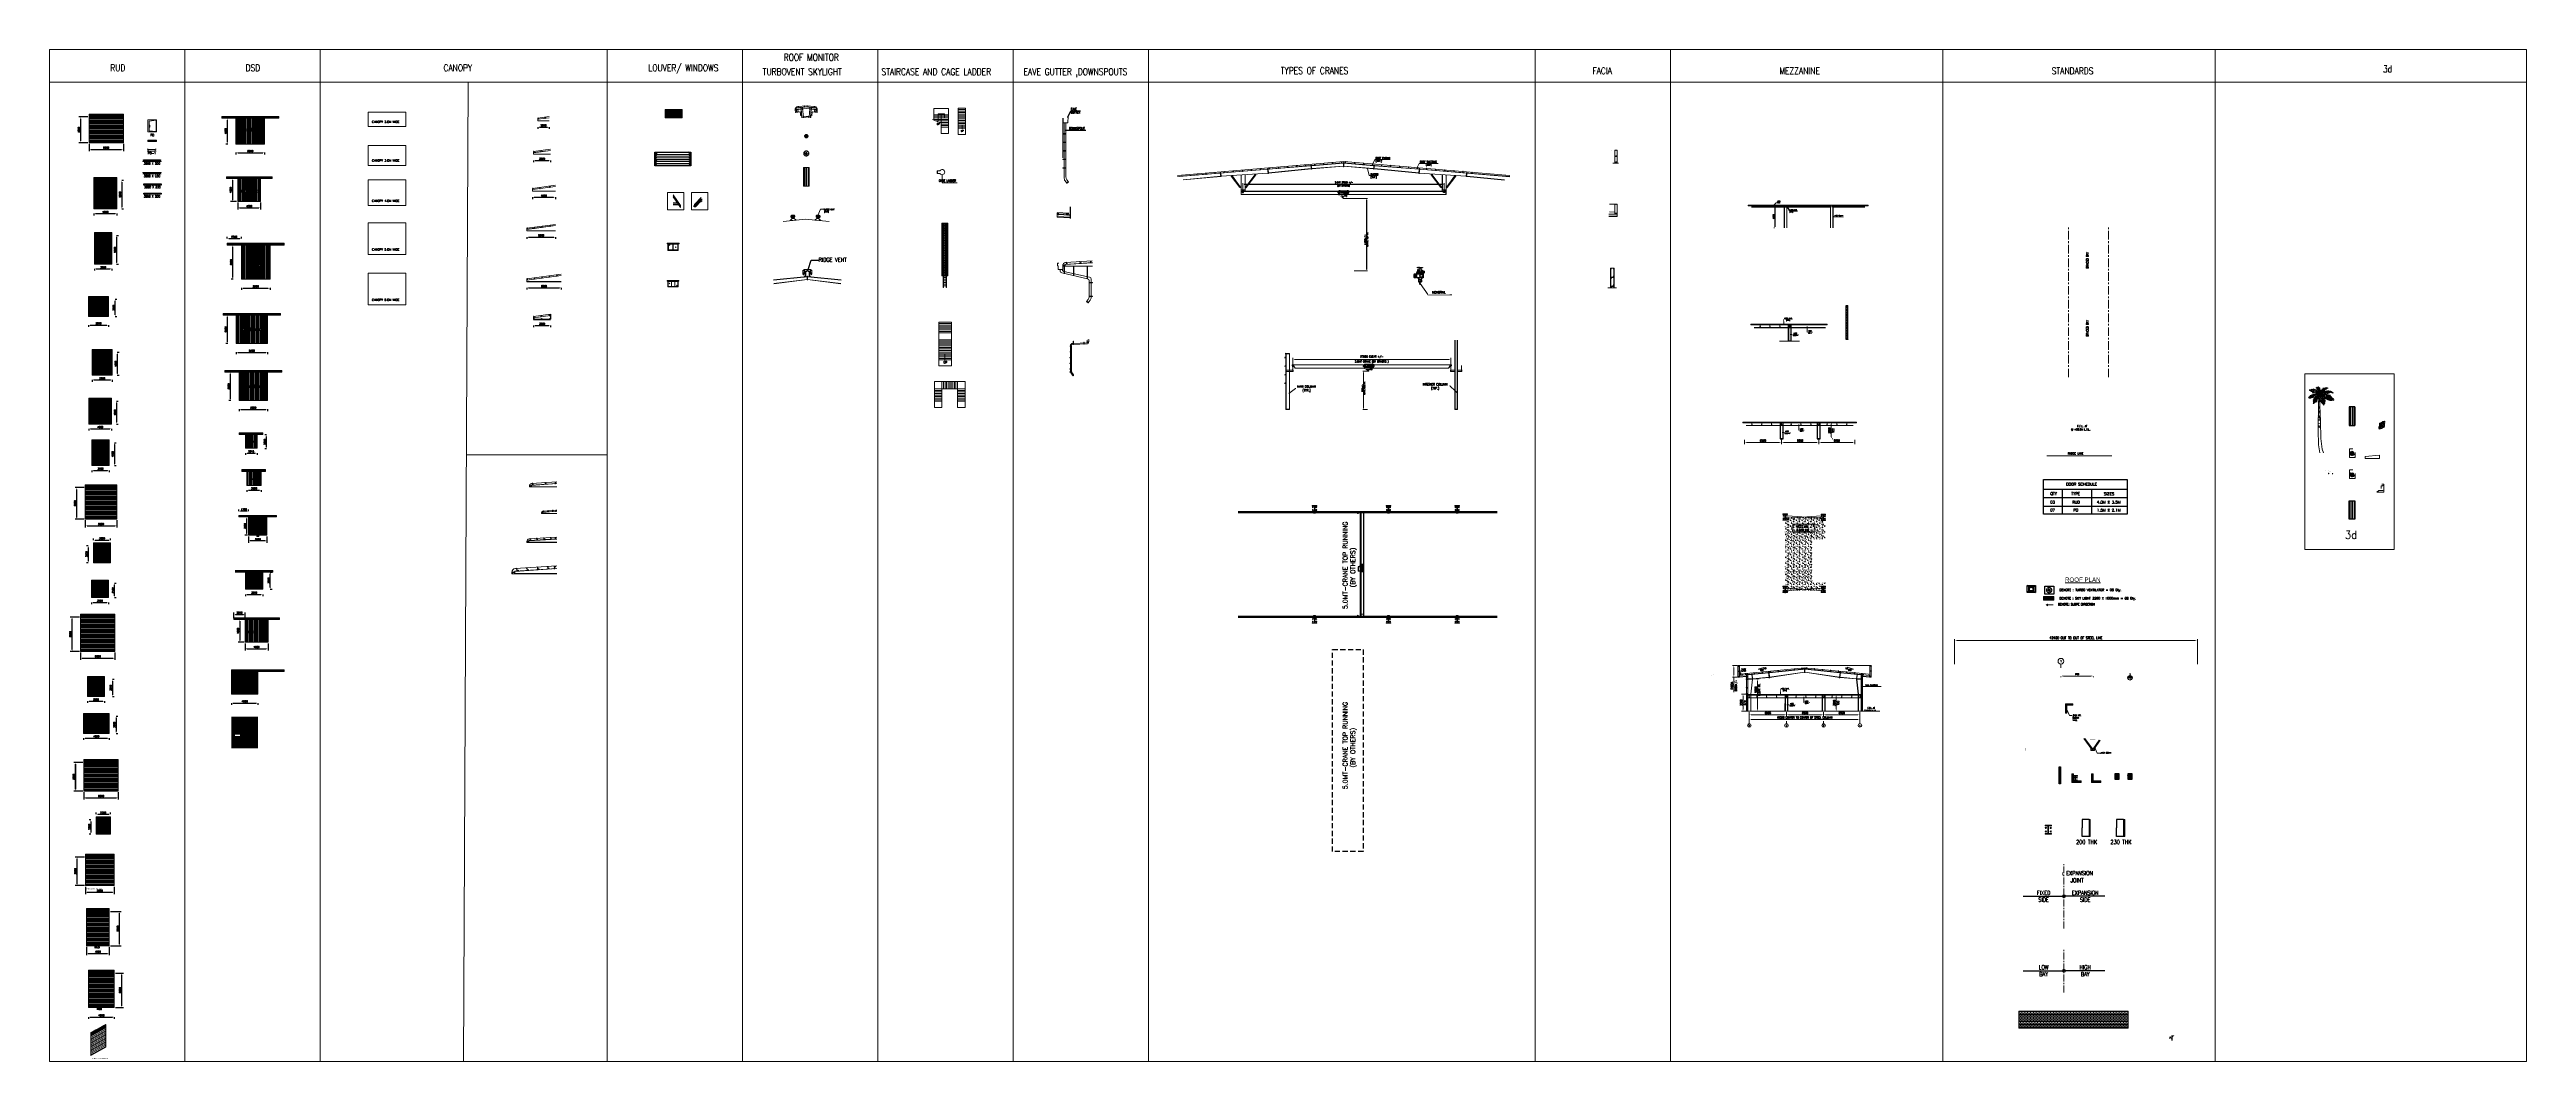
# Model space of a CAD drawing. Header units: millimetres. Extents: x 68421 to 1479662, y -51504 to 144751.
# Drawn here: x 68421 to 501597, y -32317 to 144751 of the extents above; entities that cross this region are included whole.
import ezdxf
from ezdxf.enums import TextEntityAlignment as Align

# ---------------------------------------------------------------- set-up
doc = ezdxf.new("R2010")
doc.units = ezdxf.units.MM
doc.header["$LTSCALE"] = 0.35
doc.header["$MEASUREMENT"] = 0
for name, pattern in [('CENTER', [6884.562, 4302.852, -860.57, 860.57, -860.57]), ('CENTER2', [28.575, 19.05, -3.175, 3.175, -3.175]), ('CONTIN', [0, 0, 0]), ('CONTINOUS', [0]), ('DASHED', [1290.855, 860.57, -430.285]), ('DOT_CENTER', [14, 12, -1, 0, -1]), ('HIDDEN', [9.525, 6.35, -3.175])]:
    doc.linetypes.add(name, pattern=pattern)
doc.layers.get('0').update_dxf_attribs({"linetype": 'CONTIN'})
doc.layers.get('Defpoints').update_dxf_attribs({"linetype": 'CONTINUOUS'})
for name, color, linetype in [('07', 7, 'CONTINUOUS'), ('1', 7, 'CONTIN'), ('10', 10, 'CONTIN'), ('11', 7, 'CONTIN'), ('5', 5, 'DASHED'), ('Default', 7, 'CONTINUOUS'), ('DIMENSIONS', 7, 'CONTINUOUS')]:
    doc.layers.add(name, color=color, linetype=linetype)
for name, color, linetype, lineweight in [('19-JARDINERIA', 80, 'CONTINUOUS', 0), ('ARBOLES', 122, 'CONTINUOUS', 0), ('COLUMN', 5, 'CONTINUOUS', 70)]:
    doc.layers.add(name, color=color, linetype=linetype, lineweight=lineweight)
doc.styles.add('ARIAL', font='arial.ttf', dxfattribs={"width": 0.7})
doc.styles.add('ROMANS', font='simplex.shx')
doc.styles.add('ROMANT', font='simplex.shx')
doc.styles.add('S', font='simplex.shx')
doc.styles.add('SIMPLEX', font='simplex.shx', dxfattribs={"width": 0.8})
doc.styles.get("Standard").update_dxf_attribs({"font": 'txt.shx'})
doc.styles.add('TIMESNEWROMAN', font='times.ttf')
doc.dimstyles.new('1-200', dxfattribs={"dimscale": 150, "dimtxt": 2, "dimasz": 1.75, "dimexe": 1.5, "dimexo": 0.75, "dimgap": 0.9, "dimtad": 1, "dimdec": 0, "dimzin": 0, "dimdsep": 46, "dimtxsty": 'S', "dimcen": 0.09, "dimclrd": 6, "dimclre": 6, "dimclrt": 7, "dimadec": 0, "dimazin": 0, "dimtfac": 1, "dimtdec": 0, "dimtmove": 0, "dimatfit": 3, "dimfxl": 1, "dimtolj": 1, "dimtzin": 0, "dimlwd": -1, "dimlwe": 13, "dimarcsym": 0})
doc.dimstyles.new('110', dxfattribs={"dimscale": 110, "dimtxt": 4, "dimasz": 4, "dimexe": 2, "dimexo": 3, "dimgap": 2, "dimtad": 1, "dimdec": 0, "dimzin": 0, "dimdsep": 46, "dimtxsty": 'SIMPLEX', "dimcen": 4, "dimclrd": 6, "dimclre": 6, "dimclrt": 7, "dimadec": 0, "dimazin": 0, "dimtfac": 1, "dimtdec": 0, "dimtmove": 0, "dimatfit": 3, "dimfxl": 1, "dimtolj": 1, "dimtzin": 0, "dimlwd": 0, "dimlwe": 0, "dimarcsym": 0})
doc.dimstyles.new('300', dxfattribs={"dimtxt": 300, "dimasz": 300, "dimexe": 300, "dimexo": 200, "dimgap": 150, "dimtad": 1, "dimdec": 0, "dimzin": 0, "dimdsep": 46, "dimtxsty": 'Standard', "dimcen": 0.09, "dimclrd": 4, "dimclre": 4, "dimclrt": 4, "dimadec": 0, "dimazin": 0, "dimtfac": 1, "dimtdec": 0, "dimtofl": 0, "dimtmove": 0, "dimatfit": 3, "dimfxl": 1, "dimtolj": 1, "dimtzin": 0, "dimarcsym": 0})
doc.dimstyles.new('Copy of 1-200', dxfattribs={"dimscale": 175, "dimtxt": 2, "dimasz": 2, "dimexe": 1.5, "dimexo": 0.75, "dimgap": 0.9, "dimtad": 1, "dimdec": 0, "dimzin": 0, "dimdsep": 46, "dimtxsty": 'SIMPLEX', "dimcen": 0.09, "dimclrd": 6, "dimclre": 6, "dimclrt": 7, "dimadec": 0, "dimazin": 0, "dimtfac": 1, "dimtdec": 0, "dimtmove": 0, "dimatfit": 3, "dimfxl": 1, "dimtolj": 1, "dimtzin": 0, "dimlwd": 0, "dimlwe": 0, "dimarcsym": 0})
doc.dimstyles.new('Copy of Standard', dxfattribs={"dimscale": 200, "dimtxt": 2, "dimasz": 2, "dimexe": 1, "dimexo": 1, "dimgap": 1, "dimtad": 1, "dimdec": 0, "dimzin": 0, "dimdsep": 46, "dimtxsty": 'SIMPLEX', "dimcen": 1, "dimclrd": 6, "dimclre": 6, "dimadec": 0, "dimazin": 0, "dimtfac": 1, "dimtdec": 0, "dimtofl": 0, "dimtmove": 0, "dimatfit": 3, "dimfxl": 1, "dimtolj": 1, "dimtzin": 0, "dimarcsym": 1})
doc.dimstyles.new('FOR D', dxfattribs={"dimscale": 114, "dimtxt": 2, "dimasz": 2, "dimexe": 1, "dimexo": 1, "dimgap": 1, "dimtad": 1, "dimdec": 0, "dimzin": 0, "dimdsep": 46, "dimtxsty": 'SIMPLEX', "dimcen": 1, "dimclrd": 6, "dimclre": 6, "dimclrt": 7, "dimadec": 0, "dimazin": 0, "dimtfac": 1, "dimtdec": 0, "dimtofl": 0, "dimtmove": 0, "dimatfit": 3, "dimfxl": 1, "dimtolj": 1, "dimtzin": 0, "dimlwd": 0, "dimlwe": 0, "dimarcsym": 1})
doc.dimstyles.new('for end wall ele', dxfattribs={"dimscale": 175, "dimtxt": 2, "dimasz": 2, "dimexe": 1, "dimexo": 1, "dimgap": 1, "dimtad": 1, "dimdec": 0, "dimzin": 0, "dimdsep": 46, "dimtxsty": 'SIMPLEX', "dimcen": 1, "dimclrd": 6, "dimclre": 6, "dimadec": 0, "dimazin": 0, "dimtfac": 1, "dimtdec": 0, "dimtofl": 0, "dimtmove": 0, "dimatfit": 3, "dimfxl": 1, "dimtolj": 1, "dimtzin": 0, "dimarcsym": 1})
doc.dimstyles.new('FOR PLAN', dxfattribs={"dimscale": 115, "dimtxt": 2, "dimasz": 2, "dimexe": 1.5, "dimexo": 0.75, "dimgap": 0.9, "dimtad": 1, "dimdec": 0, "dimzin": 0, "dimdsep": 46, "dimtxsty": 'SIMPLEX', "dimcen": 0.09, "dimclrd": 6, "dimclre": 6, "dimclrt": 7, "dimadec": 0, "dimazin": 0, "dimtfac": 1, "dimtdec": 0, "dimtmove": 0, "dimatfit": 3, "dimfxl": 1, "dimtolj": 1, "dimtzin": 0, "dimlwd": 0, "dimlwe": 0, "dimarcsym": 0})
doc.dimstyles.new('Proposal Drawing', dxfattribs={"dimscale": 350, "dimtxt": 2.5, "dimasz": 2, "dimexe": 2, "dimexo": 2, "dimgap": 1, "dimtad": 1, "dimtoh": 1, "dimtxsty": 'ROMANS', "dimblk": 'OBLIQUE', "dimcen": 1.5, "dimclrd": 3, "dimclre": 3, "dimclrt": 2, "dimadec": 0, "dimazin": 2, "dimtfac": 1, "dimtmove": 2, "dimatfit": 2, "dimfxl": 1, "dimtolj": 1, "dimlwd": 0, "dimlwe": 0, "dimarcsym": 1})
doc.dimstyles.get("Standard").update_dxf_attribs({"dimtxt": 0.18, "dimasz": 0.18, "dimexe": 0.18, "dimexo": 0.0625, "dimgap": 0.09, "dimtad": 0, "dimtih": 1, "dimtoh": 1, "dimdec": 4, "dimzin": 0, "dimdsep": 46, "dimtxsty": 'Standard', "dimcen": 0.09, "dimadec": 0, "dimazin": 0, "dimtfac": 1, "dimtdec": 4, "dimtofl": 0, "dimtmove": 0, "dimatfit": 3, "dimfxl": 1, "dimtolj": 1, "dimtzin": 0, "dimarcsym": 0})
pattern_1 = [(90, (-184561.07, 47547.05), (-375, 0), []), (90, (-184498.57, 47609.55), (-375, 0), []), (90, (-184436.07, 47672.05), (-375, 0), []), (90, (-184373.57, 47734.55), (-375, 0), [])]

# ---------------------------------------------------------------- blocks, each defined once
blk = doc.blocks.new('*D84')
at = {"color": 4, "lineweight": -2, "ltscale": 0.1}
for p, q in [((74520, 3462), (72932, 3462)), ((73232, -1238), (73232, 3162)), ((74520, -1538), (72932, -1538))]:
    blk.add_line(p, q, dxfattribs=at)
at = {"color": 4, "linetype": 'Continuous', "lineweight": 5}
for points in [[(73282, 3162), (73182, 3162), (73232, 3462)], [(73182, -1238), (73282, -1238), (73232, -1538)]]:
    blk.add_solid(points, dxfattribs=at)
at = {"layer": 'Defpoints', "color": 0, "linetype": 'Continuous', "lineweight": 5}
for p in [(73232, 3462), (74720, 3462), (74720, -1538)]:
    blk.add_point(p, dxfattribs=at)
at = {"color": 4, "linetype": 'Continuous', "lineweight": 0, "insert": (72932, 962), "char_height": 300, "attachment_point": 5, "rotation": 90}
blk.add_mtext('\\A1;5000', dxfattribs=at)
blk = doc.blocks.new('*D85')
at = {"color": 4, "lineweight": -2, "ltscale": 0.1}
for p, q in [((74720, -1738), (74720, -3016)), ((75020, -2716), (79420, -2716)), ((79720, -1738), (79720, -3016))]:
    blk.add_line(p, q, dxfattribs=at)
at = {"color": 4, "linetype": 'Continuous', "lineweight": 5}
for points in [[(75020, -2666), (75020, -2766), (74720, -2716)], [(79420, -2766), (79420, -2666), (79720, -2716)]]:
    blk.add_solid(points, dxfattribs=at)
at = {"layer": 'Defpoints', "color": 0, "linetype": 'Continuous', "lineweight": 5}
for p in [(74720, -1538), (79720, -1538), (79720, -2716)]:
    blk.add_point(p, dxfattribs=at)
at = {"color": 4, "linetype": 'Continuous', "lineweight": 0, "insert": (77220, -2416), "char_height": 300, "attachment_point": 5}
blk.add_mtext('\\A1;5000', dxfattribs=at)
blk = doc.blocks.new('A$C6AC2533B')
at = {"color": 1}
blk.add_lwpolyline([(1, 0), (251, 433), (-249, 433)], close=True, dxfattribs=at)
at = {"const_width": 5}
blk.add_lwpolyline([(1, 433), (1, 817), (4182, 817)], dxfattribs=at)
at = {"color": 1}
blk.add_solid([(-249, 433), (251, 433), (0, 0), (-249, 433)], dxfattribs=at)
blk = doc.blocks.new('_Oblique')
at = {"color": 0, "linetype": 'ByBlock', "lineweight": -2}
blk.add_line((-0.5, -0.5), (0.5, 0.5), dxfattribs=at)
blk = doc.blocks.new('A$C19432024')
at = {"color": 1, "lineweight": 20}
for p, q in [((291, 592), (0, 592)), ((0, 592), (0, 541)), ((0, 51), (0, 0)), ((291, 0), (291, 592)), ((0, 0), (291, 0))]:
    blk.add_line(p, q, dxfattribs=at)
blk = doc.blocks.new('*X62')
at = {"color": 0}
for p, q in [((129410, 21938), (129882, 21938)), ((129448, 21975), (129845, 21975)), ((129485, 22012), (129807, 22012)), ((129523, 22050), (129770, 22050)), ((129560, 22088), (129732, 22088)), ((129598, 22125), (129695, 22125)), ((129635, 22162), (129657, 22162)), ((127648, 20175), (131645, 20175)), ((127685, 20212), (131607, 20212)), ((127723, 20250), (131570, 20250)), ((127760, 20288), (131532, 20288)), ((127798, 20325), (131495, 20325)), ((127835, 20362), (131457, 20362)), ((127873, 20400), (131420, 20400)), ((127910, 20438), (131382, 20438)), ((127948, 20475), (131345, 20475)), ((127985, 20512), (131307, 20512)), ((128023, 20550), (131270, 20550)), ((128060, 20588), (131232, 20588)), ((128098, 20625), (131195, 20625)), ((128135, 20662), (131157, 20662)), ((128173, 20700), (131120, 20700)), ((128210, 20738), (131082, 20738)), ((128248, 20775), (131045, 20775)), ((128285, 20812), (131007, 20812)), ((128323, 20850), (130970, 20850)), ((128360, 20888), (130932, 20888)), ((128398, 20925), (130895, 20925)), ((128435, 20962), (130857, 20962)), ((128473, 21000), (130820, 21000)), ((128510, 21038), (130782, 21038)), ((128548, 21075), (130745, 21075)), ((128585, 21112), (130707, 21112)), ((128623, 21150), (130670, 21150)), ((128660, 21188), (130632, 21188)), ((128698, 21225), (130595, 21225)), ((128735, 21262), (130557, 21262)), ((128773, 21300), (130520, 21300)), ((128810, 21338), (130482, 21338)), ((128848, 21375), (130445, 21375)), ((128885, 21412), (130407, 21412)), ((128923, 21450), (130370, 21450)), ((128960, 21488), (130332, 21488)), ((128998, 21525), (130295, 21525)), ((129035, 21562), (130257, 21562)), ((129073, 21600), (130220, 21600)), ((129110, 21638), (130182, 21638)), ((129148, 21675), (130145, 21675)), ((129185, 21712), (130107, 21712)), ((129223, 21750), (130070, 21750)), ((129260, 21788), (130032, 21788)), ((129298, 21825), (129995, 21825)), ((129335, 21862), (129957, 21862)), ((129373, 21900), (129920, 21900))]:
    blk.add_line(p, q, dxfattribs=at)
blk = doc.blocks.new('971-NORTH')
at = {"color": 7, "lineweight": 0}
for p, q in [((599, 362), (-285, -522)), ((511, -434), (-285, 362))]:
    blk.add_line(p, q, dxfattribs=at)
blk.add_lwpolyline([(511, 274), (-196, 274), (-196, -434)], close=True, dxfattribs=at)
blk.add_circle((157, -80), 500, dxfattribs=at)
at = {"color": 7, "lineweight": 0, "xscale": -0.2500543511358531, "yscale": 0.2500543511364818, "zscale": 0.2500543511450381, "rotation": 45.00000000014181}
blk.add_blockref('*X62', (26648, 19276), dxfattribs=at)
at = {"color": 1, "linetype": 'Continuous', "lineweight": 0, "style": 'TIMESNEWROMAN'}
blk.add_text('N', height=400, rotation=45, dxfattribs=at).set_placement((-421, 224))
blk = doc.blocks.new('*D86')
at = {"color": 4, "lineweight": -2, "ltscale": 0.1}
for p, q in [((103034, 62963), (102586, 62963)), ((102886, 62663), (102886, 60063)), ((103034, 59763), (102586, 59763))]:
    blk.add_line(p, q, dxfattribs=at)
at = {"color": 4, "linetype": 'Continuous', "lineweight": 5}
for points in [[(102936, 62663), (102836, 62663), (102886, 62963)], [(102836, 60063), (102936, 60063), (102886, 59763)]]:
    blk.add_solid(points, dxfattribs=at)
at = {"layer": 'Defpoints', "color": 0, "linetype": 'Continuous', "lineweight": 5}
for p in [(103234, 62963), (102886, 59763), (103234, 59763)]:
    blk.add_point(p, dxfattribs=at)
at = {"color": 4, "linetype": 'Continuous', "lineweight": 0, "insert": (102586, 61363), "char_height": 300, "attachment_point": 5, "rotation": 90}
blk.add_mtext('\\A1;3200', dxfattribs=at)
blk = doc.blocks.new('*D87')
at = {"color": 4, "lineweight": -2, "ltscale": 0.1}
for p, q in [((103234, 59563), (103234, 58462)), ((106134, 58762), (103534, 58762)), ((106434, 59563), (106434, 58462))]:
    blk.add_line(p, q, dxfattribs=at)
at = {"color": 4, "linetype": 'Continuous', "lineweight": 5}
for points in [[(103534, 58812), (103534, 58712), (103234, 58762)], [(106134, 58712), (106134, 58812), (106434, 58762)]]:
    blk.add_solid(points, dxfattribs=at)
at = {"layer": 'Defpoints', "color": 0, "linetype": 'Continuous', "lineweight": 5}
for p in [(103234, 59763), (103234, 58762), (106434, 59763)]:
    blk.add_point(p, dxfattribs=at)
at = {"color": 4, "linetype": 'Continuous', "lineweight": 0, "insert": (104834, 59062), "char_height": 300, "attachment_point": 5}
blk.add_mtext('\\A1;3200', dxfattribs=at)
blk = doc.blocks.new('*D88')
at = {"color": 4, "lineweight": -2, "ltscale": 0.1}
for p, q in [((102635, 40836), (102635, 39606)), ((102935, 39906), (106335, 39906)), ((106635, 40836), (106635, 39606))]:
    blk.add_line(p, q, dxfattribs=at)
at = {"color": 4, "linetype": 'Continuous', "lineweight": 5}
for points in [[(102935, 39956), (102935, 39856), (102635, 39906)], [(106335, 39856), (106335, 39956), (106635, 39906)]]:
    blk.add_solid(points, dxfattribs=at)
at = {"layer": 'Defpoints', "color": 0, "linetype": 'Continuous', "lineweight": 5}
for p in [(102635, 41036), (106635, 41036), (106635, 39906)]:
    blk.add_point(p, dxfattribs=at)
at = {"color": 4, "linetype": 'Continuous', "lineweight": 0, "insert": (104635, 40206), "char_height": 300, "attachment_point": 5}
blk.add_mtext('\\A1;4000', dxfattribs=at)
blk = doc.blocks.new('*D89')
at = {"color": 4, "lineweight": -2, "ltscale": 0.1}
for p, q in [((102435, 45036), (101385, 45036)), ((101685, 44736), (101685, 41336)), ((102435, 41036), (101385, 41036))]:
    blk.add_line(p, q, dxfattribs=at)
at = {"color": 4, "linetype": 'Continuous', "lineweight": 5}
for points in [[(101735, 44736), (101635, 44736), (101685, 45036)], [(101635, 41336), (101735, 41336), (101685, 41036)]]:
    blk.add_solid(points, dxfattribs=at)
at = {"layer": 'Defpoints', "color": 0, "linetype": 'Continuous', "lineweight": 5}
for p in [(102635, 45036), (101685, 41036), (102635, 41036)]:
    blk.add_point(p, dxfattribs=at)
at = {"color": 4, "linetype": 'Continuous', "lineweight": 0, "insert": (101385, 43036), "char_height": 300, "attachment_point": 5, "rotation": 90}
blk.add_mtext('\\A1;4000', dxfattribs=at)
blk = doc.blocks.new('*D90')
at = {"color": 4, "lineweight": -2, "ltscale": 0.1}
for p, q in [((100635, 45236), (100635, 46219)), ((100935, 45919), (102335, 45919)), ((102635, 45236), (102635, 46219))]:
    blk.add_line(p, q, dxfattribs=at)
at = {"color": 4, "linetype": 'Continuous', "lineweight": 5}
for points in [[(100935, 45969), (100935, 45869), (100635, 45919)], [(102335, 45869), (102335, 45969), (102635, 45919)]]:
    blk.add_solid(points, dxfattribs=at)
at = {"layer": 'Defpoints', "color": 0, "linetype": 'Continuous', "lineweight": 5}
for p in [(100635, 45036), (102635, 45919), (102635, 45036)]:
    blk.add_point(p, dxfattribs=at)
at = {"color": 4, "linetype": 'Continuous', "lineweight": 0, "insert": (101635, 46219), "char_height": 300, "attachment_point": 5}
blk.add_mtext('\\A1;2000', dxfattribs=at)
blk = doc.blocks.new('*D91')
at = {"color": 4, "linetype": 'Continuous', "lineweight": -2, "ltscale": 0.1}
for p, q in [((100538, 110540), (100178, 110540)), ((100478, 104840), (100478, 110240)), ((100538, 104540), (100178, 104540))]:
    blk.add_line(p, q, dxfattribs=at)
at = {"color": 4, "linetype": 'Continuous', "lineweight": 5}
for points in [[(100528, 110240), (100428, 110240), (100478, 110540)], [(100428, 104840), (100528, 104840), (100478, 104540)]]:
    blk.add_solid(points, dxfattribs=at)
at = {"layer": 'Defpoints', "color": 0, "linetype": 'Continuous', "lineweight": 5}
for p in [(100478, 110540), (101977, 110540), (101977, 104540)]:
    blk.add_point(p, dxfattribs=at)
at = {"color": 4, "linetype": 'Continuous', "lineweight": 0, "insert": (100178, 107540), "char_height": 300, "attachment_point": 5, "rotation": 90}
blk.add_mtext('\\A1;6000', dxfattribs=at)
blk = doc.blocks.new('*D92')
at = {"color": 4, "linetype": 'Continuous', "lineweight": -2, "ltscale": 0.1}
for p, q in [((101977, 103059), (101977, 102699)), ((102277, 102999), (106677, 102999)), ((106977, 103059), (106977, 102699))]:
    blk.add_line(p, q, dxfattribs=at)
at = {"color": 4, "linetype": 'Continuous', "lineweight": 5}
for points in [[(102277, 103049), (102277, 102949), (101977, 102999)], [(106677, 102949), (106677, 103049), (106977, 102999)]]:
    blk.add_solid(points, dxfattribs=at)
at = {"layer": 'Defpoints', "color": 0, "linetype": 'Continuous', "lineweight": 5}
for p in [(101977, 104540), (106977, 104540), (106977, 102999)]:
    blk.add_point(p, dxfattribs=at)
at = {"color": 4, "linetype": 'Continuous', "lineweight": 0, "insert": (104477, 103299), "char_height": 300, "attachment_point": 5}
blk.add_mtext('\\A1;5000', dxfattribs=at)
blk = doc.blocks.new('adwq')
at = {"color": 7, "linetype": 'ByBlock', "lineweight": 0, "ltscale": 2000}
for p, q in [((1458770, 285322), (1458379, 284931)), ((1458379, 284931), (1459694, 285062)), ((1458758, 285435), (1459225, 285484)), ((1458770, 285322), (1458758, 285435)), ((1458759, 285428), (1459226, 285478)), ((1458770, 285322), (1459237, 285372)), ((1459225, 285484), (1459237, 285372)), ((1459694, 285062), (1459237, 285372))]:
    blk.add_line(p, q, dxfattribs=at)
at = {"color": 7, "linetype": 'ByBlock', "lineweight": 0}
for p, q in [((1459284, 285654), (1458665, 285588)), ((1458758, 285435), (1458751, 285505)), ((1459225, 285484), (1458758, 285435)), ((1459225, 285484), (1459218, 285555))]:
    blk.add_line(p, q, dxfattribs=at)
at = {"color": 7, "linetype": 'ByBlock', "lineweight": 0, "ltscale": 100}
for p, q in [((1458956, 285618), (1458907, 286077)), ((1458975, 285620), (1458926, 286079))]:
    blk.add_line(p, q, dxfattribs=at)
at = {"color": 7, "linetype": 'ByBlock', "lineweight": 0}
for centre, radius, start, end in [((1458798, 285846), 291, 128.38049, 242.94073), ((1458871, 285845), 290, 129.0838, 240.32906), ((1459143, 284059), 2083, 87.53335, 104.6215), ((1458744, 287799), 1729, 265.76595, 286.3889), ((1458954, 285875), 329, 143.66157, 237.18488), ((1458671, 285508), 79.4, 358.4222, 94.48265), ((1458989, 285855), 278, 128.97396, 242.83554), ((1458807, 286953), 1432, 267.66847, 286.60459), ((1458819, 286851), 1348, 267.05525, 287.11033), ((1459070, 285885), 316, 143.95041, 239.5877), ((1458832, 285811), 295, 322.17611, 66.69705), ((1458890, 285845), 278, 308.97396, 62.37444), ((1458934, 285838), 327, 323.51642, 56.21556), ((1459015, 285869), 290, 309.06661, 60.214), ((1459300, 285570), 84.1, 101.07275, 190.31226), ((1459098, 285879), 293, 309.43474, 62.71019)]:
    blk.add_arc(centre, radius, start, end, dxfattribs=at)
blk = doc.blocks.new('ZCOL')
for p, q in [((10, 0), (0, 0)), ((0, 0), (0, -25)), ((10, -3), (10, 0)), ((-10, -25), (-10, -23)), ((0, -25), (-10, -25))]:
    blk.add_line(p, q)
blk = doc.blocks.new('A$C75F93C69')
at = {"lineweight": 0}
for p, q in [((97, 472), (0, 391)), ((0, 189), (0, 391)), ((18, 382), (0, 391)), ((18, 194), (0, 189)), ((0, 189), (46, 123)), ((98, 469), (3, 389)), ((3, 190), (3, 389)), ((3, 190), (48, 125)), ((104, 454), (18, 382)), ((18, 194), (18, 382)), ((18, 193), (104, 265)), ((18, 194), (49, 150)), ((20, 192), (104, 262)), ((28, 179), (104, 242)), ((42, 144), (104, 195)), ((42, 144), (54, 130)), ((46, 123), (60, 134)), ((52, 132), (178, 238)), ((54, 130), (180, 236)), ((59, 135), (60, 134)), ((97, 472), (489, 472)), ((104, 454), (97, 472)), ((98, 469), (488, 469)), ((104, 468), (104, 193)), ((104, 468), (121, 468)), ((121, 193), (104, 193)), ((119, 468), (119, 193)), ((121, 468), (121, 193)), ((121, 454), (464, 454)), ((121, 280), (293, 424)), ((121, 277), (293, 421)), ((121, 257), (293, 401)), ((121, 210), (169, 250)), ((159, 289), (159, 242)), ((159, 219), (159, 73)), ((159, 73), (159, 0)), ((159, 0), (182, 0)), ((162, 291), (162, 244)), ((162, 221), (162, 0)), ((169, 250), (180, 236)), ((182, 308), (182, 73)), ((182, 73), (182, 0)), ((464, 280), (293, 424)), ((464, 277), (293, 421)), ((464, 257), (293, 401)), ((404, 308), (404, 73)), ((404, 73), (404, 0)), ((427, 0), (404, 0)), ((417, 250), (406, 236)), ((532, 130), (406, 236)), ((534, 132), (408, 238)), ((464, 210), (417, 250)), ((424, 291), (424, 244)), ((424, 221), (424, 0)), ((427, 289), (427, 242)), ((427, 219), (427, 73)), ((427, 73), (427, 0)), ((464, 468), (464, 193)), ((482, 468), (464, 468)), ((464, 193), (482, 193)), ((467, 468), (467, 193)), ((482, 454), (489, 472)), ((482, 468), (482, 193)), ((482, 454), (568, 382)), ((568, 194), (482, 265)), ((566, 192), (482, 262)), ((557, 179), (482, 242)), ((543, 144), (482, 195)), ((488, 469), (583, 389)), ((489, 472), (586, 391)), ((526, 135), (525, 134)), ((540, 123), (525, 134)), ((543, 144), (532, 130)), ((568, 194), (537, 150)), ((583, 190), (538, 125)), ((586, 189), (540, 123)), ((568, 382), (586, 391)), ((568, 194), (568, 382)), ((568, 194), (586, 189)), ((583, 190), (583, 389)), ((586, 189), (586, 391))]:
    blk.add_line(p, q, dxfattribs=at)
blk = doc.blocks.new('A$C42DF6775')
at = {"color": 8, "lineweight": 0, "extrusion": (-1.91615e-14, 0.995037, -0.099504)}
for p, q in [((150, 244, -1023), (171, 358, -1020)), ((171, 134, -997), (150, 244, -1023)), ((171, 358, -1020), (213, 473, -1002)), ((213, 25, -957), (171, 134, -997)), ((213, 473, -1002), (287, 521, -1019)), ((254, -92, -917), (213, 25, -957)), ((733, -56, -558), (772, 67, -539)), ((809, 509, -640), (765, 556, -668)), ((772, 67, -539), (819, 181, -528)), ((854, 399, -605), (809, 509, -640)), ((819, 181, -528), (839, 294, -524)), ((839, 294, -524), (854, 399, -605))]:
    blk.add_line(p, q, dxfattribs=at)
at = {"color": 8, "lineweight": 0, "extrusion": (0, 0.995037, -0.099504)}
blk.add_lwpolyline([(-598, -1500), (0, -1500), (0, 0), (-1000, 0), (-1000, -860)], dxfattribs=at)
at = {"color": 8, "lineweight": 0, "extrusion": (0, -0.995037, 0.099504)}
blk.add_circle((500, -750, -620), 300, dxfattribs=at)
at = {"color": 8, "lineweight": 0, "extrusion": (-1.91615e-14, 0.995037, -0.099504)}
for centre, radius, start, end in [((-500, -750, 345), 426, 325.19115, 142.8066), ((-500, -750, 233), 401, 325.21623, 142.78227), ((-500, -750, 457), 401, 325.19115, 152.13918), ((-500, -750, 120), 350, 325.18751, 140.93504), ((-500, -750), 300, 325.18751, 140.93504)]:
    blk.add_arc(centre, radius, start, end, dxfattribs=at)
at = {"color": 8, "lineweight": 0, "extrusion": (0, -0.995037, 0.099504)}
blk.add_arc((500, -750, -570), 350, 27.83382, 214.83391, dxfattribs=at)
at = {"color": 8, "lineweight": 0, "extrusion": (0, 0.995037, -0.099504)}
for centre, start, end in [((-349, -593, 620), 226.3065, 313.6935), ((-504, -533, 620), 271.3065, 358.6935), ((-282, -745, 620), 181.3065, 268.6935), ((-657, -600, 620), 316.3065, 43.6935), ((-716, -755, 620), 1.3065, 88.6935), ((-649, -907, 620), 46.3065, 133.6935), ((-494, -967, 620), 91.3065, 178.6935), ((-342, -900, 620), 136.3065, 223.6935)]:
    blk.add_arc(centre, 217, start, end, dxfattribs=at)
blk = doc.blocks.new('A$C249F3602')
h = blk.add_hatch()
h.set_pattern_fill('ANSI32', color=256, scale=1250, angle=45)
h.paths.add_polyline_path([(-1000, 3250), (0, 3250), (0, 0), (-1000, 0)])
blk.add_lwpolyline([(-1000, 3250), (0, 3250), (0, 0), (-1000, 0)], close=True)
blk = doc.blocks.new('*D93')
at = {"color": 4, "linetype": 'Continuous', "lineweight": -2, "ltscale": 0.1}
for p, q in [((100117, 88309), (99757, 88309)), ((100057, 83609), (100057, 88009)), ((100117, 83309), (99757, 83309))]:
    blk.add_line(p, q, dxfattribs=at)
at = {"color": 4, "linetype": 'Continuous', "lineweight": 5}
for points in [[(100107, 88009), (100007, 88009), (100057, 88309)], [(100007, 83609), (100107, 83609), (100057, 83309)]]:
    blk.add_solid(points, dxfattribs=at)
at = {"layer": 'Defpoints', "color": 0, "linetype": 'Continuous', "lineweight": 5}
for p in [(100057, 88309), (101556, 88309), (101556, 83309)]:
    blk.add_point(p, dxfattribs=at)
at = {"color": 4, "linetype": 'Continuous', "lineweight": 0, "insert": (99757, 85809), "char_height": 300, "attachment_point": 5, "rotation": 90}
blk.add_mtext('\\A1;5000', dxfattribs=at)
blk = doc.blocks.new('*D94')
at = {"color": 4, "linetype": 'Continuous', "lineweight": -2, "ltscale": 0.1}
for p, q in [((101556, 81828), (101556, 81468)), ((101856, 81768), (106256, 81768)), ((106556, 81828), (106556, 81468))]:
    blk.add_line(p, q, dxfattribs=at)
at = {"color": 4, "linetype": 'Continuous', "lineweight": 5}
for points in [[(101856, 81818), (101856, 81718), (101556, 81768)], [(106256, 81718), (106256, 81818), (106556, 81768)]]:
    blk.add_solid(points, dxfattribs=at)
at = {"layer": 'Defpoints', "color": 0, "linetype": 'Continuous', "lineweight": 5}
for p in [(101556, 83309), (106556, 83309), (106556, 81768)]:
    blk.add_point(p, dxfattribs=at)
at = {"color": 4, "linetype": 'Continuous', "lineweight": 0, "insert": (104056, 82068), "char_height": 300, "attachment_point": 5}
blk.add_mtext('\\A1;5000', dxfattribs=at)
blk = doc.blocks.new('*D95')
at = {"color": 0, "linetype": 'Continuous', "lineweight": -2}
for p, q in [((425115, 10050), (423905, 10050)), ((423905, 10050), (423905, 8551)), ((423905, 7050), (423905, 8550)), ((425115, 7050), (423905, 7050))]:
    blk.add_line(p, q, dxfattribs=at)
at = {"color": 0, "linetype": 'Continuous', "lineweight": 5}
for points in [[(423905, 10050), (423905, 10050), (423905, 10050)], [(423905, 7050), (423905, 7050), (423905, 7050)]]:
    blk.add_solid(points, dxfattribs=at)
at = {"layer": 'Defpoints', "color": 0, "linetype": 'Continuous', "lineweight": 5}
for p in [(423905, 10050), (425115, 10050), (425115, 7050)]:
    blk.add_point(p, dxfattribs=at)
at = {"color": 0, "linetype": 'Continuous', "lineweight": 0, "insert": (423905, 8550), "char_height": 0.18, "attachment_point": 5}
for s in ['\\A1;3000.0000', 'B\\\\W']:
    blk.add_mtext(s, dxfattribs=at)
blk = doc.blocks.new('COL-1')
at = {"lineweight": 0}
for p, q in [((-525, -375), (-525, 375)), ((-525, 375), (-436, 375)), ((-436, 375), (-436, 36)), ((-436, 36), (436, 36)), ((436, 36), (436, 375)), ((436, 375), (525, 375)), ((525, 375), (525, -375)), ((-436, -375), (-525, -375)), ((436, -36), (-436, -36)), ((-436, -36), (-436, -375)), ((436, -375), (436, -36)), ((525, -375), (436, -375))]:
    blk.add_line(p, q, dxfattribs=at)
at = {"color": 0, "lineweight": 0, "ltscale": 0.1}
for p, q in [((-82, 0), (102, 0)), ((0, -36), (0, 36))]:
    blk.add_line(p, q, dxfattribs=at)
at = {"color": 1, "lineweight": 0}
for centre in [(-194, 279), (221, 279), (-194, -279), (221, -279)]:
    blk.add_circle(centre, 72.1, dxfattribs=at)
blk = doc.blocks.new('*D96')
at = {"color": 6, "linetype": 'Continuous', "lineweight": 0}
for p, q in [((420166, 35046), (420166, 34906)), ((420606, 35126), (425426, 35126)), ((425866, 35046), (425866, 34906))]:
    blk.add_line(p, q, dxfattribs=at)
at = {"color": 6, "linetype": 'Continuous', "lineweight": 5}
for points in [[(420606, 35199), (420606, 35052), (420166, 35126)], [(425426, 35052), (425426, 35199), (425866, 35126)]]:
    blk.add_solid(points, dxfattribs=at)
at = {"layer": 'Defpoints', "color": 0, "linetype": 'Continuous', "lineweight": 5}
for p in [(420166, 35376), (425866, 35376), (425866, 35126)]:
    blk.add_point(p, dxfattribs=at)
at = {"color": 7, "linetype": 'Continuous', "lineweight": 0, "insert": (423016, 35456), "char_height": 220, "attachment_point": 5, "style": 'SIMPLEX'}
blk.add_mtext('\\A1;5700', dxfattribs=at)
blk = doc.blocks.new('*D97')
at = {"color": 4, "linetype": 'Continuous', "lineweight": -2, "ltscale": 0.1}
for p, q in [((75657, 9974), (75357, 9974)), ((75657, 9674), (75657, 7774)), ((75657, 7474), (75357, 7474))]:
    blk.add_line(p, q, dxfattribs=at)
at = {"color": 4, "linetype": 'Continuous', "lineweight": 5}
for points in [[(75707, 9674), (75607, 9674), (75657, 9974)], [(75607, 7774), (75707, 7774), (75657, 7474)]]:
    blk.add_solid(points, dxfattribs=at)
at = {"layer": 'Defpoints', "color": 0, "linetype": 'Continuous', "lineweight": 5}
for p in [(76566, 9974), (75657, 7474), (76566, 7474)]:
    blk.add_point(p, dxfattribs=at)
at = {"color": 4, "linetype": 'Continuous', "lineweight": 0, "insert": (75357, 8724), "char_height": 300, "attachment_point": 5, "rotation": 90}
blk.add_mtext('\\A1;2500', dxfattribs=at)
blk = doc.blocks.new('*D98')
at = {"color": 4, "linetype": 'Continuous', "lineweight": -2, "ltscale": 0.1}
for p, q in [((76566, 10944), (76566, 11244)), ((76866, 10944), (78767, 10944)), ((79067, 10944), (79067, 11244))]:
    blk.add_line(p, q, dxfattribs=at)
at = {"color": 4, "linetype": 'Continuous', "lineweight": 5}
for points in [[(76866, 10994), (76866, 10894), (76566, 10944)], [(78767, 10894), (78767, 10994), (79067, 10944)]]:
    blk.add_solid(points, dxfattribs=at)
at = {"layer": 'Defpoints', "color": 0, "linetype": 'Continuous', "lineweight": 5}
for p in [(76566, 10474), (79067, 10944), (79067, 10474)]:
    blk.add_point(p, dxfattribs=at)
at = {"color": 4, "linetype": 'Continuous', "lineweight": 0, "insert": (77817, 11244), "char_height": 300, "attachment_point": 5}
blk.add_mtext('\\A1;2500', dxfattribs=at)
blk = doc.blocks.new('RAIL')
at = {"layer": 'COLUMN', "lineweight": 0}
for p, q in [((37, 0), (-37, 0)), ((-27, 103), (27, 103)), ((-15, 83), (-27, 83)), ((-27, 8), (-15, 8)), ((-5, 18), (-5, 73)), ((5, 73), (5, 18)), ((27, 83), (15, 83)), ((15, 8), (27, 8))]:
    blk.add_line(p, q, dxfattribs=at)
for centre, start, end in [((-27, 93), 90, 180), ((-27, 93), 180, 270), ((-27, -2), 90, 169.21039), ((-15, 73), 0, 90), ((-15, 18), 270, 0), ((15, 73), 90, 180), ((15, 18), 180, 270), ((27, 93), 0, 90), ((27, 93), 270, 0), ((27, -2), 10.78961, 90)]:
    blk.add_arc(centre, 10, start, end, dxfattribs=at)
blk = doc.blocks.new('*D111')
at = {"color": 6, "lineweight": 0}
for p, q in [((285843, 89540), (285843, 90798)), ((286193, 90536), (313135, 90536)), ((313485, 89540), (313485, 90798))]:
    blk.add_line(p, q, dxfattribs=at)
at = {"color": 6, "linetype": 'Continuous', "lineweight": 5}
for points in [[(286193, 90594), (286193, 90477), (285843, 90536)], [(313135, 90477), (313135, 90594), (313485, 90536)]]:
    blk.add_solid(points, dxfattribs=at)
at = {"layer": 'Defpoints', "color": 0, "linetype": 'Continuous', "lineweight": 5}
for p in [(285843, 89409), (313485, 90536), (313485, 89409)]:
    blk.add_point(p, dxfattribs=at)
at = {"color": 7, "linetype": 'Continuous', "lineweight": 0, "char_height": 350, "attachment_point": 5, "style": 'SIMPLEX'}
for s, insert in [('\\A1;{27000 CLEAR +/- ', (299664, 90960)), ('5.0MT CRANE (BY OTHERS )}', (299664, 90112))]:
    blk.add_mtext(s, dxfattribs=dict(at, insert=insert))
blk = doc.blocks.new('A$C556C4CC6')
at = {"layer": '07', "color": 3, "linetype": 'Continuous', "ltscale": 100}
for p, q in [((40, 360), (40, 115)), ((40, 360), (73, 360)), ((40, 115), (73, 115)), ((73, 475), (85, 475)), ((73, 475), (73, 0)), ((85, 475), (85, 0)), ((85, 400), (215, 400)), ((85, 75), (215, 75)), ((215, 475), (215, 0)), ((215, 475), (227, 475)), ((227, 475), (227, 0)), ((227, 262), (252, 262)), ((227, 212), (252, 212)), ((252, 287), (252, 187)), ((252, 287), (262, 287)), ((252, 281), (262, 281)), ((252, 272), (262, 272)), ((252, 203), (262, 203)), ((252, 194), (262, 194)), ((252, 187), (262, 187)), ((262, 287), (262, 187)), ((73, 0), (85, 0)), ((215, 0), (227, 0))]:
    blk.add_line(p, q, dxfattribs=at)
at = {"layer": 'Default', "color": 1, "linetype": 'CENTER2', "lineweight": 13, "ltscale": 25}
for p, q in [((0, 237), (293, 237)), ((243, 276), (278, 276)), ((243, 198), (278, 198))]:
    blk.add_line(p, q, dxfattribs=at)
blk = doc.blocks.new('A$C5D5B3472')
at = {"lineweight": 0}
for p, q in [((-3050, 0), (-24040, 3)), ((-24040, 3), (-24040, -125)), ((-3050, 0), (-3050, -127)), ((-24040, -125), (-23882, -125)), ((-24025, -17), (-24025, -105)), ((-3070, -15), (-24020, -12)), ((-24020, -110), (-23877, -110)), ((-23882, -125), (-23651, -446)), ((-23873, -112), (-23645, -429)), ((-3439, -449), (-23651, -446)), ((-3449, -434), (-23641, -431)), ((-3218, -115), (-3445, -432)), ((-3208, -127), (-3439, -449)), ((-3070, -112), (-3213, -112)), ((-3050, -127), (-3208, -127)), ((-3065, -20), (-3065, -107))]:
    blk.add_line(p, q, dxfattribs=at)
at = {"color": 3, "linetype": 'DOT_CENTER', "lineweight": 0}
for p, q in [((-13820, 15), (-13858, 15)), ((-13820, -101), (-13858, -101)), ((-13820, -216), (-13858, -216)), ((-13773, -90), (-13815, -90)), ((-13767, -90), (-13773, -90)), ((-13767, -90), (-13757, -90)), ((-13746, -90), (-13759, -90)), ((-13746, -110), (-13759, -110)), ((-13757, -191), (-13759, -191)), ((-13746, -191), (-13759, -191)), ((-13757, -185), (-13757, -185)), ((-13698, -286), (-13649, -286)), ((-13688, -80), (-13668, -80)), ((-13685, -80), (-13668, -80)), ((-13673, -63), (-13669, -63)), ((-13673, -310), (-13673, -261)), ((-13671, -61), (-13671, -65)), ((-13668, -80), (-13668, -60)), ((-13668, -80), (-13668, -63)), ((-13668, -100), (-13668, -80)), ((-13668, -80), (-13651, -80)), ((-13668, -97), (-13668, -80)), ((-13668, -80), (-13648, -80)), ((-13667, -63), (-13663, -63)), ((-13665, -61), (-13665, -65)), ((-13628, -80), (-13595, -80)), ((-13328, -185), (-13628, -185)), ((-13530, -101), (-13609, -101)), ((-13275, -101), (-13522, -101)), ((-13324, -60), (-13282, -60)), ((-13284, -51), (-13275, -51)), ((-13267, -51), (-13173, -51)), ((-13205, -101), (-13267, -101)), ((-13194, -109), (-13173, -109)), ((-13184, -99), (-13184, -120)), ((-13171, -51), (-13167, -51)), ((-13162, -51), (-13170, -51)), ((-13165, -117), (-13164, -117)), ((-13149, -178), (-12951, -178)), ((-13138, -131), (-13138, -137)), ((-12949, -775), (-13122, -775)), ((-13087, -674), (-13090, -674)), ((-13081, -674), (-13087, -674)), ((-13087, -674), (-13087, -674)), ((-13074, -674), (-13087, -674)), ((-13081, -664), (-13081, -667)), ((-13081, -667), (-13081, -667)), ((-13081, -667), (-13081, -680)), ((-13074, -674), (-13081, -674)), ((-13081, -680), (-13081, -683)), ((-13081, -680), (-13081, -680)), ((-13074, -674), (-13074, -674)), ((-13071, -674), (-13074, -674)), ((-13050, -258), (-13050, -79)), ((-13050, -806), (-13050, -593)), ((-13050, -641), (-13050, -638)), ((-13050, -867), (-13050, -806)), ((-12962, -131), (-12962, -137)), ((-12933, -51), (-12939, -51)), ((-12933, -101), (-12936, -101)), ((-12925, -51), (-12909, -51)), ((-12909, -101), (-12925, -101)), ((-12921, -101), (-12925, -101)), ((-12919, -101), (-12921, -101)), ((-12917, -101), (-12919, -101)), ((-12704, -80), (-12688, -80)), ((-12683, -103), (-12663, -103)), ((-12663, -234), (-12683, -234)), ((-12676, -125), (-12660, -141)), ((-12676, -212), (-12660, -196)), ((-12673, -93), (-12673, -113)), ((-12673, -224), (-12673, -244)), ((-12668, -80), (-12648, -80)), ((-12667, -286), (-12643, -286)), ((-12665, -80), (-12648, -80)), ((-12660, -196), (-12661, -197)), ((-12654, -190), (-12660, -196)), ((-12633, -169), (-12658, -169)), ((-12652, -63), (-12649, -63)), ((-12651, -61), (-12651, -65)), ((-12648, -80), (-12648, -60)), ((-12648, -80), (-12648, -63)), ((-12648, -100), (-12648, -80)), ((-12648, -80), (-12631, -80)), ((-12648, -97), (-12648, -80)), ((-12648, -80), (-12628, -80)), ((-12646, -63), (-12643, -63)), ((-12645, -61), (-12645, -65)), ((-12643, -286), (-12643, -261)), ((-12643, -310), (-12643, -286)), ((-12643, -286), (-12618, -286)), ((-12633, -143), (-12633, -169)), ((-12607, -169), (-12633, -169)), ((-12633, -169), (-12633, -194)), ((-12617, -103), (-12615, -103)), ((-12615, -234), (-12617, -234)), ((-12609, -169), (-12536, -169)), ((-12536, -95), (-12536, -162)), ((-12536, -162), (-12536, -165)), ((-12536, -165), (-12536, -169)), ((-12536, -169), (-12536, -242)), ((-12536, -169), (-12465, -169)), ((-12465, -169), (-12464, -169)), ((-12464, -169), (-12462, -169)), ((-12439, -207), (-12439, -248))]:
    blk.add_line(p, q, dxfattribs=at)
at = {"color": 3, "linetype": 'Continuous', "lineweight": 0}
for p, q in [((-13855, 2), (-13855, 30)), ((-13855, 2), (-13855, -204)), ((-13820, 36), (-13849, 36)), ((-13849, 8), (-13829, 8)), ((-13831, 24), (-13848, 24)), ((-13834, 10), (-13834, 19)), ((-13828, 20), (-13833, 20)), ((-13833, 10), (-13828, 10)), ((-13828, 20), (-13828, 24)), ((-13828, 15), (-13828, 20)), ((-13828, 10), (-13828, 15)), ((-13820, -238), (-13820, 36)), ((-13812, 34), (-13820, 34)), ((-13820, 34), (-13820, 33)), ((-13820, 33), (-13820, 25)), ((-13814, 33), (-13820, 33)), ((-13814, 25), (-13820, 25)), ((-13820, 25), (-13820, -38)), ((-13812, 33), (-13814, 33)), ((-13814, 25), (-13814, 33)), ((-13809, 25), (-13814, 25)), ((-13812, 33), (-13812, 34)), ((-13809, 33), (-13812, 33)), ((-13809, 25), (-13809, 33)), ((-13809, 33), (-13749, 33)), ((-13761, 33), (-13809, 33)), ((-13749, 25), (-13809, 25)), ((-13809, 25), (-13809, -67)), ((-13779, 32), (-13779, 26)), ((-13749, -65), (-13749, 76)), ((-13749, 76), (-13628, 76)), ((-13749, -361), (-13749, 76)), ((-13749, 76), (-13628, 76)), ((-13749, 33), (-13749, 25)), ((-13749, 25), (-13749, -65)), ((-13628, -258), (-13628, 76)), ((-13628, -258), (-13628, 76)), ((-12688, 71), (-13628, 71)), ((-13628, -29), (-13628, 71)), ((-12688, 71), (-13628, 71)), ((-13628, -29), (-13628, 71)), ((-13530, -125), (-13530, 63)), ((-13530, 63), (-13522, 63)), ((-13522, 63), (-13522, -125)), ((-13275, -125), (-13275, 63)), ((-13275, 63), (-13267, 63)), ((-13267, 63), (-13267, -125)), ((-12933, -125), (-12933, 63)), ((-12933, 63), (-12925, 63)), ((-12925, 63), (-12925, -125)), ((-12688, 76), (-12688, -258)), ((-12688, 76), (-12567, 76)), ((-12688, 76), (-12688, -14)), ((-12688, 76), (-12567, 76)), ((-12688, 71), (-12688, -14)), ((-12688, 71), (-12688, -14)), ((-12688, -14), (-12688, 33)), ((-12567, 76), (-12567, -86)), ((-12567, 76), (-12567, -86)), ((-12567, 42), (-12510, 42)), ((-12567, 34), (-12510, 34)), ((-12507, 31), (-12507, 39)), ((-12507, 31), (-12507, -67)), ((-13855, -204), (-13855, -232)), ((-13849, -210), (-13829, -210)), ((-13849, -238), (-13820, -238)), ((-13831, -226), (-13848, -226)), ((-13834, -221), (-13834, -212)), ((-13828, -211), (-13833, -211)), ((-13833, -221), (-13828, -221)), ((-13828, -216), (-13828, -211)), ((-13828, -221), (-13828, -216)), ((-13828, -226), (-13828, -221)), ((-13820, -38), (-13820, -60)), ((-13820, -61), (-13820, -38)), ((-13820, -164), (-13820, -141)), ((-13820, -142), (-13820, -164)), ((-13820, -164), (-13820, -227)), ((-13814, -227), (-13820, -227)), ((-13820, -227), (-13820, -235)), ((-13820, -235), (-13814, -235)), ((-13820, -236), (-13820, -235)), ((-13812, -236), (-13820, -236)), ((-13809, -227), (-13814, -227)), ((-13814, -227), (-13814, -235)), ((-13814, -235), (-13812, -235)), ((-13809, -186), (-13812, -186)), ((-13812, -186), (-13812, -208)), ((-13809, -208), (-13812, -208)), ((-13812, -235), (-13812, -236)), ((-13812, -235), (-13809, -235)), ((-13757, -65), (-13810, -67)), ((-13810, -67), (-13810, -112)), ((-13810, -112), (-13757, -115)), ((-13809, -112), (-13809, -237)), ((-13809, -245), (-13809, -237)), ((-13809, -237), (-13749, -237)), ((-13749, -245), (-13809, -245)), ((-13779, -238), (-13779, -244)), ((-13768, -86), (-13771, -90)), ((-13771, -90), (-13768, -94)), ((-13767, -86), (-13768, -86)), ((-13768, -86), (-13768, -94)), ((-13767, -94), (-13768, -94)), ((-13767, -86), (-13767, -85)), ((-13767, -85), (-13757, -85)), ((-13767, -94), (-13767, -86)), ((-13757, -86), (-13767, -86)), ((-13767, -95), (-13767, -94)), ((-13767, -94), (-13757, -94)), ((-13767, -95), (-13757, -95)), ((-13757, -75), (-13757, -65)), ((-13757, -65), (-13749, -65)), ((-13757, -80), (-13757, -65)), ((-13757, -65), (-13749, -65)), ((-13757, -80), (-13757, -65)), ((-13757, -80), (-13757, -75)), ((-13757, -80), (-13757, -80)), ((-13757, -85), (-13757, -80)), ((-13757, -216), (-13757, -80)), ((-13749, -80), (-13757, -80)), ((-13757, -85), (-13757, -80)), ((-13757, -80), (-13757, -80)), ((-13757, -86), (-13757, -85)), ((-13757, -86), (-13757, -85)), ((-13757, -94), (-13757, -86)), ((-13757, -90), (-13757, -86)), ((-13757, -94), (-13757, -90)), ((-13757, -95), (-13757, -94)), ((-13757, -95), (-13757, -94)), ((-13757, -97), (-13757, -95)), ((-13757, -97), (-13757, -95)), ((-13757, -99), (-13757, -97)), ((-13757, -99), (-13757, -97)), ((-13757, -115), (-13757, -99)), ((-13757, -236), (-13757, -99)), ((-13757, -115), (-13757, -217)), ((-13757, -186), (-13757, -186)), ((-13757, -208), (-13757, -208)), ((-13757, -236), (-13757, -216)), ((-13749, -216), (-13757, -216)), ((-13757, -217), (-13757, -217)), ((-13749, -236), (-13757, -236)), ((-13749, -236), (-13757, -236)), ((-13749, -80), (-13749, -65)), ((-13749, -65), (-13749, -79)), ((-13749, -65), (-13749, -80)), ((-13749, -65), (-13749, -80)), ((-13749, -216), (-13749, -80)), ((-13749, -80), (-13749, -216)), ((-13749, -80), (-13749, -216)), ((-13749, -216), (-13749, -236)), ((-13749, -236), (-13749, -216)), ((-13749, -216), (-13749, -236)), ((-13749, -217), (-13749, -236)), ((-13749, -236), (-13749, -237)), ((-13749, -361), (-13749, -236)), ((-13749, -237), (-13749, -245)), ((-13749, -361), (-13729, -361)), ((-13749, -361), (-13729, -361)), ((-12587, -258), (-13729, -258)), ((-13729, -258), (-13729, -409)), ((-13729, -409), (-12587, -409)), ((-13685, -279), (-13673, -272)), ((-13685, -293), (-13685, -279)), ((-13673, -300), (-13685, -293)), ((-13673, -272), (-13661, -279)), ((-13661, -293), (-13673, -300)), ((-13669, -65), (-13669, -60)), ((-13667, -65), (-13667, -60)), ((-13661, -279), (-13661, -293)), ((-13530, -29), (-13628, -29)), ((-13530, -29), (-13628, -29)), ((-13330, -186), (-13628, -186)), ((-13352, -208), (-13628, -208)), ((-13522, -125), (-13530, -125)), ((-13275, -29), (-13522, -29)), ((-13275, -29), (-13522, -29)), ((-13367, -258), (-13367, -225)), ((-13329, -186), (-13365, -221)), ((-13363, -593), (-13329, -627)), ((-13326, -185), (-13326, -258)), ((-13326, -593), (-13326, -628)), ((-13322, -38), (-13319, -37)), ((-13322, -38), (-13322, -81)), ((-13322, -81), (-13319, -82)), ((-13322, -183), (-13241, -183)), ((-13241, -630), (-13322, -630)), ((-13282, -37), (-13319, -37)), ((-13319, -37), (-13319, -82)), ((-13275, -82), (-13319, -82)), ((-13282, -29), (-13282, -72)), ((-13282, -72), (-13279, -73)), ((-13279, -29), (-13279, -73)), ((-13275, -73), (-13279, -73)), ((-13267, -125), (-13275, -125)), ((-13173, -29), (-13267, -29)), ((-13173, -29), (-13267, -29)), ((-13173, -73), (-13267, -73)), ((-13213, -82), (-13267, -82)), ((-13241, -183), (-13164, -183)), ((-13241, -183), (-13241, -258)), ((-13241, -593), (-13241, -630)), ((-13241, -630), (-13145, -630)), ((-13213, -81), (-13213, -73)), ((-13213, -82), (-13213, -81)), ((-13213, -81), (-13211, -81)), ((-13211, -81), (-13211, -73)), ((-13211, -82), (-13211, -81)), ((-13208, -82), (-13211, -82)), ((-13208, -73), (-13208, -87)), ((-13208, -87), (-13205, -87)), ((-13205, -73), (-13205, -144)), ((-13205, -87), (-13205, -73)), ((-13164, -150), (-13199, -150)), ((-13173, -22), (-13171, -22)), ((-13173, -28), (-13173, -22)), ((-13173, -72), (-13173, -28)), ((-13173, -73), (-13173, -29)), ((-13173, -72), (-13173, -73)), ((-13173, -73), (-13173, -77)), ((-13173, -77), (-13171, -77)), ((-13171, -22), (-13171, -77)), ((-13167, -29), (-13171, -29)), ((-13167, -29), (-13171, -29)), ((-13171, -29), (-13171, -29)), ((-13171, -72), (-13171, -29)), ((-13171, -72), (-13171, -72)), ((-13171, -73), (-13171, -72)), ((-13167, -73), (-13171, -73)), ((-13164, -23), (-13167, -23)), ((-13167, -23), (-13167, -78)), ((-13167, -78), (-13164, -78)), ((-13164, -23), (-12936, -23)), ((-13164, -229), (-13164, -23)), ((-13164, -78), (-13164, -23)), ((-12936, -229), (-13164, -229)), ((-13147, -658), (-13147, -593)), ((-13145, -229), (-13145, -258)), ((-13145, -229), (-13145, -258)), ((-13145, -593), (-13145, -623)), ((-13145, -593), (-13145, -630)), ((-13145, -623), (-13139, -623)), ((-13144, -136), (-13141, -137)), ((-13137, -129), (-13140, -128)), ((-13140, -599), (-13140, -593)), ((-13140, -605), (-13140, -599)), ((-13134, -665), (-13140, -665)), ((-13139, -608), (-13139, -593)), ((-13139, -651), (-13139, -608)), ((-13139, -658), (-13139, -651)), ((-13139, -651), (-13139, -651)), ((-13139, -658), (-13139, -658)), ((-13135, -655), (-13134, -654)), ((-13134, -666), (-13134, -593)), ((-13116, -666), (-13116, -593)), ((-13116, -654), (-13116, -655)), ((-13111, -665), (-13116, -665)), ((-13111, -608), (-13111, -593)), ((-13111, -608), (-13111, -651)), ((-13111, -623), (-13093, -623)), ((-13111, -651), (-13111, -658)), ((-13111, -651), (-13111, -651)), ((-13111, -658), (-13111, -658)), ((-13110, -599), (-13110, -593)), ((-13110, -605), (-13110, -599)), ((-13104, -593), (-13104, -658)), ((-13101, -188), (-13101, -168)), ((-13101, -168), (-13000, -168)), ((-13000, -188), (-13101, -188)), ((-13100, -593), (-13100, -593)), ((-13089, -636), (-13099, -598)), ((-13096, -747), (-13098, -755)), ((-13096, -755), (-13098, -755)), ((-13087, -702), (-13096, -747)), ((-13096, -755), (-13036, -739)), ((-13093, -676), (-13087, -702)), ((-13092, -174), (-13086, -170)), ((-13092, -182), (-13092, -174)), ((-13086, -185), (-13092, -182)), ((-13086, -170), (-13079, -174)), ((-13079, -182), (-13086, -185)), ((-13071, -638), (-13086, -638)), ((-13079, -174), (-13079, -182)), ((-13076, -660), (-13078, -661)), ((-13076, -660), (-13076, -660)), ((-13029, -638), (-13071, -638)), ((-13071, -651), (-13071, -638)), ((-13050, -638), (-13071, -638)), ((-13046, -715), (-13069, -668)), ((-13053, -229), (-13053, -256)), ((-13014, -638), (-13050, -638)), ((-13047, -256), (-13047, -229)), ((-13047, -716), (-13046, -715)), ((-13036, -739), (-13047, -716)), ((-13047, -718), (-13045, -717)), ((-13045, -717), (-13046, -715)), ((-13035, -736), (-13045, -717)), ((-13037, -737), (-13035, -736)), ((-13034, -738), (-13036, -739)), ((-13036, -739), (-13036, -739)), ((-13034, -738), (-13035, -736)), ((-13022, -174), (-13015, -170)), ((-13022, -182), (-13022, -174)), ((-13015, -185), (-13022, -182)), ((-13015, -170), (-13009, -174)), ((-13009, -182), (-13015, -185)), ((-13001, -598), (-13012, -636)), ((-13009, -174), (-13009, -182)), ((-13008, -623), (-12989, -623)), ((-13003, -691), (-12988, -702)), ((-13001, -593), (-13001, -593)), ((-13000, -168), (-13000, -188)), ((-12997, -658), (-12997, -593)), ((-12990, -593), (-12990, -599)), ((-12990, -599), (-12990, -605)), ((-12984, -665), (-12990, -665)), ((-12989, -593), (-12989, -608)), ((-12989, -651), (-12989, -608)), ((-12989, -658), (-12989, -651)), ((-12989, -651), (-12989, -651)), ((-12989, -658), (-12989, -658)), ((-12985, -655), (-12984, -654)), ((-12984, -593), (-12984, -666)), ((-12966, -593), (-12966, -666)), ((-12966, -654), (-12966, -655)), ((-12961, -665), (-12966, -665)), ((-12961, -128), (-12963, -129)), ((-12961, -593), (-12961, -608)), ((-12961, -608), (-12961, -651)), ((-12961, -623), (-12845, -623)), ((-12961, -651), (-12961, -658)), ((-12961, -651), (-12961, -651)), ((-12961, -658), (-12961, -658)), ((-12960, -593), (-12960, -599)), ((-12960, -599), (-12960, -605)), ((-12959, -137), (-12957, -136)), ((-12954, -593), (-12954, -658)), ((-12936, -23), (-12936, -229)), ((-12936, -23), (-12936, -78)), ((-12933, -23), (-12936, -23)), ((-12936, -78), (-12933, -78)), ((-12920, -184), (-12936, -184)), ((-12909, -186), (-12936, -186)), ((-12936, -190), (-12909, -190)), ((-12933, -78), (-12933, -23)), ((-12925, -125), (-12933, -125)), ((-12707, -29), (-12925, -29)), ((-12925, -33), (-12925, -29)), ((-12909, -29), (-12925, -29)), ((-12925, -68), (-12925, -33)), ((-12925, -33), (-12920, -33)), ((-12925, -73), (-12925, -68)), ((-12925, -68), (-12920, -68)), ((-12922, -29), (-12922, -30)), ((-12922, -30), (-12921, -33)), ((-12921, -68), (-12921, -101)), ((-12921, -101), (-12920, -149)), ((-12920, -33), (-12920, -29)), ((-12920, -68), (-12920, -33)), ((-12920, -73), (-12920, -68)), ((-12915, -73), (-12920, -73)), ((-12920, -149), (-12920, -184)), ((-12919, -184), (-12920, -184)), ((-12917, -101), (-12912, -91)), ((-12912, -110), (-12917, -101)), ((-12917, -184), (-12917, -186)), ((-12915, -73), (-12915, -29)), ((-12915, -73), (-12912, -72)), ((-12912, -72), (-12912, -29)), ((-12912, -91), (-12909, -91)), ((-12909, -110), (-12912, -110)), ((-12911, -183), (-12911, -186)), ((-12909, -29), (-12899, -29)), ((-12909, -29), (-12909, -231)), ((-12899, -29), (-12909, -29)), ((-12901, -231), (-12909, -231)), ((-12901, -231), (-12901, -241)), ((-12899, -231), (-12901, -231)), ((-12889, -241), (-12901, -241)), ((-12707, -29), (-12899, -29)), ((-12899, -29), (-12707, -29)), ((-12899, -29), (-12899, -220)), ((-12899, -220), (-12899, -231)), ((-12889, -231), (-12899, -231)), ((-12688, -231), (-12889, -231)), ((-12889, -231), (-12889, -231)), ((-12688, -241), (-12889, -241)), ((-12845, -241), (-12845, -258)), ((-12845, -241), (-12845, -258)), ((-12845, -593), (-12845, -607)), ((-12845, -593), (-12845, -623)), ((-12845, -607), (-12837, -607)), ((-12836, -606), (-12833, -603)), ((-12832, -603), (-12827, -603)), ((-12827, -258), (-12827, -241)), ((-12827, -242), (-12827, -241)), ((-12827, -258), (-12827, -242)), ((-12827, -625), (-12827, -593)), ((-12827, -603), (-12827, -593)), ((-12824, -625), (-12827, -625)), ((-12824, -258), (-12824, -241)), ((-12824, -625), (-12824, -593)), ((-12824, -655), (-12824, -625)), ((-12814, -658), (-12821, -658)), ((-12814, -258), (-12814, -241)), ((-12814, -626), (-12814, -593)), ((-12801, -658), (-12814, -658)), ((-12798, -639), (-12798, -593)), ((-12798, -639), (-12798, -639)), ((-12798, -641), (-12798, -639)), ((-12798, -655), (-12798, -641)), ((-12798, -641), (-12798, -641)), ((-12795, -636), (-12795, -593)), ((-12795, -637), (-12795, -636)), ((-12723, -62), (-12726, -62)), ((-12722, -56), (-12724, -55)), ((-12718, -112), (-12724, -73)), ((-12721, -56), (-12722, -56)), ((-12721, -49), (-12720, -49)), ((-12720, -49), (-12719, -49)), ((-12716, -44), (-12719, -43)), ((-12716, -44), (-12716, -44)), ((-12688, -152), (-12707, -129)), ((-12692, -258), (-12692, -241)), ((-12689, -241), (-12689, -258)), ((-12688, -40), (-12688, -119)), ((-12688, -119), (-12688, -40)), ((-12688, -40), (-12688, -62)), ((-12688, -152), (-12688, -241)), ((-12688, -152), (-12688, -231)), ((-12688, -241), (-12688, -152)), ((-12688, -231), (-12688, -152)), ((-12688, -231), (-12688, -241)), ((-12688, -237), (-12688, -231)), ((-12688, -258), (-12688, -241)), ((-12688, -241), (-12688, -258)), ((-12683, -121), (-12683, -103)), ((-12683, -234), (-12683, -216)), ((-12676, -103), (-12674, -100)), ((-12674, -106), (-12676, -103)), ((-12676, -234), (-12674, -231)), ((-12674, -237), (-12676, -234)), ((-12674, -100), (-12671, -100)), ((-12671, -106), (-12674, -106)), ((-12674, -231), (-12671, -231)), ((-12671, -237), (-12674, -237)), ((-12671, -100), (-12669, -103)), ((-12669, -103), (-12671, -106)), ((-12671, -231), (-12669, -234)), ((-12669, -234), (-12671, -237)), ((-12658, -106), (-12622, -106)), ((-12622, -231), (-12658, -231)), ((-12656, -409), (-12622, -458)), ((-12655, -279), (-12643, -272)), ((-12655, -293), (-12655, -279)), ((-12643, -300), (-12655, -293)), ((-12649, -65), (-12649, -60)), ((-12647, -65), (-12647, -60)), ((-12643, -272), (-12631, -279)), ((-12631, -293), (-12643, -300)), ((-12631, -279), (-12631, -293)), ((-12622, -458), (-12619, -462)), ((-12619, -462), (-12616, -467)), ((-12616, -467), (-12615, -468)), ((-12614, -468), (-12612, -468)), ((-12611, -469), (-12611, -409)), ((-12611, -469), (-12611, -473)), ((-12611, -474), (-12597, -474)), ((-12597, -474), (-12597, -409)), ((-12597, -473), (-12597, -409)), ((-12597, -473), (-12596, -473)), ((-12596, -473), (-12596, -409)), ((-12596, -473), (-12596, -474)), ((-12584, -474), (-12596, -474)), ((-12587, -409), (-12587, -258)), ((-12587, -361), (-12567, -361)), ((-12587, -361), (-12567, -361)), ((-12583, -361), (-12583, -455)), ((-12583, -455), (-12583, -459)), ((-12510, -455), (-12583, -455)), ((-12583, -459), (-12583, -461)), ((-12583, -461), (-12583, -465)), ((-12583, -465), (-12583, -468)), ((-12510, -467), (-12583, -468)), ((-12583, -468), (-12583, -469)), ((-12583, -469), (-12583, -471)), ((-12583, -471), (-12583, -473)), ((-12567, -65), (-12559, -65)), ((-12567, -80), (-12567, -65)), ((-12567, -65), (-12559, -65)), ((-12567, -80), (-12567, -65)), ((-12567, -86), (-12567, -80)), ((-12567, -86), (-12567, -80)), ((-12559, -80), (-12567, -80)), ((-12567, -251), (-12567, -361)), ((-12567, -251), (-12567, -361)), ((-12559, -65), (-12559, -80)), ((-12559, -65), (-12559, -80)), ((-12506, -67), (-12559, -65)), ((-12559, -65), (-12559, -80)), ((-12559, -80), (-12559, -85)), ((-12559, -80), (-12559, -80)), ((-12559, -80), (-12559, -86)), ((-12559, -80), (-12559, -85)), ((-12559, -80), (-12559, -80)), ((-12559, -85), (-12559, -86)), ((-12559, -85), (-12549, -85)), ((-12559, -85), (-12559, -86)), ((-12559, -86), (-12559, -86)), ((-12559, -86), (-12559, -86)), ((-12549, -86), (-12559, -86)), ((-12549, -85), (-12549, -86)), ((-12549, -86), (-12549, -86)), ((-12548, -86), (-12549, -86)), ((-12548, -86), (-12548, -86)), ((-12548, -86), (-12548, -86)), ((-12507, -251), (-12507, -451)), ((-12507, -463), (-12507, -451)), ((-12506, -86), (-12506, -67)), ((-12474, -132), (-12473, -132)), ((-12474, -134), (-12474, -132)), ((-12474, -205), (-12474, -203)), ((-12474, -205), (-12473, -205)), ((-12454, -122), (-12473, -122)), ((-12473, -132), (-12473, -122)), ((-12473, -136), (-12473, -132)), ((-12473, -205), (-12473, -201)), ((-12473, -215), (-12473, -205)), ((-12454, -215), (-12473, -215)), ((-12447, -176), (-12465, -176)), ((-12465, -181), (-12447, -181)), ((-12454, -120), (-12424, -120)), ((-12454, -122), (-12454, -120)), ((-12424, -122), (-12454, -122)), ((-12454, -215), (-12454, -220)), ((-12453, -215), (-12454, -215)), ((-12454, -220), (-12453, -220)), ((-12453, -227), (-12454, -227)), ((-12454, -227), (-12454, -233)), ((-12454, -233), (-12453, -233)), ((-12454, -233), (-12454, -241)), ((-12453, -220), (-12453, -215)), ((-12440, -215), (-12453, -215)), ((-12453, -220), (-12452, -220)), ((-12453, -233), (-12453, -227)), ((-12452, -227), (-12453, -227)), ((-12453, -233), (-12440, -233)), ((-12452, -220), (-12451, -220)), ((-12452, -227), (-12452, -220)), ((-12451, -227), (-12452, -227)), ((-12451, -220), (-12440, -220)), ((-12451, -227), (-12451, -220)), ((-12440, -227), (-12451, -227)), ((-12449, -140), (-12449, -150)), ((-12449, -245), (-12429, -245)), ((-12440, -134), (-12448, -139)), ((-12448, -151), (-12442, -155)), ((-12442, -171), (-12442, -145)), ((-12440, -215), (-12440, -220)), ((-12438, -215), (-12440, -215)), ((-12440, -220), (-12438, -220)), ((-12440, -233), (-12440, -227)), ((-12438, -227), (-12440, -227)), ((-12440, -233), (-12438, -233)), ((-12430, -139), (-12438, -134)), ((-12425, -215), (-12438, -215)), ((-12438, -215), (-12438, -220)), ((-12438, -220), (-12427, -220)), ((-12438, -227), (-12438, -233)), ((-12427, -227), (-12438, -227)), ((-12438, -233), (-12425, -233)), ((-12437, -171), (-12437, -145)), ((-12437, -155), (-12430, -151)), ((-12429, -150), (-12429, -140)), ((-12427, -227), (-12427, -220)), ((-12427, -220), (-12426, -220)), ((-12426, -227), (-12427, -227)), ((-12426, -220), (-12425, -220)), ((-12426, -227), (-12426, -220)), ((-12425, -227), (-12426, -227)), ((-12425, -215), (-12425, -220)), ((-12424, -215), (-12425, -215)), ((-12424, -220), (-12425, -220)), ((-12425, -227), (-12425, -233)), ((-12424, -227), (-12425, -227)), ((-12425, -233), (-12424, -233)), ((-12424, -120), (-12424, -122)), ((-12417, -122), (-12424, -122)), ((-12417, -215), (-12424, -215)), ((-12424, -215), (-12424, -220)), ((-12424, -227), (-12424, -233)), ((-12424, -233), (-12424, -241)), ((-12417, -122), (-12417, -120)), ((-12417, -120), (-12408, -120)), ((-12417, -215), (-12417, -122)), ((-12417, -217), (-12417, -215)), ((-12417, -217), (-12408, -217)), ((-12408, -217), (-12408, -120))]:
    blk.add_line(p, q, dxfattribs=at)
at = {"color": 3, "linetype": 'DASHED', "lineweight": 0}
for p, q in [((-13757, -120), (-13749, -120)), ((-13757, -160), (-13749, -160)), ((-13669, -65), (-13669, -65)), ((-13667, -65), (-13667, -65)), ((-13085, -702), (-13096, -755)), ((-13094, -748), (-13096, -747)), ((-13085, -702), (-13091, -676)), ((-12899, -220), (-12909, -220)), ((-12889, -231), (-12889, -241)), ((-12649, -65), (-12649, -65)), ((-12647, -65), (-12647, -65))]:
    blk.add_line(p, q, dxfattribs=at)
at = {"color": 3, "lineweight": 0}
for p, q in [((-13375, -526), (-13375, -174)), ((-13225, -357), (-13375, -357)), ((-13300, -432), (-13375, -357)), ((-13375, -526), (-13300, -526)), ((-13300, -526), (-13300, -249)), ((-13225, -432), (-13300, -432)), ((-13225, -445), (-13225, -344)), ((-13225, -344), (-13213, -344)), ((-13225, -445), (-13213, -445)), ((-13201, -344), (-13213, -344)), ((-13213, -445), (-13213, -344)), ((-13211, -344), (-13213, -344)), ((-13213, -445), (-13201, -445)), ((-13201, -445), (-13201, -344))]:
    blk.add_line(p, q, dxfattribs=at)
at = {"color": 3, "linetype": 'HIDDEN', "lineweight": 0, "ltscale": 7}
for p, q in [((-13370, -526), (-13370, -179)), ((-13225, -362), (-13370, -362))]:
    blk.add_line(p, q, dxfattribs=at)
at = {"color": 3, "linetype": 'CENTER2', "lineweight": 0, "ltscale": 25}
blk.add_line((-13168, -394), (-13262, -394), dxfattribs=at)
at = {"color": 3, "linetype": 'Continuous', "lineweight": 0}
for centre, radius in [((-13787, 0), 8.55), ((-13718, 51), 17.6), ((-12852, 15), 4.12), ((-12597, 51), 17.6), ((-13787, -201), 8.55), ((-13668, -80), 27.7), ((-13673, -286), 19.6), ((-13673, -336), 17.6), ((-13668, -80), 20.1), ((-13668, -80), 15.1), ((-13673, -336), 8.55), ((-13671, -63), 1.01), ((-13665, -63), 1.01), ((-13184, -109), 9.17), ((-13141, -133), 5.03), ((-13081, -674), 7.04), ((-13081, -674), 4.27), ((-12960, -133), 5.03), ((-12872, -56), 8.55), ((-12852, -13), 4.12), ((-12673, -103), 6.54), ((-12673, -234), 6.54), ((-12648, -80), 20.1), ((-12648, -80), 15.1), ((-12643, -286), 19.6), ((-12643, -336), 17.6), ((-12633, -169), 23.6), ((-12651, -63), 1.01), ((-12643, -336), 8.55), ((-12645, -63), 1.01), ((-12536, -169), 70.4), ((-12536, -169), 50.3)]:
    blk.add_circle(centre, radius, dxfattribs=at)
at = {"color": 3, "linetype": 'DASHED', "lineweight": 0}
for centre, radius in [((-12718, 6), 2.77), ((-13050, -178), 80.4)]:
    blk.add_circle(centre, radius, dxfattribs=at)
at = {"color": 3, "linetype": 'DOT_CENTER', "lineweight": 0}
blk.add_circle((-13668, -80), 50.3, dxfattribs=at)
at = {"color": 3, "linetype": 'Continuous', "lineweight": 0}
for centre, radius, start, end in [((-13849, 30), 6.03, 90, 180), ((-13849, 2), 6.03, 90, 180), ((-13833, 19), 0.603, 90, 180), ((-13833, 10), 0.603, 180, 270), ((-13829, 10), 1.01, 270, 0), ((-13688, 6), 3.72, 0, 180), ((-13688, 6), 3.72, 180, 0), ((-12628, 6), 3.72, 90, 270), ((-12628, 6), 3.72, 270, 90), ((-12510, 39), 3.02, 0, 89.5), ((-12510, 31), 3.02, 0, 90), ((-13849, -204), 6.03, 180, 270), ((-13849, -232), 6.03, 180, 270), ((-13833, -212), 0.603, 90, 180), ((-13833, -221), 0.603, 180, 270), ((-13829, -211), 1.01, 0, 90), ((-13668, -81), 16.9, 120.3714, 59.6286), ((-13679, -62), 4.27, 300.43191, 305.1137), ((-13679, -62), 4.92, 313.9786, 318.00643), ((-13680, -61), 5.92, 318.00643, 321.38489), ((-13679, -63), 4.2, 305.1137, 309.81816), ((-13679, -62), 4.74, 309.81816, 313.9786), ((-13687, -57), 14, 331.14291, 332.71013), ((-13702, -49), 30.7, 332.71013, 333.43477), ((-13682, -60), 8.18, 324.57331, 327.09462), ((-13683, -60), 8.97, 327.09462, 329.43727), ((-13686, -58), 12.6, 329.43727, 331.14291), ((-13680, -61), 6.36, 321.38489, 324.57331), ((-13670, -64), 3.94, 140.1132, 145.34191), ((-13661, -70), 15, 151.67382, 153.16232), ((-13666, -67), 9.11, 149.26821, 151.67382), ((-13669, -65), 5.44, 145.34191, 149.26821), ((-13581, -110), 105, 153.16232, 153.37651), ((-13671, -63), 2.76, 132.8972, 140.1132), ((-13672, -63), 2.17, 124.00365, 132.8972), ((-13672, -62), 1.77, 113.19696, 124.00365), ((-13672, -62), 1.71, 101.67855, 113.19696), ((-13668, -80), 19.4, 92.97002, 101.96147), ((-13668, -80), 19.4, 78.03853, 87.02998), ((-13665, -63), 2.17, 47.1028, 55.99635), ((-13665, -62), 1.77, 55.99635, 66.80304), ((-13665, -62), 1.71, 66.80304, 78.32145), ((-13666, -64), 3.94, 34.65809, 39.8868), ((-13665, -63), 2.76, 39.8868, 47.1028), ((-13670, -67), 9.11, 28.32618, 30.73179), ((-13667, -65), 5.44, 30.73179, 34.65809), ((-13676, -70), 15, 26.83768, 28.32618), ((-13650, -57), 14, 207.28987, 208.85709), ((-13635, -49), 30.7, 206.56523, 207.28987), ((-13756, -110), 105, 26.62349, 26.83768), ((-13654, -60), 8.97, 210.56273, 212.90538), ((-13651, -58), 12.6, 208.85709, 210.56273), ((-13655, -60), 8.18, 212.90538, 215.42669), ((-13657, -62), 4.92, 221.99357, 226.0214), ((-13656, -61), 5.92, 218.61511, 221.99357), ((-13656, -61), 6.36, 215.42669, 218.61511), ((-13658, -62), 4.27, 234.8863, 239.56809), ((-13658, -63), 4.2, 230.18184, 234.8863), ((-13657, -62), 4.74, 226.0214, 230.18184), ((-13668, -80), 62.8, 309.79182, 50.20818), ((-13362, -225), 5.03, 135, 180), ((-13322, -193), 10.1, 90, 135), ((-13322, -620), 10.1, 225, 270), ((-13199, -144), 6.03, 180, 270), ((-13140, -658), 7.04, 180, 270), ((-13138, -117), 17.6, 244.65931, 254.44592), ((-13050, -178), 103, 150.71627, 156), ((-13050, -178), 99.5, 150.71984, 156), ((-13138, -117), 17.6, 264.63271, 273.69575), ((-13136, -605), 4.02, 180, 221.40962), ((-13139, -653), 5.03, 270, 337.5), ((-13050, -178), 97, 151.79027, 155.07963), ((-13134, -666), 0.503, 180, 201.53601), ((-13133, -666), 1.01, 201.53601, 260.60352), ((-13125, -617), 50.3, 260.60352, 279.39648), ((-13050, -178), 97, 211.90399, 235.99774), ((-13050, -178), 90, 214.73854, 243.3617), ((-13110, -744), 10.1, 36.35888, 188.26562), ((-13252, -764), 133, 353.96303, 8.26562), ((-13042, -787), 78.4, 173.96303, 270), ((-13117, -666), 1.01, 279.39648, 338.46399), ((-13111, -653), 5.03, 202.5, 270), ((-13117, -666), 0.503, 338.46399, 0), ((-13114, -605), 4.02, 318.59038, 0), ((-13111, -658), 7.04, 270, 0), ((-13209, -817), 133, 31.51905, 36.35888), ((-13078, -592), 22.1, 182.82638, 195), ((-13086, -178), 8.6, 0, 180), ((-13086, -178), 8.6, 180, 0), ((-13081, -674), 13.1, 129.80106, 191.50064), ((-13209, -817), 133, 14.82219, 27.99691), ((-13086, -636), 2.51, 195, 270), ((-13081, -674), 13.1, 79.61782, 129.80106), ((-13050, -775), 31.7, 194.82219, 270), ((-13082, -651), 10.1, 300, 0), ((-12939, -654), 133, 182.91369, 184.60336), ((-13056, -256), 3.02, 301.16178, 0), ((-13050, -775), 31.7, 270, 0), ((-13044, -256), 3.02, 180, 238.83822), ((-13042, -775), 90.5, 270, 53.43342), ((-12939, -654), 133, 220.33243, 227.24233), ((-12964, -638), 65.4, 180, 233.43342), ((-13050, -775), 31.7, 0, 47.24233), ((-13015, -178), 8.6, 0, 180), ((-13015, -178), 8.6, 180, 0), ((-13014, -636), 2.51, 270, 345), ((-13050, -178), 90, 296.6383, 325.26146), ((-13023, -592), 22.1, 345, 357.17362), ((-12990, -658), 7.04, 180, 270), ((-13050, -178), 97, 304.00226, 328.09601), ((-12986, -605), 4.02, 180, 221.40962), ((-12989, -653), 5.03, 270, 337.5), ((-12984, -666), 0.503, 180, 201.53601), ((-12983, -666), 1.01, 201.53601, 260.60352), ((-12975, -617), 50.3, 260.60352, 279.39648), ((-12967, -666), 1.01, 279.39648, 338.46399), ((-12961, -653), 5.03, 202.5, 270), ((-12967, -666), 0.503, 338.46399, 0), ((-13050, -178), 97, 24.92037, 28.20973), ((-13050, -178), 99.5, 24, 29.13), ((-13050, -178), 103, 24, 29.13), ((-12964, -605), 4.02, 318.59038, 0), ((-12961, -658), 7.04, 270, 0), ((-12906, -101), 12.6, 103.88654, 180), ((-12906, -101), 12.6, 180, 256.11346), ((-12906, -324), 141, 94.32872, 95.13079), ((-12906, -324), 141, 92.16282, 94.32872), ((-12906, -101), 9.55, 108.40848, 251.59152), ((-12906, -324), 141, 91.22984, 92.16282), ((-12899, -231), 10.1, 0, 90), ((-12872, -201), 8.55, 90, 180), ((-12872, -201), 8.55, 180, 270), ((-12872, -201), 8.55, 0, 90), ((-12872, -201), 8.55, 270, 0), ((-12837, -605), 1.51, 270, 315), ((-12832, -604), 1.51, 90, 135), ((-12721, -56), 8.55, 90, 253.91754), ((-12648, -80), 79.9, 162.14973, 166.85262), ((-12648, -80), 79.9, 157.10319, 162.14973), ((-12648, -80), 77.4, 167.08855, 172.41591), ((-12714, -71), 10.1, 172.41591, 189.62646), ((-12648, -80), 78.4, 157.05463, 162.19829), ((-12648, -80), 79.9, 152.4003, 157.10319), ((-12721, -56), 8.55, 87.02309, 90), ((-12648, -80), 77.4, 157.02177, 162.23115), ((-12721, -55), 1.01, 251.85909, 341.48704), ((-12721, -55), 1.01, 249.62646, 251.85909), ((-12648, -80), 76.4, 157.76588, 161.48704), ((-12719, -50), 1.01, 67.39383, 69.62646), ((-12719, -50), 1.01, 337.76588, 67.39383), ((-12708, -110), 10.1, 189.62646, 206.83701), ((-12648, -80), 77.4, 206.83701, 219.73716), ((-12648, -80), 77.4, 121.29741, 152.16437), ((-12648, -80), 56.3, 135.58469, 224.41531), ((-12688, -100), 30.2, 102.1532, 121.61085), ((-12696, -62), 8.04, 282.1532, 0), ((-12019, -169), 669, 176.57098, 183.42902), ((-12677, -129), 10.1, 99.61801, 176.57098), ((-12677, -208), 10.1, 183.42902, 260.38199), ((-12673, -103), 10.1, 90, 180), ((-12673, -234), 10.1, 180, 270), ((-12578, -714), 603, 93.99789, 99.61801), ((-12578, 377), 603, 260.38199, 266.00211), ((-12648, -80), 27.7, 289.41018, 209.37851), ((-12673, -103), 10.1, 9.59407, 90), ((-12673, -234), 10.1, 270, 350.40593), ((-12648, -81), 16.9, 120.3714, 59.6286), ((-12658, -101), 5.03, 189.59407, 270), ((-12658, -237), 5.03, 90, 170.40593), ((-12648, -80), 27.7, 237.8817, 250.58982), ((-12658, -62), 4.27, 300.43191, 305.1137), ((-12658, -63), 4.2, 305.1137, 309.81816), ((-12659, -62), 4.74, 309.81816, 313.9786), ((-12661, -60), 8.18, 324.57331, 327.09462), ((-12662, -60), 8.97, 327.09462, 329.43727), ((-12659, -62), 4.92, 313.9786, 318.00643), ((-12660, -61), 5.92, 318.00643, 321.38489), ((-12660, -61), 6.36, 321.38489, 324.57331), ((-12640, -70), 15, 151.67382, 153.16232), ((-12666, -57), 14, 331.14291, 332.71013), ((-12681, -49), 30.7, 332.71013, 333.43477), ((-12560, -110), 105, 153.16232, 153.37651), ((-12665, -58), 12.6, 329.43727, 331.14291), ((-12650, -64), 3.94, 140.1132, 145.34191), ((-12651, -63), 2.76, 132.8972, 140.1132), ((-12651, -63), 2.17, 124.00365, 132.8972), ((-12645, -67), 9.11, 149.26821, 151.67382), ((-12649, -65), 5.44, 145.34191, 149.26821), ((-12648, -80), 19.4, 92.97002, 101.96147), ((-12651, -62), 1.77, 113.19696, 124.00365), ((-12651, -62), 1.71, 101.67855, 113.19696), ((-12648, -80), 19.4, 78.03853, 87.02998), ((-12644, -62), 1.71, 66.80304, 78.32145), ((-12646, -64), 3.94, 34.65809, 39.8868), ((-12645, -63), 2.76, 39.8868, 47.1028), ((-12644, -63), 2.17, 47.1028, 55.99635), ((-12644, -62), 1.77, 55.99635, 66.80304), ((-12655, -70), 15, 26.83768, 28.32618), ((-12650, -67), 9.11, 28.32618, 30.73179), ((-12647, -65), 5.44, 30.73179, 34.65809), ((-12614, -49), 30.7, 206.56523, 207.28987), ((-12735, -110), 105, 26.62349, 26.83768), ((-12629, -57), 14, 207.28987, 208.85709), ((-12634, -60), 8.18, 212.90538, 215.42669), ((-12633, -60), 8.97, 210.56273, 212.90538), ((-12630, -58), 12.6, 208.85709, 210.56273), ((-12635, -61), 6.36, 215.42669, 218.61511), ((-12637, -62), 4.92, 221.99357, 226.0214), ((-12636, -61), 5.92, 218.61511, 221.99357), ((-12637, -63), 4.2, 230.18184, 234.8863), ((-12637, -62), 4.74, 226.0214, 230.18184), ((-12637, -62), 4.27, 234.8863, 239.56809), ((-12622, -101), 5.03, 270, 350.40593), ((-12622, -237), 5.03, 9.59407, 90), ((-12620, -108), 4.02, 273.99789, 354.96504), ((-12620, -229), 4.02, 5.03496, 86.00211), ((-11935, -169), 684, 174.96504, 177.58208), ((-12614, -140), 4.02, 177.58208, 226.99213), ((-12614, -197), 4.02, 133.00787, 182.41792), ((-11935, -169), 684, 182.41792, 185.03496), ((-12607, -103), 10.1, 133.45316, 170.40593), ((-12641, -169), 35.2, 7.9186, 46.99213), ((-12641, -169), 35.2, 313.00787, 352.0814), ((-12607, -234), 10.1, 189.59407, 226.54684), ((-11935, -169), 684, 174.09378, 174.96504), ((-11935, -169), 684, 185.03496, 185.90622), ((-12605, -99), 10.1, 95.90622, 174.09378), ((-12605, -238), 10.1, 185.90622, 264.09378), ((-12536, -769), 684, 84.09378, 95.90622), ((-12536, 432), 684, 264.09378, 275.90622), ((-12466, -99), 10.1, 5.90622, 84.09378), ((-12536, -169), 71.4, 349.85986, 353.93632), ((-12466, -238), 10.1, 275.90622, 354.09378), ((-13136, -169), 684, 3.87885, 5.90622), ((-13136, -169), 684, 354.09378, 356.12115), ((-12439, -211), 91.5, 80.50913, 99.49087), ((-12449, -241), 4.47, 180, 270), ((-12439, -145), 10.1, 284.47751, 255.52249), ((-12439, -145), 11.1, 144.61998, 155.38002), ((-12439, -145), 11.1, 204.61998, 215.38002), ((-12447, -171), 5.03, 270, 0), ((-12447, -171), 10.1, 270, 0), ((-12439, -145), 5.03, 300, 240), ((-12439, -145), 2.51, 0, 180), ((-12439, -145), 11.1, 84.61998, 95.38002), ((-12439, -145), 11.1, 24.61998, 35.38002), ((-12439, -145), 11.1, 324.61998, 335.38002), ((-12429, -241), 4.47, 270, 0)]:
    blk.add_arc(centre, radius, start, end, dxfattribs=at)
at = {"lineweight": 0}
for centre, start, end in [((-24020, -17), 90, 180), ((-24020, -105), 180, 270), ((-23877, -115), 35.6722, 90), ((-23641, -426), 215.6722, 270), ((-3213, -117), 90, 144.3278), ((-3070, -20), 0, 90), ((-3070, -107), 270, 0)]:
    blk.add_arc(centre, 5, start, end, dxfattribs=at)
at = {"color": 3, "linetype": 'DASHED', "lineweight": 0}
for centre, radius, start, end in [((-13668, -80), 14.4, 94.00997, 85.99003), ((-13668, -80), 14.4, 85.99003, 94.00997), ((-13081, -674), 11.1, 87.15507, 191.50064), ((-13050, -178), 99.5, 29.13, 29.28016), ((-13050, -178), 103, 29.13, 29.28373), ((-12648, -80), 14.4, 94.00997, 85.99003), ((-12648, -80), 14.4, 85.99003, 94.00997)]:
    blk.add_arc(centre, radius, start, end, dxfattribs=at)
at = {"color": 3, "linetype": 'DOT_CENTER', "lineweight": 0}
for centre, radius, start, end in [((-12648, -80), 50.3, 349.86893, 225.573), ((-12633, -169), 50.3, 122.04724, 147.95276), ((-12633, -169), 50.3, 212.04724, 237.95276), ((-12633, -169), 35.2, 216.8699, 233.1301)]:
    blk.add_arc(centre, radius, start, end, dxfattribs=at)
at = {"color": 3, "linetype": 'Continuous', "lineweight": 0}
for points, knots in [([(-13757, -80), (-13759, -80), (-13763, -80), (-13770, -81), (-13772, -86), (-13773, -89), (-13773, -92), (-13772, -95), (-13771, -97), (-13767, -100), (-13762, -99), (-13758, -99), (-13757, -99)], [0, 0, 0, 0, 6.6650401, 13.4288184, 17.4032716, 21.6305518, 23.7714839, 25.8448101, 29.3276768, 33.0291695, 38.4780369, 43.5950582, 43.5950582, 43.5950582, 43.5950582]), ([(-12821, -658), (-12821, -658), (-12821, -658), (-12822, -658), (-12822, -657), (-12823, -657), (-12823, -656), (-12823, -656), (-12824, -655), (-12824, -655), (-12824, -655)], [0, 0, 0, 0, 0.5822959, 1.1688622, 1.7628957, 2.3663879, 2.9798651, 3.6023766, 4.2316929, 4.8646548, 4.8646548, 4.8646548, 4.8646548]), ([(-12798, -655), (-12798, -655), (-12799, -655), (-12799, -656), (-12799, -656), (-12799, -657), (-12800, -657), (-12800, -658), (-12801, -658), (-12801, -658), (-12801, -658)], [0, 0, 0, 0, 0.632962, 1.2622782, 1.8847898, 2.498267, 3.1017591, 3.6957926, 4.282359, 4.8646548, 4.8646548, 4.8646548, 4.8646548]), ([(-12795, -636), (-12795, -636), (-12795, -637), (-12795, -637), (-12795, -638), (-12796, -639), (-12796, -639), (-12797, -639), (-12797, -639), (-12798, -639), (-12798, -639)], [0, 0, 0, 0, 0.632962, 1.2622782, 1.8847898, 2.498267, 3.1017591, 3.6957926, 4.282359, 4.8646548, 4.8646548, 4.8646548, 4.8646548]), ([(-12795, -637), (-12795, -638), (-12795, -638), (-12795, -639), (-12795, -639), (-12796, -640), (-12796, -640), (-12797, -640), (-12797, -641), (-12798, -641), (-12798, -641)], [0, 0, 0, 0, 0.632962, 1.2622782, 1.8847898, 2.498267, 3.1017591, 3.6957926, 4.282359, 4.8646548, 4.8646548, 4.8646548, 4.8646548]), ([(-12615, -468), (-12615, -468), (-12615, -468), (-12615, -468), (-12614, -468), (-12614, -468), (-12614, -468)], [0, 0, 0, 0, 0.11601344, 0.22399877, 0.32536449, 0.42287365, 0.42287365, 0.42287365, 0.42287365]), ([(-12611, -469), (-12611, -469), (-12611, -469), (-12612, -469), (-12612, -469), (-12612, -469), (-12612, -468), (-12612, -468), (-12612, -468), (-12612, -468), (-12612, -468)], [0, 0, 0, 0, 0.13995489, 0.27719662, 0.4092738, 0.5342701, 0.65109673, 0.75979371, 0.86177333, 0.95983453, 0.95983453, 0.95983453, 0.95983453]), ([(-12611, -473), (-12611, -473), (-12611, -473), (-12611, -473), (-12611, -474), (-12611, -474), (-12611, -474), (-12611, -474), (-12611, -474), (-12611, -474), (-12611, -474)], [0, 0, 0, 0, 0.13995489, 0.27719662, 0.4092738, 0.5342701, 0.65109673, 0.75979371, 0.86177333, 0.95983453, 0.95983453, 0.95983453, 0.95983453]), ([(-12584, -474), (-12584, -474), (-12584, -474), (-12584, -474), (-12584, -474), (-12583, -474), (-12583, -474), (-12583, -474), (-12583, -473), (-12583, -473), (-12583, -473)], [0, 0, 0, 0, 0.0980612, 0.20004082, 0.3087378, 0.42556443, 0.55056074, 0.68263791, 0.81987964, 0.95983453, 0.95983453, 0.95983453, 0.95983453]), ([(-12583, -468), (-12583, -468), (-12583, -468), (-12583, -468), (-12583, -468), (-12583, -469), (-12583, -469), (-12583, -469), (-12583, -469), (-12583, -469), (-12583, -469)], [0, 0, 0, 0, 0.0980612, 0.20004082, 0.3087378, 0.42556443, 0.55056074, 0.68263791, 0.81987964, 0.95983453, 0.95983453, 0.95983453, 0.95983453]), ([(-12559, -80), (-12557, -80), (-12553, -80), (-12547, -81), (-12545, -84), (-12544, -85), (-12544, -86)], [0, 0, 0, 0, 6.6650401, 13.4288184, 15.4991773, 17.6200741, 17.6200741, 17.6200741, 17.6200741]), ([(-12510, -455), (-12510, -455), (-12509, -455), (-12509, -455), (-12508, -455), (-12508, -454), (-12507, -454), (-12507, -453), (-12507, -452), (-12507, -451), (-12507, -451)], [0, 0, 0, 0, 0.5911228, 1.2052076, 1.8596043, 2.5631993, 3.3164334, 4.1127828, 4.9406157, 5.7849979, 5.7849979, 5.7849979, 5.7849979]), ([(-12510, -467), (-12510, -467), (-12509, -467), (-12509, -467), (-12508, -467), (-12508, -466), (-12507, -465), (-12507, -465), (-12507, -464), (-12507, -463), (-12507, -463)], [0, 0, 0, 0, 0.5883672, 1.2002449, 1.8524268, 2.5533866, 3.3033644, 4.0958274, 4.9192778, 5.7590071, 5.7590071, 5.7590071, 5.7590071])]:
    blk.add_open_spline(points, degree=3, knots=knots, dxfattribs=at)
at = {"color": 3, "linetype": 'Continuous', "lineweight": 0, "ltscale": 100, "extrusion": (0, 0, -1), "xscale": -1.00546875, "yscale": 1.00546875, "zscale": -1.00546875, "rotation": 180}
blk.add_blockref('A$C556C4CC6', (13343, -208), dxfattribs=at)
blk = doc.blocks.new('*D112')
at = {"color": 6, "linetype": 'Continuous', "lineweight": 0, "ltscale": 500}
for p, q in [((298916, 88441), (298110, 88441)), ((298224, 88213), (298224, 81984)), ((298916, 81756), (298110, 81756))]:
    blk.add_line(p, q, dxfattribs=at)
at = {"color": 6, "linetype": 'Continuous', "lineweight": 5}
for points in [[(298262, 88213), (298186, 88213), (298224, 88441)], [(298186, 81984), (298262, 81984), (298224, 81756)]]:
    blk.add_solid(points, dxfattribs=at)
at = {"layer": 'Defpoints', "color": 0, "linetype": 'Continuous', "lineweight": 5}
for p in [(299030, 88441), (298224, 81756), (299030, 81756)]:
    blk.add_point(p, dxfattribs=at)
at = {"color": 7, "linetype": 'Continuous', "lineweight": 0, "insert": (298224, 85483), "char_height": 228, "attachment_point": 5, "rotation": 90, "style": 'SIMPLEX'}
blk.add_mtext('\\A1;{7000+/-\\P CRANE HOOK HT.}', dxfattribs=at)
blk = doc.blocks.new('*D113')
at = {"color": 4, "lineweight": -2, "ltscale": 0.1}
for p, q in [((74858, -12264), (74858, -13714)), ((78858, -12264), (78858, -13714)), ((75158, -13414), (78558, -13414))]:
    blk.add_line(p, q, dxfattribs=at)
at = {"color": 4, "linetype": 'Continuous', "lineweight": 5}
for points in [[(75158, -13364), (75158, -13464), (74858, -13414)], [(78558, -13464), (78558, -13364), (78858, -13414)]]:
    blk.add_solid(points, dxfattribs=at)
at = {"layer": 'Defpoints', "color": 0, "linetype": 'Continuous', "lineweight": 5}
for p in [(74858, -12064), (78858, -12064), (78858, -13414)]:
    blk.add_point(p, dxfattribs=at)
at = {"color": 4, "linetype": 'Continuous', "lineweight": 0, "insert": (76858, -13114), "char_height": 300, "attachment_point": 5}
blk.add_mtext('\\A1;{4000}', dxfattribs=at)
blk = doc.blocks.new('*D114')
at = {"color": 4, "lineweight": -2, "ltscale": 0.1}
for p, q in [((79058, -6064), (80961, -6064)), ((80661, -11764), (80661, -6364)), ((79058, -12064), (80961, -12064))]:
    blk.add_line(p, q, dxfattribs=at)
at = {"color": 4, "linetype": 'Continuous', "lineweight": 5}
for points in [[(80711, -6364), (80611, -6364), (80661, -6064)], [(80611, -11764), (80711, -11764), (80661, -12064)]]:
    blk.add_solid(points, dxfattribs=at)
at = {"layer": 'Defpoints', "color": 0, "linetype": 'Continuous', "lineweight": 5}
for p in [(78858, -6064), (80661, -6064), (78858, -12064)]:
    blk.add_point(p, dxfattribs=at)
at = {"color": 4, "linetype": 'Continuous', "lineweight": 0, "insert": (80361, -9064), "char_height": 300, "attachment_point": 5, "rotation": 90}
blk.add_mtext('\\A1;6000', dxfattribs=at)
blk = doc.blocks.new('*D115')
at = {"color": 4, "linetype": 'Continuous', "lineweight": -2, "ltscale": 0.1}
for p, q in [((100255, 30404), (100255, 30104)), ((100555, 30404), (104555, 30404)), ((104855, 30404), (104855, 30104))]:
    blk.add_line(p, q, dxfattribs=at)
at = {"color": 4, "linetype": 'Continuous', "lineweight": 5}
for points in [[(100555, 30454), (100555, 30354), (100255, 30404)], [(104555, 30354), (104555, 30454), (104855, 30404)]]:
    blk.add_solid(points, dxfattribs=at)
at = {"layer": 'Defpoints', "color": 0, "linetype": 'Continuous', "lineweight": 5}
for p in [(100255, 31940), (104855, 31940), (104855, 30404)]:
    blk.add_point(p, dxfattribs=at)
at = {"color": 4, "linetype": 'Continuous', "lineweight": 0, "insert": (102555, 30704), "char_height": 300, "attachment_point": 5}
blk.add_mtext('\\A1;4600', dxfattribs=at)
blk = doc.blocks.new('*D116')
at = {"color": 4, "linetype": 'Continuous', "lineweight": -2, "ltscale": 0.1}
for p, q in [((79421, 34554), (79721, 34554)), ((79421, 34254), (79421, 31854)), ((79421, 31554), (79721, 31554))]:
    blk.add_line(p, q, dxfattribs=at)
at = {"color": 4, "linetype": 'Continuous', "lineweight": 5}
for points in [[(79471, 34254), (79371, 34254), (79421, 34554)], [(79371, 31854), (79471, 31854), (79421, 31554)]]:
    blk.add_solid(points, dxfattribs=at)
at = {"layer": 'Defpoints', "color": 0, "linetype": 'Continuous', "lineweight": 5}
for p in [(78034, 34554), (78034, 31554), (79421, 31554)]:
    blk.add_point(p, dxfattribs=at)
at = {"color": 4, "linetype": 'Continuous', "lineweight": 0, "insert": (79121, 33054), "char_height": 300, "attachment_point": 5, "rotation": 90}
blk.add_mtext('\\A1;3000', dxfattribs=at)
blk = doc.blocks.new('*D117')
at = {"color": 4, "linetype": 'Continuous', "lineweight": -2, "ltscale": 0.1}
for p, q in [((75034, 30720), (75034, 30420)), ((75334, 30720), (77734, 30720)), ((78034, 30720), (78034, 30420))]:
    blk.add_line(p, q, dxfattribs=at)
at = {"color": 4, "linetype": 'Continuous', "lineweight": 5}
for points in [[(75334, 30770), (75334, 30670), (75034, 30720)], [(77734, 30670), (77734, 30770), (78034, 30720)]]:
    blk.add_solid(points, dxfattribs=at)
at = {"layer": 'Defpoints', "color": 0, "linetype": 'Continuous', "lineweight": 5}
for p in [(75034, 31554), (78034, 31554), (78034, 30720)]:
    blk.add_point(p, dxfattribs=at)
at = {"color": 4, "linetype": 'Continuous', "lineweight": 0, "insert": (76534, 31020), "char_height": 300, "attachment_point": 5}
blk.add_mtext('\\A1;3000', dxfattribs=at)
blk = doc.blocks.new('LOUVER')
at = {"linetype": 'Continuous', "lineweight": 0}
for p, q in [((50, 950), (1950, 950)), ((50, 50), (50, 950)), ((50, 50), (1950, 50)), ((500, 950), (500, 50)), ((1000, 950), (1000, 50)), ((1500, 950), (1500, 50)), ((1950, 950), (1950, 50))]:
    blk.add_line(p, q, dxfattribs=at)
at = {"color": 251, "linetype": 'Continuous', "lineweight": 0}
for p, q in [((50, 850), (1950, 850)), ((50, 750), (1950, 750)), ((50, 650), (1950, 650)), ((50, 550), (1950, 550)), ((50, 450), (1950, 450)), ((50, 350), (1950, 350)), ((50, 250), (1950, 250)), ((50, 150), (1950, 150)), ((1950, 50), (50, 50))]:
    blk.add_line(p, q, dxfattribs=at)
at = {"linetype": 'Continuous', "lineweight": 0}
blk.add_lwpolyline([(0, 1000), (2000, 1000), (2000, 0), (0, 0)], close=True, dxfattribs=at)
blk = doc.blocks.new('zw$B5C6')
at = {"layer": '1', "color": 7, "linetype": 'Continuous', "lineweight": 0}
for p, q in [((0, 11500), (1075, 11500)), ((0, 2084), (0, 11500)), ((6, 2084), (6, 11500)), ((1069, 11500), (1069, 2084)), ((1075, 11500), (1075, 2084)), ((0, 2084), (1075, 2084))]:
    blk.add_line(p, q, dxfattribs=at)
for points in [[(155, 11500), (205, 11500), (205, 2084), (155, 2084)], [(306, 11500), (306, 0), (231, 0), (231, 11500)], [(306, 11387), (306, 11412), (756, 11412), (756, 11387)], [(306, 11087), (306, 11112), (756, 11112), (756, 11087)], [(306, 10788), (306, 10812), (756, 10812), (756, 10788)], [(306, 10488), (306, 10512), (756, 10512), (756, 10488)], [(306, 10188), (306, 10212), (756, 10212), (756, 10188)], [(306, 9888), (306, 9912), (756, 9912), (756, 9888)], [(306, 9588), (306, 9612), (756, 9612), (756, 9588)], [(306, 9288), (306, 9312), (756, 9312), (756, 9288)], [(306, 8988), (306, 9012), (756, 9012), (756, 8988)], [(512, 11500), (562, 11500), (562, 2084), (512, 2084)], [(831, 11500), (831, 0), (756, 0), (756, 11500)], [(920, 11500), (870, 11500), (870, 2084), (920, 2084)], [(306, 8688), (306, 8712), (756, 8712), (756, 8688)], [(306, 8388), (306, 8412), (756, 8412), (756, 8388)], [(306, 8087), (306, 8112), (756, 8112), (756, 8087)], [(306, 7787), (306, 7812), (756, 7812), (756, 7787)], [(306, 7487), (306, 7512), (756, 7512), (756, 7487)], [(306, 7188), (306, 7212), (756, 7212), (756, 7188)], [(306, 6888), (306, 6912), (756, 6912), (756, 6888)], [(306, 6588), (306, 6612), (756, 6612), (756, 6588)], [(306, 6288), (306, 6312), (756, 6312), (756, 6288)], [(306, 5988), (306, 6012), (756, 6012), (756, 5988)], [(306, 5688), (306, 5712), (756, 5712), (756, 5688)], [(306, 5388), (306, 5412), (756, 5412), (756, 5388)], [(306, 5088), (306, 5112), (756, 5112), (756, 5088)], [(306, 4788), (306, 4812), (756, 4812), (756, 4788)], [(306, 4487), (306, 4512), (756, 4512), (756, 4487)], [(306, 4187), (306, 4212), (756, 4212), (756, 4187)], [(306, 3887), (306, 3912), (756, 3912), (756, 3887)], [(306, 3588), (306, 3612), (756, 3612), (756, 3588)], [(306, 3288), (306, 3312), (756, 3312), (756, 3288)], [(306, 2988), (306, 3012), (756, 3012), (756, 2988)], [(306, 2688), (306, 2712), (756, 2712), (756, 2688)], [(306, 2388), (306, 2412), (756, 2412), (756, 2388)], [(306, 2088), (306, 2112), (756, 2112), (756, 2088)], [(306, 1788), (306, 1812), (756, 1812), (756, 1788)], [(306, 1488), (306, 1512), (756, 1512), (756, 1488)], [(306, 1188), (306, 1212), (756, 1212), (756, 1188)], [(306, 887), (306, 912), (756, 912), (756, 887)], [(306, 587), (306, 612), (756, 612), (756, 587)], [(306, 287), (306, 312), (756, 312), (756, 287)]]:
    blk.add_lwpolyline(points, close=True, dxfattribs=at)
blk = doc.blocks.new('*D118')
at = {"color": 6, "linetype": 'Continuous', "lineweight": 0}
for p, q in [((401578, 37195), (401578, 41585)), ((402018, 41365), (443598, 41365)), ((444038, 37195), (444038, 41585))]:
    blk.add_line(p, q, dxfattribs=at)
at = {"color": 6, "linetype": 'Continuous', "lineweight": 5}
for points in [[(402018, 41438), (402018, 41291), (401578, 41365)], [(443598, 41291), (443598, 41438), (444038, 41365)]]:
    blk.add_solid(points, dxfattribs=at)
at = {"layer": 'Defpoints', "color": 0, "linetype": 'Continuous', "lineweight": 5}
for p in [(444038, 41365), (401578, 36865), (444038, 36865)]:
    blk.add_point(p, dxfattribs=at)
at = {"color": 7, "linetype": 'Continuous', "lineweight": 0, "insert": (422808, 41805), "char_height": 440, "attachment_point": 5, "style": 'SIMPLEX'}
blk.add_mtext('\\A1;{42460 OUT TO OUT OF STEEL LINE }', dxfattribs=at)
blk = doc.blocks.new('zw$B0C5')
at = {"ltscale": 0.1}
h = blk.add_hatch(dxfattribs=at)
h.set_pattern_fill('AR-CONC', color=8, scale=25, style=0)
h.set_pattern_definition([(50, (-323092.93, 3843.26), (179.359376, -15.717084), [18.75, -206.25]), (355, (-323092.93, 3843.26), (-34.74748, 187.99382), [15, -165]), (100.45, (-323077.93, 3842), (144.63994, 172.34297), [16, -175.25]), (46.18, (-323092.93, 3893.26), (266.78412, -41.53741), [28.125, -309.375]), (96.64, (-323070.68, 3889.76), (233.64373, 243.65071), [24, -263]), (351.18, (-323092.93, 3893.26), (233.6078, 243.56086), [22.5, -247.5]), (21, (-323067.93, 3880.76), (149.25145, -100.70162), [18.75, -206.25]), (326, (-323067.93, 3880.76), (60.75038, 181.26901), [15, -165]), (71.45, (-323055.43, 3872.26), (210.05847, 80.61173), [16, -175.25]), (37.5, (-323092.925, 3843.256), (2.934805, 83.237308), [0, -163, 0, -167.5, 0, -165.75]), (7.5, (-323092.925, 3843.26), (65.767384, 98.602928), [0, -95.5, 0, -159.25, 0, -63.125]), (327.5, (-323148.675, 3843.256), (133.455609, -5.638718), [0, -62.5, 0, -195, 0, -258.75]), (317.5, (-323173.68, 3843.26), (145.796542, 25.026246), [0, -81.25, 0, -129.5, 0, -183.75])])
h.paths.add_polyline_path([(0, 0), (746, 0), (746, 910), (0, 910)])
at = {"color": 8, "ltscale": 0.1}
blk.add_lwpolyline([(0, 0), (746, 0), (746, 910), (0, 910)], close=True, dxfattribs=at)
at = {"color": 24, "linetype": 'ByBlock', "lineweight": 0, "xscale": -0.8447999999999949, "yscale": 0.8447999999999949, "zscale": 0.8447999999999949, "rotation": 89.99999999999984}
blk.add_blockref('COL-1', (368, 442), dxfattribs=at)
blk = doc.blocks.new('200Z PURLIN')
at = {"color": 1, "lineweight": 0}
for p, q in [((0, 0), (0, -200)), ((0, 0), (58, 0)), ((-60, -200), (-76, -190)), ((0, -200), (-60, -200)), ((58, 0), (74, -10))]:
    blk.add_line(p, q, dxfattribs=at)
blk = doc.blocks.new('*D119')
at = {"color": 4, "linetype": 'Continuous', "lineweight": -2, "ltscale": 0.1}
for p, q in [((79753, 75946), (80053, 75946)), ((79753, 75646), (79753, 72246)), ((79753, 71946), (80053, 71946))]:
    blk.add_line(p, q, dxfattribs=at)
at = {"color": 4, "linetype": 'Continuous', "lineweight": 5}
for points in [[(79803, 75646), (79703, 75646), (79753, 75946)], [(79703, 72246), (79803, 72246), (79753, 71946)]]:
    blk.add_solid(points, dxfattribs=at)
at = {"layer": 'Defpoints', "color": 0, "linetype": 'Continuous', "lineweight": 5}
for p in [(78838, 75946), (78838, 71946), (79753, 71946)]:
    blk.add_point(p, dxfattribs=at)
at = {"color": 4, "linetype": 'Continuous', "lineweight": 0, "insert": (79453, 73946), "char_height": 300, "attachment_point": 5, "rotation": 90}
blk.add_mtext('\\A1;4000', dxfattribs=at)
blk = doc.blocks.new('*D120')
at = {"color": 4, "linetype": 'Continuous', "lineweight": -2, "ltscale": 0.1}
for p, q in [((75838, 71113), (75838, 70812)), ((76138, 71112), (78538, 71112)), ((78838, 71113), (78838, 70812))]:
    blk.add_line(p, q, dxfattribs=at)
at = {"color": 4, "linetype": 'Continuous', "lineweight": 5}
for points in [[(76138, 71162), (76138, 71062), (75838, 71112)], [(78538, 71062), (78538, 71162), (78838, 71112)]]:
    blk.add_solid(points, dxfattribs=at)
at = {"layer": 'Defpoints', "color": 0, "linetype": 'Continuous', "lineweight": 5}
for p in [(75838, 71946), (78838, 71946), (78838, 71112)]:
    blk.add_point(p, dxfattribs=at)
at = {"color": 4, "linetype": 'Continuous', "lineweight": 0, "insert": (77338, 71412), "char_height": 300, "attachment_point": 5}
blk.add_mtext('\\A1;3000', dxfattribs=at)
blk = doc.blocks.new('*D121')
at = {"color": 4, "linetype": 'Continuous', "lineweight": -2, "ltscale": 0.1}
for p, q in [((80151, 83224), (80451, 83224)), ((80151, 82924), (80151, 79524)), ((80151, 79224), (80451, 79224))]:
    blk.add_line(p, q, dxfattribs=at)
at = {"color": 4, "linetype": 'Continuous', "lineweight": 5}
for points in [[(80201, 82924), (80101, 82924), (80151, 83224)], [(80101, 79524), (80201, 79524), (80151, 79224)]]:
    blk.add_solid(points, dxfattribs=at)
at = {"layer": 'Defpoints', "color": 0, "linetype": 'Continuous', "lineweight": 5}
for p in [(79236, 83224), (79236, 79224), (80151, 79224)]:
    blk.add_point(p, dxfattribs=at)
at = {"color": 4, "linetype": 'Continuous', "lineweight": 0, "insert": (79851, 81224), "char_height": 300, "attachment_point": 5, "rotation": 90}
blk.add_mtext('\\A1;4000', dxfattribs=at)
blk = doc.blocks.new('*D122')
at = {"color": 4, "linetype": 'Continuous', "lineweight": -2, "ltscale": 0.1}
for p, q in [((75281, 78391), (75281, 78090)), ((75581, 78390), (78981, 78390)), ((79281, 78391), (79281, 78090))]:
    blk.add_line(p, q, dxfattribs=at)
at = {"color": 4, "linetype": 'Continuous', "lineweight": 5}
for points in [[(75581, 78440), (75581, 78340), (75281, 78390)], [(78981, 78340), (78981, 78440), (79281, 78390)]]:
    blk.add_solid(points, dxfattribs=at)
at = {"layer": 'Defpoints', "color": 0, "linetype": 'Continuous', "lineweight": 5}
for p in [(75281, 79224), (79281, 79224), (79281, 78390)]:
    blk.add_point(p, dxfattribs=at)
at = {"color": 4, "linetype": 'Continuous', "lineweight": 0, "insert": (77281, 78690), "char_height": 300, "attachment_point": 5}
blk.add_mtext('\\A1;4000', dxfattribs=at)
blk = doc.blocks.new('*D123')
at = {"color": 4, "linetype": 'Continuous', "lineweight": -2, "ltscale": 0.1}
for p, q in [((80276, 91766), (80576, 91766)), ((80276, 91466), (80276, 88066)), ((80276, 87766), (80576, 87766))]:
    blk.add_line(p, q, dxfattribs=at)
at = {"color": 4, "linetype": 'Continuous', "lineweight": 5}
for points in [[(80326, 91466), (80226, 91466), (80276, 91766)], [(80226, 88066), (80326, 88066), (80276, 87766)]]:
    blk.add_solid(points, dxfattribs=at)
at = {"layer": 'Defpoints', "color": 0, "linetype": 'Continuous', "lineweight": 5}
for p in [(79361, 91766), (79361, 87766), (80276, 87766)]:
    blk.add_point(p, dxfattribs=at)
at = {"color": 4, "linetype": 'Continuous', "lineweight": 0, "insert": (79976, 89766), "char_height": 300, "attachment_point": 5, "rotation": 90}
blk.add_mtext('\\A1;4000', dxfattribs=at)
blk = doc.blocks.new('*D124')
at = {"color": 4, "linetype": 'Continuous', "lineweight": -2, "ltscale": 0.1}
for p, q in [((75861, 86932), (75861, 86632)), ((76161, 86932), (79061, 86932)), ((79361, 86932), (79361, 86632))]:
    blk.add_line(p, q, dxfattribs=at)
at = {"color": 4, "linetype": 'Continuous', "lineweight": 5}
for points in [[(76161, 86982), (76161, 86882), (75861, 86932)], [(79061, 86882), (79061, 86982), (79361, 86932)]]:
    blk.add_solid(points, dxfattribs=at)
at = {"layer": 'Defpoints', "color": 0, "linetype": 'Continuous', "lineweight": 5}
for p in [(75861, 87766), (79361, 87766), (79361, 86932)]:
    blk.add_point(p, dxfattribs=at)
at = {"color": 4, "linetype": 'Continuous', "lineweight": 0, "insert": (77611, 87232), "char_height": 300, "attachment_point": 5}
blk.add_mtext('\\A1;3500', dxfattribs=at)
blk = doc.blocks.new('*D125')
at = {"color": 4, "linetype": 'Continuous', "lineweight": -2, "ltscale": 0.1}
for p, q in [((75735, 47991), (75735, 47691)), ((76035, 47991), (78435, 47991)), ((78735, 47991), (78735, 47691))]:
    blk.add_line(p, q, dxfattribs=at)
at = {"color": 4, "linetype": 'Continuous', "lineweight": 5}
for points in [[(76035, 48041), (76035, 47941), (75735, 47991)], [(78435, 47941), (78435, 48041), (78735, 47991)]]:
    blk.add_solid(points, dxfattribs=at)
at = {"layer": 'Defpoints', "color": 0, "linetype": 'Continuous', "lineweight": 5}
for p in [(75735, 48850), (78735, 48850), (78735, 47991)]:
    blk.add_point(p, dxfattribs=at)
at = {"color": 4, "linetype": 'Continuous', "lineweight": 0, "insert": (77235, 48291), "char_height": 300, "attachment_point": 5}
blk.add_mtext('\\A1;3000', dxfattribs=at)
blk = doc.blocks.new('*D126')
at = {"color": 4, "linetype": 'Continuous', "lineweight": -2, "ltscale": 0.1}
for p, q in [((79798, 51400), (80098, 51400)), ((79798, 49150), (79798, 51100)), ((79798, 48850), (80098, 48850))]:
    blk.add_line(p, q, dxfattribs=at)
at = {"color": 4, "linetype": 'Continuous', "lineweight": 5}
for points in [[(79848, 51100), (79748, 51100), (79798, 51400)], [(79748, 49150), (79848, 49150), (79798, 48850)]]:
    blk.add_solid(points, dxfattribs=at)
at = {"layer": 'Defpoints', "color": 0, "linetype": 'Continuous', "lineweight": 5}
for p in [(78696, 51400), (78696, 48850), (79798, 51400)]:
    blk.add_point(p, dxfattribs=at)
at = {"color": 4, "linetype": 'Continuous', "lineweight": 0, "insert": (79498, 50125), "char_height": 300, "attachment_point": 5, "rotation": 90}
blk.add_mtext('\\A1;2550', dxfattribs=at)
blk = doc.blocks.new('*D127')
at = {"color": 4, "linetype": 'Continuous', "lineweight": -2, "ltscale": 0.1}
for p, q in [((81058, 121868), (81358, 121868)), ((81058, 121568), (81058, 117168)), ((81058, 116868), (81358, 116868))]:
    blk.add_line(p, q, dxfattribs=at)
at = {"color": 4, "linetype": 'Continuous', "lineweight": 5}
for points in [[(81108, 121568), (81008, 121568), (81058, 121868)], [(81008, 117168), (81108, 117168), (81058, 116868)]]:
    blk.add_solid(points, dxfattribs=at)
at = {"layer": 'Defpoints', "color": 0, "linetype": 'Continuous', "lineweight": 5}
for p in [(80187, 121868), (80187, 116868), (81058, 116868)]:
    blk.add_point(p, dxfattribs=at)
at = {"color": 4, "linetype": 'Continuous', "lineweight": 0, "insert": (80758, 119368), "char_height": 300, "attachment_point": 5, "rotation": 90}
blk.add_mtext('\\A1;5000', dxfattribs=at)
blk = doc.blocks.new('*D128')
at = {"color": 4, "linetype": 'Continuous', "lineweight": -2, "ltscale": 0.1}
for p, q in [((76187, 116035), (76187, 115735)), ((76487, 116035), (79887, 116035)), ((80187, 116035), (80187, 115735))]:
    blk.add_line(p, q, dxfattribs=at)
at = {"color": 4, "linetype": 'Continuous', "lineweight": 5}
for points in [[(76487, 116085), (76487, 115985), (76187, 116035)], [(79887, 115985), (79887, 116085), (80187, 116035)]]:
    blk.add_solid(points, dxfattribs=at)
at = {"layer": 'Defpoints', "color": 0, "linetype": 'Continuous', "lineweight": 5}
for p in [(76187, 116868), (80187, 116868), (80187, 116035)]:
    blk.add_point(p, dxfattribs=at)
at = {"color": 4, "linetype": 'Continuous', "lineweight": 0, "insert": (78187, 116335), "char_height": 300, "attachment_point": 5}
blk.add_mtext('\\A1;4000', dxfattribs=at)
blk = doc.blocks.new('*D129')
at = {"color": 4, "linetype": 'Continuous', "lineweight": -2, "ltscale": 0.1}
for p, q in [((101534, 63983), (101534, 64283)), ((102934, 63983), (101834, 63983)), ((103234, 63983), (103234, 64283))]:
    blk.add_line(p, q, dxfattribs=at)
at = {"color": 4, "linetype": 'Continuous', "lineweight": 5}
for points in [[(101834, 64033), (101834, 63933), (101534, 63983)], [(102934, 63933), (102934, 64033), (103234, 63983)]]:
    blk.add_solid(points, dxfattribs=at)
at = {"layer": 'Defpoints', "color": 0, "linetype": 'Continuous', "lineweight": 5}
for p in [(101534, 63983), (101534, 62963), (103234, 62963)]:
    blk.add_point(p, dxfattribs=at)
at = {"color": 4, "linetype": 'Continuous', "lineweight": 0, "insert": (102384, 64283), "char_height": 300, "attachment_point": 5}
blk.add_mtext('\\A1;1700', dxfattribs=at)
blk = doc.blocks.new('*D130')
at = {"color": 4, "linetype": 'Continuous', "lineweight": -2, "ltscale": 0.1}
for p, q in [((99477, 111674), (99477, 111974)), ((99777, 111674), (101677, 111674)), ((101977, 111674), (101977, 111974))]:
    blk.add_line(p, q, dxfattribs=at)
at = {"color": 4, "linetype": 'Continuous', "lineweight": 5}
for points in [[(99777, 111724), (99777, 111624), (99477, 111674)], [(101677, 111624), (101677, 111724), (101977, 111674)]]:
    blk.add_solid(points, dxfattribs=at)
at = {"layer": 'Defpoints', "color": 0, "linetype": 'Continuous', "lineweight": 5}
for p in [(99477, 110540), (101977, 111674), (101977, 110540)]:
    blk.add_point(p, dxfattribs=at)
at = {"color": 4, "linetype": 'Continuous', "lineweight": 0, "insert": (100727, 111974), "char_height": 300, "attachment_point": 5}
blk.add_mtext('\\A1;2500', dxfattribs=at)
blk = doc.blocks.new('*D131')
at = {"color": 4, "lineweight": -2, "ltscale": 0.1}
for p, q in [((101343, 117971), (101343, 116742)), ((101643, 117042), (105043, 117042)), ((105343, 117971), (105343, 116742))]:
    blk.add_line(p, q, dxfattribs=at)
at = {"color": 4, "linetype": 'Continuous', "lineweight": 5}
for points in [[(101643, 117092), (101643, 116992), (101343, 117042)], [(105043, 116992), (105043, 117092), (105343, 117042)]]:
    blk.add_solid(points, dxfattribs=at)
at = {"layer": 'Defpoints', "color": 0, "linetype": 'Continuous', "lineweight": 5}
for p in [(101343, 118171), (105343, 118171), (105343, 117042)]:
    blk.add_point(p, dxfattribs=at)
at = {"color": 4, "linetype": 'Continuous', "lineweight": 0, "insert": (103343, 117342), "char_height": 300, "attachment_point": 5}
blk.add_mtext('\\A1;4000', dxfattribs=at)
blk = doc.blocks.new('*D132')
at = {"color": 4, "lineweight": -2, "ltscale": 0.1}
for p, q in [((101143, 122171), (100093, 122171)), ((100393, 121871), (100393, 118471)), ((101143, 118171), (100093, 118171))]:
    blk.add_line(p, q, dxfattribs=at)
at = {"color": 4, "linetype": 'Continuous', "lineweight": 5}
for points in [[(100443, 121871), (100343, 121871), (100393, 122171)], [(100343, 118471), (100443, 118471), (100393, 118171)]]:
    blk.add_solid(points, dxfattribs=at)
at = {"layer": 'Defpoints', "color": 0, "linetype": 'Continuous', "lineweight": 5}
for p in [(101343, 122171), (100393, 118171), (101343, 118171)]:
    blk.add_point(p, dxfattribs=at)
at = {"color": 4, "linetype": 'Continuous', "lineweight": 0, "insert": (100093, 120171), "char_height": 300, "attachment_point": 5, "rotation": 90}
blk.add_mtext('\\A1;4000', dxfattribs=at)
blk = doc.blocks.new('*D133')
at = {"color": 4, "lineweight": -2, "ltscale": 0.1}
for p, q in [((74235, 20005), (72647, 20005)), ((72947, 15305), (72947, 19705)), ((74235, 15005), (72647, 15005))]:
    blk.add_line(p, q, dxfattribs=at)
at = {"color": 4, "linetype": 'Continuous', "lineweight": 5}
for points in [[(72997, 19705), (72897, 19705), (72947, 20005)], [(72897, 15305), (72997, 15305), (72947, 15005)]]:
    blk.add_solid(points, dxfattribs=at)
at = {"layer": 'Defpoints', "color": 0, "linetype": 'Continuous', "lineweight": 5}
for p in [(72947, 20005), (74435, 20005), (74435, 15005)]:
    blk.add_point(p, dxfattribs=at)
at = {"color": 4, "linetype": 'Continuous', "lineweight": 0, "insert": (72647, 17505), "char_height": 300, "attachment_point": 5, "rotation": 90}
blk.add_mtext('\\A1;5000', dxfattribs=at)
blk = doc.blocks.new('*D134')
at = {"color": 4, "lineweight": -2, "ltscale": 0.1}
for p, q in [((74435, 14805), (74435, 13527)), ((74735, 13827), (80135, 13827)), ((80435, 14805), (80435, 13527))]:
    blk.add_line(p, q, dxfattribs=at)
at = {"color": 4, "linetype": 'Continuous', "lineweight": 5}
for points in [[(74735, 13877), (74735, 13777), (74435, 13827)], [(80135, 13777), (80135, 13877), (80435, 13827)]]:
    blk.add_solid(points, dxfattribs=at)
at = {"layer": 'Defpoints', "color": 0, "linetype": 'Continuous', "lineweight": 5}
for p in [(74435, 15005), (80435, 15005), (80435, 13827)]:
    blk.add_point(p, dxfattribs=at)
at = {"color": 4, "linetype": 'Continuous', "lineweight": 0, "insert": (77435, 14127), "char_height": 300, "attachment_point": 5}
blk.add_mtext('\\A1;6000', dxfattribs=at)
blk = doc.blocks.new('2452')
at = {"linetype": 'ByBlock', "lineweight": 0}
h = blk.add_hatch(dxfattribs=at)
h.set_pattern_fill('ANSI32', color=24, scale=384, angle=270, style=0)
h.set_pattern_definition([(315, (1789255.26, 2258366.47), (101.8233765, 101.8233765), []), (315, (1789255.26, 2258298.58), (101.8233765, 101.8233765), [])])
h.paths.add_polyline_path([(319488, -2538), (319488, -4054), (321075, -4054), (321075, -3775), (319755, -3775), (319755, -2538)])
at = {"color": 24, "linetype": 'ByBlock', "lineweight": 0}
for p, q in [((319488, -4054), (319488, -2538)), ((319488, -2538), (319755, -2538)), ((321075, -4054), (319488, -4054)), ((319755, -2538), (319755, -3775)), ((321075, -3775), (319755, -3775)), ((321075, -4054), (321075, -3775))]:
    blk.add_line(p, q, dxfattribs=at)
blk = doc.blocks.new('*D135')
at = {"color": 4, "linetype": 'Continuous', "lineweight": -2, "ltscale": 0.1}
for p, q in [((102695, 74141), (102695, 73841)), ((102995, 74141), (104410, 74141)), ((104710, 74141), (104710, 73841))]:
    blk.add_line(p, q, dxfattribs=at)
at = {"color": 4, "linetype": 'Continuous', "lineweight": 5}
for points in [[(102995, 74191), (102995, 74091), (102695, 74141)], [(104410, 74091), (104410, 74191), (104710, 74141)]]:
    blk.add_solid(points, dxfattribs=at)
at = {"layer": 'Defpoints', "color": 0, "linetype": 'Continuous', "lineweight": 5}
for p in [(102695, 75002), (104710, 74989), (104710, 74141)]:
    blk.add_point(p, dxfattribs=at)
at = {"color": 4, "linetype": 'Continuous', "lineweight": 0, "insert": (103702, 74441), "char_height": 300, "attachment_point": 5}
blk.add_mtext('\\A1;2015', dxfattribs=at)
blk = doc.blocks.new('*D136')
at = {"color": 4, "linetype": 'Continuous', "lineweight": -2, "ltscale": 0.1}
for p, q in [((102932, 67666), (102932, 67366)), ((103232, 67666), (105132, 67666)), ((105432, 67666), (105432, 67366))]:
    blk.add_line(p, q, dxfattribs=at)
at = {"color": 4, "linetype": 'Continuous', "lineweight": 5}
for points in [[(103232, 67716), (103232, 67616), (102932, 67666)], [(105132, 67616), (105132, 67716), (105432, 67666)]]:
    blk.add_solid(points, dxfattribs=at)
at = {"layer": 'Defpoints', "color": 0, "linetype": 'Continuous', "lineweight": 5}
for p in [(102932, 68443), (105432, 68443), (105432, 67666)]:
    blk.add_point(p, dxfattribs=at)
at = {"color": 4, "linetype": 'Continuous', "lineweight": 0, "insert": (104182, 67966), "char_height": 300, "attachment_point": 5}
blk.add_mtext('\\A1;2500', dxfattribs=at)
blk = doc.blocks.new('*D137')
at = {"color": 4, "linetype": 'Continuous', "lineweight": -2, "ltscale": 0.1}
for p, q in [((106375, 77355), (106075, 77355)), ((106375, 74855), (106075, 74855)), ((106375, 75155), (106375, 77055))]:
    blk.add_line(p, q, dxfattribs=at)
at = {"color": 4, "linetype": 'Continuous', "lineweight": 5}
for points in [[(106425, 77055), (106325, 77055), (106375, 77355)], [(106325, 75155), (106425, 75155), (106375, 74855)]]:
    blk.add_solid(points, dxfattribs=at)
at = {"layer": 'Defpoints', "color": 0, "linetype": 'Continuous', "lineweight": 5}
for p in [(106375, 77355), (107536, 77355), (107536, 74855)]:
    blk.add_point(p, dxfattribs=at)
at = {"color": 4, "linetype": 'Continuous', "lineweight": 0, "insert": (106075, 76105), "char_height": 300, "attachment_point": 5, "rotation": 90}
blk.add_mtext('\\A1;2500', dxfattribs=at)
blk = doc.blocks.new('*D138')
at = {"color": 4, "linetype": 'Continuous', "lineweight": -2, "ltscale": 0.1}
for p, q in [((102700, 49420), (102700, 49120)), ((103000, 49420), (105400, 49420)), ((105700, 49420), (105700, 49120))]:
    blk.add_line(p, q, dxfattribs=at)
at = {"color": 4, "linetype": 'Continuous', "lineweight": 5}
for points in [[(103000, 49470), (103000, 49370), (102700, 49420)], [(105400, 49370), (105400, 49470), (105700, 49420)]]:
    blk.add_solid(points, dxfattribs=at)
at = {"layer": 'Defpoints', "color": 0, "linetype": 'Continuous', "lineweight": 5}
for p in [(102700, 50327), (105700, 50327), (105700, 49420)]:
    blk.add_point(p, dxfattribs=at)
at = {"color": 4, "linetype": 'Continuous', "lineweight": 0, "insert": (104200, 49720), "char_height": 300, "attachment_point": 5}
blk.add_mtext('\\A1;3000', dxfattribs=at)
blk = doc.blocks.new('*D139')
at = {"color": 4, "linetype": 'Continuous', "lineweight": -2, "ltscale": 0.1}
for p, q in [((107034, 53327), (107334, 53327)), ((107034, 50627), (107034, 53027)), ((107034, 50327), (107334, 50327))]:
    blk.add_line(p, q, dxfattribs=at)
at = {"color": 4, "linetype": 'Continuous', "lineweight": 5}
for points in [[(107084, 53027), (106984, 53027), (107034, 53327)], [(106984, 50627), (107084, 50627), (107034, 50327)]]:
    blk.add_solid(points, dxfattribs=at)
at = {"layer": 'Defpoints', "color": 0, "linetype": 'Continuous', "lineweight": 5}
for p in [(105700, 53327), (107034, 53327), (105700, 50327)]:
    blk.add_point(p, dxfattribs=at)
at = {"color": 4, "linetype": 'Continuous', "lineweight": 0, "insert": (106734, 51827), "char_height": 300, "attachment_point": 5, "rotation": 90}
blk.add_mtext('\\A1;3000', dxfattribs=at)
blk = doc.blocks.new('*D140')
at = {"color": 4, "lineweight": -2, "ltscale": 0.1}
for p, q in [((79936, -16863), (81340, -16863)), ((81040, -22563), (81040, -17163)), ((79936, -22863), (81340, -22863))]:
    blk.add_line(p, q, dxfattribs=at)
at = {"color": 4, "linetype": 'Continuous', "lineweight": 5}
for points in [[(81090, -17163), (80990, -17163), (81040, -16863)], [(80990, -22563), (81090, -22563), (81040, -22863)]]:
    blk.add_solid(points, dxfattribs=at)
at = {"layer": 'Defpoints', "color": 0, "linetype": 'Continuous', "lineweight": 5}
for p in [(79736, -16863), (81040, -16863), (79736, -22863)]:
    blk.add_point(p, dxfattribs=at)
at = {"color": 4, "linetype": 'Continuous', "lineweight": 0, "insert": (80740, -19863), "char_height": 300, "attachment_point": 5, "rotation": 90}
blk.add_mtext('\\A1;6000', dxfattribs=at)
blk = doc.blocks.new('*D141')
at = {"color": 4, "linetype": 'Continuous', "lineweight": -2, "ltscale": 0.1}
for p, q in [((75220, 96523), (75220, 96223)), ((75520, 96523), (78420, 96523)), ((78720, 96523), (78720, 96223))]:
    blk.add_line(p, q, dxfattribs=at)
at = {"color": 4, "linetype": 'Continuous', "lineweight": 5}
for points in [[(75520, 96573), (75520, 96473), (75220, 96523)], [(78420, 96473), (78420, 96573), (78720, 96523)]]:
    blk.add_solid(points, dxfattribs=at)
at = {"layer": 'Defpoints', "color": 0, "linetype": 'Continuous', "lineweight": 5}
for p in [(75220, 98053), (78720, 98053), (78720, 96523)]:
    blk.add_point(p, dxfattribs=at)
at = {"color": 4, "linetype": 'Continuous', "lineweight": 0, "insert": (76970, 96823), "char_height": 300, "attachment_point": 5}
blk.add_mtext('\\A1;3500', dxfattribs=at)
blk = doc.blocks.new('*D142')
at = {"color": 4, "linetype": 'Continuous', "lineweight": -2, "ltscale": 0.1}
for p, q in [((79912, 101053), (80212, 101053)), ((79912, 98353), (79912, 100753)), ((79912, 98053), (80212, 98053))]:
    blk.add_line(p, q, dxfattribs=at)
at = {"color": 4, "linetype": 'Continuous', "lineweight": 5}
for points in [[(79962, 100753), (79862, 100753), (79912, 101053)], [(79862, 98353), (79962, 98353), (79912, 98053)]]:
    blk.add_solid(points, dxfattribs=at)
at = {"layer": 'Defpoints', "color": 0, "linetype": 'Continuous', "lineweight": 5}
for p in [(78720, 101053), (79912, 101053), (78720, 98053)]:
    blk.add_point(p, dxfattribs=at)
at = {"color": 4, "linetype": 'Continuous', "lineweight": 0, "insert": (79612, 99553), "char_height": 300, "attachment_point": 5, "rotation": 90}
blk.add_mtext('\\A1;3000', dxfattribs=at)
blk = doc.blocks.new('*D143')
at = {"color": 4, "lineweight": -2, "ltscale": 0.1}
for p, q in [((73644, 45444), (72056, 45444)), ((72356, 39744), (72356, 45144)), ((73644, 39444), (72056, 39444))]:
    blk.add_line(p, q, dxfattribs=at)
at = {"color": 4, "linetype": 'Continuous', "lineweight": 5}
for points in [[(72406, 45144), (72306, 45144), (72356, 45444)], [(72306, 39744), (72406, 39744), (72356, 39444)]]:
    blk.add_solid(points, dxfattribs=at)
at = {"layer": 'Defpoints', "color": 0, "linetype": 'Continuous', "lineweight": 5}
for p in [(72356, 45444), (73844, 45444), (73844, 39444)]:
    blk.add_point(p, dxfattribs=at)
at = {"color": 4, "linetype": 'Continuous', "lineweight": 0, "insert": (72056, 42444), "char_height": 300, "attachment_point": 5, "rotation": 90}
blk.add_mtext('\\A1;6000', dxfattribs=at)
blk = doc.blocks.new('*D144')
at = {"color": 4, "lineweight": -2, "ltscale": 0.1}
for p, q in [((73844, 39244), (73844, 37966)), ((79844, 39244), (79844, 37966)), ((74144, 38266), (79544, 38266))]:
    blk.add_line(p, q, dxfattribs=at)
at = {"color": 4, "linetype": 'Continuous', "lineweight": 5}
for points in [[(74144, 38316), (74144, 38216), (73844, 38266)], [(79544, 38216), (79544, 38316), (79844, 38266)]]:
    blk.add_solid(points, dxfattribs=at)
at = {"layer": 'Defpoints', "color": 0, "linetype": 'Continuous', "lineweight": 5}
for p in [(73844, 39444), (79844, 39444), (79844, 38266)]:
    blk.add_point(p, dxfattribs=at)
at = {"color": 4, "linetype": 'Continuous', "lineweight": 0, "insert": (76844, 38566), "char_height": 300, "attachment_point": 5}
blk.add_mtext('\\A1;6000', dxfattribs=at)
blk = doc.blocks.new('*D145')
at = {"color": 4, "linetype": 'Continuous', "lineweight": -2, "ltscale": 0.1}
for p, q in [((80158, 112206), (80458, 112206)), ((80158, 111906), (80158, 107506)), ((80158, 107206), (80458, 107206))]:
    blk.add_line(p, q, dxfattribs=at)
at = {"color": 4, "linetype": 'Continuous', "lineweight": 5}
for points in [[(80208, 111906), (80108, 111906), (80158, 112206)], [(80108, 107506), (80208, 107506), (80158, 107206)]]:
    blk.add_solid(points, dxfattribs=at)
at = {"layer": 'Defpoints', "color": 0, "linetype": 'Continuous', "lineweight": 5}
for p in [(79298, 112206), (79297, 107206), (80158, 107206)]:
    blk.add_point(p, dxfattribs=at)
at = {"color": 4, "linetype": 'Continuous', "lineweight": 0, "insert": (79858, 109706), "char_height": 300, "attachment_point": 5, "rotation": 90}
blk.add_mtext('\\A1;5000', dxfattribs=at)
blk = doc.blocks.new('*D146')
at = {"color": 4, "linetype": 'Continuous', "lineweight": -2, "ltscale": 0.1}
for p, q in [((76297, 106362), (76297, 106062)), ((76597, 106362), (78997, 106362)), ((79297, 106362), (79297, 106062))]:
    blk.add_line(p, q, dxfattribs=at)
at = {"color": 4, "linetype": 'Continuous', "lineweight": 5}
for points in [[(76597, 106412), (76597, 106312), (76297, 106362)], [(78997, 106312), (78997, 106412), (79297, 106362)]]:
    blk.add_solid(points, dxfattribs=at)
at = {"layer": 'Defpoints', "color": 0, "linetype": 'Continuous', "lineweight": 5}
for p in [(76297, 107196), (79297, 107196), (79297, 106362)]:
    blk.add_point(p, dxfattribs=at)
at = {"color": 4, "linetype": 'Continuous', "lineweight": 0, "insert": (77797, 106662), "char_height": 300, "attachment_point": 5}
blk.add_mtext('\\A1;3000', dxfattribs=at)
blk = doc.blocks.new('*D147')
at = {"color": 4, "linetype": 'Continuous', "lineweight": -2, "ltscale": 0.1}
for p, q in [((99611, 98286), (99251, 98286)), ((99551, 93586), (99551, 97986)), ((99611, 93286), (99251, 93286))]:
    blk.add_line(p, q, dxfattribs=at)
at = {"color": 4, "linetype": 'Continuous', "lineweight": 5}
for points in [[(99601, 97986), (99501, 97986), (99551, 98286)], [(99501, 93586), (99601, 93586), (99551, 93286)]]:
    blk.add_solid(points, dxfattribs=at)
at = {"layer": 'Defpoints', "color": 0, "linetype": 'Continuous', "lineweight": 5}
for p in [(99551, 98286), (101050, 98286), (101050, 93286)]:
    blk.add_point(p, dxfattribs=at)
at = {"color": 4, "linetype": 'Continuous', "lineweight": 0, "insert": (99251, 95786), "char_height": 300, "attachment_point": 5, "rotation": 90}
blk.add_mtext('\\A1;5000', dxfattribs=at)
blk = doc.blocks.new('*D148')
at = {"color": 4, "linetype": 'Continuous', "lineweight": -2, "ltscale": 0.1}
for p, q in [((101050, 91804), (101050, 91444)), ((101350, 91744), (106250, 91744)), ((106550, 91804), (106550, 91444))]:
    blk.add_line(p, q, dxfattribs=at)
at = {"color": 4, "linetype": 'Continuous', "lineweight": 5}
for points in [[(101350, 91794), (101350, 91694), (101050, 91744)], [(106250, 91694), (106250, 91794), (106550, 91744)]]:
    blk.add_solid(points, dxfattribs=at)
at = {"layer": 'Defpoints', "color": 0, "linetype": 'Continuous', "lineweight": 5}
for p in [(101050, 93286), (106550, 93286), (106550, 91744)]:
    blk.add_point(p, dxfattribs=at)
at = {"color": 4, "linetype": 'Continuous', "lineweight": 0, "insert": (103800, 92044), "char_height": 300, "attachment_point": 5}
blk.add_mtext('\\A1;5500', dxfattribs=at)
blk = doc.blocks.new('*D149')
at = {"color": 6, "lineweight": 13}
for p, q in [((370076, 117513), (369985, 117513)), ((370076, 113541), (369985, 113541))]:
    blk.add_line(p, q, dxfattribs=at)
at = {"color": 6}
blk.add_line((370165, 117303), (370165, 113751), dxfattribs=at)
at = {"color": 6, "linetype": 'Continuous', "lineweight": 5}
for points in [[(370200, 117303), (370130, 117303), (370165, 117513)], [(370130, 113751), (370200, 113751), (370165, 113541)]]:
    blk.add_solid(points, dxfattribs=at)
at = {"layer": 'Defpoints', "color": 0, "linetype": 'Continuous', "lineweight": 5}
for p in [(370166, 117513), (370165, 113541), (370166, 113541)]:
    blk.add_point(p, dxfattribs=at)
at = {"color": 7, "linetype": 'Continuous', "lineweight": 0, "insert": (369937, 115527), "char_height": 240, "attachment_point": 5, "rotation": 90, "style": 'S'}
blk.add_mtext('\\A1;{4000}', dxfattribs=at)
blk = doc.blocks.new('*D150')
at = {"color": 4, "linetype": 'Continuous', "lineweight": -2, "ltscale": 0.1}
for p, q in [((80049, 28095), (80349, 28095)), ((80049, 27795), (80049, 25395)), ((80049, 25095), (80349, 25095))]:
    blk.add_line(p, q, dxfattribs=at)
at = {"color": 4, "linetype": 'Continuous', "lineweight": 5}
for points in [[(80099, 27795), (79999, 27795), (80049, 28095)], [(79999, 25395), (80099, 25395), (80049, 25095)]]:
    blk.add_solid(points, dxfattribs=at)
at = {"layer": 'Defpoints', "color": 0, "linetype": 'Continuous', "lineweight": 5}
for p in [(78851, 28095), (78851, 25095), (80049, 25095)]:
    blk.add_point(p, dxfattribs=at)
at = {"color": 4, "linetype": 'Continuous', "lineweight": 0, "insert": (79749, 26595), "char_height": 300, "attachment_point": 5, "rotation": 90}
blk.add_mtext('\\A1;3000', dxfattribs=at)
blk = doc.blocks.new('*D151')
at = {"color": 4, "linetype": 'Continuous', "lineweight": -2, "ltscale": 0.1}
for p, q in [((74351, 24262), (74351, 23962)), ((74651, 24262), (78551, 24262)), ((78851, 24262), (78851, 23962))]:
    blk.add_line(p, q, dxfattribs=at)
at = {"color": 4, "linetype": 'Continuous', "lineweight": 5}
for points in [[(74651, 24312), (74651, 24212), (74351, 24262)], [(78551, 24212), (78551, 24312), (78851, 24262)]]:
    blk.add_solid(points, dxfattribs=at)
at = {"layer": 'Defpoints', "color": 0, "linetype": 'Continuous', "lineweight": 5}
for p in [(74351, 25095), (78851, 25095), (78851, 24262)]:
    blk.add_point(p, dxfattribs=at)
at = {"color": 4, "linetype": 'Continuous', "lineweight": 0, "insert": (76601, 24562), "char_height": 300, "attachment_point": 5}
blk.add_mtext('\\A1;4500', dxfattribs=at)
blk = doc.blocks.new('*D152')
at = {"color": 4, "lineweight": -2, "ltscale": 0.1}
for p, q in [((74235, 20005), (72647, 20005)), ((72947, 19705), (72947, 15305)), ((74235, 15005), (72647, 15005))]:
    blk.add_line(p, q, dxfattribs=at)
at = {"color": 4, "linetype": 'Continuous', "lineweight": 5}
for points in [[(72997, 19705), (72897, 19705), (72947, 20005)], [(72897, 15305), (72997, 15305), (72947, 15005)]]:
    blk.add_solid(points, dxfattribs=at)
at = {"layer": 'Defpoints', "color": 0, "linetype": 'Continuous', "lineweight": 5}
for p in [(74435, 20005), (72947, 15005), (74435, 15005)]:
    blk.add_point(p, dxfattribs=at)
at = {"color": 4, "linetype": 'Continuous', "lineweight": 0, "insert": (72647, 17505), "char_height": 300, "attachment_point": 5, "rotation": 90}
blk.add_mtext('\\A1;5000', dxfattribs=at)
blk = doc.blocks.new('*D153')
at = {"color": 4, "lineweight": -2, "ltscale": 0.1}
for p, q in [((75335, 128244), (75335, 126966)), ((75635, 127266), (81035, 127266)), ((81335, 128244), (81335, 126966))]:
    blk.add_line(p, q, dxfattribs=at)
at = {"color": 4, "linetype": 'Continuous', "lineweight": 5}
for points in [[(75635, 127316), (75635, 127216), (75335, 127266)], [(81035, 127216), (81035, 127316), (81335, 127266)]]:
    blk.add_solid(points, dxfattribs=at)
at = {"layer": 'Defpoints', "color": 0, "linetype": 'Continuous', "lineweight": 5}
for p in [(75335, 128444), (81335, 128444), (81335, 127266)]:
    blk.add_point(p, dxfattribs=at)
at = {"color": 4, "linetype": 'Continuous', "lineweight": 0, "insert": (78335, 127566), "char_height": 300, "attachment_point": 5}
blk.add_mtext('\\A1;6000', dxfattribs=at)
blk = doc.blocks.new('*D154')
at = {"color": 4, "lineweight": -2, "ltscale": 0.1}
for p, q in [((75135, 132944), (73547, 132944)), ((73847, 132644), (73847, 128744)), ((75135, 128444), (73547, 128444))]:
    blk.add_line(p, q, dxfattribs=at)
at = {"color": 4, "linetype": 'Continuous', "lineweight": 5}
for points in [[(73897, 132644), (73797, 132644), (73847, 132944)], [(73797, 128744), (73897, 128744), (73847, 128444)]]:
    blk.add_solid(points, dxfattribs=at)
at = {"layer": 'Defpoints', "color": 0, "linetype": 'Continuous', "lineweight": 5}
for p in [(75335, 132944), (73847, 128444), (75335, 128444)]:
    blk.add_point(p, dxfattribs=at)
at = {"color": 4, "linetype": 'Continuous', "lineweight": 0, "insert": (73547, 130694), "char_height": 300, "attachment_point": 5, "rotation": 90}
blk.add_mtext('\\A1;4500', dxfattribs=at)
blk = doc.blocks.new('*D155')
at = {"color": 4, "lineweight": -2, "ltscale": 0.1}
for p, q in [((74474, 68094), (72886, 68094)), ((73186, 62894), (73186, 67794)), ((74474, 62594), (72886, 62594))]:
    blk.add_line(p, q, dxfattribs=at)
at = {"color": 4, "linetype": 'Continuous', "lineweight": 5}
for points in [[(73236, 67794), (73136, 67794), (73186, 68094)], [(73136, 62894), (73236, 62894), (73186, 62594)]]:
    blk.add_solid(points, dxfattribs=at)
at = {"layer": 'Defpoints', "color": 0, "linetype": 'Continuous', "lineweight": 5}
for p in [(73186, 68094), (74674, 68094), (74674, 62594)]:
    blk.add_point(p, dxfattribs=at)
at = {"color": 4, "linetype": 'Continuous', "lineweight": 0, "insert": (72886, 65344), "char_height": 300, "attachment_point": 5, "rotation": 90}
blk.add_mtext('\\A1;5500', dxfattribs=at)
blk = doc.blocks.new('*D156')
at = {"color": 4, "lineweight": -2, "ltscale": 0.1}
for p, q in [((74674, 62394), (74674, 61115)), ((74974, 61415), (79874, 61415)), ((80174, 62394), (80174, 61115))]:
    blk.add_line(p, q, dxfattribs=at)
at = {"color": 4, "linetype": 'Continuous', "lineweight": 5}
for points in [[(74974, 61465), (74974, 61365), (74674, 61415)], [(79874, 61365), (79874, 61465), (80174, 61415)]]:
    blk.add_solid(points, dxfattribs=at)
at = {"layer": 'Defpoints', "color": 0, "linetype": 'Continuous', "lineweight": 5}
for p in [(74674, 62594), (80174, 62594), (80174, 61415)]:
    blk.add_point(p, dxfattribs=at)
at = {"color": 4, "linetype": 'Continuous', "lineweight": 0, "insert": (77424, 61715), "char_height": 300, "attachment_point": 5}
blk.add_mtext('\\A1;5500', dxfattribs=at)
blk = doc.blocks.new('*D157')
at = {"color": 4, "linetype": 'Continuous', "lineweight": -2, "ltscale": 0.1}
for p, q in [((99590, 132715), (99230, 132715)), ((99530, 128515), (99530, 132415)), ((99590, 128215), (99230, 128215))]:
    blk.add_line(p, q, dxfattribs=at)
at = {"color": 4, "linetype": 'Continuous', "lineweight": 5}
for points in [[(99580, 132415), (99480, 132415), (99530, 132715)], [(99480, 128515), (99580, 128515), (99530, 128215)]]:
    blk.add_solid(points, dxfattribs=at)
at = {"layer": 'Defpoints', "color": 0, "linetype": 'Continuous', "lineweight": 5}
for p in [(99530, 132715), (101029, 132715), (101029, 128215)]:
    blk.add_point(p, dxfattribs=at)
at = {"color": 4, "linetype": 'Continuous', "lineweight": 0, "insert": (99230, 130465), "char_height": 300, "attachment_point": 5, "rotation": 90}
blk.add_mtext('\\A1;4500', dxfattribs=at)
blk = doc.blocks.new('*D158')
at = {"color": 4, "linetype": 'Continuous', "lineweight": -2, "ltscale": 0.1}
for p, q in [((101029, 126734), (101029, 126374)), ((101329, 126674), (105729, 126674)), ((106029, 126734), (106029, 126374))]:
    blk.add_line(p, q, dxfattribs=at)
at = {"color": 4, "linetype": 'Continuous', "lineweight": 5}
for points in [[(101329, 126724), (101329, 126624), (101029, 126674)], [(105729, 126624), (105729, 126724), (106029, 126674)]]:
    blk.add_solid(points, dxfattribs=at)
at = {"layer": 'Defpoints', "color": 0, "linetype": 'Continuous', "lineweight": 5}
for p in [(101029, 128215), (106029, 128215), (106029, 126674)]:
    blk.add_point(p, dxfattribs=at)
at = {"color": 4, "linetype": 'Continuous', "lineweight": 0, "insert": (103529, 126974), "char_height": 300, "attachment_point": 5}
blk.add_mtext('\\A1;5000', dxfattribs=at)
blk = doc.blocks.new('*D159')
at = {"color": 4, "linetype": 'Continuous', "lineweight": -2, "ltscale": 0.1}
for p, q in [((75181, 57937), (74881, 57937)), ((75181, 57637), (75181, 55237)), ((75181, 54937), (74881, 54937))]:
    blk.add_line(p, q, dxfattribs=at)
at = {"color": 4, "linetype": 'Continuous', "lineweight": 5}
for points in [[(75231, 57637), (75131, 57637), (75181, 57937)], [(75131, 55237), (75231, 55237), (75181, 54937)]]:
    blk.add_solid(points, dxfattribs=at)
at = {"layer": 'Defpoints', "color": 0, "linetype": 'Continuous', "lineweight": 5}
for p in [(76090, 57937), (75181, 54937), (76090, 54937)]:
    blk.add_point(p, dxfattribs=at)
at = {"color": 4, "linetype": 'Continuous', "lineweight": 0, "insert": (74881, 56437), "char_height": 300, "attachment_point": 5, "rotation": 90}
blk.add_mtext('\\A1;3000', dxfattribs=at)
blk = doc.blocks.new('*D160')
at = {"color": 4, "linetype": 'Continuous', "lineweight": -2, "ltscale": 0.1}
for p, q in [((76090, 58907), (76090, 59207)), ((76390, 58907), (78790, 58907)), ((79090, 58907), (79090, 59207))]:
    blk.add_line(p, q, dxfattribs=at)
at = {"color": 4, "linetype": 'Continuous', "lineweight": 5}
for points in [[(76390, 58957), (76390, 58857), (76090, 58907)], [(78790, 58857), (78790, 58957), (79090, 58907)]]:
    blk.add_solid(points, dxfattribs=at)
at = {"layer": 'Defpoints', "color": 0, "linetype": 'Continuous', "lineweight": 5}
for p in [(76090, 58437), (79090, 58907), (79090, 58437)]:
    blk.add_point(p, dxfattribs=at)
at = {"color": 4, "linetype": 'Continuous', "lineweight": 0, "insert": (77590, 59207), "char_height": 300, "attachment_point": 5}
blk.add_mtext('\\A1;3000', dxfattribs=at)
blk = doc.blocks.new('CURVEED CANOPY')
at = {"color": 7, "lineweight": 0}
for p, q in [((354491, -17243), (351489, -17454)), ((354491, -17263), (351491, -17474)), ((354491, -17635), (351472, -17635)), ((354491, -17655), (351491, -17655))]:
    blk.add_line(p, q, dxfattribs=at)
at = {"color": 5, "lineweight": 0}
for p, q in [((354473, -17052), (351532, -17255)), ((351272, -17552), (351272, -17655))]:
    blk.add_line(p, q, dxfattribs=at)
at = {"color": 0, "ltscale": 0.1}
for p, q in [((351491, -17655), (351272, -17655)), ((351472, -17474), (351472, -17635)), ((351491, -17474), (351472, -17474)), ((351491, -17474), (351489, -17454)), ((351491, -17474), (351491, -17655))]:
    blk.add_line(p, q, dxfattribs=at)
at = {"color": 5, "lineweight": 0}
blk.add_arc((351572, -17552), 300, 97.61833, 180, dxfattribs=at)
at = {"lineweight": 0}
for p, xscale, yscale, zscale, rotation in [((351679, -17415), 7.999999999999966, -6.3740029, -6.3740029, 5.710593700000083), ((353174, -17313), 7.999999999999958, -6.3740029, -6.3740029, 5.710593700000083), ((354327, -17252), -7.99999999999997, -6.3740158, -6.3740158, 5.71059369999996), ((351456, -17562), 7.999999999999976, -6.3740029, -6.3740029, 90.00000000000037)]:
    blk.add_blockref('ZCOL', p, dxfattribs=dict(at, xscale=xscale, yscale=yscale, zscale=zscale, rotation=rotation))
blk = doc.blocks.new('*D161')
at = {"color": 6, "lineweight": 0}
for p, q in [((380886, 29304), (380886, 31524)), ((381017, 31874), (381148, 31874)), ((381017, 28954), (381148, 28954))]:
    blk.add_line(p, q, dxfattribs=at)
at = {"color": 6, "linetype": 'Continuous', "lineweight": 5}
for points in [[(380944, 31524), (380827, 31524), (380886, 31874)], [(380827, 29304), (380944, 29304), (380886, 28954)]]:
    blk.add_solid(points, dxfattribs=at)
at = {"layer": 'Defpoints', "color": 0, "linetype": 'Continuous', "lineweight": 5}
for p in [(380886, 31874), (380886, 31874), (380886, 28954)]:
    blk.add_point(p, dxfattribs=at)
at = {"color": 7, "linetype": 'Continuous', "lineweight": 0, "char_height": 350, "attachment_point": 5, "rotation": 90, "style": 'SIMPLEX'}
for s, insert in [('\\A1;3000', (380553, 30414)), ('TOC', (381218, 30414))]:
    blk.add_mtext(s, dxfattribs=dict(at, insert=insert))
blk = doc.blocks.new('*D162')
at = {"color": 6, "lineweight": 0}
for p, q in [((366410, 34613), (367390, 34613)), ((367128, 29304), (367128, 34263)), ((366996, 28954), (366865, 28954))]:
    blk.add_line(p, q, dxfattribs=at)
at = {"color": 6, "linetype": 'Continuous', "lineweight": 5}
for points in [[(367186, 34263), (367069, 34263), (367128, 34613)], [(367069, 29304), (367186, 29304), (367128, 28954)]]:
    blk.add_solid(points, dxfattribs=at)
at = {"layer": 'Defpoints', "color": 0, "linetype": 'Continuous', "lineweight": 5}
for p in [(366279, 34613), (367128, 34613), (367128, 28954)]:
    blk.add_point(p, dxfattribs=at)
at = {"color": 7, "linetype": 'Continuous', "lineweight": 0, "insert": (367128, 32741), "char_height": 350, "attachment_point": 5, "rotation": 90, "style": 'SIMPLEX'}
blk.add_mtext('\\A1;5600\\PCLEAR HT.', dxfattribs=at)
blk = doc.blocks.new('CCOL')
for p, q in [((10, 0), (0, 0)), ((0, 0), (0, -25)), ((10, -3), (10, 0)), ((0, -25), (10, -25)), ((10, -25), (10, -23))]:
    blk.add_line(p, q)
blk = doc.blocks.new('*D163')
at = {"color": 6, "lineweight": 0}
for p, q in [((365687, 28822), (365687, 27265)), ((384660, 27528), (366037, 27528)), ((385010, 28822), (385010, 27265))]:
    blk.add_line(p, q, dxfattribs=at)
at = {"color": 6, "linetype": 'Continuous', "lineweight": 5}
for points in [[(366037, 27586), (366037, 27469), (365687, 27528)], [(384660, 27469), (384660, 27586), (385010, 27528)]]:
    blk.add_solid(points, dxfattribs=at)
at = {"layer": 'Defpoints', "color": 0, "linetype": 'Continuous', "lineweight": 5}
for p in [(365687, 28954), (365687, 27528), (385010, 28954)]:
    blk.add_point(p, dxfattribs=at)
at = {"color": 7, "linetype": 'Continuous', "lineweight": 0, "insert": (375348, 27860), "char_height": 350, "attachment_point": 5, "style": 'SIMPLEX'}
blk.add_mtext('\\A1;19500 CENTER TO CENTER OF STEEL COLUMN', dxfattribs=at)
blk = doc.blocks.new('*D164')
at = {"color": 6, "lineweight": 0}
for p, q in [((365687, 28822), (365687, 28076)), ((366037, 28339), (371837, 28339)), ((372187, 28822), (372187, 28076))]:
    blk.add_line(p, q, dxfattribs=at)
at = {"color": 6, "linetype": 'Continuous', "lineweight": 5}
for points in [[(366037, 28397), (366037, 28280), (365687, 28339)], [(371837, 28280), (371837, 28397), (372187, 28339)]]:
    blk.add_solid(points, dxfattribs=at)
at = {"layer": 'Defpoints', "color": 0, "linetype": 'Continuous', "lineweight": 5}
for p in [(365687, 28954), (372187, 28954), (372187, 28339)]:
    blk.add_point(p, dxfattribs=at)
at = {"color": 7, "linetype": 'Continuous', "lineweight": 0, "insert": (368937, 28671), "char_height": 350, "attachment_point": 5, "style": 'SIMPLEX'}
blk.add_mtext('\\A1;6500', dxfattribs=at)
blk = doc.blocks.new('*D165')
at = {"color": 6, "lineweight": 0}
for p, q in [((372187, 28822), (372187, 28076)), ((372537, 28339), (378337, 28339)), ((378687, 28822), (378687, 28076))]:
    blk.add_line(p, q, dxfattribs=at)
at = {"color": 6, "linetype": 'Continuous', "lineweight": 5}
for points in [[(372537, 28397), (372537, 28280), (372187, 28339)], [(378337, 28280), (378337, 28397), (378687, 28339)]]:
    blk.add_solid(points, dxfattribs=at)
at = {"layer": 'Defpoints', "color": 0, "linetype": 'Continuous', "lineweight": 5}
for p in [(372187, 28954), (378687, 28954), (378687, 28339)]:
    blk.add_point(p, dxfattribs=at)
at = {"color": 7, "linetype": 'Continuous', "lineweight": 0, "insert": (375437, 28671), "char_height": 350, "attachment_point": 5, "style": 'SIMPLEX'}
blk.add_mtext('\\A1;6500', dxfattribs=at)
blk = doc.blocks.new('*D166')
at = {"color": 6, "lineweight": 0}
for p, q in [((378687, 28822), (378687, 28076)), ((379037, 28339), (384660, 28339)), ((385010, 28822), (385010, 28076))]:
    blk.add_line(p, q, dxfattribs=at)
at = {"color": 6, "linetype": 'Continuous', "lineweight": 5}
for points in [[(379037, 28397), (379037, 28280), (378687, 28339)], [(384660, 28280), (384660, 28397), (385010, 28339)]]:
    blk.add_solid(points, dxfattribs=at)
at = {"layer": 'Defpoints', "color": 0, "linetype": 'Continuous', "lineweight": 5}
for p in [(378687, 28954), (385010, 28954), (385010, 28339)]:
    blk.add_point(p, dxfattribs=at)
at = {"color": 7, "linetype": 'Continuous', "lineweight": 0, "insert": (381848, 28671), "char_height": 350, "attachment_point": 5, "style": 'SIMPLEX'}
blk.add_mtext('\\A1;6500', dxfattribs=at)
blk = doc.blocks.new('A$C30A86DD2')
at = {"color": 1, "lineweight": 20}
for p, q in [((0, 358), (176, 358)), ((176, 0), (0, 0)), ((88, 358), (88, 0))]:
    blk.add_line(p, q, dxfattribs=at)
blk = doc.blocks.new('*D167')
at = {"color": 6, "lineweight": 0}
for p, q in [((363567, 36959), (362724, 36959)), ((363567, 34936), (362724, 34936)), ((362987, 36609), (362987, 35286)), ((362987, 34936), (362987, 32324))]:
    blk.add_line(p, q, dxfattribs=at)
at = {"color": 6, "linetype": 'Continuous', "lineweight": 5}
for points in [[(363045, 36609), (362928, 36609), (362987, 36959)], [(362928, 35286), (363045, 35286), (362987, 34936)]]:
    blk.add_solid(points, dxfattribs=at)
at = {"layer": 'Defpoints', "color": 0, "linetype": 'Continuous', "lineweight": 5}
for p in [(362987, 34936), (363698, 36959), (363698, 34936)]:
    blk.add_point(p, dxfattribs=at)
at = {"color": 7, "linetype": 'Continuous', "lineweight": 0, "char_height": 350, "attachment_point": 5, "rotation": 90, "style": 'SIMPLEX'}
for s, insert in [('\\A1;FASCIA', (362654, 33455)), ('2000+/-', (363411, 33455))]:
    blk.add_mtext(s, dxfattribs=dict(at, insert=insert))
blk = doc.blocks.new('*D168')
at = {"color": 6, "lineweight": 0}
for p, q in [((365267, 31954), (364321, 31954)), ((364583, 29304), (364583, 31604)), ((365267, 28954), (364321, 28954))]:
    blk.add_line(p, q, dxfattribs=at)
at = {"color": 6, "linetype": 'Continuous', "lineweight": 5}
for points in [[(364641, 31604), (364525, 31604), (364583, 31954)], [(364525, 29304), (364641, 29304), (364583, 28954)]]:
    blk.add_solid(points, dxfattribs=at)
at = {"layer": 'Defpoints', "color": 0, "linetype": 'Continuous', "lineweight": 5}
for p in [(364583, 31954), (365398, 31954), (365398, 28954)]:
    blk.add_point(p, dxfattribs=at)
at = {"color": 7, "linetype": 'Continuous', "lineweight": 0, "char_height": 350, "attachment_point": 5, "rotation": 90, "style": 'SIMPLEX'}
for s, insert in [('\\A1;3000', (364251, 30454)), ('B/W', (365007, 30454))]:
    blk.add_mtext(s, dxfattribs=dict(at, insert=insert))
blk = doc.blocks.new('CWG')
at = {"color": 4, "linetype": 'Continuous', "lineweight": 0}
for p, q in [((977425, 88020), (977558, 88027)), ((977425, 88020), (977425, 87760)), ((977499, 87686), (977425, 87760)), ((977499, 87353), (977499, 87686)), ((977499, 87686), (977499, 87353)), ((977700, 87353), (977700, 87171)), ((977871, 86957), (980702, 86328)), ((977919, 87353), (977919, 87347)), ((978008, 87353), (978008, 87864)), ((978090, 87133), (980921, 86504)), ((980755, 84053), (980595, 83836)), ((980979, 83969), (980776, 83689)), ((980874, 86115), (980874, 84394)), ((981092, 86290), (981092, 84394)), ((981092, 84394), (981092, 84303))]:
    blk.add_line(p, q, dxfattribs=at)
at = {"linetype": 'CENTER', "lineweight": 0, "ltscale": 100}
blk.add_line((978008, 87864), (977973, 87860), dxfattribs=at)
at = {"color": 5, "lineweight": 0}
for p, q in [((978008, 87792), (978008, 87690)), ((981209, 88293), (978268, 88090))]:
    blk.add_line(p, q, dxfattribs=at)
at = {"color": 0, "ltscale": 0.1}
for p, q in [((978228, 87690), (978008, 87690)), ((978208, 87871), (978208, 87710)), ((978228, 87871), (978208, 87871)), ((978228, 87871), (978225, 87891)), ((978228, 87871), (978228, 87690))]:
    blk.add_line(p, q, dxfattribs=at)
at = {"color": 7, "lineweight": 0}
for p, q in [((981228, 87710), (978208, 87710)), ((981228, 88102), (978225, 87891)), ((981228, 88081), (978228, 87871)), ((981228, 87690), (978228, 87690))]:
    blk.add_line(p, q, dxfattribs=at)
at = {"color": 4, "linetype": 'Continuous', "lineweight": 0}
blk.add_lwpolyline([(977499, 87353), (978008, 87353)], dxfattribs=at)
at = {"color": 5, "linetype": 'CENTER', "lineweight": 0, "ltscale": 100}
for points in [[(978120, 86902), (978120, 87690), (978163, 87690), (978161, 86893)], [(979148, 86674), (979148, 87690), (979191, 87690), (979189, 86665)], [(980648, 86340), (980648, 87690), (980691, 87690), (980689, 86331)], [(980874, 85915), (981228, 85915), (981228, 85872), (980874, 85872)], [(980874, 84415), (981228, 84415), (981228, 84372), (980874, 84372)]]:
    blk.add_lwpolyline(points, close=True, dxfattribs=at)
at = {"color": 4, "linetype": 'Continuous', "lineweight": 0}
for centre, radius, start, end in [((977919, 87171), 219, 180, 257.47829), ((978138, 87347), 219, 180, 257.47829), ((980655, 86115), 219, 0, 77.47829), ((980325, 84394), 548, 321.59623, 0), ((980873, 86290), 219, 0, 77.47829), ((980544, 84303), 548, 322.43689, 0)]:
    blk.add_arc(centre, radius, start, end, dxfattribs=at)
at = {"color": 5, "lineweight": 0}
blk.add_arc((978308, 87792), 300, 97.61833, 180, dxfattribs=at)
at = {"color": 4, "linetype": 'Continuous', "lineweight": 0, "extrusion": (0, 0, -1)}
blk.add_ellipse((980685, 83761), major_axis=(91.6, -72.6), ratio=0.3921056, dxfattribs=at)
at = {"lineweight": 0}
for p, xscale, yscale, zscale, rotation in [((978193, 87783), 7.999999999999976, -6.3740029, -6.3740029, 90.00000000000037), ((978416, 87930), 7.999999999999967, -6.3740029, -6.3740029, 5.710593700000082), ((979911, 88032), 7.999999999999959, -6.3740029, -6.3740029, 5.710593700000083), ((981063, 88093), -7.999999999999971, -6.3740158, -6.3740158, 5.710593699999964)]:
    blk.add_blockref('ZCOL', p, dxfattribs=dict(at, xscale=xscale, yscale=yscale, zscale=zscale, rotation=rotation))
blk = doc.blocks.new('R')
at = {"color": 5, "linetype": 'ByBlock', "lineweight": 0, "ltscale": 100}
for p in [(559095, 7313), (559949, 5818)]:
    blk.add_line(p, (559949, 6049), dxfattribs=at)
at = {"color": 0, "linetype": 'Continuous', "lineweight": 0}
for p, q in [((559095, 7157), (559949, 5893)), ((559095, 7082), (559949, 5818)), ((559095, 6378), (559571, 6378)), ((559095, 6374), (559574, 6374)), ((559095, 6343), (559595, 6343)), ((559095, 6338), (559597, 6338)), ((559095, 6179), (559705, 6179)), ((559095, 6175), (559708, 6175)), ((559095, 6144), (559729, 6144)), ((559095, 6140), (559731, 6140))]:
    blk.add_line(p, q, dxfattribs=at)
at = {"linetype": 'ByBlock', "lineweight": 0, "xscale": 4.319999999999983, "yscale": -3.441968532, "zscale": -3.441968532, "rotation": 304.0182441048205}
for p in [(559486, 6578), (559861, 6023)]:
    blk.add_blockref('ZCOL', p, dxfattribs=at)
blk = doc.blocks.new('*D76')
at = {"color": 6, "lineweight": 13, "transparency": 16777216}
for p, q in [((506071, 37441), (510300, 37441)), ((507994, 24813), (510300, 24813))]:
    blk.add_line(p, q, dxfattribs=at)
at = {"color": 6, "transparency": 16777216}
blk.add_line((510112, 37222), (510112, 25032), dxfattribs=at)
for points in [[(510076, 37222), (510149, 37222), (510112, 37441)], [(510076, 25032), (510149, 25032), (510112, 24813)]]:
    blk.add_solid(points, dxfattribs=at)
at = {"layer": 'Defpoints', "color": 0, "transparency": 16777216}
for p in [(505977, 37441), (507900, 24813), (510112, 24813)]:
    blk.add_point(p, dxfattribs=at)
at = {"color": 7, "transparency": 16777216, "insert": (510112, 30238), "char_height": 250, "attachment_point": 5, "rotation": 90, "style": 'S'}
blk.add_mtext('\\A1;14000+/-\\P CRANE TOP HT.', dxfattribs=at)
blk = doc.blocks.new('*D77')
at = {"color": 6, "lineweight": 13, "transparency": 16777216}
for p, q in [((488518, 38682), (488518, 40116)), ((523727, 38682), (523727, 40116))]:
    blk.add_line(p, q, dxfattribs=at)
at = {"color": 6, "transparency": 16777216}
blk.add_line((488736, 39929), (523508, 39929), dxfattribs=at)
for points in [[(488736, 39965), (488736, 39892), (488518, 39929)], [(523508, 39965), (523508, 39892), (523727, 39929)]]:
    blk.add_solid(points, dxfattribs=at)
at = {"layer": 'Defpoints', "color": 0, "transparency": 16777216}
for p in [(523727, 39929), (488518, 38588), (523727, 38588)]:
    blk.add_point(p, dxfattribs=at)
at = {"color": 7, "transparency": 16777216, "char_height": 250, "width": 11282.1, "attachment_point": 5, "style": 'S'}
for s, insert in [('\\A1; 5.0MT 37020 +/-', (506122, 40232)), ('\\A1;(BY OTHERS)', (506122, 39626))]:
    blk.add_mtext(s, dxfattribs=dict(at, insert=insert))
blk = doc.blocks.new('*D99')
at = {"color": 4, "linetype": 'Continuous', "lineweight": -2, "ltscale": 0.1}
for p, q in [((75237, -24534), (75237, -24835)), ((75537, -24535), (79436, -24535)), ((79736, -24534), (79736, -24835))]:
    blk.add_line(p, q, dxfattribs=at)
at = {"color": 4, "linetype": 'Continuous', "lineweight": 5}
for points in [[(75537, -24485), (75537, -24585), (75237, -24535)], [(79436, -24585), (79436, -24485), (79736, -24535)]]:
    blk.add_solid(points, dxfattribs=at)
at = {"layer": 'Defpoints', "color": 0, "linetype": 'Continuous', "lineweight": 5}
for p in [(75237, -22863), (79736, -22863), (79736, -24535)]:
    blk.add_point(p, dxfattribs=at)
at = {"color": 4, "linetype": 'Continuous', "lineweight": 0, "insert": (77487, -24235), "char_height": 300, "attachment_point": 5}
blk.add_mtext('\\A1;4500', dxfattribs=at)
blk = doc.blocks.new('*D100')
at = {"color": 4, "linetype": 'Continuous', "lineweight": -2, "ltscale": 0.1}
for p, q in [((153791, 131181), (153791, 130880)), ((154091, 131180), (155491, 131180)), ((155791, 131181), (155791, 130880))]:
    blk.add_line(p, q, dxfattribs=at)
at = {"color": 4, "linetype": 'Continuous', "lineweight": 5}
for points in [[(154091, 131230), (154091, 131130), (153791, 131180)], [(155491, 131130), (155491, 131230), (155791, 131180)]]:
    blk.add_solid(points, dxfattribs=at)
at = {"layer": 'Defpoints', "color": 0, "linetype": 'Continuous', "lineweight": 5}
for p in [(153791, 132265), (155791, 132265), (155791, 131180)]:
    blk.add_point(p, dxfattribs=at)
at = {"color": 4, "linetype": 'Continuous', "lineweight": 0, "insert": (154791, 131480), "char_height": 300, "attachment_point": 5}
blk.add_mtext('\\A1;2000', dxfattribs=at)
blk = doc.blocks.new('*D101')
at = {"color": 4, "linetype": 'Continuous', "lineweight": -2, "ltscale": 0.1}
for p, q in [((153050, 125331), (153050, 125030)), ((153350, 125330), (155750, 125330)), ((156050, 125331), (156050, 125030))]:
    blk.add_line(p, q, dxfattribs=at)
at = {"color": 4, "linetype": 'Continuous', "lineweight": 5}
for points in [[(153350, 125380), (153350, 125280), (153050, 125330)], [(155750, 125280), (155750, 125380), (156050, 125330)]]:
    blk.add_solid(points, dxfattribs=at)
at = {"layer": 'Defpoints', "color": 0, "linetype": 'Continuous', "lineweight": 5}
for p in [(153050, 126415), (156050, 126415), (156050, 125330)]:
    blk.add_point(p, dxfattribs=at)
at = {"color": 4, "linetype": 'Continuous', "lineweight": 0, "insert": (154550, 125630), "char_height": 300, "attachment_point": 5}
blk.add_mtext('\\A1;3000', dxfattribs=at)
blk = doc.blocks.new('*D102')
at = {"color": 4, "linetype": 'Continuous', "lineweight": -2, "ltscale": 0.1}
for p, q in [((152882, 118889), (152882, 118589)), ((153182, 118889), (156582, 118889)), ((156882, 118889), (156882, 118589))]:
    blk.add_line(p, q, dxfattribs=at)
at = {"color": 4, "linetype": 'Continuous', "lineweight": 5}
for points in [[(153182, 118939), (153182, 118839), (152882, 118889)], [(156582, 118839), (156582, 118939), (156882, 118889)]]:
    blk.add_solid(points, dxfattribs=at)
at = {"layer": 'Defpoints', "color": 0, "linetype": 'Continuous', "lineweight": 5}
for p in [(152882, 119974), (156882, 119974), (156882, 118889)]:
    blk.add_point(p, dxfattribs=at)
at = {"color": 4, "linetype": 'Continuous', "lineweight": 0, "insert": (154882, 119189), "char_height": 300, "attachment_point": 5}
blk.add_mtext('\\A1;4000', dxfattribs=at)
blk = doc.blocks.new('*D103')
at = {"color": 4, "linetype": 'Continuous', "lineweight": -2, "ltscale": 0.1}
for p, q in [((151898, 111922), (151898, 111622)), ((152198, 111922), (156598, 111922)), ((156898, 111922), (156898, 111622))]:
    blk.add_line(p, q, dxfattribs=at)
at = {"color": 4, "linetype": 'Continuous', "lineweight": 5}
for points in [[(152198, 111972), (152198, 111872), (151898, 111922)], [(156598, 111872), (156598, 111972), (156898, 111922)]]:
    blk.add_solid(points, dxfattribs=at)
at = {"layer": 'Defpoints', "color": 0, "linetype": 'Continuous', "lineweight": 5}
for p in [(151898, 113007), (156898, 113007), (156898, 111922)]:
    blk.add_point(p, dxfattribs=at)
at = {"color": 4, "linetype": 'Continuous', "lineweight": 0, "insert": (154398, 112222), "char_height": 300, "attachment_point": 5}
blk.add_mtext('\\A1;5000', dxfattribs=at)
blk = doc.blocks.new('*D104')
at = {"color": 4, "linetype": 'Continuous', "lineweight": -2, "ltscale": 0.1}
for p, q in [((151898, 103043), (151898, 102743)), ((152198, 103043), (157598, 103043)), ((157898, 103043), (157898, 102743))]:
    blk.add_line(p, q, dxfattribs=at)
at = {"color": 4, "linetype": 'Continuous', "lineweight": 5}
for points in [[(152198, 103093), (152198, 102993), (151898, 103043)], [(157598, 102993), (157598, 103093), (157898, 103043)]]:
    blk.add_solid(points, dxfattribs=at)
at = {"layer": 'Defpoints', "color": 0, "linetype": 'Continuous', "lineweight": 5}
for p in [(151898, 104128), (157898, 104128), (157898, 103043)]:
    blk.add_point(p, dxfattribs=at)
at = {"color": 4, "linetype": 'Continuous', "lineweight": 0, "insert": (154898, 103343), "char_height": 300, "attachment_point": 5}
blk.add_mtext('\\A1;6000', dxfattribs=at)
blk = doc.blocks.new('RGTH')
at = {"color": 0, "ltscale": 0.1}
for p, q in [((-22437, 80123), (-21962, 80560)), ((-22437, 80123), (-16122, 80123)), ((-22437, 79736), (-22018, 80123)), ((-22437, 79736), (-16122, 79736)), ((-22437, 79350), (-22018, 79736)), ((-22437, 79350), (-16122, 79350)), ((-22437, 78963), (-22018, 79350)), ((-22437, 78963), (-16122, 78963)), ((-22437, 78577), (-22018, 78963)), ((-22437, 78577), (-16122, 78577)), ((-22437, 78191), (-22018, 78577)), ((-16122, 80123), (-16597, 80560)), ((-16122, 79736), (-16541, 80123)), ((-16122, 79350), (-16541, 79736)), ((-16122, 78963), (-16541, 79350)), ((-16122, 78577), (-16541, 78963)), ((-16122, 78191), (-16541, 78577))]:
    blk.add_line(p, q, dxfattribs=at)
blk.add_lwpolyline([(-22437, 80560), (-16122, 80560), (-16122, 78191), (-22437, 78191)], close=True, dxfattribs=at)
blk = doc.blocks.new('*D105')
at = {"color": 6, "lineweight": 0}
for p, q in [((380027, 76952), (380027, 79173)), ((380158, 79523), (380289, 79523)), ((380158, 76602), (380289, 76602))]:
    blk.add_line(p, q, dxfattribs=at)
at = {"color": 6, "linetype": 'Continuous', "lineweight": 5}
for points in [[(380085, 79173), (379968, 79173), (380027, 79523)], [(379968, 76952), (380085, 76952), (380027, 76602)]]:
    blk.add_solid(points, dxfattribs=at)
at = {"layer": 'Defpoints', "color": 0, "linetype": 'Continuous', "lineweight": 5}
for p in [(380027, 79523), (380027, 79523), (380027, 76602)]:
    blk.add_point(p, dxfattribs=at)
at = {"color": 7, "linetype": 'Continuous', "lineweight": 0, "char_height": 350, "attachment_point": 5, "rotation": 90, "style": 'SIMPLEX'}
for s, insert in [('\\A1;3000', (379694, 78062)), ('TOC', (380359, 78062))]:
    blk.add_mtext(s, dxfattribs=dict(at, insert=insert))
blk = doc.blocks.new('*D106')
at = {"color": 6, "lineweight": 0}
for p, q in [((364828, 76471), (364828, 75725)), ((365178, 75987), (370978, 75987)), ((371328, 76471), (371328, 75725))]:
    blk.add_line(p, q, dxfattribs=at)
at = {"color": 6, "linetype": 'Continuous', "lineweight": 5}
for points in [[(365178, 76045), (365178, 75929), (364828, 75987)], [(370978, 75929), (370978, 76045), (371328, 75987)]]:
    blk.add_solid(points, dxfattribs=at)
at = {"layer": 'Defpoints', "color": 0, "linetype": 'Continuous', "lineweight": 5}
for p in [(364828, 76602), (371328, 76602), (371328, 75987)]:
    blk.add_point(p, dxfattribs=at)
at = {"color": 7, "linetype": 'Continuous', "lineweight": 0, "insert": (368078, 76320), "char_height": 350, "attachment_point": 5, "style": 'SIMPLEX'}
blk.add_mtext('\\A1;6500', dxfattribs=at)
blk = doc.blocks.new('*D107')
at = {"color": 6, "lineweight": 0}
for p, q in [((371328, 76471), (371328, 75725)), ((371678, 75987), (377478, 75987)), ((377828, 76471), (377828, 75725))]:
    blk.add_line(p, q, dxfattribs=at)
at = {"color": 6, "linetype": 'Continuous', "lineweight": 5}
for points in [[(371678, 76045), (371678, 75929), (371328, 75987)], [(377478, 75929), (377478, 76045), (377828, 75987)]]:
    blk.add_solid(points, dxfattribs=at)
at = {"layer": 'Defpoints', "color": 0, "linetype": 'Continuous', "lineweight": 5}
for p in [(371328, 76602), (377828, 76602), (377828, 75987)]:
    blk.add_point(p, dxfattribs=at)
at = {"color": 7, "linetype": 'Continuous', "lineweight": 0, "insert": (374578, 76320), "char_height": 350, "attachment_point": 5, "style": 'SIMPLEX'}
blk.add_mtext('\\A1;6500', dxfattribs=at)
blk = doc.blocks.new('*D108')
at = {"color": 6, "lineweight": 0}
for p, q in [((377828, 76471), (377828, 75725)), ((378178, 75987), (383801, 75987)), ((384151, 76471), (384151, 75725))]:
    blk.add_line(p, q, dxfattribs=at)
at = {"color": 6, "linetype": 'Continuous', "lineweight": 5}
for points in [[(378178, 76045), (378178, 75929), (377828, 75987)], [(383801, 75929), (383801, 76045), (384151, 75987)]]:
    blk.add_solid(points, dxfattribs=at)
at = {"layer": 'Defpoints', "color": 0, "linetype": 'Continuous', "lineweight": 5}
for p in [(377828, 76602), (384151, 76602), (384151, 75987)]:
    blk.add_point(p, dxfattribs=at)
at = {"color": 7, "linetype": 'Continuous', "lineweight": 0, "insert": (380989, 76320), "char_height": 350, "attachment_point": 5, "style": 'SIMPLEX'}
blk.add_mtext('\\A1;6500', dxfattribs=at)
blk = doc.blocks.new('A$C3B9A3003')
at = {"color": 7, "linetype": 'CONTIN', "lineweight": 0, "extrusion": (-1, -1.33458e-10, 0)}
for p, q in [((3853, 2061, 1641), (3853, 2057, 1645)), ((3853, 2061, -10521), (3853, 2061, 1641)), ((3853, 2061, -10521), (3853, 2057, -10521)), ((3853, 2057, -10521), (3853, 2057, 1645))]:
    blk.add_line(p, q, dxfattribs=at)
at = {"color": 7, "linetype": 'CONTIN', "lineweight": 0, "extrusion": (0, 1, 0)}
for p, q in [((3893, 2061, 1641), (3853, 2061, 1641)), ((3853, 2061, -10521), (3853, 2061, 1641)), ((3893, 2061, -10521), (3853, 2061, -10521)), ((3893, 2061, -10521), (3893, 2061, 1641)), ((4383, 2061, 1641), (4343, 2061, 1641)), ((4343, 2061, -10521), (4343, 2061, 1641)), ((4343, 2061, -10521), (4383, 2061, -10521)), ((4383, 2061, -10521), (4383, 2061, 1641))]:
    blk.add_line(p, q, dxfattribs=at)
at = {"color": 7, "linetype": 'CONTIN', "lineweight": 0}
for p, q in [((3853, 2057, -10521), (3853, 2057, 1645)), ((3853, 1989, -10521), (3853, 1989, 1713)), ((3855, 2055, -10521), (3855, 2055, 1647)), ((3855, 1992, -10521), (3855, 1992, 1710)), ((3881, 2052, -10521), (3881, 2052, 1650)), ((3881, 1994, -10521), (3881, 1994, -9379)), ((3881, 1994, -9373), (3881, 1994, 1708)), ((3893, 2023, -10521), (3887, 2023, -10521)), ((3888, 2044, -10521), (3888, 2044, 1658)), ((3888, 2003, -10521), (3888, 2003, 1699)), ((3893, 1969, -10521), (3893, 2046, -10521)), ((4348, 2044, -10521), (4348, 2044, 1658)), ((4348, 2003, -10521), (4348, 2003, 1699)), ((4355, 2052, -10521), (4355, 2052, 1650)), ((4355, 1994, -10521), (4355, 1994, 1708)), ((4381, 2055, -10521), (4381, 2055, 1647)), ((4381, 1992, -10521), (4381, 1992, 1710)), ((4383, 2057, -10521), (4383, 2057, 1645)), ((4383, 1989, -10521), (4383, 1989, 1713))]:
    blk.add_line(p, q, dxfattribs=at)
at = {"color": 7, "linetype": 'CONTIN', "lineweight": 0, "extrusion": (-1, 2.00187e-10, 0)}
for p, q in [((3853, 1989, 1713), (3853, 1986, 1716)), ((3853, 1989, -10521), (3853, 1989, 1713)), ((3853, 1989, -10521), (3853, 1986, -10521)), ((3853, 1986, -10521), (3853, 1986, -9351)), ((3853, 1986, -9343), (3853, 1986, 1716))]:
    blk.add_line(p, q, dxfattribs=at)
at = {"color": 7, "linetype": 'CONTIN', "lineweight": 0, "extrusion": (0, -1, 0)}
for p, q in [((3893, 1986, 1716), (3853, 1986, 1716)), ((3853, 1986, -10521), (3853, 1986, 1716)), ((3853, 1986, -10521), (3893, 1986, -10521)), ((3893, 1986, -10521), (3893, 1986, -9397)), ((3893, 1986, -9380), (3893, 1986, 1716)), ((4383, 1986, 1716), (4343, 1986, 1716)), ((4343, 1986, -10521), (4343, 1986, 1716)), ((4383, 1986, -10521), (4343, 1986, -10521)), ((4383, 1986, -10521), (4383, 1986, 1716))]:
    blk.add_line(p, q, dxfattribs=at)
at = {"color": 7, "linetype": 'CONTIN', "lineweight": 0, "extrusion": (-0.104528, -0.994522, 0)}
for p, q in [((3855, 2055, 1647), (3881, 2052, 1650)), ((3855, 2055, -10521), (3855, 2055, 1647)), ((3855, 2055, -10521), (3881, 2052, -10521)), ((3881, 2052, -10521), (3881, 2052, 1650))]:
    blk.add_line(p, q, dxfattribs=at)
at = {"color": 7, "linetype": 'CONTIN', "lineweight": 0, "extrusion": (-0.104528, 0.994522, 0)}
for p, q in [((3881, 1994, 1708), (3855, 1992, 1710)), ((3881, 1994, -10521), (3855, 1992, -10521)), ((3855, 1992, -10521), (3855, 1992, -9355)), ((3855, 1992, -9350), (3855, 1992, 1710)), ((3881, 1994, -10521), (3881, 1994, 1708))]:
    blk.add_line(p, q, dxfattribs=at)
at = {"color": 7, "linetype": 'CONTIN', "lineweight": 0, "extrusion": (-1, -2.94254e-07, 0)}
for p, q in [((3888, 2044, 1658), (3888, 2003, 1699)), ((3888, 2044, -10521), (3888, 2044, 1658)), ((3888, 2044, -10521), (3888, 2003, -10521)), ((3888, 2003, -10521), (3888, 2003, -9386)), ((3888, 2003, -9373), (3888, 2003, 1699))]:
    blk.add_line(p, q, dxfattribs=at)
at = {"color": 7, "linetype": 'CONTIN', "lineweight": 0, "extrusion": (1, 0, 0)}
for p, q in [((3893, 1986, 1716), (3893, 2061, 1641)), ((3893, 2061, -10521), (3893, 2061, 1641)), ((3893, 1986, -10521), (3893, 2061, -10521)), ((3893, 1986, -10521), (3893, 1986, 1716))]:
    blk.add_line(p, q, dxfattribs=at)
at = {"color": 16, "linetype": 'CONTIN', "lineweight": 0, "extrusion": (0, -1, 0)}
for p, q in [((4155, 2323, -6075), (4155, 2323, -6029)), ((4155, 2323, -5629), (4155, 2323, -5229)), ((4155, 2323, -4829), (4155, 2323, -4429)), ((4155, 2323, -4029), (4155, 2323, -3629)), ((4155, 2323, -4729), (4155, 2323, -4575))]:
    blk.add_line(p, q, dxfattribs=at)
at = {"color": 5, "linetype": 'CONTIN', "lineweight": 0, "extrusion": (0, -1, 0)}
blk.add_line((4208, 2323, 606), (4208, 2323, -4575), dxfattribs=at)
at = {"color": 7, "linetype": 'CONTIN', "lineweight": 0, "extrusion": (-1, 0, 0)}
for p, q in [((4343, 2061, 1641), (4343, 1986, 1716)), ((4343, 2061, -10521), (4343, 2061, 1641)), ((4343, 1986, -10521), (4343, 2061, -10521)), ((4343, 1986, -10521), (4343, 1986, 1716))]:
    blk.add_line(p, q, dxfattribs=at)
at = {"color": 7, "linetype": 'CONTIN', "lineweight": 0, "extrusion": (1, -2.94254e-07, 0)}
for p, q in [((4348, 2003, 1699), (4348, 2044, 1658)), ((4348, 2044, -10521), (4348, 2044, 1658)), ((4348, 2044, -10521), (4348, 2003, -10521)), ((4348, 2003, -10521), (4348, 2003, 1699))]:
    blk.add_line(p, q, dxfattribs=at)
at = {"color": 7, "linetype": 'CONTIN', "lineweight": 0, "extrusion": (0.104528, -0.994522, 0)}
for p, q in [((4355, 2052, 1650), (4381, 2055, 1647)), ((4381, 2055, -10521), (4355, 2052, -10521)), ((4355, 2052, -10521), (4355, 2052, 1650)), ((4381, 2055, -10521), (4381, 2055, 1647))]:
    blk.add_line(p, q, dxfattribs=at)
at = {"color": 7, "linetype": 'CONTIN', "lineweight": 0, "extrusion": (0.104528, 0.994522, 0)}
for p, q in [((4381, 1992, 1710), (4355, 1994, 1708)), ((4355, 1994, -10521), (4355, 1994, 1708)), ((4355, 1994, -10521), (4381, 1992, -10521)), ((4381, 1992, -10521), (4381, 1992, 1710))]:
    blk.add_line(p, q, dxfattribs=at)
at = {"color": 7, "linetype": 'CONTIN', "lineweight": 0, "extrusion": (1, -1.33458e-10, 0)}
for p, q in [((4383, 2057, 1645), (4383, 2061, 1641)), ((4383, 2061, -10521), (4383, 2061, 1641)), ((4383, 2061, -10521), (4383, 2057, -10521)), ((4383, 2057, -10521), (4383, 2057, 1645))]:
    blk.add_line(p, q, dxfattribs=at)
at = {"color": 7, "linetype": 'CONTIN', "lineweight": 0, "extrusion": (1, 2.00187e-10, 0)}
for p, q in [((4383, 1986, 1716), (4383, 1989, 1713)), ((4383, 1989, -10521), (4383, 1989, 1713)), ((4383, 1989, -10521), (4383, 1986, -10521)), ((4383, 1986, -10521), (4383, 1986, 1716))]:
    blk.add_line(p, q, dxfattribs=at)
at = {"color": 16, "linetype": 'CONTIN', "extrusion": (0, -1, 0)}
for p, q in [((4386, 2471, 901), (4386, 2471, 1301)), ((4386, 2471, 101), (4386, 2471, 501)), ((4386, 2471, -699), (4386, 2471, -299)), ((4786, 2471, -299), (4786, 2471, 101))]:
    blk.add_line(p, q, dxfattribs=at)
at = {"color": 7, "linetype": 'CONTIN', "lineweight": 0}
for centre in [(3853, 2023, -10521), (4383, 2023, -10521)]:
    blk.add_circle(centre, 8, dxfattribs=at)
for centre, radius, start, end in [((3855, 2057, -10521), 2.4, 180, 264), ((3855, 1989, -10521), 2.4, 96, 180), ((4356, 2044, -10521), 8.5, 96, 180), ((4356, 2003, -10521), 8.5, 180.00005, 264.00005)]:
    blk.add_arc(centre, radius, start, end, dxfattribs=at)
at = {"color": 7, "linetype": 'CONTIN', "lineweight": 0, "extrusion": (0, 0, -1)}
for centre, radius, start, end in [((-3880, 2044, 10521), 8.5, 96, 180), ((-3880, 2003, 10521), 8.5, 180.00005, 264.00005), ((-4381, 2057, 10521), 2.4, 180, 264), ((-4381, 1989, 10521), 2.4, 96, 180)]:
    blk.add_arc(centre, radius, start, end, dxfattribs=at)
at = {"color": 7, "linetype": 'CONTIN', "lineweight": 0, "extrusion": (0, 0.707107, 0.707107)}
for centre, major_axis, start_param, end_param in [((3855, 2057, 1645), (0, -2.4, 2.4), -1.5707963, -0.1047198), ((3855, 1989, 1713), (0, 2.4, -2.4), 0.1047198, 1.5707963), ((4381, 2057, 1645), (0, -2.4, 2.4), 0.1047198, 1.5707963), ((4381, 1989, 1713), (0, 2.4, -2.4), -1.5707963, -0.1047198)]:
    blk.add_ellipse(centre, major_axis=major_axis, ratio=0.7071068, start_param=start_param, end_param=end_param, dxfattribs=at)
at = {"color": 7, "linetype": 'CONTIN', "lineweight": 0, "extrusion": (0, -0.707107, -0.707107)}
for centre, major_axis, start_param, end_param in [((3880, 2044, 1658), (0, 8.5, -8.5), 0.1047198, 1.5707963), ((3880, 2003, 1699), (0, -8.5, 8.5), -1.5707955, -0.104719), ((4356, 2044, 1658), (0, 8.5, -8.5), -1.5707963, -0.1047198), ((4356, 2003, 1699), (0, -8.5, 8.5), 0.104719, 1.5707955)]:
    blk.add_ellipse(centre, major_axis=major_axis, ratio=0.7071068, start_param=start_param, end_param=end_param, dxfattribs=at)
blk = doc.blocks.new('*D109')
at = {"color": 4, "linetype": 'Continuous', "lineweight": -2, "ltscale": 0.1}
for p, q in [((153050, 96455), (153050, 96154)), ((153350, 96454), (155750, 96454)), ((156050, 96455), (156050, 96154))]:
    blk.add_line(p, q, dxfattribs=at)
at = {"color": 4, "linetype": 'Continuous', "lineweight": 5}
for points in [[(153350, 96504), (153350, 96404), (153050, 96454)], [(155750, 96404), (155750, 96504), (156050, 96454)]]:
    blk.add_solid(points, dxfattribs=at)
at = {"layer": 'Defpoints', "color": 0, "linetype": 'Continuous', "lineweight": 5}
for p in [(153050, 97539), (156050, 97539), (156050, 96454)]:
    blk.add_point(p, dxfattribs=at)
at = {"color": 4, "linetype": 'Continuous', "lineweight": 0, "insert": (154550, 96754), "char_height": 300, "attachment_point": 5}
blk.add_mtext('\\A1;3000', dxfattribs=at)
blk = doc.blocks.new('ar-55')
at = {"layer": 'ARBOLES', "lineweight": 0}
for p, q in [((91.46, 102.41), (91.43, 102.41)), ((91.46, 102.4), (91.47, 102.31)), ((91.64, 102.62), (91.47, 102.52)), ((91.54, 102.51), (91.47, 102.47)), ((91.51, 102.45), (91.54, 102.28)), ((91.6, 103.55), (91.52, 103.57)), ((91.57, 103.54), (91.56, 103.46)), ((91.72, 102.68), (91.56, 102.64)), ((91.59, 102.54), (91.69, 102.27)), ((91.83, 103.6), (91.62, 103.62)), ((91.65, 103.55), (91.65, 103.42)), ((91.84, 102.77), (91.67, 102.73)), ((91.69, 102.63), (91.79, 102.32)), ((91.75, 102.69), (91.91, 102.37)), ((91.77, 103.59), (91.76, 103.31)), ((92.09, 103.6), (91.8, 103.67)), ((91.82, 102.74), (92.03, 102.38)), ((92.04, 102.89), (91.84, 102.83)), ((91.9, 103.6), (91.86, 103.26)), ((91.87, 102.8), (92.15, 102.43)), ((91.98, 102.84), (92.27, 102.48)), ((92.04, 103.61), (92, 103.18)), ((92.33, 103.57), (92.06, 103.71)), ((92.31, 102.98), (92.06, 102.94)), ((92.21, 103.59), (92.07, 103.08)), ((92.09, 102.89), (92.3, 102.64)), ((92.38, 102.22), (92.11, 101.91)), ((92.29, 102.01), (92.12, 101.71)), ((92.18, 101.69), (92.12, 101.59)), ((92.48, 102.41), (92.13, 102.11)), ((92.38, 103.55), (92.18, 103.11)), ((92.19, 101.64), (92.24, 101.57)), ((92.22, 102.94), (92.42, 102.69)), ((92.22, 101.8), (92.35, 101.58)), ((92.67, 102.59), (92.26, 102.4)), ((92.26, 101.94), (92.43, 101.63)), ((92.62, 103.46), (92.31, 103.67)), ((92.31, 102.05), (92.47, 101.73)), ((92.5, 103.5), (92.32, 103.15)), ((92.34, 102.98), (92.55, 102.73)), ((92.38, 102.2), (92.55, 101.75)), ((92.88, 102.77), (92.39, 102.56)), ((92.69, 103.41), (92.44, 103.15)), ((92.45, 102.35), (92.64, 101.75)), ((92.47, 103.02), (92.62, 102.79)), ((92.75, 103.87), (92.52, 103.88)), ((92.84, 103.3), (92.54, 103.11)), ((92.54, 102.43), (92.7, 101.9)), ((92.58, 103.02), (92.69, 102.8)), ((92.92, 103.73), (92.59, 103.8)), ((93, 103.63), (92.63, 103.7)), ((92.78, 103.32), (92.63, 103.52)), ((92.65, 102.56), (92.73, 102.04)), ((93, 102.85), (92.66, 102.78)), ((92.68, 103.02), (92.78, 102.84)), ((92.93, 103.2), (92.69, 103.1)), ((92.71, 103.99), (92.71, 103.91)), ((93.06, 103.49), (92.72, 103.63)), ((92.74, 102.66), (92.82, 102.17)), ((92.77, 102.99), (92.86, 102.87)), ((92.8, 103.51), (93.12, 103.28)), ((92.8, 103.41), (93.01, 103.14)), ((92.81, 103.85), (92.84, 104.07)), ((93.02, 103.09), (92.82, 103.06)), ((92.86, 102.75), (92.89, 102.35)), ((92.87, 103.8), (92.93, 104.04)), ((92.89, 102.98), (92.95, 102.88)), ((92.96, 103.3), (93.15, 103.08)), ((92.96, 102.83), (92.97, 102.54)), ((92.97, 103.7), (93.02, 103.98)), ((93.07, 103.03), (93, 103.02)), ((93.04, 102.85), (93.01, 102.71)), ((93.03, 103.55), (93.1, 103.86)), ((93.22, 102.8), (93.04, 102.58)), ((93.28, 102.73), (93.06, 102.41)), ((93.35, 102.61), (93.08, 102.16)), ((93.09, 103.42), (93.18, 103.71)), ((93.17, 102.87), (93.09, 102.74)), ((93.46, 102.45), (93.13, 101.89)), ((93.14, 103.3), (93.21, 103.55)), ((93.14, 103.14), (93.24, 103.34)), ((93.17, 102.87), (93.42, 102.82)), ((93.56, 102.22), (93.21, 101.73)), ((93.24, 103.14), (93.42, 103.2)), ((93.24, 102.8), (93.53, 102.68)), ((93.29, 103.26), (93.32, 103.54)), ((93.29, 103.05), (93.51, 102.99)), ((93.3, 102.71), (93.7, 102.46)), ((93.63, 102), (93.31, 101.63)), ((93.33, 103.31), (93.59, 103.34)), ((93.33, 103.09), (93.52, 103.25)), ((93.37, 103.1), (93.77, 102.95)), ((93.38, 103.4), (93.47, 103.72)), ((93.4, 102.92), (93.5, 102.77)), ((93.41, 102.53), (93.83, 102.23)), ((93.68, 101.76), (93.43, 101.52)), ((93.44, 103.44), (93.7, 103.4)), ((93.46, 102.93), (93.61, 102.98)), ((93.48, 103.18), (93.89, 103)), ((93.5, 102.92), (93.61, 102.63)), ((93.52, 103.54), (93.78, 103.49)), ((93.52, 102.31), (93.92, 102.04)), ((93.72, 101.57), (93.52, 101.43)), ((93.56, 103.57), (93.6, 103.86)), ((93.57, 103.23), (93.86, 103.41)), ((93.59, 102.14), (93.96, 101.86)), ((93.7, 101.42), (93.59, 101.38)), ((93.61, 102.9), (93.73, 102.49)), ((93.71, 101.29), (93.64, 101.29)), ((93.65, 103.63), (93.88, 103.54)), ((93.65, 103.25), (93.97, 103.03)), ((93.66, 101.89), (93.93, 101.73)), ((93.68, 103.66), (93.75, 103.88)), ((93.68, 102.9), (93.99, 102.97)), ((93.7, 101.66), (93.89, 101.59)), ((93.71, 101.35), (93.78, 101.33)), ((93.72, 101.5), (93.85, 101.47)), ((93.75, 102.9), (93.83, 102.36)), ((93.79, 103.72), (93.83, 103.86)), ((93.82, 103.71), (93.95, 103.57)), ((93.82, 103.3), (94.09, 103.05)), ((93.85, 103.73), (93.98, 103.94)), ((93.87, 103.32), (94.06, 103.45)), ((93.88, 102.87), (93.93, 102.23)), ((93.89, 103.76), (93.98, 103.63)), ((93.95, 103.34), (94.24, 103.04)), ((93.99, 103.8), (94.14, 103.94)), ((93.99, 103.78), (94.04, 103.63)), ((93.99, 102.87), (94.4, 102.97)), ((94.04, 102.8), (94.07, 102.16)), ((94.06, 103.83), (94.09, 103.7)), ((94.06, 103.37), (94.4, 103.5)), ((94.13, 103.36), (94.35, 103.08)), ((94.14, 103.83), (94.15, 103.76)), ((94.14, 102.8), (94.64, 102.84)), ((94.15, 103.83), (94.23, 103.93)), ((94.17, 102.78), (94.19, 102.09)), ((94.19, 103.85), (94.26, 103.8)), ((94.25, 103.85), (94.27, 103.89)), ((94.28, 103.37), (94.44, 103.08)), ((94.28, 102.73), (94.37, 102.02)), ((94.33, 103.39), (94.67, 103.45)), ((94.37, 102.69), (94.75, 102.69)), ((94.4, 103.37), (94.56, 103.1)), ((94.42, 102.67), (94.49, 102)), ((94.49, 103.37), (94.64, 103.14)), ((94.53, 102.62), (94.91, 102.54)), ((94.55, 102.61), (94.64, 101.94)), ((94.58, 103.35), (94.71, 103.16)), ((94.59, 103.35), (94.74, 103.37)), ((94.64, 102.54), (95.03, 102.4)), ((94.7, 102.49), (94.72, 101.94)), ((94.72, 103.32), (94.85, 103.32)), ((94.76, 103.31), (94.81, 103.15)), ((94.79, 102.45), (94.81, 101.94)), ((94.86, 102.4), (95.16, 102.26)), ((94.87, 103.29), (94.95, 103.28)), ((94.91, 102.33), (94.87, 101.95)), ((94.88, 103.28), (94.94, 103.09)), ((94.98, 102.27), (94.94, 101.97)), ((94.99, 102.27), (95.16, 102.2)), ((95, 103.23), (95.01, 103.1)), ((95.01, 102.23), (95.01, 101.99)), ((95.07, 102.17), (95.21, 102.1)), ((95.08, 103.15), (95.1, 103.09)), ((95.08, 102.15), (95.08, 102.01)), ((95.13, 102.1), (95.15, 102.01)), ((95.15, 102.09), (95.23, 102.02))]:
    blk.add_line(p, q, dxfattribs=at)
at = {"layer": 'ARBOLES', "color": 35}
for p, q in [((92.9, 101.45), (92.84, 97.54)), ((92.89, 101.06), (93.13, 100.94)), ((92.89, 100.9), (93.13, 100.79)), ((92.89, 100.49), (93.14, 100.37)), ((92.97, 102.54), (92.9, 101.45)), ((93.08, 102.16), (93.12, 101.2)), ((93.12, 101.2), (93.2, 98.88)), ((92.84, 97.54), (92.92, 95.33)), ((92.85, 98.25), (93.22, 98.11)), ((92.86, 99.16), (93.18, 99.08)), ((92.86, 98.12), (93.23, 98)), ((92.86, 98), (93.23, 97.9)), ((92.87, 99.65), (93.17, 99.3)), ((92.87, 99.03), (93.2, 98.97)), ((92.87, 98.6), (93.21, 98.53)), ((92.88, 99.76), (93.17, 99.48)), ((92.89, 100.4), (93.15, 100.2)), ((92.89, 100.11), (93.15, 100.08)), ((93.2, 98.88), (93.28, 96.28)), ((92.92, 95.33), (93.09, 94.1)), ((93.28, 96.28), (93.47, 94.69)), ((93.47, 94.69), (93.66, 94.1))]:
    blk.add_line(p, q, dxfattribs=at)
at = {"layer": 'ARBOLES', "lineweight": 0}
for centre, radius, start, end in [((92.63, 101.6), 1.42, 68.3831, 147.5322), ((92, 102.31), 1.29, 27.6712, 112.5305), ((93.81, 101.43), 1.64, 113.7592, 177.4133), ((92.17, 103.08), 0.986, 350.285, 64.1123), ((94.37, 102.59), 1.27, 91.4032, 163.882), ((94.27, 101.78), 1.61, 56.1927, 134.3213), ((93.38, 100.65), 2.28, 35.9878, 95.8227), ((91.45, 101.41), 2.27, 356.1943, 41.3785)]:
    blk.add_arc(centre, radius, start, end, dxfattribs=at)
blk = doc.blocks.new('A$C3D7E184D')
at = {"layer": '19-JARDINERIA'}
for p, q in [((0.41, 0.93), (0, 0.76)), ((0.46, 0.73), (0.34, 0.46)), ((0.71, 0.83), (0.46, 0.73)), ((0.54, 1.06), (0.48, 1.17)), ((0.66, 0.48), (0.65, 0.28)), ((0.88, 0.89), (0.71, 0.83)), ((0.71, 0.83), (0.88, 0.86)), ((0.78, 1.22), (0.73, 1.31)), ((0.84, 1.07), (0.78, 1.22)), ((0.92, 0.93), (0.84, 1.07)), ((0.84, 1.07), (0.88, 0.89)), ((0.88, 0.86), (1.06, 0.76)), ((1.09, 0.99), (0.92, 0.93)), ((0.95, 0.86), (1.09, 0.99)), ((1.06, 0.76), (0.95, 0.86)), ((0.98, 0.64), (0.96, 0.18)), ((1.06, 0.76), (1.13, 0.7)), ((1.15, 1.23), (1.22, 1.28)), ((1.16, 0.67), (1.37, 0.49)), ((1.35, 0.92), (1.82, 0.85)), ((1.39, 0.48), (1.42, 0.45)), ((1.54, 0.6), (1.66, 0.59))]:
    blk.add_line(p, q, dxfattribs=at)
for centre, radius, start, end in [((0.52, 0.55), 0.558, 110.8675, 157.5665), ((0.26, 1.24), 0.539, 241.564, 270.9482), ((0.79, 0.49), 0.558, 136.3702, 176.9144), ((0.81, 1.28), 0.539, 202.5335, 226.094), ((0.7, 0.94), 0.322, 190.9932, 222.0414), ((0.68, 0.86), 0.247, 125.1339, 172.2085), ((0.26, 1.24), 0.539, 290.27, 310.0461), ((0.66, 1.06), 0.247, 209.0859, 256.1606), ((0.66, 0.62), 0.359, 53.4838, 124.146), ((0.53, 0.96), 0.247, 253.9159, 300.9906), ((0.12, 0.8), 0.539, 310.2398, 354.8761), ((1.05, 0.38), 0.558, 176.4242, 180.754), ((0.84, 1.21), 0.33, 206.9276, 270.3253), ((0.56, 0.74), 0.322, 62.2112, 93.2593), ((1.05, 1.44), 0.539, 204.4744, 226.094), ((0.81, 0.77), 0.322, 225.6197, 242.4362), ((0.93, 0.9), 0.469, 226.1458, 242.3143), ((0.65, 0.73), 0.247, 274.3108, 310.3722), ((0.92, 1.01), 0.247, 125.1339, 172.2085), ((1.07, 0.49), 0.409, 116.7273, 175.7589), ((0.16, 0.95), 0.558, 7.5882, 16.8436), ((0.8, 0.89), 0.322, 62.2112, 93.2593), ((0.32, 0.43), 0.539, 333.7539, 348.5526), ((1.36, 0.54), 0.558, 156.7651, 220.5959), ((1.13, 0.92), 0.322, 211.3881, 242.4362), ((0.39, 1.11), 0.558, 7.5882, 31.0156), ((0.93, 0.9), 0.469, 79.5607, 95.546), ((0.78, 0.69), 0.203, 346.267, 48.3864), ((1.29, 0.9), 0.364, 111.8924, 174.6609), ((1.4, 0.99), 0.539, 132.8068, 142.7882), ((0.97, 1.07), 0.247, 41.8281, 88.9027), ((0.96, 0.88), 0.247, 274.3108, 321.3854), ((0.63, 0.59), 0.539, 317.42, 15.2709), ((1.43, 1.14), 0.535, 224.8599, 234.7375), ((1.17, 0.76), 0.238, 41.5, 108.8485), ((0.83, 1.18), 0.322, 338.9054, 9.9536), ((1, 1.6), 0.558, 284.2824, 312.3445), ((0.93, 0.9), 0.469, 298.7902, 340.8316), ((1.43, 1.14), 0.535, 240.0061, 270.3195), ((1.08, 1.1), 0.322, 296.0529, 327.1011), ((1.48, 1.3), 0.558, 241.43, 270.0669), ((1.27, 0.78), 0.322, 259.5679, 290.6161), ((1.72, 0.7), 0.558, 204.9449, 217.008), ((1.36, 0.57), 0.539, 31.4538, 99.9358), ((1.1, 0.93), 0.247, 358.9757, 46.0503), ((1.19, 0.63), 0.247, 322.4906, 9.5653), ((1.52, 0.26), 0.539, 53.4555, 99.9358), ((1.36, 0.65), 0.153, 342.354, 62.6754), ((1.19, 0.19), 0.539, 41.8273, 63.4508), ((1.48, 1.3), 0.558, 290.6012, 307.4562)]:
    blk.add_arc(centre, radius, start, end, dxfattribs=at)
blk = doc.blocks.new('YWER')
at = {"linetype": 'Continuous', "lineweight": 5}
for p, q in [((1131387, 175604), (1130406, 174623)), ((1131387, 175566), (1130406, 174585)), ((1131387, 175304), (1130406, 174323)), ((1131387, 175266), (1130406, 174285)), ((1130406, 174623), (1130406, 174585)), ((1130406, 174323), (1130406, 174585)), ((1130406, 174323), (1130406, 174285)), ((1131387, 175170), (1131387, 175663)), ((1131406, 175623), (1131606, 175623)), ((1131406, 175585), (1131606, 175585)), ((1131406, 175323), (1131606, 175323)), ((1131406, 175285), (1131606, 175285))]:
    blk.add_line(p, q, dxfattribs=at)
at = {"linetype": 'Continuous', "lineweight": 0}
for p, q in [((1131361, 175638), (1131431, 175638)), ((1131361, 175502), (1131431, 175502)), ((1131361, 175353), (1131431, 175353)), ((1131361, 175202), (1131431, 175202))]:
    blk.add_line(p, q, dxfattribs=at)
blk.add_lwpolyline([(1131406, 175663), (1131406, 175170), (1131387, 175170), (1131387, 175663)], close=True, dxfattribs=at)
at = {"layer": '5', "linetype": 'Continuous'}
for p, q in [((1130206, 174285), (1130206, 174498)), ((1130406, 174285), (1130206, 174285)), ((1131406, 175905), (1130352, 174852))]:
    blk.add_line(p, q, dxfattribs=at)
blk.add_arc((1130706, 174498), 500, 135, 180, dxfattribs=at)
at = {"layer": '10', "zscale": -6.3740158}
for p, xscale, yscale, rotation in [((1130387, 174454), -7.999999999999978, -6.3740158, 89.99998499999991), ((1130432, 174905), 7.99999999999998, -6.374015799999999, 225.0000000000385), ((1131132, 175605), -7.999999999999984, -6.3740158, 225.0000000001513)]:
    blk.add_blockref('ZCOL', p, dxfattribs=dict(at, xscale=xscale, yscale=yscale, rotation=rotation))
blk = doc.blocks.new('*D110')
at = {"color": 0, "linetype": 'Continuous', "lineweight": -2}
for p, q in [((431126, 10050), (429916, 10050)), ((429916, 10050), (429916, 8551)), ((429916, 7050), (429916, 8550)), ((431126, 7050), (429916, 7050))]:
    blk.add_line(p, q, dxfattribs=at)
at = {"color": 0, "linetype": 'Continuous', "lineweight": 5}
for points in [[(429916, 10050), (429916, 10050), (429916, 10050)], [(429916, 7050), (429916, 7050), (429916, 7050)]]:
    blk.add_solid(points, dxfattribs=at)
at = {"layer": 'Defpoints', "color": 0, "linetype": 'Continuous', "lineweight": 5}
for p in [(429916, 10050), (431126, 10050), (431126, 7050)]:
    blk.add_point(p, dxfattribs=at)
at = {"color": 0, "linetype": 'Continuous', "lineweight": 0, "insert": (429916, 8550), "char_height": 0.18, "attachment_point": 5}
for s in ['\\A1;3000.0000', 'B\\\\W']:
    blk.add_mtext(s, dxfattribs=at)
blk = doc.blocks.new('zw$8B6D')
at = {"color": 3, "linetype": 'Continuous'}
for p, q in [((-3784, 922), (-3784, 347)), ((-3420, 835), (-3535, 835)), ((-3535, 802), (-3535, 467)), ((-3420, 434), (-3535, 434)), ((-3320, 1215), (-3454, 1197)), ((-3454, 1197), (-3454, 1112)), ((-3320, 1094), (-3454, 1112)), ((-3426, 1201), (-3426, 1108)), ((-3387, 1206), (-3387, 1103)), ((-3355, 1211), (-3355, 1098)), ((-3320, 1240), (-3320, 1453)), ((-3050, 1453), (-3320, 1453)), ((-3166, 1240), (-3320, 1240)), ((-3320, 1240), (-2402, 1240)), ((-3246, 1623), (-3147, 1623)), ((-3246, 1604), (-3147, 1604)), ((-3234, 274), (-3061, -72)), ((-3216, 274), (-3047, -53)), ((-3166, 1301), (-3166, 1240)), ((-3050, 1402), (-3143, 1343)), ((-3123, 1453), (-3123, 1745)), ((-3070, 1708), (-3123, 1708)), ((-3050, 1453), (-3050, 1688)), ((-3050, 1402), (-3050, 1453)), ((-2869, 2), (-2988, 2)), ((-2869, 2), (-2750, 2)), ((-2522, 274), (-2691, -53)), ((-2504, 274), (-2677, -72)), ((-2436, 1513), (-2535, 1507)), ((-2436, 1460), (-2535, 1460)), ((-2436, 1436), (-2402, 1436)), ((-2436, 1407), (-2402, 1407)), ((-2402, 1436), (-2353, 1472)), ((-2353, 1472), (-2353, 1208)), ((-2353, 1472), (-2154, 1472)), ((-2345, 1172), (-2154, 1172)), ((-2154, 1472), (-2154, 1172)), ((-2154, 1472), (-2091, 1446)), ((-2154, 1172), (-2091, 1198)), ((-2091, 1198), (-2091, 1446)), ((-3014, -11), (-3120, -149)), ((-3120, -149), (-3120, -387)), ((-3080, -427), (-2658, -427)), ((-2959, -699), (-2967, -737)), ((-2967, -737), (-2953, -786)), ((-2931, -665), (-2959, -699)), ((-2953, -786), (-2922, -816)), ((-2939, -427), (-2939, -237)), ((-2939, -237), (-2799, -237)), ((-2939, -427), (-2923, -538)), ((-2916, -654), (-2931, -665)), ((-2869, -538), (-2923, -538)), ((-2922, -816), (-2877, -828)), ((-2897, -631), (-2916, -654)), ((-2900, -737), (-2898, -725)), ((-2891, -760), (-2900, -737)), ((-2898, -725), (-2879, -703)), ((-2890, -602), (-2897, -631)), ((-2869, -769), (-2891, -760)), ((-2890, -602), (-2890, -538)), ((-2890, -538), (-2848, -538)), ((-2848, -602), (-2890, -602)), ((-2879, -703), (-2843, -623)), ((-2877, -828), (-2835, -815)), ((-2869, -538), (-2815, -538)), ((-2869, -538), (-2815, -538)), ((-2850, -762), (-2869, -769)), ((-2838, -746), (-2850, -762)), ((-2848, -602), (-2848, -538)), ((-2848, -614), (-2848, -602)), ((-2846, -619), (-2848, -614)), ((-2843, -623), (-2846, -619)), ((-2834, -731), (-2838, -746)), ((-2835, -815), (-2807, -784)), ((-2827, -717), (-2834, -731)), ((-2824, -710), (-2827, -717)), ((-2817, -701), (-2824, -710)), ((-2809, -697), (-2817, -701)), ((-2799, -427), (-2815, -538)), ((-2801, -700), (-2809, -697)), ((-2807, -784), (-2797, -737)), ((-2799, -706), (-2801, -700)), ((-2799, -427), (-2799, -237)), ((-2797, -737), (-2799, -706)), ((-2724, -11), (-2618, -149)), ((-2618, -149), (-2618, -387))]:
    blk.add_line(p, q, dxfattribs=at)
at = {"lineweight": 0}
for p, q in [((-2588, 2051), (-3150, 2051)), ((-3150, 2051), (-3150, 1984)), ((-3150, 1984), (-2896, 1984)), ((-2896, 1331), (-3150, 1331)), ((-3150, 1331), (-3150, 1264)), ((-3150, 1264), (-2588, 1264)), ((-2896, 1984), (-2896, 1331)), ((-2842, 1331), (-2842, 1984)), ((-2842, 1984), (-2588, 1984)), ((-2588, 1331), (-2842, 1331)), ((-2588, 1984), (-2588, 2051)), ((-2588, 1264), (-2588, 1331))]:
    blk.add_line(p, q, dxfattribs=at)
at = {"linetype": 'Continuous'}
for p, q in [((-3049, 2195), (-3053, 2020)), ((-2679, 2165), (-2682, 2020))]:
    blk.add_line(p, q, dxfattribs=at)
at = {"color": 3, "linetype": 'Continuous'}
for points in [[(-3575, 922), (-3881, 922, 0.4142136), (-3921, 882), (-3921, 387, 0.4142136), (-3881, 347), (-3575, 347, 0.4142136), (-3535, 387), (-3535, 882, 0.4142136)], [(-3380, 995), (-2342, 995, -0.4142136), (-2302, 955), (-2302, 314, -0.4142136), (-2342, 274), (-3380, 274, -0.4142136), (-3420, 314), (-3420, 955, -0.4142136)]]:
    blk.add_lwpolyline(points, format="xyb", close=True, dxfattribs=at)
for points in [[(-2402, 1240), (-3320, 1240), (-3320, 995), (-2402, 995)], [(-3279, 1453), (-3246, 1453), (-3246, 1666), (-3279, 1666)], [(-3123, 1745), (-3147, 1745), (-3147, 1453), (-3123, 1453)], [(-2588, 1240), (-2535, 1240), (-2535, 1773), (-2588, 1773)], [(-2497, 1377), (-2535, 1377), (-2535, 1240), (-2497, 1240)], [(-2497, 1353), (-2402, 1353), (-2402, 1240), (-2497, 1240)], [(-2436, 1555), (-2402, 1555), (-2402, 1240), (-2436, 1240)], [(-2402, 1208), (-2345, 1208), (-2345, 1110), (-2402, 1110)]]:
    blk.add_lwpolyline(points, close=True, dxfattribs=at)
at = {"linetype": 'Continuous'}
blk.add_lwpolyline([(-3306, 2131), (-2429, 2087), (-2431, 2051), (-3310, 2051)], close=True, dxfattribs=at)
at = {"color": 3, "linetype": 'Continuous'}
for radius in [291, 256]:
    blk.add_circle((-2631, 639), radius, dxfattribs=at)
for centre, radius, start, end in [((-3116, 1301), 50, 122.56817, 180), ((-3070, 1688), 20, 0, 90), ((-2988, -31), 33, 90, 142.66967), ((-2750, -31), 33, 37.33033, 90), ((-3080, -387), 40, 180, 270), ((-2658, -387), 40, 270, 0)]:
    blk.add_arc(centre, radius, start, end, dxfattribs=at)
blk = doc.blocks.new('CRANE')
at = {"color": 5, "lineweight": 0}
for q in [(-29038.1, -2421.2), (29038.1, -2421.2)]:
    blk.add_line((0, 0), q, dxfattribs=at)
for p, q in [((-19593.2, -2584.9), (-19593.2, -2457.5)), ((-19443.2, -2584.9), (-19593.2, -2584.9)), ((-18096.2, -4566.6), (-19593.2, -2584.9)), ((-19443.2, -2447.7), (-19443.2, -2584.9)), ((-18096.2, -4416.6), (-19443.2, -2584.9)), ((-17069.8, -4416.6), (-15500.8, -2339.6)), ((-17069.8, -4566.6), (-15350.8, -2339.6)), ((-15500.8, -2189.6), (-15500.8, -2339.6)), ((-15500.8, -2339.6), (-15350.8, -2339.6)), ((-15350.8, -2339.6), (-15350.8, -2181)), ((15350.8, -2339.6), (15350.8, -2181)), ((15500.8, -2339.6), (15350.8, -2339.6)), ((17069.8, -4566.6), (15350.8, -2339.6)), ((15500.8, -2189.6), (15500.8, -2339.6)), ((17069.8, -4416.6), (15500.8, -2339.6)), ((18096.2, -4416.6), (19443.2, -2584.9)), ((18096.2, -4566.6), (19593.2, -2584.9)), ((19443.2, -2447.7), (19443.2, -2584.9)), ((19443.2, -2584.9), (19593.2, -2584.9)), ((19593.2, -2584.9), (19593.2, -2457.5)), ((-18096.3, -4566.6), (-18096.3, -4416.6)), ((-18096.3, -4416.6), (-17946.2, -4416.6)), ((-17946.3, -4566.6), (-18096.3, -4566.6)), ((-17750, -5432.3), (-17750, -5212.8)), ((-17750, -5432.3), (-17497.6, -5432.3)), ((-17730, -5412.3), (-17730, -5192.9)), ((-17730, -5412.3), (-17517.6, -5412.3)), ((-17705.8, -4960.6), (-17705.8, -4884.6)), ((-17705.8, -4960.6), (-17705.8, -5036.6)), ((-17546.8, -4960.6), (-17546.8, -4884.6)), ((-17546.8, -4960.6), (-17546.8, -5036.5)), ((-17527.6, -5192.9), (-17527.6, -5192.8)), ((-17517.6, -5412.3), (-17517.6, -5192.9)), ((-17497.6, -5432.3), (-17497.6, -5212.8)), ((-17069.8, -4416.6), (-17219.8, -4416.6)), ((-17219.8, -4566.6), (-17069.8, -4566.6)), ((-17069.8, -4566.6), (-17069.8, -4416.6)), ((17069.8, -4566.6), (17069.8, -4416.6)), ((17069.8, -4416.6), (17219.8, -4416.6)), ((17219.8, -4566.6), (17069.8, -4566.6)), ((17454.8, -5432.3), (17454.8, -5212.8)), ((17707.2, -5432.3), (17454.8, -5432.3)), ((17474.8, -5412.3), (17474.8, -5192.9)), ((17687.2, -5412.3), (17474.8, -5412.3)), ((17484.8, -5317.9), (17484.8, -5317.8)), ((17508.4, -4960.6), (17508.4, -4884.6)), ((17508.4, -4960.6), (17508.4, -5036.6)), ((17670.4, -4960.6), (17670.4, -4884.6)), ((17670.4, -4960.6), (17670.5, -5036.5)), ((17687.2, -5412.3), (17687.2, -5192.9)), ((17707.2, -5432.3), (17707.2, -5212.8)), ((18096.3, -4416.6), (17946.2, -4416.6)), ((17946.3, -4566.6), (18096.3, -4566.6)), ((18096.3, -4566.6), (18096.3, -4416.6))]:
    blk.add_line(p, q)
at = {"lineweight": 0}
for p, q in [((-17941.1, -5192.9), (-17730, -5192.9)), ((-17941.1, -5192.9), (-17941.1, -5788.7)), ((-17941.1, -5788.7), (17898.3, -5784.9)), ((-17921.2, -5212.8), (-17750, -5212.8)), ((-17921.2, -5212.8), (-17921.2, -5768.8)), ((-17921.2, -5768.8), (17878.4, -5765)), ((-17517.6, -5192.9), (17474.8, -5192.9)), ((-17497.6, -5212.8), (17454.8, -5212.8)), ((17898.3, -5192.9), (17687.2, -5192.9)), ((17878.4, -5212.8), (17707.2, -5212.8)), ((17878.4, -5212.8), (17878.4, -5765)), ((17898.3, -5192.9), (17898.3, -5784.9))]:
    blk.add_line(p, q, dxfattribs=at)
at = {"linetype": 'ByBlock', "lineweight": 0}
for p, q in [((-17730, -5218.5), (-17517.6, -5218.5)), ((-17730, -5218.5), (-17517.6, -5218.5)), ((17687.2, -5218.5), (17474.8, -5218.5)), ((17687.2, -5218.5), (17474.8, -5218.5)), ((17585.4, -5218.5), (17585.4, -4960.6))]:
    blk.add_line(p, q, dxfattribs=at)
at = {"color": 3, "linetype": 'Continuous', "lineweight": 0}
for p, q in [((-1016.8, -5480.7), (-1016.8, -5352.7)), ((-1004.8, -5352.7), (-1016.8, -5352.7)), ((-1004.8, -5480.7), (-1016.8, -5480.7)), ((-1004.8, -5355.3), (-1004.8, -5352.7)), ((-1004.8, -5355.3), (-995.4, -5355.3)), ((-1004.8, -5478.1), (-1004.8, -5355.3)), ((-1004.8, -5478.1), (-994.8, -5478.1)), ((-1004.8, -5480.7), (-1004.8, -5478.1)), ((-995.4, -5352.7), (-995.4, -5355.3)), ((-955.4, -5352.7), (-995.4, -5352.7)), ((-995.4, -5355.3), (-955.4, -5355.3)), ((-994.8, -5478.1), (-994.8, -5485.5)), ((-994.8, -5478.1), (-993.4, -5478.1)), ((-994.8, -5485.5), (-993.4, -5485.5)), ((-994.8, -5494.8), (-994.8, -5501.5)), ((-994.8, -5494.8), (-993.4, -5494.8)), ((-993.4, -5501.5), (-994.8, -5501.5)), ((-994.8, -5501.5), (-994.8, -5512.2)), ((-993.4, -5478.1), (-976.7, -5478.1)), ((-993.4, -5478.1), (-993.4, -5485.5)), ((-992.1, -5485.5), (-993.4, -5485.5)), ((-993.4, -5494.8), (-992.1, -5494.8)), ((-993.4, -5494.8), (-993.4, -5501.5)), ((-976.8, -5501.5), (-993.4, -5501.5)), ((-992.1, -5494.8), (-992.1, -5485.5)), ((-990.9, -5485.5), (-992.1, -5485.5)), ((-992.1, -5494.8), (-990.9, -5494.8)), ((-976.7, -5485.5), (-990.9, -5485.5)), ((-990.9, -5494.8), (-990.9, -5485.5)), ((-990.9, -5494.8), (-976.8, -5494.8)), ((-988.8, -5391.5), (-988.8, -5379.2)), ((-962, -5518.1), (-988.8, -5518.1)), ((-987.4, -5376.8), (-976.8, -5370.7)), ((-978.7, -5398.8), (-987.4, -5393.8)), ((-978.7, -5420), (-978.7, -5385.3)), ((-976.8, -5494.8), (-976.8, -5501.5)), ((-976.8, -5494.8), (-974, -5494.8)), ((-974, -5501.5), (-976.8, -5501.5)), ((-976.7, -5478.1), (-976.7, -5485.5)), ((-976.7, -5478.1), (-974.1, -5478.1)), ((-974.1, -5485.5), (-976.7, -5485.5)), ((-974.1, -5478.1), (-974.1, -5485.5)), ((-974.1, -5478.1), (-957.4, -5478.1)), ((-960, -5485.5), (-974.1, -5485.5)), ((-974, -5370.7), (-963.4, -5376.8)), ((-974, -5494.8), (-960, -5494.8)), ((-974, -5501.5), (-974, -5494.8)), ((-957.4, -5501.5), (-974, -5501.5)), ((-972.1, -5420), (-972.1, -5385.3)), ((-963.4, -5393.8), (-972.1, -5398.8)), ((-965.4, -5426.7), (-941.5, -5426.7)), ((-940.6, -5433.4), (-965.4, -5433.4)), ((-962.1, -5379.2), (-962.1, -5391.5)), ((-958.7, -5485.5), (-960, -5485.5)), ((-960, -5494.8), (-960, -5485.5)), ((-960, -5494.8), (-958.7, -5494.8)), ((-957.4, -5485.5), (-958.7, -5485.5)), ((-958.7, -5494.8), (-958.7, -5485.5)), ((-958.7, -5494.8), (-957.4, -5494.8)), ((-957.4, -5485.5), (-957.4, -5478.1)), ((-957.4, -5478.1), (-956.1, -5478.1)), ((-956.1, -5485.5), (-957.4, -5485.5)), ((-957.4, -5494.8), (-956.1, -5494.8)), ((-957.4, -5501.5), (-957.4, -5494.8)), ((-956.1, -5501.5), (-957.4, -5501.5)), ((-956.1, -5478.1), (-930, -5478.1)), ((-956.1, -5478.1), (-956.1, -5485.5)), ((-956.1, -5494.8), (-956.1, -5501.5)), ((-956.1, -5501.5), (-956.1, -5512.2)), ((-955.4, -5355.3), (-955.4, -5352.7)), ((-955.4, -5355.3), (-930, -5355.3)), ((-930, -5368.2), (-930, -5355.3)), ((-928.7, -5368.2), (-930, -5368.2)), ((-930, -5373.3), (-930, -5368.2)), ((-930, -5465.2), (-930, -5460.1)), ((-930, -5478.1), (-930, -5465.2)), ((-928.7, -5465.2), (-930, -5465.2)), ((-928.7, -5370.9), (-928.7, -5368.2)), ((-928.7, -5465.2), (-928.7, -5462.5)), ((-886.7, -5282.4), (-816, -5278.7)), ((-886.7, -5307.5), (-886.7, -5282.4)), ((-885.3, -5152.4), (-885.3, -5141.4)), ((-885.3, -5152.4), (-885.3, -5282.3)), ((-885.3, -5526), (-885.3, -5791.6)), ((-885.3, -5807.4), (-885.3, -5791.6)), ((-805.3, -5136.7), (-881.4, -5137.4)), ((-881.4, -5813.1), (-784.6, -5814.4)), ((-805.3, -5148.4), (-881.3, -5148.4)), ((-881.3, -5797.3), (-783.9, -5797.3)), ((-831.3, -5306.8), (-831.3, -5306.7)), ((-831.3, -5306.8), (-831.3, -5306.7)), ((-831.3, -5306.7), (-829.9, -5306.7)), ((-816, -5305.4), (-829.9, -5305.4)), ((-829.9, -5305.4), (-829.9, -5306.7)), ((-829.9, -5306.7), (-816, -5306.7)), ((-829.9, -5306.7), (-829.9, -5306.8)), ((-816, -5278.7), (-816, -5298.7)), ((-805.3, -5278.7), (-816, -5278.7)), ((-816, -5278.7), (-816, -5298.7)), ((-805.3, -5278.7), (-816, -5278.7)), ((-816, -5278.7), (-816, -5298.7)), ((-816, -5298.7), (-816, -5298.8)), ((-816, -5298.7), (-805.3, -5298.7)), ((-816, -5298.7), (-816, -5307.2)), ((-816, -5298.7), (-816, -5298.8)), ((-816, -5298.8), (-816, -5305.4)), ((-816, -5298.8), (-816, -5305.4)), ((-816, -5305.4), (-816, -5306.7)), ((-816, -5305.4), (-816, -5306.7)), ((-816, -5306.7), (-816, -5307.2)), ((-816, -5306.7), (-816, -5307.2)), ((-645.2, -5091.9), (-805.3, -5091.9)), ((-805.3, -5091.9), (-805.3, -5307.6)), ((-645.2, -5091.9), (-805.3, -5091.9)), ((-805.3, -5091.9), (-805.3, -5307.6)), ((-805.3, -5298.7), (-805.3, -5278.7)), ((-805.3, -5298.7), (-805.3, -5278.7)), ((-805.3, -5307.6), (-805.3, -5298.7)), ((-805.3, -5307.6), (-805.3, -5298.7)), ((-805.3, -5525.8), (-805.3, -5672.3)), ((-805.3, -5525.8), (-805.3, -5672.3)), ((-778.6, -5672.3), (-805.3, -5672.3)), ((-778.6, -5672.3), (-805.3, -5672.3)), ((-783.9, -5672.3), (-783.9, -5797.3)), ((-783.9, -5797.3), (-783.9, -5801.4)), ((-783.9, -5801.4), (-783.9, -5804.8)), ((-783.9, -5804.8), (-783.9, -5809.6)), ((-783.9, -5809.6), (-783.9, -5814.4)), ((-783.9, -5814.4), (-783.9, -5815.3)), ((-783.9, -5815.3), (-783.9, -5817.7)), ((-783.9, -5817.7), (-783.9, -5820.9)), ((-783.3, -5821.9), (-767.3, -5822.1)), ((-778.6, -5535.5), (735.8, -5535.5)), ((-778.6, -5735.7), (-778.6, -5535.5)), ((735.8, -5735.7), (-778.6, -5735.7)), ((-767.3, -5821.1), (-767.3, -5735.7)), ((-765.3, -5821.1), (-767.3, -5821.1)), ((-767.3, -5821.1), (-767.3, -5822.1)), ((-765.3, -5822.1), (-765.3, -5735.7)), ((-765.3, -5821.1), (-765.3, -5735.7)), ((-747.2, -5821.8), (-765.3, -5822.1)), ((-746.6, -5815.3), (-746.6, -5735.7)), ((-746.6, -5815.3), (-746.6, -5820.9)), ((-742.8, -5814.3), (-745.9, -5814.4)), ((-741.1, -5812.3), (-742.3, -5814)), ((-737.1, -5806.5), (-741.1, -5812.3)), ((-733.1, -5800.7), (-737.1, -5806.5)), ((-687.9, -5735.7), (-733.1, -5800.7)), ((-684.9, -5333.3), (-732.2, -5333.3)), ((-732.2, -5500.1), (-684.9, -5500.1)), ((-705.2, -5553.7), (-721.2, -5563)), ((-721.2, -5563), (-721.2, -5581.5)), ((-721.2, -5581.5), (-705.2, -5590.7)), ((-689.2, -5563), (-705.2, -5553.7)), ((-705.2, -5590.7), (-689.2, -5581.5)), ((-699.9, -5278.7), (-699.9, -5273)), ((-697.2, -5278.7), (-697.2, -5273)), ((-689.2, -5581.5), (-689.2, -5563)), ((-667.4, -5326), (-669.7, -5330)), ((-669.7, -5330), (-667.4, -5334)), ((-667.4, -5499.4), (-669.7, -5503.4)), ((-669.7, -5503.4), (-667.4, -5507.4)), ((-662.9, -5326), (-667.4, -5326)), ((-667.4, -5334), (-662.9, -5334)), ((-662.9, -5499.4), (-667.4, -5499.4)), ((-667.4, -5507.4), (-662.9, -5507.4)), ((-660.6, -5330), (-662.9, -5326)), ((-662.9, -5334), (-660.6, -5330)), ((-660.6, -5503.4), (-662.9, -5499.4)), ((-662.9, -5507.4), (-660.6, -5503.4)), ((-651.8, -5353.9), (-651.8, -5330)), ((-651.8, -5503.4), (-651.8, -5479.5)), ((-645.2, -5091.9), (-645.2, -5535.5)), ((-645.2, -5091.9), (-645.2, -5210.9)), ((-645.2, -5098.6), (602.4, -5098.6)), ((-645.2, -5098.6), (-645.2, -5210.9)), ((-645.2, -5098.6), (602.4, -5098.6)), ((-645.2, -5098.6), (-645.2, -5210.9)), ((-645.2, -5210.9), (-645.2, -5149.7)), ((-645.2, -5246.4), (-645.2, -5351)), ((-645.2, -5351), (-645.2, -5246.4)), ((-645.2, -5246.4), (-645.2, -5275.8)), ((-645.2, -5395.2), (-619.5, -5364.4)), ((-645.2, -5395.2), (-645.2, -5512.2)), ((-645.2, -5395.2), (-645.2, -5498.8)), ((-645.2, -5512.2), (-645.2, -5395.2)), ((-645.2, -5498.8), (-645.2, -5395.2)), ((-645.2, -5498.8), (-645.2, -5512.2)), ((-645.2, -5498.8), (-378.4, -5498.8)), ((-645.2, -5506.8), (-645.2, -5498.8)), ((-645.2, -5535.5), (-645.2, -5512.2)), ((-645.2, -5512.2), (-378.3, -5512.2)), ((-645.2, -5512.2), (-645.2, -5535.5)), ((-643.8, -5512.2), (-643.8, -5535.5)), ((-639.8, -5535.5), (-639.8, -5512.2)), ((-620.4, -5232), (-365, -5232)), ((-620.4, -5232), (-330.3, -5232)), ((-365, -5232), (-620.4, -5232)), ((-607.9, -5250.8), (-607.7, -5250.7)), ((-607.7, -5250.7), (-604.5, -5249.6)), ((-605.6, -5341.3), (-596.8, -5289.1)), ((-602.7, -5258.1), (-603.9, -5258.6)), ((-600.8, -5257.4), (-602.7, -5258.1)), ((-600.7, -5267.3), (-599.4, -5266.9)), ((-599.4, -5266.9), (-597.6, -5266.2)), ((-598.4, -5275.7), (-595.2, -5274.6)), ((-503.1, -6037.2), (-503.1, -5979.3)), ((-503.1, -6038.7), (-503.1, -6037.2)), ((-498.4, -6041.5), (-499.1, -6041.5)), ((-498.4, -6043.1), (-499.1, -6043.1)), ((-498.4, -6041.5), (-498.4, -5979.3)), ((-498.4, -6043.1), (-498.4, -6041.5)), ((-498.4, -6061.5), (-498.4, -6043.1)), ((-494.5, -6065.8), (-477.7, -6066.1)), ((-477.7, -5535.5), (-477.7, -5512.2)), ((-477.7, -6023.9), (-477.7, -5979.3)), ((-477.7, -6066.1), (-469, -6066)), ((-465, -5535.5), (-465, -5512.2)), ((-465, -6022.6), (-465, -5979.3)), ((-465, -6022.6), (-461, -6022.5)), ((-465, -6061.6), (-465, -6022.6)), ((-461, -5535.5), (-461, -5512.2)), ((-461, -5514.1), (-461, -5512.2)), ((-461, -5535.5), (-461, -5514.1)), ((-461, -6022.5), (-461, -5979.3)), ((-461, -5992.5), (-461, -5979.3)), ((-453.9, -5992.5), (-461, -5992.5)), ((-448.3, -5997.3), (-452.4, -5993.1)), ((-437, -5997.9), (-446.9, -5997.9)), ((-437, -5512.2), (-437, -5535.5)), ((-437, -5512.2), (-437, -5535.5)), ((-437, -5979.3), (-437, -5997.9)), ((-437, -5979.3), (-437, -6019.2)), ((-282.3, -6019.2), (-437, -6019.2)), ((-378.4, -5498.8), (-378.3, -5498.8)), ((-378.3, -5498.8), (-365, -5498.8)), ((-378.3, -5512.2), (-362.3, -5512.2)), ((-351.6, -5232), (-365, -5232)), ((-365, -5232), (-365, -5485.4)), ((-365, -5232), (-351.6, -5232)), ((-365, -5485.4), (-365, -5498.8)), ((-365, -5498.8), (-362.3, -5498.8)), ((-362.3, -5498.8), (-351.6, -5498.8)), ((-362.3, -5498.8), (-362.3, -5512.2)), ((-351.6, -5232), (-351.6, -5498.8)), ((-351.6, -5232), (-330.3, -5232)), ((-348.3, -5314), (-351.6, -5314)), ((-351.6, -5339.4), (-348.3, -5339.4)), ((-351.6, -5440.4), (-315.6, -5440.4)), ((-315.6, -5444.7), (-351.6, -5444.7)), ((-348.6, -5436.4), (-348.6, -5440.4)), ((-348.3, -5289), (-348.3, -5232)), ((-344.3, -5290), (-348.3, -5289)), ((-341, -5326.7), (-348.3, -5314)), ((-348.3, -5339.4), (-341, -5326.7)), ((-344.3, -5290), (-344.3, -5232)), ((-344.3, -5290), (-337.6, -5290)), ((-341.5, -5436.8), (-341.5, -5440.4)), ((-338.9, -5437), (-337.6, -5437)), ((-337.6, -5236.7), (-337.6, -5232)), ((-337.6, -5283.4), (-337.6, -5236.7)), ((-330.3, -5236.7), (-337.6, -5236.7)), ((-337.6, -5290), (-337.6, -5283.4)), ((-330.3, -5283.4), (-337.6, -5283.4)), ((-337.1, -5390.7), (-337.6, -5437)), ((-337.6, -5437), (-315.6, -5437)), ((-336.3, -5326.7), (-337.1, -5390.7)), ((-335.7, -5283.4), (-336.3, -5326.7)), ((-335.1, -5233.3), (-335.2, -5236.7)), ((-335.1, -5232), (-335.1, -5233.3)), ((-319.6, -5109.2), (-330.3, -5109.2)), ((-330.3, -5109.2), (-330.3, -5358.7)), ((-330.3, -5236.7), (-330.3, -5232)), ((-330.3, -5283.4), (-330.3, -5236.7)), ((-330.3, -5290), (-330.3, -5283.4)), ((-330.3, -5358.7), (-319.6, -5358.7)), ((-319.6, -5358.7), (-319.6, -5109.2)), ((-319.6, -5296.7), (-319.6, -5223.3)), ((-319.6, -5223.3), (-315.6, -5223.3)), ((-315.6, -5296.7), (-319.6, -5296.7)), ((-315.6, -5223.3), (-315.6, -5496.8)), ((-12.7, -5223.3), (-315.6, -5223.3)), ((-315.6, -5223.3), (-315.6, -5296.7)), ((-315.6, -5496.8), (-12.7, -5496.8)), ((-292.1, -5979.3), (-292.1, -6066)), ((-284.8, -5375.1), (-288.5, -5373.4)), ((-283.7, -5979.3), (-283.7, -5987.3)), ((-283.7, -5987.3), (-283.7, -5996.2)), ((-283, -5362.5), (-279.5, -5364.5)), ((-282.7, -6075.4), (-275.6, -6075.4)), ((-282.3, -5979.3), (-282.3, -5999.7)), ((-282.3, -5999.7), (-282.3, -6056.7)), ((-282.3, -6056.7), (-282.3, -6066)), ((-282.3, -6056.7), (-282.3, -6056.7)), ((-282.2, -6066), (-282.3, -6066)), ((-275.6, -6060.8), (-276.1, -6061.9)), ((-275.6, -5979.3), (-275.6, -6076.3)), ((-251.7, -5979.3), (-251.7, -6076.3)), ((-251.2, -6061.9), (-251.7, -6060.8)), ((-251.7, -6075.4), (-244.5, -6075.4)), ((-227.2, -6109.7), (-247, -6124.4)), ((-245, -6066), (-245.1, -6066)), ((-245, -5979.3), (-245, -5999.7)), ((-245, -6056.7), (-245, -5999.7)), ((-220.2, -6019.2), (-245, -6019.2)), ((-245, -6066), (-245, -6056.7)), ((-245, -6056.7), (-245, -6056.7)), ((-243.6, -5979.3), (-243.6, -5987.3)), ((-243.6, -5987.3), (-243.6, -5996.2)), ((-235.2, -6066), (-235.2, -5979.3)), ((-97.4, -5415.4), (-230.9, -5415.4)), ((-230.9, -5415.4), (-230.9, -5442.1)), ((-230.9, -5442.1), (-97.4, -5442.1)), ((-230.1, -5979.3), (-230, -5980.2)), ((-229.1, -5986.3), (-215.3, -6037.5)), ((-210.9, -5418.8), (-219.5, -5423.8)), ((-219.5, -5423.8), (-219.5, -5433.8)), ((-219.5, -5433.8), (-210.9, -5438.8)), ((-212.1, -6040), (-164.2, -6040)), ((-202.2, -5423.8), (-210.9, -5418.8)), ((-210.9, -5438.8), (-202.2, -5433.8)), ((-202.2, -5433.8), (-202.2, -5423.8)), ((-192.2, -6040), (-136.1, -6040)), ((-185.3, -6172.6), (-184.1, -6170.1)), ((-185.3, -6172.6), (-182.9, -6173.8)), ((-184.1, -6170.1), (-171.6, -6144.5)), ((-181.7, -6171.3), (-184.1, -6170.1)), ((-182.9, -6173.8), (-182.7, -6173.3)), ((-182.7, -6173.3), (-168, -6143.3)), ((-104, -6195.3), (-182.7, -6173.3)), ((-171.6, -6144.5), (-170.4, -6142.1)), ((-169.2, -6145.7), (-171.6, -6144.5)), ((-170.4, -6142.1), (-139.7, -6079.1)), ((-168, -6143.3), (-170.4, -6142.1)), ((-168.2, -5532.1), (-168.2, -5496.8)), ((-164.2, -6040), (-136.8, -6040)), ((-160.2, -5496.8), (-160.2, -5532.1)), ((-136.8, -6040), (-116.2, -6040)), ((-136.1, -6056.8), (-136.1, -6040)), ((-129.5, -6068.4), (-127.3, -6069.7)), ((-129.5, -6068.4), (-129.5, -6068.4)), ((-117.5, -5418.8), (-126.1, -5423.8)), ((-126.1, -5423.8), (-126.1, -5433.8)), ((-126.1, -5433.8), (-117.5, -5438.8)), ((-108.8, -5423.8), (-117.5, -5418.8)), ((-117.5, -5438.8), (-108.8, -5433.8)), ((-107.1, -6090.2), (-115, -6123.9)), ((-115, -6123.9), (-103.4, -6184.5)), ((-113, -6037.5), (-99.2, -5986.3)), ((-108.8, -5433.8), (-108.8, -5423.8)), ((-83.3, -6019.2), (-108.1, -6019.2)), ((-104, -6195.3), (-101.4, -6195.1)), ((-103.4, -6184.5), (-101.4, -6195.1)), ((-98.2, -5979.3), (-98.3, -5980.2)), ((-97.4, -5442.1), (-97.4, -5415.4)), ((-93.1, -5979.3), (-93.1, -6066)), ((-84.7, -5987.3), (-84.7, -5979.3)), ((-84.7, -5996.2), (-84.7, -5987.3)), ((-83.8, -6075.4), (-76.6, -6075.4)), ((-83.3, -5999.7), (-83.3, -5979.3)), ((-83.3, -5999.7), (-83.3, -6056.7)), ((-83.3, -6056.7), (-83.3, -6066)), ((-83.3, -6056.7), (-83.3, -6056.7)), ((-83.2, -6066), (-83.3, -6066)), ((-76.6, -6060.8), (-77.1, -6061.9)), ((-76.6, -6076.3), (-76.6, -5979.3)), ((-52.7, -6076.3), (-52.7, -5979.3)), ((-52.3, -6061.9), (-52.7, -6060.8)), ((-52.7, -6075.4), (-45.6, -6075.4)), ((-48.8, -5364.5), (-45.3, -5362.5)), ((-46, -6066), (-46.1, -6066)), ((-46, -5999.7), (-46, -5979.3)), ((-46, -6056.7), (-46, -5999.7)), ((-38.1, -6019.2), (-46, -6019.2)), ((-46, -6066), (-46, -6056.7)), ((-46, -6056.7), (-46, -6056.7)), ((-44.6, -5987.3), (-44.6, -5979.3)), ((-44.6, -5996.2), (-44.6, -5987.3)), ((-39.8, -5373.4), (-43.5, -5375.1)), ((-38.1, -5496.8), (-38.1, -5535.5)), ((-38.1, -5496.8), (-38.1, -5535.5)), ((-38.1, -5979.3), (-38.1, -6019.2)), ((-38.1, -5979.3), (-38.1, -6028.6)), ((88.7, -6028.6), (-38.1, -6028.6)), ((-36.2, -6066), (-36.2, -5979.3)), ((-12.7, -5496.8), (-12.7, -5223.3)), ((-12.7, -5223.3), (-8.7, -5223.3)), ((-12.7, -5296.7), (-12.7, -5223.3)), ((-8.7, -5296.7), (-12.7, -5296.7)), ((-12.7, -5391.4), (32.7, -5391.4)), ((88.7, -5435.4), (-12.7, -5435.4)), ((-8.7, -5223.3), (-8.7, -5296.7)), ((-8.7, -5232), (-4.5, -5232)), ((-8.7, -5232), (-4.5, -5232)), ((-8.7, -5290), (-4.7, -5290)), ((-4.5, -5232), (-4.7, -5232)), ((-4.7, -5288), (-4.7, -5232)), ((-4.5, -5288), (-4.7, -5288)), ((-4.7, -5290), (-4.7, -5288)), ((-1.2, -5221.6), (-4.5, -5221.6)), ((-4.5, -5221.6), (-4.5, -5294.6)), ((-1.2, -5294.6), (-4.5, -5294.6)), ((-1.2, -5230), (-1.2, -5221.6)), ((-1.2, -5288.4), (-1.2, -5230)), ((-1.2, -5232), (123.4, -5232)), ((-1.2, -5232), (123.4, -5232)), ((-1.2, -5290), (-1.2, -5232)), ((-1.2, -5288.4), (-1.2, -5290)), ((-1.2, -5290), (123.4, -5290)), ((-1.2, -5290), (-1.2, -5294.6)), ((40.7, -5290), (40.7, -5383.4)), ((40.7, -5308.7), (40.7, -5290)), ((44.7, -5308.7), (40.7, -5308.7)), ((44.7, -5290), (44.7, -5308.7)), ((44.7, -5302), (48.7, -5302)), ((48.7, -5300), (48.7, -5290)), ((48.7, -5302), (48.7, -5300)), ((52.2, -5300), (48.7, -5300)), ((52.2, -5300), (52.2, -5290)), ((52.2, -5302), (52.2, -5300)), ((52.2, -5302), (123.4, -5302)), ((196.6, -5435.4), (88.7, -5435.4)), ((88.7, -5435.4), (88.7, -5535.5)), ((88.7, -5979.3), (88.7, -6028.6)), ((88.7, -6028.6), (196.6, -6028.6)), ((134.1, -5109.2), (123.4, -5109.2)), ((123.4, -5109.2), (123.4, -5358.7)), ((123.4, -5358.7), (134.1, -5358.7)), ((134.1, -5358.7), (134.1, -5109.2)), ((134.1, -5232), (462.3, -5232)), ((134.1, -5232), (462.3, -5232)), ((134.1, -5290), (138.7, -5290)), ((134.1, -5302), (192.1, -5302)), ((138.7, -5232), (138.7, -5290)), ((142.7, -5289), (138.7, -5290)), ((142.7, -5232), (142.7, -5289)), ((142.7, -5242), (192.1, -5242)), ((192.1, -5242), (192.1, -5302)), ((196.1, -5243.1), (192.1, -5242)), ((196.1, -5301), (192.1, -5302)), ((196.1, -5243.1), (196.1, -5301)), ((202.1, -5437.9), (202.1, -5535.5)), ((202.1, -5979.3), (202.1, -6026)), ((206, -5439.3), (253.5, -5486.8)), ((251.4, -5979.3), (206, -6024.7)), ((207.1, -5440.4), (602.4, -5440.4)), ((235.9, -5469.2), (602.4, -5469.2)), ((255.5, -5535.5), (255.5, -5491.5)), ((473, -5109.2), (462.3, -5109.2)), ((462.3, -5109.2), (462.3, -5358.7)), ((462.3, -5358.7), (473, -5358.7)), ((473, -5358.7), (473, -5109.2)), ((473, -5232), (602.4, -5232)), ((473, -5232), (602.4, -5232)), ((602.4, -5535.5), (602.4, -5091.9)), ((602.4, -5535.5), (602.4, -5091.9)), ((762.5, -5091.9), (602.4, -5091.9)), ((762.5, -5091.9), (602.4, -5091.9)), ((602.4, -5232), (602.4, -5098.6)), ((602.4, -5232), (602.4, -5098.6)), ((662.4, -5553.7), (646.4, -5563)), ((646.4, -5563), (646.4, -5581.5)), ((646.4, -5581.5), (662.4, -5590.7)), ((654.4, -5278.7), (654.4, -5273)), ((657.1, -5278.7), (657.1, -5273)), ((678.5, -5563), (662.4, -5553.7)), ((662.4, -5590.7), (678.5, -5581.5)), ((678.5, -5581.5), (678.5, -5563)), ((735.8, -5535.5), (735.8, -5735.7)), ((762.5, -5672.3), (735.8, -5672.3)), ((762.5, -5672.3), (735.8, -5672.3)), ((762.5, -5278.7), (762.5, -5091.9)), ((762.5, -5672.3), (762.5, -5091.9)), ((842.6, -5149.3), (762.5, -5149.3)), ((762.5, -5149.3), (762.5, -5159.9)), ((762.5, -5159.9), (842.6, -5159.9)), ((762.5, -5159.9), (762.5, -5278.7)), ((762.5, -5298.7), (762.5, -5278.7)), ((762.5, -5278.7), (762.5, -5298)), ((762.5, -5278.7), (762.5, -5298.7)), ((773.2, -5278.7), (762.5, -5278.7)), ((762.5, -5278.7), (762.5, -5298.7)), ((773.2, -5278.7), (762.5, -5278.7)), ((762.5, -5480.2), (762.5, -5298.7)), ((762.5, -5298.7), (773.2, -5298.7)), ((762.5, -5298.7), (762.5, -5480.2)), ((762.5, -5298.7), (762.5, -5480.2)), ((762.5, -5480.2), (762.5, -5505.5)), ((762.5, -5505.5), (762.5, -5480.2)), ((762.5, -5480.2), (773.2, -5480.2)), ((762.5, -5480.2), (762.5, -5505.5)), ((762.5, -5480.8), (762.5, -5505.5)), ((762.5, -5505.5), (762.5, -5506.8)), ((762.5, -5505.5), (773.2, -5505.5)), ((762.5, -5672.3), (762.5, -5505.5)), ((762.5, -5505.5), (773.2, -5505.5)), ((842.6, -5506.8), (762.5, -5506.8)), ((762.5, -5506.8), (762.5, -5517.5)), ((762.5, -5517.5), (842.6, -5517.5)), ((773.2, -5292.1), (773.2, -5278.7)), ((773.2, -5298.7), (773.2, -5278.7)), ((773.2, -5278.7), (843.9, -5282.4)), ((773.2, -5298.7), (773.2, -5278.7)), ((773.2, -5298.7), (773.2, -5292.1)), ((773.2, -5298.8), (773.2, -5298.7)), ((773.2, -5480.2), (773.2, -5298.7)), ((773.2, -5298.8), (773.2, -5298.7)), ((773.2, -5305.4), (773.2, -5298.8)), ((773.2, -5305.4), (773.2, -5298.8)), ((773.2, -5306.7), (773.2, -5305.4)), ((773.2, -5306.7), (773.2, -5305.4)), ((787.1, -5305.4), (773.2, -5305.4)), ((773.2, -5317.4), (773.2, -5306.7)), ((773.2, -5306.7), (787.1, -5306.7)), ((773.2, -5312), (773.2, -5306.7)), ((773.2, -5317.4), (773.2, -5312)), ((773.2, -5318.7), (773.2, -5317.4)), ((787.1, -5317.4), (773.2, -5317.4)), ((773.2, -5318.7), (773.2, -5317.4)), ((773.2, -5321.4), (773.2, -5318.7)), ((773.2, -5321.4), (773.2, -5318.7)), ((787.1, -5318.7), (773.2, -5318.7)), ((773.2, -5324.4), (773.2, -5321.4)), ((773.2, -5324.4), (773.2, -5321.4)), ((773.2, -5345.4), (773.2, -5324.4)), ((773.2, -5505.5), (773.2, -5324.4)), ((843.9, -5341.7), (773.2, -5345.4)), ((773.2, -5440.4), (773.9, -5440.4)), ((773.2, -5469.2), (773.9, -5469.2)), ((773.2, -5505.5), (773.2, -5480.2)), ((773.9, -5480.8), (773.2, -5480.8)), ((773.9, -5345.4), (773.9, -5480.8)), ((778.5, -5149.3), (842.6, -5149.3)), ((787.1, -5306.7), (787.1, -5305.4)), ((787.1, -5306.7), (788.5, -5306.7)), ((787.1, -5317.4), (787.1, -5306.7)), ((787.1, -5317.4), (788.5, -5317.4)), ((787.1, -5318.7), (787.1, -5317.4)), ((788.5, -5306.7), (791.6, -5312)), ((788.5, -5306.7), (788.5, -5317.4)), ((791.6, -5312), (788.5, -5317.4)), ((802.5, -5150.6), (802.5, -5158.6)), ((802.5, -5508.2), (802.5, -5516.2)), ((842.6, -5149.3), (846.6, -5149.3)), ((842.6, -5159.9), (842.6, -5149.3)), ((842.6, -5159.9), (849.2, -5159.9)), ((842.6, -5159.9), (842.6, -5282.3)), ((842.6, -5341.8), (842.6, -5506.8)), ((842.6, -5440.4), (846.6, -5440.4)), ((842.6, -5469.2), (846.6, -5469.2)), ((842.6, -5493.5), (849.2, -5493.5)), ((846.6, -5504.2), (842.6, -5504.2)), ((842.6, -5517.5), (842.6, -5506.8)), ((843.9, -5282.4), (843.9, -5341.7)), ((846.6, -5149.3), (846.6, -5147.6)), ((846.6, -5147.6), (857.3, -5147.6)), ((846.6, -5149.3), (849.2, -5149.3)), ((846.6, -5440.4), (846.6, -5469.2)), ((846.6, -5504.2), (846.6, -5505.8)), ((849.2, -5504.2), (846.6, -5504.2)), ((846.6, -5505.8), (857.3, -5505.8)), ((849.2, -5159.9), (849.2, -5149.3)), ((849.2, -5149.3), (857.3, -5149.3)), ((849.2, -5159.9), (857.3, -5159.9)), ((849.2, -5493.5), (849.2, -5504.2)), ((849.2, -5493.5), (857.3, -5493.5)), ((857.3, -5504.2), (849.2, -5504.2)), ((857.3, -5508.5), (857.3, -5144.9)), ((857.3, -5144.9), (895.9, -5144.9)), ((857.3, -5147.6), (857.3, -5149.3)), ((857.3, -5149.3), (857.3, -5159.9)), ((857.3, -5159.9), (857.3, -5243.3)), ((857.3, -5243.3), (857.3, -5272.4)), ((857.3, -5273.3), (857.3, -5243.3)), ((857.3, -5410.1), (857.3, -5380.1)), ((857.3, -5381), (857.3, -5410.1)), ((857.3, -5410.1), (857.3, -5493.5)), ((857.3, -5493.5), (857.3, -5504.2)), ((857.3, -5505.8), (857.3, -5504.2)), ((895.9, -5508.5), (857.3, -5508.5)), ((867.3, -5166.9), (867.3, -5160.4)), ((867.3, -5173.6), (867.3, -5166.9)), ((867.3, -5166.9), (874.5, -5166.9)), ((867.3, -5180.3), (867.3, -5173.6)), ((874.5, -5180.3), (867.3, -5180.3)), ((867.3, -5479.8), (867.3, -5473.2)), ((867.3, -5473.2), (874.5, -5473.2)), ((867.3, -5486.5), (867.3, -5479.8)), ((867.3, -5493), (867.3, -5486.5)), ((874.5, -5486.5), (867.3, -5486.5)), ((895.9, -5181.6), (868.6, -5181.6)), ((895.9, -5471.8), (868.6, -5471.8)), ((871.9, -5160.4), (893.9, -5160.4)), ((871.9, -5493), (893.9, -5493)), ((875.3, -5179.5), (875.3, -5167.7)), ((875.3, -5485.7), (875.3, -5474)), ((904, -5189.6), (904, -5152.9)), ((904, -5189.6), (904, -5463.8)), ((904, -5463.8), (904, -5500.5))]:
    blk.add_line(p, q, dxfattribs=at)
at = {"color": 3, "linetype": 'DOT_CENTER', "lineweight": 0}
for p, q in [((-975.4, -5467.6), (-975.4, -5522.2)), ((-942.1, -5416.7), (-944.7, -5416.7)), ((-941.1, -5416.7), (-942.1, -5416.7)), ((-847.3, -5416.7), (-941.1, -5416.7)), ((-847.3, -5319.3), (-847.3, -5407.4)), ((-847.3, -5407.4), (-847.3, -5412)), ((-847.3, -5412), (-847.3, -5416.7)), ((-749.9, -5416.7), (-847.3, -5416.7)), ((-847.3, -5416.7), (-847.3, -5514.1)), ((-752.6, -5416.7), (-718.6, -5416.7)), ((-738.9, -5330), (-741.4, -5330)), ((-741.4, -5503.4), (-738.9, -5503.4)), ((-705.2, -5572.2), (-737.9, -5572.2)), ((-698.5, -5298.7), (-725.2, -5298.7)), ((-698.5, -5298.7), (-721.2, -5298.7)), ((-718.6, -5382.7), (-718.6, -5416.7)), ((-718.6, -5416.7), (-684.5, -5416.7)), ((-718.6, -5416.7), (-718.6, -5450.7)), ((-705.2, -5572.2), (-705.2, -5539.5)), ((-672.5, -5572.2), (-705.2, -5572.2)), ((-705.2, -5604.9), (-705.2, -5572.2)), ((-700.1, -5276.6), (-704.9, -5276.6)), ((-702.5, -5274.2), (-702.5, -5279)), ((-698.5, -5298.7), (-698.5, -5272)), ((-698.5, -5298.7), (-698.5, -5276)), ((-671.9, -5298.7), (-698.5, -5298.7)), ((-698.5, -5325.4), (-698.5, -5298.7)), ((-698.5, -5321.4), (-698.5, -5298.7)), ((-675.9, -5298.7), (-698.5, -5298.7)), ((-692.1, -5276.6), (-696.9, -5276.6)), ((-694.5, -5274.2), (-694.5, -5279)), ((-690.3, -5445), (-682.2, -5453)), ((-660.5, -5358.7), (-682.2, -5380.4)), ((-682.2, -5453), (-680.8, -5454.4)), ((-660.5, -5474.7), (-682.2, -5453)), ((-652.2, -5330), (-678.2, -5330)), ((-678.2, -5503.4), (-652.2, -5503.4)), ((-665.2, -5317), (-665.2, -5343)), ((-665.2, -5490.4), (-665.2, -5516.4)), ((-623.8, -5298.7), (-645.2, -5298.7)), ((-330.3, -5260), (-351.6, -5260)), ((-351.6, -5326.7), (-330.3, -5326.7)), ((-341, -5326.7), (-338.9, -5326.7)), ((-338.9, -5326.7), (-336.3, -5326.7)), ((-336.3, -5326.7), (-330.3, -5326.7)), ((-319.6, -5260), (-312.3, -5260)), ((-319.6, -5326.7), (-315.6, -5326.7)), ((-298.9, -6220.8), (-69.1, -6220.8)), ((-32.7, -5428.8), (-295.6, -5428.8)), ((-280.9, -5367), (-280.9, -5374.5)), ((-164.2, -5535.5), (-164.2, -5297.4)), ((-164.2, -6262.8), (-164.2, -5979.3)), ((-164.2, -6043.3), (-164.2, -6040)), ((-164.2, -6343.6), (-164.2, -6262.8)), ((-136.8, -6086.7), (-133.1, -6086.7)), ((-133.1, -6086.7), (-132.9, -6086.7)), ((-132.9, -6086.7), (-124.1, -6086.7)), ((-132.9, -6086.7), (-115.3, -6086.7)), ((-124.1, -6074), (-124.1, -6077.7)), ((-124.1, -6077.7), (-124.1, -6077.9)), ((-124.1, -6077.9), (-124.1, -6095.5)), ((-124.1, -6086.7), (-115.3, -6086.7)), ((-124.1, -6095.5), (-124.1, -6095.7)), ((-124.1, -6095.7), (-124.1, -6099.4)), ((-115.3, -6086.7), (-111.4, -6086.7)), ((-115.3, -6086.7), (-115.1, -6086.7)), ((-47.4, -5367), (-47.4, -5374.5)), ((-16, -5260), (-5.4, -5260)), ((-11.4, -5348.1), (-12.7, -5348.1)), ((-4.5, -5260), (-8.7, -5260)), ((26.6, -5338.1), (-1.4, -5338.1)), ((123.4, -5260), (-1.2, -5260)), ((12.6, -5324.1), (12.6, -5352.1)), ((40.7, -5326.7), (123.4, -5326.7)), ((146.1, -5260), (134.1, -5260)), ((134.1, -5326.7), (462.3, -5326.7)), ((199.4, -5272), (142.7, -5272)), ((204.3, -5437.8), (602.4, -5437.8)), ((473, -5326.7), (577.2, -5326.7)), ((602.4, -5298.7), (558.5, -5298.7)), ((655.8, -5298.7), (629.1, -5298.7)), ((695.1, -5572.2), (629.8, -5572.2)), ((655.8, -5298.7), (633.1, -5298.7)), ((654.2, -5276.6), (649.4, -5276.6)), ((651.8, -5274.2), (651.8, -5279)), ((655.8, -5298.7), (655.8, -5272)), ((655.8, -5298.7), (655.8, -5276)), ((682.5, -5298.7), (655.8, -5298.7)), ((655.8, -5325.4), (655.8, -5298.7)), ((655.8, -5321.4), (655.8, -5298.7)), ((678.5, -5298.7), (655.8, -5298.7)), ((662.2, -5276.6), (657.4, -5276.6)), ((659.8, -5274.2), (659.8, -5279)), ((662.4, -5604.9), (662.4, -5539.5)), ((759.2, -5312), (776.5, -5312)), ((759.2, -5338.7), (776.5, -5338.7)), ((759.2, -5446.8), (776.5, -5446.8)), ((786.3, -5312), (773.2, -5312)), ((773.2, -5437.8), (773.9, -5437.8)), ((773.2, -5446.8), (776.5, -5446.8)), ((786.3, -5312), (794.3, -5312)), ((794.3, -5312), (850.2, -5312)), ((857.3, -5173.6), (907.3, -5173.6)), ((857.3, -5326.7), (907.3, -5326.7)), ((857.3, -5479.8), (907.3, -5479.8))]:
    blk.add_line(p, q, dxfattribs=at)
at = {"color": 3, "linetype": 'DASHED', "lineweight": 0}
for p, q in [((-699.9, -5279.7), (-699.9, -5278.7)), ((-697.2, -5279.7), (-697.2, -5278.7)), ((-378.3, -5498.8), (-378.3, -5512.2)), ((-365, -5485.4), (-351.6, -5485.4)), ((-117.7, -6124.1), (-109.7, -6089.6)), ((-117.7, -6124.1), (-104, -6195.3)), ((-106, -6185), (-103.4, -6184.5)), ((654.4, -5279.7), (654.4, -5278.7)), ((657.1, -5279.7), (657.1, -5278.7)), ((773.2, -5352.1), (762.5, -5352.1)), ((773.2, -5405.4), (762.5, -5405.4))]:
    blk.add_line(p, q, dxfattribs=at)
at = {"color": 3, "linetype": 'CENTER2', "lineweight": 0, "ltscale": 25}
blk.add_line((-8.6, -5716.3), (116.2, -5716.3), dxfattribs=at)
at = {"color": 3, "lineweight": 0}
for p, q in [((35.1, -5783), (35.1, -5649.6)), ((35.1, -5649.6), (51.2, -5649.6)), ((51.2, -5783), (35.1, -5783)), ((48.5, -5649.6), (51.2, -5649.6)), ((51.2, -5783), (51.2, -5649.6)), ((67.2, -5649.6), (51.2, -5649.6)), ((67.2, -5783), (51.2, -5783)), ((67.2, -5783), (67.2, -5649.6)), ((67.2, -5666.3), (267.3, -5666.3)), ((67.2, -5766.4), (167.2, -5766.4)), ((167.2, -5890.5), (167.2, -5523.5)), ((167.2, -5766.4), (267.3, -5666.3)), ((267.3, -5890.5), (167.2, -5890.5)), ((267.3, -5890.5), (267.3, -5423.5))]:
    blk.add_line(p, q, dxfattribs=at)
at = {"color": 3, "linetype": 'HIDDEN', "lineweight": 0, "ltscale": 7}
for p, q in [((67.2, -5673.9), (259.7, -5673.9)), ((259.7, -5890.5), (259.7, -5431.1))]:
    blk.add_line(p, q, dxfattribs=at)
at = {"color": 3, "linetype": 'Continuous', "lineweight": 0}
for centre, radius in [((-847.3, -5416.7), 93.4), ((-847.3, -5416.7), 66.7), ((-765.3, -5125.2), 23.4), ((-718.6, -5416.7), 31.4), ((-705.2, -5572.2), 26), ((-705.2, -5638.9), 23.4), ((-698.5, -5298.7), 26.7), ((-698.5, -5298.7), 20), ((-705.2, -5638.9), 11.3), ((-702.5, -5276.6), 1.33), ((-694.5, -5276.6), 1.33), ((-665.2, -5330), 8.67), ((-665.2, -5503.4), 8.67), ((-427.7, -5173.3), 5.47), ((-427.7, -5210.6), 5.47), ((-401, -5266.7), 11.3), ((-284.2, -5368.7), 6.67), ((-124.1, -6086.7), 9.34), ((-124.1, -6086.7), 5.67), ((-44.1, -5368.7), 6.67), ((12.6, -5338.1), 12.2), ((655.8, -5298.7), 36.7), ((655.8, -5298.7), 26.7), ((655.8, -5298.7), 20), ((662.4, -5572.2), 26), ((662.4, -5638.9), 23.4), ((651.8, -5276.6), 1.33), ((662.4, -5638.9), 11.3), ((659.8, -5276.6), 1.33), ((722.5, -5125.2), 23.4), ((813.2, -5193.3), 11.3), ((813.2, -5460.1), 11.3)]:
    blk.add_circle(centre, radius, dxfattribs=at)
at = {"color": 3, "linetype": 'DASHED', "lineweight": 0}
for centre, radius in [((-605.1, -5185.3), 3.67), ((-164.2, -5428.8), 106.7)]:
    blk.add_circle(centre, radius, dxfattribs=at)
at = {"color": 3, "linetype": 'DOT_CENTER', "lineweight": 0}
blk.add_circle((655.8, -5298.7), 66.7, dxfattribs=at)
at = {"color": 3, "linetype": 'Continuous', "lineweight": 0}
for centre, radius, start, end in [((-975.4, -5472.4), 121.4, 80.509131, 99.490869), ((-988.8, -5512.2), 5.93, 180, 270), ((-975.4, -5385.3), 13.3, 284.477512, 255.522488), ((-975.4, -5385.3), 14.7, 144.619977, 155.380023), ((-975.4, -5385.3), 14.7, 204.619977, 215.380023), ((-975.4, -5385.3), 6.67, 300, 240), ((-975.4, -5385.3), 3.34, 0, 180), ((-965.4, -5420), 13.3, 180, 270), ((-975.4, -5385.3), 14.7, 84.619977, 95.380023), ((-965.4, -5420), 6.67, 180, 270), ((-975.4, -5385.3), 14.7, 24.619977, 35.380023), ((-975.4, -5385.3), 14.7, 324.619977, 335.380023), ((-962, -5512.2), 5.93, 270, 0), ((-50.1, -5416.7), 907.3, 174.093775, 176.121147), ((-50.1, -5416.7), 907.3, 183.878853, 185.906225), ((-939.3, -5324.7), 13.3, 95.906225, 174.093775), ((-939.3, -5508.7), 13.3, 185.906225, 264.093775), ((-847.3, -5416.7), 94.7, 186.063684, 190.140136), ((-847.3, -6213.9), 907.3, 84.093775, 95.906225), ((-847.3, -4619.5), 907.3, 264.093775, 275.906225), ((-881.3, -5141.4), 4, 90.5, 180), ((-881.3, -5152.4), 4, 90, 180), ((-707.9, -5416.7), 46.7, 133.007866, 172.081403), ((-707.9, -5416.7), 46.7, 187.918597, 226.992134), ((-755.3, -5324.7), 13.3, 5.906225, 84.093775), ((-755.3, -5508.7), 13.3, 275.906225, 354.093775), ((-751.9, -5330), 13.3, 9.594068, 46.546836), ((-751.9, -5503.4), 13.3, 313.453164, 350.405932), ((-1644.6, -5416.7), 907.3, 5.034956, 5.906225), ((-1644.6, -5416.7), 907.3, 354.093775, 354.965044), ((-1644.6, -5416.7), 907.3, 2.417917, 5.034956), ((-735.4, -5336.6), 5.34, 185.034956, 266.002114), ((-1644.6, -5416.7), 907.3, 354.965044, 357.582083), ((-735.4, -5496.8), 5.34, 93.997886, 174.965044), ((-743.4, -5378.6), 5.34, 313.007866, 2.417917), ((-743.4, -5454.8), 5.34, 357.582083, 46.992134), ((-732.2, -5326.6), 6.67, 189.594068, 270), ((-732.2, -5506.8), 6.67, 90, 170.405932), ((-791.6, -6140.6), 800.6, 80.381988, 86.002114), ((-791.6, -4692.8), 800.6, 273.997886, 279.618012), ((-698.5, -5298.7), 36.7, 330.621486, 250.589822), ((-725.2, -5185.3), 4.94, 90, 270), ((-725.2, -5185.3), 4.94, 270, 90), ((-698.5, -5300), 22.4, 120.371405, 59.628595), ((-712.8, -5275.8), 5.67, 300.431912, 305.113697), ((-712.7, -5275.8), 5.58, 305.113697, 309.818164), ((-713.2, -5275.3), 6.29, 309.818164, 313.978595), ((-713.3, -5275.1), 6.52, 313.978595, 318.006431), ((-714.3, -5274.2), 7.85, 318.006431, 321.38489), ((-714.8, -5273.9), 8.44, 321.38489, 324.573305), ((-716.7, -5272.5), 10.9, 324.573305, 327.094625), ((-717.6, -5271.9), 11.9, 327.094625, 329.437266), ((-721.7, -5269.5), 16.7, 329.437266, 331.142908), ((-723.3, -5268.6), 18.5, 331.142908, 332.710131), ((-743.1, -5258.4), 40.8, 332.710131, 333.434767), ((-582.5, -5338.9), 138.9, 153.162324, 153.37651), ((-688.7, -5285.1), 19.9, 151.673816, 153.162324), ((-695.5, -5281.4), 12.1, 149.26821, 151.673816), ((-699.7, -5278.9), 7.21, 145.341906, 149.26821), ((-701.4, -5277.8), 5.23, 140.113197, 145.341906), ((-702.6, -5276.8), 3.66, 132.897203, 140.113197), ((-703.1, -5276.2), 2.88, 124.003655, 132.897203), ((-703.4, -5275.8), 2.35, 113.196959, 124.003655), ((-703.4, -5275.7), 2.26, 101.678546, 113.196959), ((-698.5, -5298.7), 25.8, 92.970023, 101.961471), ((-698.5, -5298.7), 25.8, 78.038529, 87.029977), ((-693.7, -5275.7), 2.26, 66.803041, 78.321454), ((-693.7, -5275.8), 2.35, 55.996345, 66.803041), ((-694, -5276.2), 2.88, 47.102797, 55.996345), ((-694.5, -5276.8), 3.66, 39.886803, 47.102797), ((-695.7, -5277.8), 5.23, 34.658094, 39.886803), ((-697.4, -5278.9), 7.21, 30.73179, 34.658094), ((-701.6, -5281.4), 12.1, 28.326184, 30.73179), ((-708.4, -5285.1), 19.9, 26.837676, 28.326184), ((-814.6, -5338.9), 138.9, 26.62349, 26.837676), ((-654, -5258.4), 40.8, 206.565233, 207.289869), ((-673.7, -5268.6), 18.5, 207.289869, 208.857092), ((-675.4, -5269.5), 16.7, 208.857092, 210.562734), ((-679.5, -5271.9), 11.9, 210.562734, 212.905375), ((-680.3, -5272.5), 10.9, 212.905375, 215.426695), ((-682.3, -5273.9), 8.44, 215.426695, 218.61511), ((-682.8, -5274.2), 7.85, 218.61511, 221.993569), ((-683.8, -5275.1), 6.52, 221.993569, 226.021405), ((-683.9, -5275.3), 6.29, 226.021405, 230.181836), ((-684.4, -5275.8), 5.58, 230.181836, 234.886303), ((-684.3, -5275.8), 5.67, 234.886303, 239.568088), ((-698.5, -5298.7), 36.7, 289.410178, 302.118305), ((-684.9, -5326.6), 6.67, 270, 350.405932), ((-684.9, -5506.8), 6.67, 9.594068, 90), ((-665.2, -5330), 13.3, 90, 170.405932), ((-665.2, -5503.4), 13.3, 189.594068, 270), ((-665.2, -5330), 13.3, 0, 90), ((-665.2, -5503.4), 13.3, 270, 0), ((-660.1, -5364.4), 13.3, 3.429016, 80.381988), ((-660.1, -5469), 13.3, 279.618012, 356.570984), ((-1533.1, -5416.7), 888, 356.570984, 3.429016), ((-698.5, -5298.7), 102.7, 27.835627, 58.702588), ((-698.5, -5298.7), 74.7, 315.584691, 44.415309), ((-634.5, -5275.8), 10.7, 180, 257.846803), ((-645.2, -5325.4), 40, 58.38915, 77.846803), ((-698.5, -5298.7), 102.7, 320.262843, 333.162987), ((-618.8, -5339.1), 13.3, 333.162987, 350.37354), ((-603.4, -5259.8), 1.33, 112.606172, 202.234119), ((-698.5, -5298.7), 101.4, 18.51296, 22.234119), ((-698.5, -5298.7), 106.1, 22.896811, 27.599698), ((-698.5, -5298.7), 102.7, 17.768854, 22.978226), ((-603.4, -5259.8), 1.33, 110.37354, 112.606172), ((-698.5, -5298.7), 104.1, 17.801712, 22.945368), ((-601.1, -5266.1), 1.33, 198.51296, 288.140907), ((-601.1, -5266.7), 11.3, 90, 92.976907), ((-601.1, -5266.7), 11.3, 286.082462, 90), ((-698.5, -5298.7), 106.1, 17.850268, 22.896811), ((-601.1, -5266.1), 1.33, 288.140907, 290.37354), ((-698.5, -5298.7), 102.7, 7.584093, 12.911452), ((-698.5, -5298.7), 106.1, 13.147382, 17.850268), ((-609.9, -5286.9), 13.3, 350.37354, 7.584093), ((-453.9, -5994.5), 2, 45, 90), ((-446.9, -5995.9), 2, 225, 270), ((-401, -5460.1), 11.3, 90, 180), ((-401, -5460.1), 11.3, 180, 270), ((-401, -5460.1), 11.3, 0, 90), ((-401, -5460.1), 11.3, 270, 0), ((-365, -5498.8), 13.4, 90, 180), ((-355.6, -5326.7), 16.7, 0, 76.11346), ((-355.6, -5326.7), 12.7, 288.40848, 71.59152), ((-355.6, -5326.7), 16.7, 283.88654, 0), ((-355.6, -5622.8), 186.5, 87.837184, 88.77016), ((-355.6, -5622.8), 186.5, 85.671278, 87.837184), ((-355.6, -5622.8), 186.5, 84.869206, 85.671278), ((-175.5, -6220.8), 120.1, 126.566583, 270), ((-282.7, -6066), 9.34, 180, 270), ((-164.2, -5428.8), 136.1, 150.87, 156), ((-164.2, -5428.8), 132.1, 150.87, 156), ((-278.3, -5996.2), 5.34, 180, 221.409622), ((-282.2, -6059.4), 6.67, 270, 337.5), ((-164.2, -5428.8), 128.8, 151.790272, 155.079626), ((-274.9, -6076.3), 0.667, 180, 201.536009), ((-274.3, -6076.1), 1.33, 201.536009, 260.603523), ((-263.6, -6011.6), 66.7, 260.603523, 279.396477), ((-164.2, -5428.8), 128.8, 211.903987, 235.997743), ((-164.2, -5428.8), 119.4, 214.738539, 243.361703), ((-253, -6076.1), 1.33, 279.396477, 338.463991), ((-252.4, -6076.3), 0.667, 338.463991, 0), ((-245.1, -6059.4), 6.67, 202.5, 270), ((-249, -5996.2), 5.34, 318.590378, 0), ((-244.5, -6066), 9.34, 270, 0), ((-200.7, -5978.7), 29.4, 182.826378, 195), ((-278.9, -6040), 86.7, 306.566583, 0), ((-210.9, -5428.8), 11.4, 0, 180), ((-210.9, -5428.8), 11.4, 180, 0), ((-212.1, -6036.7), 3.34, 195, 270), ((-164.2, -6220.8), 42, 132.757673, 180), ((-164.2, -6220.8), 42, 180, 270), ((-312.3, -6060.6), 176.1, 312.757673, 319.667568), ((-175.5, -6236.8), 104.1, 270, 6.036971), ((-172.2, -5532.1), 4, 301.161785, 0), ((-164.2, -6220.8), 42, 270, 345.177809), ((-156.1, -5532.1), 4, 180, 238.838215), ((-312.3, -6060.6), 176.1, 355.396636, 357.086306), ((-122.8, -6056.8), 13.3, 180, 240), ((-117.5, -5428.8), 11.4, 0, 180), ((-117.5, -5428.8), 11.4, 180, 0), ((-124.1, -6086.7), 17.3, 50.198937, 100.382177), ((46.7, -6276.6), 176.1, 152.003093, 165.177809), ((-116.2, -6036.7), 3.34, 270, 345), ((-124.1, -6086.7), 17.3, 348.49936, 50.198937), ((-164.2, -5428.8), 119.4, 296.638297, 325.261461), ((46.7, -6276.6), 176.1, 143.641125, 148.480948), ((-127.6, -5978.7), 29.4, 345, 357.173622), ((-84.3, -6180.1), 13.3, 351.734379, 143.641125), ((-83.8, -6066), 9.34, 180, 270), ((-164.2, -5428.8), 128.8, 304.002257, 328.096013), ((-79.3, -5996.2), 5.34, 180, 221.409622), ((-83.2, -6059.4), 6.67, 270, 337.5), ((-76, -6076.3), 0.667, 180, 201.536009), ((-75.3, -6076.1), 1.33, 201.536009, 260.603523), ((-64.7, -6011.6), 66.7, 260.603523, 279.396477), ((103.2, -6207.4), 176.1, 171.734379, 186.036971), ((-54, -6076.1), 1.33, 279.396477, 338.463991), ((-53.4, -6076.3), 0.667, 338.463991, 0), ((-46.1, -6059.4), 6.67, 202.5, 270), ((-164.2, -5428.8), 128.8, 24.920374, 28.209728), ((-164.2, -5428.8), 132.1, 24, 29.280165), ((-47.4, -5348.1), 23.4, 266.304249, 275.367287), ((-50, -5996.2), 5.34, 318.590378, 0), ((-45.6, -6066), 9.34, 270, 0), ((-164.2, -5428.8), 136.1, 24, 29.283733), ((-47.4, -5348.1), 23.4, 285.554077, 295.340688), ((32.7, -5383.4), 8.01, 270, 0), ((196.6, -5448.7), 13.3, 45, 90), ((196.6, -6015.2), 13.3, 270, 315), ((248.8, -5491.5), 6.67, 0, 45), ((655.8, -5298.7), 83.4, 129.791819, 230.208181), ((655.8, -5300), 22.4, 120.371405, 59.628595), ((641.6, -5275.8), 5.67, 300.431912, 305.113697), ((641.6, -5275.8), 5.58, 305.113697, 309.818164), ((641.2, -5275.3), 6.29, 309.818164, 313.978595), ((641, -5275.1), 6.52, 313.978595, 318.006431), ((640, -5274.2), 7.85, 318.006431, 321.38489), ((639.5, -5273.9), 8.44, 321.38489, 324.573305), ((637.6, -5272.5), 10.9, 324.573305, 327.094625), ((636.7, -5271.9), 11.9, 327.094625, 329.437266), ((632.6, -5269.5), 16.7, 329.437266, 331.142908), ((631, -5268.6), 18.5, 331.142908, 332.710131), ((611.2, -5258.4), 40.8, 332.710131, 333.434767), ((771.8, -5338.9), 138.9, 153.162324, 153.37651), ((665.6, -5285.1), 19.9, 151.673816, 153.162324), ((658.8, -5281.4), 12.1, 149.26821, 151.673816), ((654.6, -5278.9), 7.21, 145.341906, 149.26821), ((653, -5277.8), 5.23, 140.113197, 145.341906), ((651.8, -5276.8), 3.66, 132.897203, 140.113197), ((651.2, -5276.2), 2.88, 124.003655, 132.897203), ((650.9, -5275.8), 2.35, 113.196959, 124.003655), ((650.9, -5275.7), 2.26, 101.678546, 113.196959), ((655.8, -5298.7), 25.8, 92.970023, 101.961471), ((655.8, -5298.7), 25.8, 78.038529, 87.029977), ((660.7, -5275.7), 2.26, 66.803041, 78.321454), ((660.6, -5275.8), 2.35, 55.996345, 66.803041), ((660.3, -5276.2), 2.88, 47.102797, 55.996345), ((659.8, -5276.8), 3.66, 39.886803, 47.102797), ((658.6, -5277.8), 5.23, 34.658094, 39.886803), ((657, -5278.9), 7.21, 30.73179, 34.658094), ((652.8, -5281.4), 12.1, 28.326184, 30.73179), ((645.9, -5285.1), 19.9, 26.837676, 28.326184), ((539.7, -5338.9), 138.9, 26.62349, 26.837676), ((700.3, -5258.4), 40.8, 206.565233, 207.289869), ((680.6, -5268.6), 18.5, 207.289869, 208.857092), ((679, -5269.5), 16.7, 208.857092, 210.562734), ((674.8, -5271.9), 11.9, 210.562734, 212.905375), ((674, -5272.5), 10.9, 212.905375, 215.426695), ((672, -5273.9), 8.44, 215.426695, 218.61511), ((671.5, -5274.2), 7.85, 218.61511, 221.993569), ((670.6, -5275.1), 6.52, 221.993569, 226.021405), ((670.4, -5275.3), 6.29, 226.021405, 230.181836), ((669.9, -5275.8), 5.58, 230.181836, 234.886303), ((670, -5275.8), 5.67, 234.886303, 239.568088), ((682.5, -5185.3), 4.94, 0, 180), ((682.5, -5185.3), 4.94, 180, 0), ((868.6, -5180.3), 1.33, 180, 270), ((868.6, -5473.2), 1.33, 90, 180), ((874.5, -5167.7), 0.801, 0, 90), ((874.5, -5179.5), 0.801, 270, 0), ((874.5, -5474), 0.801, 0, 90), ((874.5, -5485.7), 0.801, 270, 0), ((895.9, -5152.9), 8.01, 0, 90), ((895.9, -5189.6), 8.01, 0, 90), ((895.9, -5463.8), 8.01, 270, 0), ((895.9, -5500.5), 8.01, 270, 0)]:
    blk.add_arc(centre, radius, start, end, dxfattribs=at)
at = {"color": 3, "linetype": 'DOT_CENTER', "lineweight": 0}
for centre, radius, start, end in [((-698.5, -5298.7), 66.7, 314.427004, 190.131069), ((-718.6, -5416.7), 46.7, 306.869898, 323.130102), ((-718.6, -5416.7), 66.7, 32.047235, 57.952765), ((-718.6, -5416.7), 66.7, 302.047235, 327.952765)]:
    blk.add_arc(centre, radius, start, end, dxfattribs=at)
at = {"color": 3, "linetype": 'DASHED', "lineweight": 0}
for centre, radius, start, end in [((-698.5, -5298.7), 19.1, 94.009971, 85.990029), ((-698.5, -5298.7), 19.1, 85.990029, 94.009971), ((-164.2, -5428.8), 136.1, 150.716267, 150.87), ((-164.2, -5428.8), 132.1, 150.719835, 150.87), ((-124.1, -6086.7), 14.7, 348.49936, 92.844926), ((655.8, -5298.7), 19.1, 94.009971, 85.990029), ((655.8, -5298.7), 19.1, 85.990029, 94.009971)]:
    blk.add_arc(centre, radius, start, end, dxfattribs=at)
at = {"color": 3, "linetype": 'Continuous', "lineweight": 0}
for points, knots in [([(-881.3, -5797.3), (-881.6, -5797.3), (-882.1, -5797.3), (-882.9, -5796.9), (-883.6, -5796.4), (-884.2, -5795.6), (-884.7, -5794.8), (-885.1, -5793.8), (-885.3, -5792.7), (-885.3, -5791.9), (-885.3, -5791.6)], [0, 0, 0, 0, 0.59112282, 1.2052076, 1.85960433, 2.56319928, 3.31643339, 4.11278281, 4.94061575, 5.78499795, 5.78499795, 5.78499795, 5.78499795]), ([(-881.4, -5813.1), (-881.6, -5813.1), (-882.2, -5813.1), (-882.9, -5812.7), (-883.6, -5812.2), (-884.2, -5811.4), (-884.7, -5810.6), (-885.1, -5809.6), (-885.3, -5808.5), (-885.3, -5807.8), (-885.3, -5807.4)], [0, 0, 0, 0, 0.58836716, 1.20024488, 1.85242676, 2.55338656, 3.30336439, 4.09582741, 4.91927782, 5.75900712, 5.75900712, 5.75900712, 5.75900712]), ([(-816, -5298.8), (-818.9, -5298.9), (-824.8, -5299), (-832.2, -5300.1), (-835.4, -5304), (-836, -5305.8), (-836.3, -5306.7)], [0, 0, 0, 0, 6.66504012, 13.42881843, 15.49917727, 17.62007413, 17.62007413, 17.62007413, 17.62007413]), ([(-784.6, -5814.4), (-784.6, -5814.4), (-784.5, -5814.4), (-784.3, -5814.4), (-784.2, -5814.5), (-784.1, -5814.6), (-784, -5814.8), (-784, -5815), (-783.9, -5815.1), (-783.9, -5815.3), (-783.9, -5815.3)], [0, 0, 0, 0, 0.098061197, 0.200040818, 0.308737797, 0.42556443, 0.550560735, 0.682637907, 0.819879641, 0.959834531, 0.959834531, 0.959834531, 0.959834531]), ([(-783.3, -5821.9), (-783.3, -5821.8), (-783.4, -5821.8), (-783.5, -5821.8), (-783.6, -5821.7), (-783.7, -5821.6), (-783.8, -5821.4), (-783.9, -5821.3), (-783.9, -5821.1), (-783.9, -5821), (-783.9, -5820.9)], [0, 0, 0, 0, 0.098061197, 0.200040818, 0.308737797, 0.42556443, 0.550560735, 0.682637907, 0.819879641, 0.959834531, 0.959834531, 0.959834531, 0.959834531]), ([(-746.6, -5820.9), (-746.6, -5820.9), (-746.6, -5821.1), (-746.6, -5821.2), (-746.7, -5821.4), (-746.8, -5821.5), (-746.9, -5821.7), (-747, -5821.8), (-747.1, -5821.8), (-747.2, -5821.8), (-747.2, -5821.8)], [0, 0, 0, 0, 0.13995489, 0.277196624, 0.409273796, 0.534270101, 0.651096735, 0.759793714, 0.861773334, 0.959834531, 0.959834531, 0.959834531, 0.959834531]), ([(-746.6, -5815.3), (-746.6, -5815.3), (-746.6, -5815.1), (-746.5, -5815), (-746.5, -5814.8), (-746.4, -5814.6), (-746.3, -5814.5), (-746.2, -5814.4), (-746, -5814.4), (-746, -5814.4), (-745.9, -5814.4)], [0, 0, 0, 0, 0.13995489, 0.277196624, 0.409273796, 0.534270101, 0.651096735, 0.759793714, 0.861773334, 0.959834531, 0.959834531, 0.959834531, 0.959834531]), ([(-742.3, -5814), (-742.4, -5814.1), (-742.4, -5814.2), (-742.6, -5814.3), (-742.7, -5814.3), (-742.8, -5814.3), (-742.8, -5814.3)], [0, 0, 0, 0, 0.116013444, 0.223998773, 0.325364486, 0.422873649, 0.422873649, 0.422873649, 0.422873649]), ([(-503.1, -6037.2), (-503.1, -6037.4), (-503, -6038), (-502.8, -6038.8), (-502.4, -6039.6), (-501.9, -6040.2), (-501.3, -6040.8), (-500.7, -6041.2), (-499.9, -6041.4), (-499.4, -6041.5), (-499.1, -6041.5)], [0, 0, 0, 0, 0.63296195, 1.26227825, 1.88478978, 2.49826697, 3.10175912, 3.69579262, 4.28235896, 4.86465484, 4.86465484, 4.86465484, 4.86465484]), ([(-503.1, -6038.7), (-503.1, -6039), (-503, -6039.5), (-502.8, -6040.4), (-502.4, -6041.1), (-501.9, -6041.8), (-501.3, -6042.3), (-500.7, -6042.7), (-499.9, -6043), (-499.4, -6043), (-499.1, -6043.1)], [0, 0, 0, 0, 0.63296195, 1.26227825, 1.88478978, 2.49826697, 3.10175912, 3.69579262, 4.28235896, 4.86465484, 4.86465484, 4.86465484, 4.86465484]), ([(-498.4, -6061.5), (-498.4, -6061.7), (-498.4, -6062.3), (-498.1, -6063.1), (-497.8, -6063.9), (-497.3, -6064.5), (-496.7, -6065.1), (-496, -6065.5), (-495.2, -6065.8), (-494.7, -6065.8), (-494.5, -6065.8)], [0, 0, 0, 0, 0.63296195, 1.26227825, 1.88478978, 2.49826697, 3.10175912, 3.69579262, 4.28235896, 4.86465484, 4.86465484, 4.86465484, 4.86465484]), ([(-469, -6066), (-468.7, -6066), (-468.2, -6065.9), (-467.4, -6065.6), (-466.8, -6065.2), (-466.2, -6064.7), (-465.7, -6064), (-465.3, -6063.3), (-465.1, -6062.5), (-465.1, -6061.9), (-465, -6061.6)], [0, 0, 0, 0, 0.58229588, 1.16886222, 1.76289572, 2.36638786, 2.97986506, 3.60237659, 4.23169289, 4.86465484, 4.86465484, 4.86465484, 4.86465484]), ([(773.2, -5298.8), (776.1, -5298.9), (782, -5299), (790.4, -5300.3), (793.9, -5306.5), (794.2, -5311.1), (794.5, -5314.9), (794, -5318.3), (791.7, -5321.9), (786.7, -5325), (780.1, -5324.2), (775.5, -5324.3), (773.2, -5324.4)], [0, 0, 0, 0, 6.66504012, 13.42881843, 17.40327159, 21.63055182, 23.77148386, 25.84481006, 29.32767677, 33.02916949, 38.47803687, 43.59505825, 43.59505825, 43.59505825, 43.59505825])]:
    blk.add_open_spline(points, degree=3, knots=knots, dxfattribs=at)
at = {"layer": '1', "color": 7, "lineweight": 0}
for p, q in [((-13293.9, -1319.7), (-29037.8, -2624.8)), ((-13290.1, -1357.6), (-28800, -2636.6)), ((-21510.4, -2552.5), (-28101, -3186.8)), ((-21506.6, -2590.5), (-28101, -3225)), ((-21597.1, -1996.3), (-21470.7, -1983.7)), ((-21589.5, -2072.1), (-21463.1, -2059.5)), ((-21575.6, -1955.9), (-21499.8, -1948.3)), ((-21501.9, -2637.2), (-21575.6, -1955.9)), ((-21538.6, -2526), (-21412.2, -2513.3)), ((-21538.6, -2610), (-21412.2, -2597.3)), ((-21537.7, -1952.1), (-21464, -2633.4)), ((-21426.1, -2629.6), (-21501.9, -2637.2)), ((-21499.8, -1948.3), (-21426.1, -2629.6)), ((-13225.4, -2004.3), (-21435.1, -2539.3)), ((-13221.6, -2042.2), (-21431.3, -2577.3)), ((-17946.3, -2350.1), (-17946.3, -4960.6)), ((-17908.2, -2347.7), (-17908.2, -4960.6)), ((-17258.2, -2305.3), (-17257.8, -4960.6)), ((-17220.1, -2302.8), (-17219.8, -4960.6)), ((-13321.1, -1303.3), (-13194.7, -1290.7)), ((-13313.5, -1379.1), (-13187.1, -1366.5)), ((-13299.6, -1262.9), (-13223.8, -1255.3)), ((-13215.9, -2099.2), (-13299.6, -1262.9)), ((-13261.7, -1259.1), (-13178, -2095.4)), ((-13252.6, -1988), (-13126.2, -1975.3)), ((-13252.6, -2072), (-13126.2, -2059.3)), ((-13223.8, -1255.3), (-13140.1, -2091.6)), ((-5735.9, -715.2), (-13218.1, -1312.1)), ((-13140.1, -2091.6), (-13215.9, -2099.2)), ((-5732.1, -753.1), (-13214.3, -1350.1)), ((-5662.5, -1235.5), (-13149.6, -1997)), ((-5658.7, -1273.4), (-13145.8, -2034.9)), ((-5763.1, -698.8), (-5636.7, -686.2)), ((-5755.5, -774.6), (-5629.1, -762)), ((-5741.6, -658.4), (-5665.8, -650.8)), ((-5653, -1330.4), (-5741.6, -658.4)), ((-5703.7, -654.6), (-5615.1, -1326.7)), ((-5689.7, -1219.2), (-5563.3, -1206.6)), ((-5682.1, -1295.1), (-5555.7, -1282.4)), ((-5665.8, -650.8), (-5577.2, -1322.9)), ((-38.1, -222.2), (-5660.1, -707.7)), ((-38.1, -260.4), (-5656.3, -745.6)), ((-5577.2, -1322.9), (-5653, -1330.4)), ((-38.1, -778.6), (-5586.3, -1231.9)), ((-38.1, -816.7), (-5582.5, -1270)), ((63.5, -181.6), (-63.5, -182.9)), ((-63.5, -181.6), (63.5, -182.9)), ((63.5, -276.9), (-63.5, -278.1)), ((-63.5, -276.9), (63.5, -278.1)), ((63.5, -766), (-63.5, -766)), ((-63.5, -766), (63.5, -766)), ((63.5, -861.3), (-63.5, -861.3)), ((-63.5, -861.3), (63.5, -861.3)), ((-38.1, -143.8), (38.1, -143.8)), ((-38.1, -899.4), (-38.1, -143.8)), ((38.1, -143.8), (-38.1, -143.8)), ((-38.1, -899.4), (-38.1, -143.8)), ((-38.1, -899.4), (38.1, -899.4)), ((38.1, -899.4), (-38.1, -899.4)), ((0, -899.4), (0, -143.8)), ((0, -899.4), (0, -143.8)), ((38.1, -899.4), (38.1, -143.8)), ((38.1, -899.4), (38.1, -143.8)), ((38.1, -222.2), (5301.1, -691.7)), ((38.1, -260.4), (5297.3, -729.6)), ((38.1, -778.6), (5227.3, -1207.9)), ((38.1, -816.7), (5223.5, -1246)), ((5323.1, -1271.1), (5196.7, -1258.4)), ((5330.7, -1195.2), (5204.3, -1182.6)), ((5306.8, -634.8), (5218.2, -1298.9)), ((5218.2, -1298.9), (5294, -1306.4)), ((5344.7, -638.6), (5256.1, -1302.7)), ((5396.5, -758.6), (5270.1, -746)), ((5404.1, -682.8), (5277.7, -670.2)), ((5294, -1306.4), (5382.6, -642.4)), ((5299.7, -1249.4), (13145.8, -2034.9)), ((5303.5, -1211.5), (13149.6, -1997)), ((5382.6, -642.4), (5306.8, -634.8)), ((5373.1, -737.1), (13214.3, -1350.1)), ((5376.9, -699.2), (13218.1, -1312.1)), ((13252.6, -1988), (13126.2, -1975.3)), ((13252.6, -2072), (13126.2, -2059.3)), ((13223.8, -1255.3), (13140.1, -2091.6)), ((13140.1, -2091.6), (13215.9, -2099.2)), ((13261.7, -1259.1), (13178, -2095.4)), ((13313.5, -1379.1), (13187.1, -1366.5)), ((13321.1, -1303.3), (13194.7, -1290.7)), ((13215.9, -2099.2), (13299.6, -1262.9)), ((13221.6, -2042.2), (21431.3, -2577.3)), ((13299.6, -1262.9), (13223.8, -1255.3)), ((13225.4, -2004.3), (21435.1, -2539.3)), ((13290.1, -1357.6), (29038.1, -2657.5)), ((13293.9, -1319.7), (29038.1, -2622)), ((17220.1, -2302.8), (17219.8, -4960.6)), ((17258.2, -2305.3), (17257.8, -4960.6)), ((17908.2, -2347.7), (17908.2, -4960.6)), ((17946.3, -2350.1), (17946.3, -4960.6)), ((21538.6, -2526), (21412.2, -2513.3)), ((21538.6, -2610), (21412.2, -2597.3)), ((21499.8, -1948.3), (21426.1, -2629.6)), ((21426.1, -2629.6), (21501.9, -2637.2)), ((21589.5, -2072.1), (21463.1, -2059.5)), ((21537.7, -1952.1), (21464, -2633.4)), ((21597.1, -1996.3), (21470.7, -1983.7)), ((21575.6, -1955.9), (21499.8, -1948.3)), ((21501.9, -2637.2), (21575.6, -1955.9)), ((21506.6, -2590.5), (28111.9, -3245.6)), ((21510.4, -2552.5), (28111.9, -3204.6)), ((-17946.3, -4960.6), (-17219.8, -4960.5)), ((-17946.3, -4960.6), (-17946.3, -5134.6)), ((-17623.8, -5218.5), (-17623.8, -4960.6)), ((-17219.8, -4960.5), (-17219.8, -5134.6)), ((17946.3, -4960.6), (17219.8, -4960.5)), ((17219.8, -4960.6), (17219.8, -5134.6)), ((17946.3, -4960.5), (17946.3, -5134.6))]:
    blk.add_line(p, q, dxfattribs=at)
at = {"color": 3, "linetype": 'ByBlock', "lineweight": 0, "ltscale": 5, "extrusion": (0, 0, -1), "xscale": -1, "zscale": -1, "rotation": 179.999905234326}
blk.add_blockref('RAIL', (17623.8, -5218.5), dxfattribs=at)
at = {"color": 3, "linetype": 'Continuous', "lineweight": 0, "ltscale": 100, "extrusion": (0, 0, -1), "xscale": 1.334301066017276, "yscale": 1.334301066017276, "zscale": -1.334301066017276, "rotation": 180}
blk.add_blockref('A$C556C4CC6', (-224.5, -5469.2), dxfattribs=at)
at = {"color": 3, "linetype": 'ByBlock', "lineweight": 0, "ltscale": 5, "extrusion": (0, 0, -1), "zscale": -1, "rotation": 180.0000947656739}
blk.add_blockref('RAIL', (-17585.4, -5218.5), dxfattribs=at)
at = {"layer": '10', "color": 7, "lineweight": 0, "yscale": -6.3740158, "zscale": -6.3740158}
for p, xscale, rotation in [((-25628.2, -2312.2), -7.999999999999992, 5.710593199999998), ((-24048.1, -2182.2), -7.999999999999992, 5.710593199999998), ((-22468, -2057.2), -7.999999999999993, 5.710593199999998), ((-20887.9, -1924.2), -7.999999999999992, 5.710593199999998), ((-19307.8, -1796.2), -7.999999999999992, 5.710593199999998), ((-17699.7, -1659.2), -7.999999999999992, 5.710593199999998), ((-16119.6, -1532.2), -7.999999999999992, 5.710593199999998), ((-14539.5, -1406.1), -7.999999999999993, 5.710593199999998), ((-12953.4, -1274.1), -7.999999999999992, 5.710593199999998), ((-11379.3, -1136.1), -7.999999999999992, 5.710593199999998), ((-9799.2, -1008.1), -7.999999999999992, 5.710593199999998), ((-8219.1, -885.1), -7.999999999999993, 5.710593199999998), ((-6639, -745.1), -7.999999999999992, 5.710593199999998), ((-5058.9, -613.1), -7.999999999999991, 5.710593199999998), ((-3478.8, -477.1), -7.999999999999991, 5.710593199999998), ((-1910.7, -345.1), -7.999999999999991, 5.710593199999998), ((-318.6, -222.1), -7.999999999999992, 5.710593199999998), ((318.6, -224.1), 8, 354.2894068), ((1910.7, -361.1), 8, 354.2894068), ((3478.8, -496.1), 8, 354.2894068), ((5058.9, -636.1), 8, 354.2894068), ((6639, -773.1), 8, 354.2894068), ((8219.1, -885.1), 8, 354.2894068), ((9799.2, -1020.1), 8, 354.2894068), ((11379.3, -1147.1), 8, 354.2894068), ((12959.4, -1274.1), 8, 354.2894068), ((14539.5, -1398.1), 8, 354.2894068), ((16119.6, -1535.2), 8, 354.2894068), ((17699.7, -1660.2), 8, 354.2894068), ((19307.8, -1796.2), 8, 354.2894068), ((20887.9, -1926.2), 8, 354.2894068), ((22468, -2057.2), 8, 354.2894068)]:
    blk.add_blockref('ZCOL', p, dxfattribs=dict(at, xscale=xscale, rotation=rotation))
at = {"layer": '11', "linetype": 'Continuous', "lineweight": 0, "char_height": 314.591, "style": 'SIMPLEX'}
for s, insert, width, attachment_point in [('ROOF PURLIN (TYP.)', (5577.3, 779.6), 2924.766, 1), ('\\pxql;RAFTER (TYP.)', (5672.1, -2078.2), 981.779, 3)]:
    blk.add_mtext(s, dxfattribs=dict(at, insert=insert, width=width, attachment_point=attachment_point))
at = {"layer": '11', "linetype": 'Continuous', "lineweight": 0, "attachment_point": 5, "style": 'SIMPLEX'}
for s, insert, char_height in [('ROOF SHEETING', (14777.2, -39.5), 314.591), ('(TYP)', (14876.5, -618.6), 314.59)]:
    blk.add_mtext(s, dxfattribs=dict(at, insert=insert, char_height=char_height))
dim = blk.add_linear_dim(base=(17585.4, -3980.6), p1=(-17623.8, -5321.2), p2=(17585.4, -5321.2), text=' 5.0MT 37020 +/-\\X(BY OTHERS)', dimstyle='Copy of 1-200')
dim.commit()
dim.dimension.update_dxf_attribs({"geometry": '*D77', "text_midpoint": (-19.2, -3980.6), "insert": (-506141.4, -43909.5)})
dim = blk.add_linear_dim(base=(3971, -19096.2), p1=(-164.2, -6468.6), p2=(1758.5, -19096.2), angle=90, text='14000+/-\\X CRANE TOP HT.', dimstyle='Copy of 1-200')
dim.commit()
dim.dimension.update_dxf_attribs({"geometry": '*D76', "text_midpoint": (3971, -13671.6), "dimtype": 128, "insert": (-506141.4, -43909.5)})
at = {"layer": 'DIMENSIONS', "color": 7, "linetype": 'Continuous', "lineweight": 0}
for points in [[(5064.8, -543.5), (5472.1, 353.1), (8134.2, 353.1)], [(4174, -1230.4), (4446.3, -2452.3), (6025.5, -2452.3)], [(12754.4, -1252.6), (13170.7, -320.3), (16522, -320.3)]]:
    blk.add_leader(points, dimstyle='for end wall ele', override={"dimtad": 0}, dxfattribs=at)

msp = doc.modelspace()

# ---------------------------------------------------------------- hatches: boundary and pattern name
at = {"lineweight": 0, "ltscale": 0.1}
h = msp.add_hatch(dxfattribs=at)
h.set_pattern_fill('ANSI31', color=6, scale=200, angle=135, style=0)
h.set_pattern_definition([(180, (-180324.587, 119424.121), (0, -25), [])])
h.paths.add_polyline_path([(81335.12845, 132943.63352), (81335.12845, 133443.63352), (75335.27422, 133443.63352), (75335.27422, 132943.63352)])
h = msp.add_hatch(dxfattribs=at)
h.set_pattern_fill('ANSI31', color=6, scale=1500, angle=135, style=0)
h.set_pattern_definition([(180, (77062.63, 129972.72), (0, -187.5), [])])
h.paths.add_polyline_path([(81335.12845, 132943.63352), (75335.27422, 132943.63352), (75335.27422, 128443.63352), (81335.12845, 128443.63352)])
at = {"linetype": 'CONTIN', "lineweight": 0}
h = msp.add_hatch(dxfattribs=at)
h.set_pattern_fill('ANSI34', color=151, scale=500, angle=45, style=0)
h.set_pattern_definition([(90, (-167356.75, 118871.84), (-375, 6e-14), []), (90, (-167294.25, 118934.34), (-375, 6e-14), []), (90, (-167231.75, 118996.84), (-375, 6e-14), []), (90, (-167169.25, 119059.34), (-375, 6e-14), [])])
h.paths.add_polyline_path([(101029.45795, 132715.4629), (103510.33223, 132715.4629), (103510.33223, 128215.4629), (101029.45795, 128215.4629)])
h.paths.add_polyline_path([(101916.63072, 130515.57076), (101916.63072, 130817.37863), (103032.34483, 130817.37863), (103032.34483, 130515.57076)], flags=16)
h = msp.add_hatch(dxfattribs=at)
h.set_pattern_fill('ANSI34', color=151, scale=500, angle=45, style=0)
h.set_pattern_definition([(90, (-166856.75, 118871.84), (-375, 6e-14), []), (90, (-166794.25, 118934.34), (-375, 6e-14), []), (90, (-166731.75, 118996.84), (-375, 6e-14), []), (90, (-166669.25, 119059.34), (-375, 6e-14), [])])
h.paths.add_polyline_path([(105142.28518, 130515.57076), (105142.28518, 130817.37863), (104026.57107, 130817.37863), (104026.57107, 130515.57076)], flags=16)
h.paths.add_polyline_path([(103548.58367, 128215.4629), (103548.58367, 132715.4629), (106029.45795, 132715.4629), (106029.45795, 128215.4629)])
at = {"lineweight": 0, "ltscale": 0.1}
h = msp.add_hatch(dxfattribs=at)
h.set_pattern_fill('ANSI31', color=6, scale=120, angle=135, style=0)
h.set_pattern_definition([(180, (-166899.658, 120005.714), (-9e-16, -15), [])])
h.paths.add_polyline_path([(76187.04195, 121868.35685), (76187.04195, 122368.35685), (80187.04195, 122368.35685), (80187.04195, 121868.35685)])
h = msp.add_hatch(dxfattribs=at)
h.set_pattern_fill('ANSI31', color=6, scale=900, angle=135, style=0)
h.set_pattern_definition([(180, (-166899.66, 118005.71), (-7e-15, -112.5), [])])
h.paths.add_polyline_path([(76187.04195, 116868.35685), (76187.04195, 121878.26928), (80187.04195, 121878.26928), (80187.04195, 116868.35685)])
at = {"linetype": 'CONTIN', "lineweight": 0}
h = msp.add_hatch(dxfattribs=at)
h.set_pattern_fill('ANSI34', color=151, scale=500, angle=45, style=0)
h.set_pattern_definition([(90, (-167543.34, 108827.85), (-375, 6e-14), []), (90, (-167480.84, 108890.35), (-375, 6e-14), []), (90, (-167418.34, 108952.85), (-375, 6e-14), []), (90, (-167355.84, 109015.35), (-375, 6e-14), [])])
h.paths.add_polyline_path([(101342.87181, 122171.47219), (103323.74609, 122171.47219), (103323.74609, 118171.47219), (101342.87181, 118171.47219)])
h.paths.add_polyline_path([(101730.04458, 119814.08034), (101730.04458, 120115.88821), (102845.75869, 120115.88821), (102845.75869, 119814.08034)], flags=16)
h = msp.add_hatch(dxfattribs=at)
h.set_pattern_fill('ANSI34', color=151, scale=500, angle=45, style=0)
h.set_pattern_definition([(90, (-167043.34, 108827.85), (-375, 6e-14), []), (90, (-166980.84, 108890.35), (-375, 6e-14), []), (90, (-166918.34, 108952.85), (-375, 6e-14), []), (90, (-166855.84, 109015.35), (-375, 6e-14), [])])
h.paths.add_polyline_path([(104955.69904, 119814.08034), (104955.69904, 120115.88821), (103839.98493, 120115.88821), (103839.98493, 119814.08034)], flags=16)
h.paths.add_polyline_path([(103361.99753, 118171.47219), (103361.99753, 122171.47219), (105342.87181, 122171.47219), (105342.87181, 118171.47219)])
at = {"lineweight": 0}
h = msp.add_hatch(dxfattribs=at)
h.set_pattern_fill('ANSI32', scale=1000, angle=45, style=0)
h.set_pattern_definition([(90, (2241445.94, 33522.52), (-375, 6e-14), []), (90, (2241570.94, 33647.52), (-375, 6e-14), [])])
h.paths.add_polyline_path([(201261.12309, 120833.588), (200261.12309, 120833.588), (200261.12309, 124083.588), (201261.12309, 124083.588)])
at = {"ltscale": 0.1}
h = msp.add_hatch(color=4, dxfattribs=at)
h.dxf.hatch_style = 1
h.paths.add_polyline_path([(84917.98552, 121016.57203), (84917.98552, 121246.57203), (87917.98552, 121246.57203), (87917.98552, 121016.57203)])
h = msp.add_hatch(color=4, dxfattribs=at)
h.dxf.hatch_style = 1
h.paths.add_polyline_path([(84917.98552, 119419.88462), (84917.98552, 119619.88462), (87917.98552, 119619.88462), (87917.98552, 119419.88462)])
at = {"linetype": 'Continuous', "lineweight": 0}
h = msp.add_hatch(dxfattribs=at)
h.set_pattern_fill('AR-CONC', color=5, scale=50, style=0)
h.set_pattern_definition([(50, (583338.7, -21771.14), (358.71875, -31.43417), [37.5, -412.5]), (355, (583338.7, -21771.14), (-69.49497, 375.98763), [30, -330]), (100.45, (583368.7, -21773.64), (289.2799, 344.68595), [32, -350.5]), (46.18, (583338.7, -21671.14), (533.56825, -83.0748), [56.25, -618.75]), (96.64, (583383.2, -21678.14), (467.2875, 487.3014), [48, -526]), (351.18, (583338.7, -21671.14), (467.2156, 487.1217), [45, -495]), (21, (583388.7, -21696.14), (298.5029, -201.40324), [37.5, -412.5]), (326, (583388.7, -21696.14), (121.50075, 362.538), [30, -330]), (71.45, (583413.7, -21713.14), (420.11695, 161.22345), [32, -350.5]), (37.5, (583338.71, -21771.14), (5.86961, 166.474616), [0, -326, 0, -335, 0, -331.5]), (7.5, (583338.7, -21771.14), (131.53477, 197.20586), [0, -191, 0, -318.5, 0, -126.25]), (327.5, (583227.21, -21771.14), (266.91122, -11.277436), [0, -125, 0, -390, 0, -517.5]), (317.5, (583177.2, -21771.14), (291.59308, 50.0525), [0, -162.5, 0, -259, 0, -367.5])])
h.paths.add_polyline_path([(375889.70056, 117513.00333), (385651.59927, 117513.00333), (385651.59927, 117423.15057), (375889.70054, 117423.15057)])
h.paths.add_polyline_path([(375413.50012, 117423.15057), (365651.59913, 117423.15057), (365651.59913, 117513.00333), (375413.50015, 117513.00333)])
h.paths.add_polyline_path([(375851.59975, 117513.00333), (375889.70056, 117513.00333), (375889.70054, 117423.15057), (375851.59972, 117423.15057)])
h.paths.add_polyline_path([(375451.59972, 117423.15057), (375413.50012, 117423.15057), (375413.50015, 117513.00333), (375451.59975, 117513.00333)])
h = msp.add_hatch(dxfattribs=at)
h.set_pattern_fill('AR-CONC', color=5, scale=50, style=0)
h.set_pattern_definition([(50, (583658.2, -21771.14), (358.71875, -31.43417), [37.5, -412.5]), (355, (583658.2, -21771.14), (-69.49497, 375.98763), [30, -330]), (100.45, (583688.2, -21773.64), (289.2799, 344.68595), [32, -350.5]), (46.18, (583658.2, -21671.14), (533.56825, -83.0748), [56.25, -618.75]), (96.64, (583702.7, -21678.14), (467.2875, 487.3014), [48, -526]), (351.18, (583658.2, -21671.14), (467.2156, 487.1217), [45, -495]), (21, (583708.2, -21696.14), (298.5029, -201.40324), [37.5, -412.5]), (326, (583708.2, -21696.14), (121.50075, 362.538), [30, -330]), (71.45, (583733.2, -21713.14), (420.11695, 161.22345), [32, -350.5]), (37.5, (583658.19, -21771.14), (5.86961, 166.474616), [0, -326, 0, -335, 0, -331.5]), (7.5, (583658.19, -21771.14), (131.53477, 197.20586), [0, -191, 0, -318.5, 0, -126.25]), (327.5, (583546.69, -21771.14), (266.91122, -11.277436), [0, -125, 0, -390, 0, -517.5]), (317.5, (583496.7, -21771.14), (291.59308, 50.0525), [0, -162.5, 0, -259, 0, -367.5])])
h.paths.add_polyline_path([(376209.18233, 117513.00322), (385971.08105, 117513.00322), (385971.08105, 117423.15046), (376209.18232, 117423.15046)])
h.paths.add_polyline_path([(375732.98189, 117423.15046), (365971.08091, 117423.15046), (365971.08091, 117513.00322), (375732.98193, 117513.00322)])
h.paths.add_polyline_path([(376171.08153, 117513.00322), (376209.18233, 117513.00322), (376209.18232, 117423.15046), (376171.08149, 117423.15046)])
h.paths.add_polyline_path([(375771.08149, 117423.15046), (375732.98189, 117423.15046), (375732.98193, 117513.00322), (375771.08153, 117513.00322)])
at = {"lineweight": 0, "ltscale": 0.1}
h = msp.add_hatch(dxfattribs=at)
h.set_pattern_fill('ANSI31', color=6, scale=120, angle=135, style=0)
h.set_pattern_definition([(180, (-166789.765, 110333.12), (-9e-16, -15), [])])
h.paths.add_polyline_path([(76296.93492, 112195.76317), (76296.93492, 112695.76317), (79298.46616, 112705.67561), (79298.46616, 112205.67561)])
h = msp.add_hatch(dxfattribs=at)
h.set_pattern_fill('ANSI31', color=6, scale=900, angle=135, style=0)
h.set_pattern_definition([(180, (-166789.77, 108333.12), (-7e-15, -112.5), [])])
h.paths.add_polyline_path([(76296.93492, 107195.76317), (76296.93492, 112205.67561), (79296.93492, 112205.67561), (79296.93492, 107195.76317)])
at = {"linetype": 'CONTIN', "lineweight": 0}
h = msp.add_hatch(dxfattribs=at)
h.set_pattern_fill('ANSI34', color=151, scale=500, angle=45, style=0)
h.set_pattern_definition([(90, (-166408.93, 95196.6), (-375, 6e-14), []), (90, (-166346.43, 95259.1), (-375, 6e-14), []), (90, (-166283.93, 95321.6), (-375, 6e-14), []), (90, (-166221.43, 95384.1), (-375, 6e-14), [])])
h.paths.add_polyline_path([(101977.28038, 110540.20957), (104458.15466, 110540.20957), (104458.15466, 104540.20957), (101977.28038, 104540.20957)])
h.paths.add_polyline_path([(102864.45315, 106840.31743), (102864.45315, 107142.1253), (103980.16726, 107142.1253), (103980.16726, 106840.31743)], flags=16)
h = msp.add_hatch(dxfattribs=at)
h.set_pattern_fill('ANSI34', color=151, scale=500, angle=45, style=0)
h.set_pattern_definition([(90, (-165908.93, 95196.6), (-375, 6e-14), []), (90, (-165846.43, 95259.1), (-375, 6e-14), []), (90, (-165783.93, 95321.6), (-375, 6e-14), []), (90, (-165721.43, 95384.1), (-375, 6e-14), [])])
h.paths.add_polyline_path([(106090.10761, 106840.31743), (106090.10761, 107142.1253), (104974.39351, 107142.1253), (104974.39351, 106840.31743)], flags=16)
h.paths.add_polyline_path([(104496.40611, 104540.20957), (104496.40611, 110540.20957), (106977.28038, 110540.20957), (106977.28038, 104540.20957)])
at = {"lineweight": 0, "ltscale": 0.1}
h = msp.add_hatch(dxfattribs=at)
h.set_pattern_fill('ANSI31', color=6, scale=120, angle=135, style=0)
h.set_pattern_definition([(180, (-167367.089, 99190.345), (-9e-16, -15), [])])
h.paths.add_polyline_path([(75219.61141, 101052.98711), (75219.61141, 101552.98711), (78719.61141, 101552.98711), (78719.61141, 101052.98711)])
h = msp.add_hatch(dxfattribs=at)
h.set_pattern_fill('ANSI31', color=6, scale=900, angle=135, style=0)
h.set_pattern_definition([(180, (-167367.09, 99190.82), (-7e-15, -112.5), [])])
h.paths.add_polyline_path([(75219.61141, 98053.46485), (75219.61141, 101063.37729), (78719.61141, 101063.37729), (78719.61141, 98053.46485)])
at = {"linetype": 'CONTIN', "lineweight": 0}
h = msp.add_hatch(dxfattribs=at)
h.set_pattern_fill('ANSI34', color=151, scale=500, angle=45, style=0)
h.set_pattern_definition([(90, (-167085.8, 83941.94), (-375, 6e-14), []), (90, (-167023.3, 84004.44), (-375, 6e-14), []), (90, (-166960.8, 84066.94), (-375, 6e-14), []), (90, (-166898.3, 84129.44), (-375, 6e-14), [])])
h.paths.add_polyline_path([(101050.4201, 98285.56889), (103781.29438, 98285.56889), (103781.29438, 93285.56889), (101050.4201, 93285.56889)])
h.paths.add_polyline_path([(102187.59287, 95585.67674), (102187.59287, 95887.48462), (103303.30698, 95887.48462), (103303.30698, 95585.67674)], flags=16)
h = msp.add_hatch(dxfattribs=at)
h.set_pattern_fill('ANSI34', color=151, scale=500, angle=45, style=0)
h.set_pattern_definition([(90, (-166585.8, 83941.94), (-375, 6e-14), []), (90, (-166523.3, 84004.44), (-375, 6e-14), []), (90, (-166460.8, 84066.94), (-375, 6e-14), []), (90, (-166398.3, 84129.44), (-375, 6e-14), [])])
h.paths.add_polyline_path([(105413.24733, 95585.67674), (105413.24733, 95887.48462), (104297.53322, 95887.48462), (104297.53322, 95585.67674)], flags=16)
h.paths.add_polyline_path([(103819.54582, 93285.56889), (103819.54582, 98285.56889), (106550.4201, 98285.56889), (106550.4201, 93285.56889)])
at = {"lineweight": 0, "ltscale": 0.1}
h = msp.add_hatch(dxfattribs=at)
h.set_pattern_fill('ANSI31', color=6, scale=120, angle=135, style=0)
h.set_pattern_definition([(180, (-166725.682, 89902.946), (-9e-16, -15), [])])
h.paths.add_polyline_path([(75861.01862, 91765.58883), (75861.01862, 92265.58883), (79361.01862, 92265.58883), (79361.01862, 91765.58883)])
h = msp.add_hatch(dxfattribs=at)
h.set_pattern_fill('ANSI31', color=6, scale=900, angle=135, style=0)
h.set_pattern_definition([(180, (-166725.68, 88902.95), (-7e-15, -112.5), [])])
h.paths.add_polyline_path([(75861.01862, 87765.58883), (75861.01862, 91775.50126), (79361.01862, 91775.50126), (79361.01862, 87765.58883)])
at = {"linetype": 'CONTIN', "lineweight": 0}
h = msp.add_hatch(dxfattribs=at)
h.set_pattern_fill('ANSI34', color=151, scale=500, angle=45, style=0)
h.set_pattern_definition([(90, (-166830.03, 73965.74), (-375, 6e-14), []), (90, (-166767.53, 74028.24), (-375, 6e-14), []), (90, (-166705.03, 74090.74), (-375, 6e-14), []), (90, (-166642.53, 74153.24), (-375, 6e-14), [])])
h.paths.add_polyline_path([(101556.18336, 88309.36557), (104037.05763, 88309.36557), (104037.05763, 83309.36557), (101556.18336, 83309.36557)])
h.paths.add_polyline_path([(102443.35612, 85609.47342), (102443.35612, 85911.28129), (103559.07023, 85911.28129), (103559.07023, 85609.47342)], flags=16)
h = msp.add_hatch(dxfattribs=at)
h.set_pattern_fill('ANSI34', color=151, scale=500, angle=45, style=0)
h.set_pattern_definition([(90, (-166330.03, 73965.74), (-375, 6e-14), []), (90, (-166267.53, 74028.24), (-375, 6e-14), []), (90, (-166205.03, 74090.74), (-375, 6e-14), []), (90, (-166142.53, 74153.24), (-375, 6e-14), [])])
h.paths.add_polyline_path([(105669.01059, 85609.47342), (105669.01059, 85911.28129), (104553.29648, 85911.28129), (104553.29648, 85609.47342)], flags=16)
h.paths.add_polyline_path([(104075.30908, 83309.36557), (104075.30908, 88309.36557), (106556.18336, 88309.36557), (106556.18336, 83309.36557)])
at = {"lineweight": 0, "ltscale": 0.1}
h = msp.add_hatch(dxfattribs=at)
h.set_pattern_fill('ANSI31', color=6, scale=120, angle=135, style=0)
h.set_pattern_definition([(180, (-167806.132, 81361.295), (-9e-16, -15), [])])
h.paths.add_polyline_path([(75280.56869, 83223.93753), (75280.56869, 83723.93753), (79280.56869, 83723.93753), (79280.56869, 83223.93753)])
h = msp.add_hatch(dxfattribs=at)
h.set_pattern_fill('ANSI31', color=6, scale=900, angle=135, style=0)
h.set_pattern_definition([(180, (-167806.13, 80361.3), (-7e-15, -112.5), [])])
h.paths.add_polyline_path([(75280.56869, 79223.93753), (75280.56869, 83233.84997), (79280.56869, 83233.84997), (79280.56869, 79223.93753)])
h = msp.add_hatch(dxfattribs=at)
h.set_pattern_fill('ANSI31', color=6, scale=120, angle=135, style=0)
h.set_pattern_definition([(180, (-167248.994, 74083.317), (-9e-16, -15), [])])
h.paths.add_polyline_path([(75837.70606, 75945.95987), (75837.70606, 76445.95987), (78837.70606, 76445.95987), (78837.70606, 75945.95987)])
h = msp.add_hatch(dxfattribs=at)
h.set_pattern_fill('ANSI31', color=6, scale=900, angle=135, style=0)
h.set_pattern_definition([(180, (-167248.99, 73083.32), (-7e-15, -112.5), [])])
h.paths.add_polyline_path([(75837.70606, 71945.95987), (75837.70606, 75955.87231), (78837.70606, 75955.87231), (78837.70606, 71945.95987)])
at = {"linetype": 'CONTIN', "lineweight": 0}
h = msp.add_hatch(dxfattribs=at)
h.set_pattern_fill('ANSI34', color=151, scale=500, angle=45, style=0)
h.set_pattern_definition(pattern_1)
h.paths.add_polyline_path([(102709.72526, 77389.27837), (103689.72526, 77389.27837), (103689.70612, 74995.34174), (102709.72526, 74989.27837)])
h.paths.add_polyline_path([(103000.96842, 76198.35582), (103000.96605, 76050.46996), (103547.66597, 76050.46122), (103547.66833, 76198.34708)], flags=16)
h = msp.add_hatch(dxfattribs=at)
h.set_pattern_fill('ANSI34', color=151, scale=500, angle=45, style=0)
h.set_pattern_definition(pattern_1)
h.paths.add_polyline_path([(104709.68698, 77389.27837), (103729.68698, 77389.27837), (103729.70612, 74995.34174), (104709.68698, 74989.27837)])
h.paths.add_polyline_path([(104418.44382, 76198.35582), (104418.44618, 76050.46996), (103871.74627, 76050.46122), (103871.7439, 76198.34708)], flags=16)
h = msp.add_hatch(dxfattribs=at)
h.set_pattern_fill('ANSI34', color=151, scale=500, angle=45, style=0)
h.set_pattern_definition([(90, (-196370.13, 41135.66), (-375, 0), []), (90, (-196307.63, 41198.16), (-375, 0), []), (90, (-196245.13, 41260.66), (-375, 0), []), (90, (-196182.63, 41323.16), (-375, 0), [])])
h.paths.add_polyline_path([(104162.05632, 70943.31499), (102932.07631, 70943.31499), (102932.07631, 68443.31499), (104162.07631, 68443.31499)])
h.paths.add_polyline_path([(103473.31938, 69646.19399), (104020.01929, 69646.19399), (104020.01929, 69498.30813), (103473.31938, 69498.30813)], flags=16)
h.paths.add_polyline_path([(104061.91488, 69789.06113), (104119.78201, 69789.06113), (104119.78201, 69432.00075), (104061.91488, 69432.00075)], flags=16)
h.paths.add_polyline_path([(104096.47714, 69462.45263, -1), (104083.34773, 69462.45263, -1)], flags=0)
h.paths.add_polyline_path([(105432.07631, 70943.31499), (104202.05632, 70943.31499), (104202.07631, 68443.31499), (105432.07631, 68443.31499)])
h.paths.add_polyline_path([(104890.81401, 69646.20532), (104890.81638, 69498.31947), (104344.11646, 69498.31072), (104344.1141, 69646.19658)], flags=16)
h.paths.add_polyline_path([(104301.46228, 69789.06113), (104301.46228, 69432.00075), (104243.59516, 69432.00075), (104243.59516, 69789.06113)], flags=16)
h.paths.add_polyline_path([(104266.90003, 69462.45263, -1), (104280.02943, 69462.45263, -1)], flags=0)
at = {"lineweight": 0, "ltscale": 0.1}
h = msp.add_hatch(dxfattribs=at)
h.set_pattern_fill('ANSI31', color=6, scale=200, angle=135, style=0)
h.set_pattern_definition([(180, (-180985.502, 54574.06), (0, -25), [])])
h.paths.add_polyline_path([(80174.21293, 68093.57274), (80174.21293, 68593.57274), (74674.3587, 68593.57274), (74674.3587, 68093.57274)])
h = msp.add_hatch(dxfattribs=at)
h.set_pattern_fill('ANSI31', color=6, scale=1500, angle=135, style=0)
h.set_pattern_definition([(180, (76401.71, 64122.66), (0, -187.5), [])])
h.paths.add_polyline_path([(80174.21293, 68093.57274), (74674.3587, 68093.57274), (74674.3587, 62593.57274), (80174.21293, 62593.57274)])
at = {"linetype": 'CONTIN', "lineweight": 0}
h = msp.add_hatch(dxfattribs=at)
h.set_pattern_fill('ANSI34', color=151, scale=320, angle=45, style=0)
h.set_pattern_definition([(90, (-1653348.24, 1476923.9), (-240, 4e-14), []), (90, (-1653308.24, 1476963.9), (-240, 4e-14), []), (90, (-1653268.24, 1477003.9), (-240, 4e-14), []), (90, (-1653228.24, 1477043.9), (-240, 4e-14), [])])
h.paths.add_polyline_path([(104822.03162, 59763.1606), (103234.27208, 59763.1606), (103234.27208, 62963.1606), (104822.03162, 62963.1606)])
h.paths.add_polyline_path([(103482.06266, 60814.42982), (103482.06266, 61007.58686), (104516.11969, 61007.58686), (104516.11969, 60814.42982)], flags=16)
h = msp.add_hatch(dxfattribs=at)
h.set_pattern_fill('ANSI34', color=151, scale=320, angle=45, style=0)
h.set_pattern_definition([(90, (-1652708.24, 1476923.9), (-240, 4e-14), []), (90, (-1652668.24, 1476963.9), (-240, 4e-14), []), (90, (-1652628.24, 1477003.9), (-240, 4e-14), []), (90, (-1652588.24, 1477043.9), (-240, 4e-14), [])])
h.paths.add_polyline_path([(104846.51255, 59763.1606), (106434.27208, 59763.1606), (106434.27208, 62963.1606), (104846.51255, 62963.1606)])
h.paths.add_polyline_path([(105152.42448, 60814.42982), (105152.42448, 61007.58686), (106186.48151, 61007.58686), (106186.48151, 60814.42982)], flags=16)
at = {"linetype": 'Continuous', "lineweight": 0}
h = msp.add_hatch(dxfattribs=at)
h.set_pattern_fill('CONCRE', color=5, scale=1000, style=0)
h.set_pattern_definition([(0, (394855.5, 7739315.2), (1000, 1000), [125, -875]), (90, (394855.5, 7739315.2), (-1000, 1000), [125, -875]), (135, (394980.46, 7739315.2), (-1000, 0), [176.7767, -1237.4369]), (0, (394980.5, 7739877.7), (1000, 1000), [125, -875]), (45, (395042.96, 7739815.2), (0, 1000), [88.3883, -1325.8252]), (135, (395042.96, 7739815.2), (-1000, 0), [88.3883, -1325.8252]), (0, (395355.5, 7740127.7), (1000, 1000), [176.7767, -823.2233]), (45, (395355.46, 7740127.7), (0, 1000), [125, -1289.2136]), (135, (395532.2, 7740127.7), (-1000, 0), [125, -1289.2136]), (90, (395543, 7739565.2), (-1000, 1000), [125, -875]), (45, (395542.96, 7739565.2), (0, 1000), [88.3883, -1325.8252]), (135, (395605.46, 7739627.7), (-1000, 0), [88.3883, -1325.8252]), (0, (394980.5, 7739565.2), (1000, 1000), [62.5, -837.5]), (0, (395730.5, 7739815.2), (1000, 1000), [62.5, -837.5]), (90, (395418, 7739940.2), (-1000, 1000), [62.5, -837.5]), (135, (395542.96, 7739377.7), (-1000, 0), [88.3883, -1325.8252]), (135, (395105.46, 7740065.2), (-1000, 0), [88.3883, -1325.8252]), (45, (395324.2, 7739643.3), (0, 1000), [88.3883, -1325.8252]), (90, (395199.2, 7739440.2), (-1000, 1000), [15.625, -984.375]), (90, (395246.1, 7739862.1), (-1000, 1000), [15.625, -984.375]), (90, (395714.8, 7740034), (-1000, 1000), [15.625, -984.375]), (90, (395730.5, 7739502.7), (-1000, 1000), [15.625, -984.375])])
h.paths.add_polyline_path([(371962.60722, 49920.6763), (371962.60722, 49927.01188), (372226.60722, 49927.01188), (372226.60722, 49989.85368), (371987.74393, 49989.85368), (371987.74393, 50603.57261), (372226.60722, 50603.57261), (372226.60722, 50666.41441), (371962.60722, 50666.41441), (371962.60722, 55997.73983), (372173.80722, 55997.73983), (372173.80722, 56048.01327), (371982.71659, 56048.01327), (371982.71659, 56538.98842), (372173.80722, 56538.98842), (372173.80722, 56589.26185), (371962.60722, 56589.26185), (371962.60722, 62573.79958), (372226.60722, 62573.79958), (372226.60722, 62636.64138), (371987.74393, 62636.64138), (371987.74393, 62943.50084), (375304.59263, 62943.50084), (378597.51145, 62943.50084), (378597.51145, 62571.64138), (378358.64817, 62571.64138), (378358.64817, 62508.79958), (378886.64817, 62508.79958), (378886.64817, 62571.64138), (378647.78489, 62571.64138), (378647.78489, 62943.50084), (378922.61319, 62943.50084), (378922.61319, 59088.76768), (376690.31426, 59088.76768), (376690.31426, 58816.76768), (376690.31426, 58544.76768), (376690.31426, 58272.76768), (376690.31426, 58000.76768), (376690.31426, 57728.76768), (376690.31426, 57456.76768), (376690.31426, 57223.13796), (376690.31426, 55959.95074), (376690.31426, 55758.90599), (376690.31426, 55486.94621), (376690.31426, 55214.98642), (376690.31426, 54943.02664), (376690.31426, 54657.73542), (376690.31426, 54385.77563), (376690.31426, 54113.81585), (376690.31426, 53841.85606), (376690.31426, 53556.56484), (376690.31426, 53284.60506), (376690.31426, 53012.64527), (376690.31426, 52740.68549), (376690.31426, 52468.7257), (376690.31426, 51406.34676), (378922.61319, 51406.34676), (378922.61319, 49922.18235), (377201.17904, 49922.18235), (377201.17904, 49920.6763), (376001.17904, 49920.6763)])
h.paths.add_polyline_path([(373321.36561, 60303.06334), (373321.36561, 61716.51887), (377156.7761, 61716.51887), (377156.7761, 60303.06334)], flags=16)
h.paths.add_polyline_path([(373321.36561, 61716.51887), (373321.36561, 60303.06334), (377156.7761, 60303.06334), (377156.7761, 61716.51887)], flags=0)
h.paths.add_polyline_path([(378358.64817, 49989.85368), (378358.64817, 49927.01188), (378886.64817, 49927.01188), (378886.64817, 49989.85368), (378647.78489, 49989.85368), (378647.78489, 50603.57261), (378886.64817, 50603.57261), (378886.64817, 50666.41441), (378358.64817, 50666.41441), (378358.64817, 50603.57261), (378597.51145, 50603.57261), (378597.51145, 49989.85368)], flags=16)
h.paths.add_polyline_path([(372209.53625, 50468.20035, 1), (372108.08821, 50468.20035, 1)], flags=16)
h.paths.add_polyline_path([(372209.53625, 50468.20035, 1), (372108.08821, 50468.20035, 1)], flags=0)
h.paths.add_polyline_path([(378869.5772, 50125.22594, 1), (378768.12916, 50125.22594, 1)], flags=16)
h.paths.add_polyline_path([(378869.5772, 50125.22594, 1), (378768.12916, 50125.22594, 1)], flags=0)
h.paths.add_polyline_path([(378477.16718, 50125.22594, 1), (378375.71914, 50125.22594, 1)], flags=16)
h.paths.add_polyline_path([(378477.16718, 50125.22594, 1), (378375.71914, 50125.22594, 1)], flags=0)
h.paths.add_polyline_path([(378869.5772, 50468.20035, 1), (378768.12916, 50468.20035, 1)], flags=16)
h.paths.add_polyline_path([(378869.5772, 50468.20035, 1), (378768.12916, 50468.20035, 1)], flags=0)
h.paths.add_polyline_path([(378477.16718, 50468.20035, 1), (378375.71914, 50468.20035, 1)], flags=16)
h.paths.add_polyline_path([(378477.16718, 50468.20035, 1), (378375.71914, 50468.20035, 1)], flags=0)
h.paths.add_polyline_path([(378869.5772, 62707.01364, 1), (378768.12916, 62707.01364, 1)], flags=16)
h.paths.add_polyline_path([(378869.5772, 62707.01364, 1), (378768.12916, 62707.01364, 1)], flags=0)
h.paths.add_polyline_path([(372209.53625, 50125.22594, 1), (372108.08821, 50125.22594, 1)], flags=16)
h.paths.add_polyline_path([(372209.53625, 50125.22594, 1), (372108.08821, 50125.22594, 1)], flags=0)
h.paths.add_polyline_path([(378477.16718, 62707.01364, 1), (378375.71914, 62707.01364, 1)], flags=16)
h.paths.add_polyline_path([(378477.16718, 62707.01364, 1), (378375.71914, 62707.01364, 1)], flags=0)
h.paths.add_polyline_path([(372209.53625, 62772.01364, 1), (372108.08821, 62772.01364, 1)], flags=16)
h.paths.add_polyline_path([(372209.53625, 62772.01364, 1), (372108.08821, 62772.01364, 1)], flags=0)
h.paths.add_polyline_path([(372160.15044, 56430.69061, 1), (372078.99201, 56430.69061, 1)], flags=16)
h.paths.add_polyline_path([(372160.15044, 56430.69061, 1), (372078.99201, 56430.69061, 1)], flags=0)
h.paths.add_polyline_path([(372160.15044, 56156.31108, 1), (372078.99201, 56156.31108, 1)], flags=16)
h.paths.add_polyline_path([(372160.15044, 56156.31108, 1), (372078.99201, 56156.31108, 1)], flags=0)
h.paths.add_polyline_path([(373665.94495, 61723.46718), (373665.94495, 60243.46718), (377013.564, 60243.46718), (377013.564, 61723.46718)], flags=24)
h.paths.add_polyline_path([(373665.94495, 61723.46718), (373665.94495, 60243.46718), (377013.564, 60243.46718), (377013.564, 61723.46718)], flags=24)
h = msp.add_hatch(dxfattribs=at)
h.set_pattern_fill('CONCRE', color=5, scale=1000, style=0)
h.set_pattern_definition([(0, (405518.6, 7767785.9), (1000, 1000), [125, -875]), (90, (405518.6, 7767785.9), (-1000, 1000), [125, -875]), (135, (405643.6, 7767785.9), (-1000, 0), [176.7767, -1237.4369]), (0, (405643.6, 7768348.4), (1000, 1000), [125, -875]), (45, (405706.1, 7768285.9), (0, 1000), [88.3883, -1325.8252]), (135, (405706.1, 7768285.9), (-1000, 0), [88.3883, -1325.8252]), (0, (406018.6, 7768598.4), (1000, 1000), [176.7767, -823.2233]), (45, (406018.6, 7768598.4), (0, 1000), [125, -1289.2136]), (135, (406195.4, 7768598.4), (-1000, 0), [125, -1289.2136]), (90, (406206.1, 7768035.9), (-1000, 1000), [125, -875]), (45, (406206.1, 7768035.9), (0, 1000), [88.3883, -1325.8252]), (135, (406268.6, 7768098.4), (-1000, 0), [88.3883, -1325.8252]), (0, (405643.6, 7768035.9), (1000, 1000), [62.5, -837.5]), (0, (406393.6, 7768285.9), (1000, 1000), [62.5, -837.5]), (90, (406081.1, 7768410.9), (-1000, 1000), [62.5, -837.5]), (135, (406206.1, 7767848.4), (-1000, 0), [88.3883, -1325.8252]), (135, (405768.6, 7768535.9), (-1000, 0), [88.3883, -1325.8252]), (45, (405987.36, 7768114), (0, 1000), [88.3883, -1325.8252]), (90, (405862.4, 7767910.9), (-1000, 1000), [15.625, -984.375]), (90, (405909.2, 7768332.8), (-1000, 1000), [15.625, -984.375]), (90, (406378, 7768504.6), (-1000, 1000), [15.625, -984.375]), (90, (406393.6, 7767973.4), (-1000, 1000), [15.625, -984.375])])
h.paths.add_polyline_path([(371987.74393, 62878.50084), (378597.51145, 62878.50084), (378597.51145, 62669.44806), (378460.52766, 62669.44806, 0.2115602657), (378477.16718, 62707.01364, 1.5366555148), (378392.35865, 62669.44806), (372192.89673, 62669.44806, 0.2115602657), (372209.53625, 62707.01364, 1.5366555148), (372124.72772, 62669.44806), (371987.74393, 62669.44806)])
h.paths.add_polyline_path([(378647.78489, 62878.50084), (378886.68628, 62878.50084), (378886.68628, 62669.44806), (378852.93769, 62669.44806, 0.2115602657), (378869.5772, 62707.01364, 1.5366555148), (378784.76868, 62669.44806), (378647.78489, 62669.44806)])
h = msp.add_hatch(dxfattribs=at)
h.set_pattern_fill('ANSI31', scale=1000)
h.set_pattern_definition([(45, (496547.57, 7767785.9), (-88.3883476, 88.3883476), [])])
h.paths.add_polyline_path([(378477.16718, 63049.98805, 1), (378375.71914, 63049.98805, 1)])
at = {"lineweight": 0, "ltscale": 0.1}
h = msp.add_hatch(dxfattribs=at)
h.set_pattern_fill('ANSI31', color=6, scale=120, angle=135, style=0)
h.set_pattern_definition([(180, (-65317.841, 46913.41), (0, -15), [])])
h.paths.add_polyline_path([(76089.76593, 57937.19107), (76089.76593, 58437.19107), (79092.08622, 58437.19107), (79092.08622, 57937.19107)])
h = msp.add_hatch(dxfattribs=at)
h.set_pattern_fill('ANSI31', color=6, scale=900, angle=135, style=0)
h.set_pattern_definition([(180, (83510.03, 53042.57), (0, -112.5), [])])
h.paths.add_polyline_path([(76089.76593, 54937.19107), (79094.13701, 54937.19107), (79092.08622, 57937.19107), (76089.76593, 57937.19107)])
at = {"linetype": 'CONTIN', "lineweight": 0}
h = msp.add_hatch(dxfattribs=at)
h.set_pattern_fill('ANSI34', color=151, scale=320, angle=45, style=0)
h.set_pattern_definition([(90, (-184337.34, 46234.87), (-240, 0), []), (90, (-184297.34, 46274.87), (-240, 0), []), (90, (-184257.34, 46314.87), (-240, 0), []), (90, (-184217.34, 46354.87), (-240, 0), [])])
h.paths.add_polyline_path([(104180.38873, 53327.28424), (102700.38873, 53327.28424), (102700.38873, 50327.28424), (104180.38873, 50327.28424)])
h.paths.add_polyline_path([(103892.60301, 51571.7105), (103892.60301, 51378.55346), (102858.54598, 51378.55346), (102858.54598, 51571.7105)], flags=16)
h.paths.add_polyline_path([(104007.09831, 51665.93767), (104060.00539, 51665.93767), (104060.00539, 51339.48246), (104007.09831, 51339.48246)], flags=16)
h.paths.add_polyline_path([(104038.69808, 51367.32419, -1), (104026.69405, 51367.32419, -1)], flags=0)
h.paths.add_polyline_path([(105700.38873, 53327.28424), (104220.38873, 53327.28424), (104220.38873, 50327.28424), (105700.38873, 50327.28424)])
h.paths.add_polyline_path([(105574.40502, 51571.7105), (105574.40502, 51378.55346), (104540.34799, 51378.55346), (104540.34799, 51571.7105)], flags=16)
h.paths.add_polyline_path([(104400.09934, 51665.93767), (104400.09934, 51339.48246), (104347.19226, 51339.48246), (104347.19226, 51665.93767)], flags=16)
h.paths.add_polyline_path([(104368.49957, 51367.32419, -1), (104380.5036, 51367.32419, -1)], flags=0)
at = {"lineweight": 0, "ltscale": 0.1}
h = msp.add_hatch(dxfattribs=at)
h.set_pattern_fill('ANSI31', color=6, scale=120, angle=135, style=0)
h.set_pattern_definition([(180, (-162050.159, 34382.815), (-9e-16, -15), [])])
h.paths.add_polyline_path([(78734.72276, 51899.71161), (75734.72276, 51899.71161), (75734.72276, 51399.71161), (78734.72276, 51399.71161)])
h = msp.add_hatch(dxfattribs=at)
h.set_pattern_fill('ANSI31', color=6, scale=900, angle=135, style=0)
h.set_pattern_definition([(180, (-162050.16, 34382.81), (-7e-15, -112.5), [])])
h.paths.add_polyline_path([(78734.72276, 51399.71161), (75734.72276, 51399.71161), (75734.72276, 48849.71161), (78734.72276, 48849.71161)])
at = {"lineweight": 0}
h = msp.add_hatch(dxfattribs=at)
h.set_pattern_fill('ANSI32', scale=618.727038, angle=135, style=0)
h.set_pattern_definition([(180, (483356.96, 1311353.24), (-5e-14, -232.02264), []), (180, (483279.62, 1311430.58), (-5e-14, -232.02264), [])])
h.paths.add_polyline_path([(417107.48427, 49035.7329), (417107.48427, 48417.00586), (418963.66539, 48417.00586), (418963.66539, 49035.7329)])
at = {"linetype": 'Continuous', "lineweight": 0}
msp.add_hatch(color=1, dxfattribs=at).paths.add_polyline_path([(417905.94204, 47473.99479), (417905.94204, 47317.93552), (417466.31344, 47571.75521), (417905.94204, 47825.5749), (417905.94204, 47669.51563), (418840.14061, 47669.51563), (418840.14061, 47473.99479)])
at = {"lineweight": 0, "ltscale": 0.1}
h = msp.add_hatch(dxfattribs=at)
h.set_pattern_fill('ANSI31', color=6, scale=200, angle=135, style=0)
h.set_pattern_definition([(180, (-181815.917, 31943.703), (0, -25), [])])
h.paths.add_polyline_path([(79843.79821, 45463.215), (79843.79821, 45963.215), (73843.94398, 45963.215), (73843.94398, 45463.215)])
h = msp.add_hatch(dxfattribs=at)
h.set_pattern_fill('ANSI31', color=6, scale=1500, angle=135, style=0)
h.set_pattern_definition([(180, (75571.3, 40973.5), (0, -187.5), [])])
h.paths.add_polyline_path([(79843.79821, 45444.41928), (73843.94398, 45444.41928), (73843.94398, 39444.41928), (79843.79821, 39444.41928)])
at = {"linetype": 'CONTIN', "lineweight": 0}
h = msp.add_hatch(dxfattribs=at)
h.set_pattern_fill('ANSI34', color=151, scale=500, angle=45, style=0)
h.set_pattern_definition([(90, (-166251.6, 31692.66), (-375, 6e-14), []), (90, (-166189.1, 31755.16), (-375, 6e-14), []), (90, (-166126.6, 31817.66), (-375, 6e-14), []), (90, (-166064.1, 31880.16), (-375, 6e-14), [])])
h.paths.add_polyline_path([(102634.60569, 45036.28818), (104615.47997, 45036.28818), (104615.47997, 41036.28818), (102634.60569, 41036.28818)])
h.paths.add_polyline_path([(103021.77846, 42678.89633), (103021.77846, 42980.7042), (104137.49257, 42980.7042), (104137.49257, 42678.89633)], flags=16)
h = msp.add_hatch(dxfattribs=at)
h.set_pattern_fill('ANSI34', color=151, scale=500, angle=45, style=0)
h.set_pattern_definition([(90, (-165751.6, 31692.66), (-375, 6e-14), []), (90, (-165689.1, 31755.16), (-375, 6e-14), []), (90, (-165626.6, 31817.66), (-375, 6e-14), []), (90, (-165564.1, 31880.16), (-375, 6e-14), [])])
h.paths.add_polyline_path([(106247.43292, 42678.89633), (106247.43292, 42980.7042), (105131.71882, 42980.7042), (105131.71882, 42678.89633)], flags=16)
h.paths.add_polyline_path([(104653.73142, 41036.28818), (104653.73142, 45036.28818), (106634.60569, 45036.28818), (106634.60569, 41036.28818)])
at = {"lineweight": 0, "ltscale": 0.1}
h = msp.add_hatch(dxfattribs=at)
h.set_pattern_fill('ANSI31', color=6, scale=120, angle=135, style=0)
h.set_pattern_definition([(180, (-168052.859, 32691.11), (-9e-16, -15), [])])
h.paths.add_polyline_path([(75033.84115, 34553.7529), (75033.84115, 35053.7529), (78033.84115, 35053.7529), (78033.84115, 34553.7529)])
at = {"linetype": 'CONTIN', "lineweight": 0}
h = msp.add_hatch(dxfattribs=at)
h.set_pattern_fill('ANSI34', color=151, scale=294.4, angle=45, style=0)
h.set_pattern_definition([(90, (-197273.04, 13038.87), (-220.8, 1e-14), []), (90, (-197236.24, 13075.67), (-220.8, 1e-14), []), (90, (-197199.44, 13112.47), (-220.8, 1e-14), []), (90, (-197162.64, 13149.27), (-220.8, 1e-14), [])])
h.paths.add_polyline_path([(100255.31043, 31940.05801), (100255.31043, 35940.05801), (104855.31043, 35940.05801), (104855.31043, 31940.05801)])
h.paths.add_polyline_path([(100829.39266, 34254.37701), (100829.39266, 33952.56914), (101945.10677, 33952.56914), (101945.10677, 34254.37701)], flags=16)
h.paths.add_polyline_path([(100562.11555, 34401.60697), (100562.11555, 33891.52071), (100644.78287, 33891.52071), (100644.78287, 34401.60697)], flags=16)
h.paths.add_polyline_path([(100614.16451, 33935.0234, 1), (100595.40822, 33935.0234, 1)], flags=0)
at = {"lineweight": 0, "ltscale": 0.1}
h = msp.add_hatch(dxfattribs=at)
h.set_pattern_fill('ANSI31', color=6, scale=900, angle=135, style=0)
h.set_pattern_definition([(180, (-168052.86, 32691.11), (-7e-15, -112.5), [])])
h.paths.add_polyline_path([(75033.84115, 31553.7529), (75033.84115, 34553.7529), (78033.84115, 34553.7529), (78033.84115, 31553.7529)])
at = {"linetype": 'Continuous', "lineweight": 0}
h = msp.add_hatch(dxfattribs=at)
h.set_pattern_fill('ANSI32', color=16, scale=384, angle=270, style=0)
h.set_pattern_definition([(315, (2249156.51, 1614623.64), (101.8233765, 101.8233765), []), (315, (2249156.51, 1614555.76), (101.8233765, 101.8233765), [])])
h.paths.add_polyline_path([(365205.4492, 28953.66936), (365398.44876, 28953.66936), (365398.44876, 31953.66936), (365205.4492, 31953.66936)])
h = msp.add_hatch(dxfattribs=at)
h.set_pattern_fill('ANSI32', color=16, scale=384, angle=270, style=0)
h.set_pattern_definition([(315, (2248987.31, 1614623.64), (101.8233765, 101.8233765), []), (315, (2248987.31, 1614555.76), (101.8233765, 101.8233765), [])])
h.paths.add_polyline_path([(385498.44875, 28953.66936), (385305.44919, 28953.66935), (385305.44919, 31953.66935), (385498.44875, 31953.66936)])
at = {"lineweight": 0, "ltscale": 0.1}
h = msp.add_hatch(dxfattribs=at)
h.set_pattern_fill('ANSI31', color=6, scale=120, angle=135, style=0)
h.set_pattern_definition([(180, (-168735.74, 26232.76), (-9e-16, -15), [])])
h.paths.add_polyline_path([(74350.95997, 28595.4028), (74350.95997, 28095.4028), (78850.95997, 28095.4028), (78850.95997, 28595.4028)])
h = msp.add_hatch(dxfattribs=at)
h.set_pattern_fill('ANSI31', color=6, scale=900, angle=135, style=0)
h.set_pattern_definition([(180, (-168735.74, 26232.76), (-7e-15, -112.5), [])])
h.paths.add_polyline_path([(74350.95997, 28095.4028), (74350.95997, 25095.4028), (78850.95997, 25095.4028), (78850.95997, 28095.4028)])
at = {"linetype": 'CONTIN', "lineweight": 0}
h = msp.add_hatch(dxfattribs=at)
h.set_pattern_fill('ANSI34', color=151, scale=294.4, angle=45, style=0)
h.set_pattern_definition([(90, (-191157.1, 3851.2), (-220.8, 1e-14), []), (90, (-191120.3, 3888), (-220.8, 1e-14), []), (90, (-191083.5, 3924.8), (-220.8, 1e-14), []), (90, (-191046.7, 3961.6), (-220.8, 1e-14), [])])
h.paths.add_polyline_path([(104815.83702, 27997.20991), (100215.83702, 27997.20991), (100215.83702, 22477.20991), (104815.83702, 22477.20991)])
h.paths.add_polyline_path([(101777.79935, 24870.97238), (101777.79935, 24593.30913), (100751.34237, 24593.30913), (100751.34237, 24870.97238)], flags=16)
h.paths.add_polyline_path([(100581.50135, 25006.42394), (100581.50135, 24537.14457), (100505.44742, 24537.14457), (100505.44742, 25006.42394)], flags=16)
h.paths.add_polyline_path([(100553.33247, 24577.16705, -1), (100536.07668, 24577.16705, -1)], flags=0)
at = {"linetype": 'Continuous', "lineweight": 0}
h = msp.add_hatch(dxfattribs=at)
h.set_pattern_fill('ANSI32', color=16, scale=200)
h.set_pattern_definition([(45, (756509.405, 650012.66), (-53.0330086, 53.0330086), []), (45, (756544.76, 650012.66), (-53.0330086, 53.0330086), [])])
h.paths.add_polyline_path([(422285.99023, 30019.81902), (421233.81898, 30019.81902), (421233.81898, 28616.60907), (420972.05898, 28616.60907), (420972.05898, 30281.40177), (422285.99023, 30281.40177)])
at = {"lineweight": 0, "ltscale": 0.1}
h = msp.add_hatch(dxfattribs=at)
h.set_pattern_fill('ANSI31', color=6, scale=200, angle=135, style=0)
h.set_pattern_definition([(180, (-181225.033, 6485.256), (0, -25), [])])
h.paths.add_polyline_path([(80434.68249, 20004.76844), (80434.68249, 20504.76844), (74434.82826, 20504.76844), (74434.82826, 20004.76844)])
h = msp.add_hatch(dxfattribs=at)
h.set_pattern_fill('ANSI31', color=6, scale=1500, angle=135, style=0)
h.set_pattern_definition([(180, (76162.18, 16533.85), (0, -187.5), [])])
h.paths.add_polyline_path([(80434.68249, 20004.76844), (74434.82826, 20004.76844), (74434.82826, 15004.76844), (80434.68249, 15004.76844)])
at = {"linetype": 'Continuous'}
h = msp.add_hatch(dxfattribs=at)
h.set_pattern_fill('ANSI32', color=1, scale=500)
h.set_pattern_definition([(45, (413660.32, 1893.84), (-132.5825, 132.5825), []), (45, (413748.7, 1893.84), (-132.5825, 132.5825), [])])
h.paths.add_polyline_path([(419899.69724, 19261.186), (420129.69726, 19261.186), (420129.69726, 16261.186), (419899.69724, 16261.186)])
at = {"linetype": 'ByBlock', "lineweight": 0}
h = msp.add_hatch(dxfattribs=at)
h.set_pattern_fill('ANSI32', color=24, scale=384, angle=270, style=0)
h.set_pattern_definition([(315, (1891877.14, 2278910.22), (101.8233765, 101.8233765), []), (315, (1891877.14, 2278842.33), (101.8233765, 101.8233765), [])])
h.paths.add_polyline_path([(422110.28579, 18005.38668), (422110.28579, 16489.72161), (423696.97927, 16489.72161), (423696.97927, 16768.40312), (422376.86853, 16768.40312), (422376.86853, 18005.38668)])
at = {"ltscale": 0.1}
h = msp.add_hatch(dxfattribs=at)
h.set_pattern_fill('AR-CONC', color=8, scale=25, style=0)
h.set_pattern_definition([(50, (108785.55, 20933.7), (179.359376, -15.717084), [18.75, -206.25]), (355, (108785.55, 20933.7), (-34.74748, 187.99382), [15, -165]), (100.45, (108800.55, 20932.46), (144.63994, 172.34297), [16, -175.25]), (46.18, (108785.55, 20983.7), (266.78412, -41.53741), [28.125, -309.375]), (96.64, (108807.8, 20980.2), (233.64373, 243.65071), [24, -263]), (351.18, (108785.55, 20983.7), (233.6078, 243.56086), [22.5, -247.5]), (21, (108810.55, 20971.2), (149.25145, -100.70162), [18.75, -206.25]), (326, (108810.55, 20971.2), (60.75038, 181.26901), [15, -165]), (71.45, (108823.05, 20962.7), (210.05847, 80.61173), [16, -175.25]), (37.5, (108785.55, 20933.706), (2.934805, 83.237308), [0, -163, 0, -167.5, 0, -165.75]), (7.5, (108785.55, 20933.71), (65.767384, 98.602928), [0, -95.5, 0, -159.25, 0, -63.125]), (327.5, (108729.8, 20933.706), (133.455609, -5.638718), [0, -62.5, 0, -195, 0, -258.75]), (317.5, (108704.8, 20933.71), (145.796542, 25.026246), [0, -81.25, 0, -129.5, 0, -183.75])])
h.paths.add_polyline_path([(431878.47481, 17090.44989), (432624.78487, 17090.44989), (432624.78487, 18000.94492), (431878.47481, 18000.94492)])
at = {"lineweight": 0, "ltscale": 0.1}
h = msp.add_hatch(dxfattribs=at)
h.set_pattern_fill('ANSI31', color=6, scale=120, angle=135, style=0)
h.set_pattern_definition([(180, (-64841.226, -1049.797), (0, -15), [])])
h.paths.add_polyline_path([(76566.38067, 9973.98398), (76566.38067, 10473.98398), (79068.70096, 10473.98398), (79068.70096, 9973.98398)])
h = msp.add_hatch(dxfattribs=at)
h.set_pattern_fill('ANSI31', color=6, scale=900, angle=135, style=0)
h.set_pattern_definition([(180, (83986.64, 5579.36), (0, -112.5), [])])
h.paths.add_polyline_path([(76566.38067, 7473.98398), (79070.75175, 7473.98398), (79068.70096, 9973.98398), (76566.38067, 9973.98398)])
at = {"linetype": 'Continuous', "lineweight": 0}
h = msp.add_hatch(dxfattribs=at)
h.set_pattern_fill('ANSI32', color=1, scale=450)
h.set_pattern_definition([(45, (98417, 124292.25), (-119.32427, 119.32427), []), (45, (98496.55, 124292.25), (-119.32427, 119.32427), [])])
h.paths.add_polyline_path([(425115.35943, 7771.7404), (425115.86641, 7771.7403), (425115.87417, 7809.89052), (425115.35943, 10049.3811), (425315.35943, 10049.3811), (425315.35943, 7088.28105), (425315.35943, 7050.18105), (425115.35943, 7050.18105)])
h = msp.add_hatch(dxfattribs=at)
h.set_pattern_fill('ANSI32', color=1, scale=450)
h.set_pattern_definition([(45, (104427.78, 124292.25), (-119.32427, 119.32427), []), (45, (104507.33, 124292.25), (-119.32427, 119.32427), [])])
edge = h.paths.add_edge_path()
edge.add_line((431326.14122, 7088.28105), (431326.14122, 7050.18105))
edge.add_line((431326.14122, 7050.18105), (431126.14122, 7050.18105))
edge.add_line((431126.14122, 7050.18105), (431126.14122, 7771.7404))
edge.add_line((431126.14122, 7771.7404), (431126.64819, 7771.7403))
edge.add_line((431126.64819, 7771.7403), (431126.65596, 7809.89052))
edge.add_line((431126.65596, 7809.89052), (431126.14122, 10049.3811))
edge.add_line((431126.14122, 10049.3811), (431356.14122, 10049.3811))
edge.add_line((431356.14122, 10049.3811), (431356.14122, 7088.28105))
at = {"lineweight": 0, "ltscale": 0.1}
h = msp.add_hatch(dxfattribs=at)
h.set_pattern_fill('ANSI31', color=6, scale=200, angle=135, style=0)
h.set_pattern_definition([(180, (-180939.988, -10057.825), (0, -25), [])])
h.paths.add_polyline_path([(79719.72682, 3461.68726), (79719.72682, 3961.68726), (74719.87259, 3961.68726), (74719.87259, 3461.68726)])
h = msp.add_hatch(dxfattribs=at)
h.set_pattern_fill('ANSI31', color=6, scale=1500, angle=135, style=0)
h.set_pattern_definition([(180, (76447.23, -9.23), (0, -187.5), [])])
h.paths.add_polyline_path([(79719.72682, 3461.68726), (74719.87259, 3461.68726), (74719.87259, -1538.31274), (79719.72682, -1538.31274)])
h = msp.add_hatch(dxfattribs=at)
h.set_pattern_fill('ANSI31', color=6, scale=200, angle=135, style=0)
h.set_pattern_definition([(180, (-181802.21, -19583.166), (-5e-15, -25), [])])
h.paths.add_polyline_path([(78857.50423, -6063.65416), (78857.50423, -5563.65416), (74857.65, -5563.65416), (74857.65, -6063.65416)])
h = msp.add_hatch(dxfattribs=at)
h.set_pattern_fill('ANSI31', color=6, scale=1500, angle=135, style=0)
h.set_pattern_definition([(180, (83438.61, -10534.57), (-3e-14, -187.5), [])])
h.paths.add_polyline_path([(74857.65, -12063.65416), (74857.65, -6063.65416), (78857.50423, -6063.65416), (78857.50423, -12063.65416)])
h = msp.add_hatch(dxfattribs=at)
h.set_pattern_fill('ANSI31', color=6, scale=200, angle=135, style=0)
h.set_pattern_definition([(180, (-181423.273, -30382.159), (-5e-15, -25), [])])
h.paths.add_polyline_path([(79736.44224, -16862.64664), (79736.44224, -16362.64664), (75236.58801, -16362.64664), (75236.58801, -16862.64664)])
h = msp.add_hatch(dxfattribs=at)
h.set_pattern_fill('ANSI31', color=6, scale=1500, angle=135, style=0)
h.set_pattern_definition([(180, (83817.55, -21333.56), (-3e-14, -187.5), [])])
h.paths.add_polyline_path([(75236.58801, -22862.64664), (75236.58801, -16862.64664), (79736.44224, -16862.64664), (79736.44224, -22862.64664)])
h = msp.add_hatch(dxfattribs=at)
h.set_pattern_fill('ANSI31', color=6, scale=100, angle=165, style=0)
h.set_pattern_definition([(210, (-185472.265, -41289.633), (6.25, -10.82531755), [])])
h.paths.add_polyline_path([(78294.3261, -26333.12055), (78294.3261, -25833.12055), (75663.3261, -27270.12055), (75663.3261, -27770.12055)])
at = {"linetype": 'Continuous', "lineweight": 0}
h = msp.add_hatch(dxfattribs=at)
h.set_pattern_fill('BRICK', color=16, scale=1000, style=0)
h.set_pattern_definition([(0, (-614143.67, -88835.31), (0, 250), []), (90, (-614143.67, -88835.3), (-500, 0), [250, -250]), (90, (-613893.67, -88835.3), (-500, 0), [-250, 250])])
h.paths.add_polyline_path([(431941.37807, -26493.75964), (431941.37807, -23493.75964), (420106.32741, -23493.75964), (412816.37807, -23493.75964), (412816.37807, -26493.75964), (431941.37807, -26493.75964)])
h.paths.add_polyline_path([(412816.37807, -26493.75964), (412816.37807, -26493.75964), (414147.61354, -23493.75964), (412855.63292, -23493.75964), (414147.61354, -23493.75964)], flags=17)
at = {"lineweight": 0, "ltscale": 0.1}
h = msp.add_hatch(dxfattribs=at)
h.set_pattern_fill('ANSI31', color=6, scale=1500, angle=344, style=0)
h.set_pattern_definition([(29, (28923.33, -42027.04), (-90.9018, 163.9912), [])])
h.paths.add_polyline_path([(78294.3261, -26333.12055), (75663.3261, -27770.12055), (75663.3261, -31270.12055), (78294.3261, -29833.12055)])
at = {"lineweight": -3}
h = msp.add_hatch(color=256, dxfattribs=at)
h.dxf.hatch_style = 1
h.paths.add_polyline_path([(439663.08238, -27761.48892), (439663.13725, -28123.39671), (440021.63489, -27761.43456)])

# ---------------------------------------------------------------- linework, layer by layer
at = {"color": 0, "lineweight": 0, "ltscale": 0.1}
for p, q in [((141633.33523, 139033.74584), (140840.39841, -32314.46915)), ((75335.27422, 133443.63352), (81335.12845, 133443.63352)), ((75335.27422, 132943.63352), (81335.12845, 132943.63352)), ((75335.27422, 128443.63352), (80335.12845, 128443.63352)), ((342153.93605, 127155.0606), (342586.32442, 127155.0606)), ((341826.81641, 124858.21685), (342835.96331, 124858.21685)), ((76187.04195, 119868.35685), (76187.04195, 116868.35685)), ((76187.04195, 116868.35685), (79187.04195, 116868.35685)), ((76296.93492, 110195.76317), (76296.93492, 107195.76317)), ((76296.93492, 107195.76317), (79296.93492, 107195.76317)), ((341418.64645, 106497.81109), (342067.229, 106497.81109)), ((78719.61141, 101062.89954), (75219.61141, 101062.89954)), ((75219.61141, 101053.46485), (75219.61141, 98053.46485)), ((78719.61141, 98053.46485), (78719.61141, 101053.46485)), ((340927.96699, 103052.54547), (342441.68735, 103052.54547)), ((75219.61141, 98053.46485), (78719.61141, 98053.46485)), ((75861.01862, 92275.50126), (79361.01862, 92275.50126)), ((79361.01862, 91775.50126), (75861.01862, 91775.50126)), ((101050.4201, 93285.56889), (106550.4201, 93285.56889)), ((75861.01862, 90765.58883), (75861.01862, 87765.58883)), ((75861.01862, 87765.58883), (79361.01862, 87765.58883)), ((79361.01862, 87765.58883), (79361.01862, 90765.58883)), ((75280.56869, 83733.84997), (78280.56869, 83733.84997)), ((78280.56869, 83233.84997), (75280.56869, 83233.84997)), ((75280.56869, 82223.93753), (75280.56869, 79223.93753)), ((75280.56869, 79223.93753), (78280.56869, 79223.93753)), ((75837.70606, 76455.87231), (78837.70606, 76455.87231)), ((78837.70606, 75955.87231), (75837.70606, 75955.87231)), ((75837.70606, 74945.95987), (75837.70606, 71945.95987)), ((78837.70606, 71945.95987), (78837.70606, 74945.95987)), ((102709.68698, 77389.27837), (102694.91475, 75001.74424)), ((104709.68698, 77389.27837), (102709.68698, 77389.27837)), ((102709.72526, 75001.6526), (104709.68698, 74989.27837)), ((103689.68698, 77389.27821), (103689.70612, 74995.46533)), ((103709.68698, 77389.27837), (103709.70612, 74995.46549)), ((103729.68698, 77389.27853), (103729.70612, 74995.46565)), ((104709.68698, 74989.27837), (104709.68698, 77389.27837)), ((141331.62037, 73835.23199), (165958.15042, 73835.23199)), ((75837.70606, 71945.95987), (78837.70606, 71945.95987)), ((105432.07631, 70943.31499), (102932.07631, 70943.31499)), ((102932.07631, 70943.31499), (102932.07631, 68443.31499)), ((104162.05632, 70943.31499), (104162.07631, 68443.31483)), ((104182.05632, 70943.31499), (104182.07631, 68443.31499)), ((104202.05632, 70943.31499), (104202.07631, 68443.31515)), ((105432.07631, 68443.31499), (105432.07631, 70943.31499)), ((102932.07631, 68443.31499), (105432.07631, 68443.31499)), ((476635.41803, 68709.37158, -49.51006), (476635.41803, 68709.37158)), ((154440.3076, 63674.00965), (154440.3076, 63571.74105)), ((154660.23103, 63571.74105), (154440.3076, 63571.74105)), ((154640.3076, 63752.82647), (154640.3076, 63591.74105)), ((154660.23103, 63752.82647), (154640.3076, 63752.82647)), ((154660.23103, 63752.82647), (154657.59788, 63772.57513)), ((154660.23103, 63752.82647), (154660.23103, 63571.74105)), ((151899.86613, 58669.43192), (151899.86613, 58516.02902)), ((152229.75128, 58516.02902), (151899.86613, 58516.02902)), ((152199.86613, 58787.65715), (152199.86613, 58546.02902)), ((152229.75128, 58787.65715), (152199.86613, 58787.65715)), ((152229.75128, 58787.65715), (152225.80155, 58817.28015)), ((152229.75128, 58787.65715), (152229.75128, 58516.02902)), ((105700.38873, 53327.28424), (102700.38873, 53327.28424)), ((102700.38873, 53327.28424), (102700.38873, 50327.28424)), ((104180.38873, 53327.28424), (104180.38873, 50327.28424)), ((104200.38873, 53327.28424), (104200.38873, 50327.28424)), ((104220.38873, 53327.28424), (104220.38873, 50327.28424)), ((105700.38873, 50327.28424), (105700.38873, 53327.28424)), ((149285.56626, 53265.2312), (149285.56626, 53035.12684)), ((149780.39399, 53035.12684), (149285.56626, 53035.12684)), ((149735.56626, 53442.56905), (149735.56626, 53080.12684)), ((149780.39399, 53442.56905), (149735.56626, 53442.56905)), ((149780.39399, 53442.56905), (149774.46939, 53487.00354)), ((149780.39399, 53442.56905), (149780.39399, 53035.12684)), ((75734.72276, 51899.71161), (77834.72276, 51899.71161)), ((102700.38873, 50327.28424), (105700.38873, 50327.28424)), ((73843.94398, 45444.41928), (79843.79821, 45444.41928)), ((73843.94398, 39444.41928), (78843.79821, 39444.41928)), ((75033.84115, 34553.7529), (75033.84115, 35053.7529)), ((75033.84115, 35053.7529), (78033.84115, 35053.7529)), ((78033.84115, 35053.7529), (78033.84115, 34553.7529)), ((78033.84115, 34553.7529), (75033.84115, 34553.7529)), ((75033.84115, 34553.7529), (75033.84115, 31553.7529)), ((75033.84115, 31553.7529), (78033.84115, 31553.7529)), ((78033.84115, 31553.7529), (78033.84115, 34553.7529)), ((74350.95997, 28095.4028), (74350.95997, 28595.4028)), ((74350.95997, 28595.4028), (78850.95997, 28595.4028)), ((78850.95997, 28095.4028), (74350.95997, 28095.4028)), ((74350.95997, 28095.4028), (74350.95997, 25095.4028)), ((78850.95997, 28595.4028), (78850.95997, 28095.4028)), ((78850.95997, 25095.4028), (78850.95997, 28095.4028)), ((74350.95997, 25095.4028), (77350.95997, 25095.4028)), ((74350.95997, 25095.4028), (78850.95997, 25095.4028)), ((74434.82826, 20504.76844), (79434.68249, 20504.76844)), ((74434.82826, 20004.76844), (80434.68249, 20004.76844)), ((74434.82826, 15004.76844), (79434.68249, 15004.76844)), ((74719.87259, 3961.68726), (79719.72682, 3961.68726)), ((74719.87259, 3461.68726), (79719.72682, 3461.68726)), ((74719.87259, -1538.31274), (79719.72682, -1538.31274)), ((74857.65, -5563.65416), (78857.50423, -5563.65416)), ((74857.65, -6063.65416), (78857.50423, -6063.65416)), ((74857.65, -12063.65416), (78857.50423, -12063.65416)), ((75236.58801, -16362.64664), (79736.44224, -16362.64664)), ((75236.58801, -16862.64664), (79236.44224, -16862.64664)), ((75236.58801, -22862.64664), (79736.44224, -22862.64664)), ((75663.3261, -31270.12055), (78294.3261, -29833.12055))]:
    msp.add_line(p, q, dxfattribs=at)
at = {"lineweight": 0}
for p, q in [((200757.3562, 134698.92545), (198981.51632, 134521.34146)), ((199006.98927, 134266.61194), (198981.51632, 134521.34146)), ((200757.3562, 134692.89552), (198982.11334, 134515.37123)), ((200757.3562, 134441.64863), (199006.98927, 134266.61194)), ((199773.76493, 134337.25958), (199375.75005, 134297.45809)), ((199866.7014, 134352.58315), (199841.82547, 134601.34245)), ((199872.67162, 134353.18017), (199847.79569, 134601.93947)), ((200007.3562, 132946.03517), (199869.4875, 134324.72211)), ((200013.32642, 132946.63219), (199875.45773, 134325.31913)), ((200121.43092, 134378.0561), (200096.55499, 134626.8154)), ((200127.40114, 134378.65312), (200102.52521, 134627.41242)), ((200262.08572, 132971.50812), (200124.21703, 134350.19506)), ((200268.05594, 132972.10515), (200130.18725, 134350.79208)), ((200757.3562, 134435.6187), (200221.53166, 134382.03625)), ((200757.3562, 134698.92545), (202533.19608, 134521.34146)), ((200757.3562, 134692.89552), (202532.59906, 134515.37123)), ((200757.3562, 134441.64863), (202507.72313, 134266.61194)), ((200757.3562, 134435.6187), (201293.18073, 134382.03625)), ((201246.65645, 132972.10515), (201384.52515, 134350.79208)), ((201252.62668, 132971.50812), (201390.49537, 134350.19506)), ((201387.31125, 134378.65312), (201412.18718, 134627.41242)), ((201393.28148, 134378.0561), (201418.15741, 134626.8154)), ((201501.38598, 132946.63219), (201639.25467, 134325.31913)), ((201507.3562, 132946.03517), (201645.22489, 134324.72211)), ((201642.04077, 134353.18017), (201666.9167, 134601.93947)), ((201648.011, 134352.58315), (201672.88693, 134601.34245)), ((201740.94747, 134337.25958), (202138.96235, 134297.45809)), ((202507.72313, 134266.61194), (202533.19608, 134521.34146)), ((199065.09944, 133826.20848), (199023.70589, 134240.14395)), ((199071.06966, 133826.8055), (199029.67612, 134240.74097)), ((199325.79918, 133852.27845), (199065.09944, 133826.20848)), ((199319.82896, 133851.68143), (199278.43541, 134265.6169)), ((199325.79918, 133852.27845), (199284.40564, 134266.21392)), ((200010.1423, 132918.17413), (200025.06786, 132768.91855)), ((200016.11253, 132918.77115), (200031.03808, 132769.51557)), ((200264.87182, 132943.64708), (200279.79738, 132794.3915)), ((200270.84205, 132944.24411), (200285.7676, 132794.98853)), ((200279.79738, 132794.3915), (200285.7676, 132794.98853)), ((201243.87035, 132944.24411), (201228.94479, 132794.98853)), ((201234.91502, 132794.3915), (201228.94479, 132794.98853)), ((201249.84057, 132943.64708), (201234.91502, 132794.3915)), ((201498.59987, 132918.77115), (201483.67431, 132769.51557)), ((201489.64454, 132768.91855), (201483.67431, 132769.51557)), ((201504.57009, 132918.17413), (201489.64454, 132768.91855)), ((202188.91321, 133852.27845), (202230.30676, 134266.21392)), ((202188.91321, 133852.27845), (202449.61296, 133826.20848)), ((202194.88344, 133851.68143), (202236.27698, 134265.6169)), ((202443.64273, 133826.8055), (202485.03628, 134240.74097)), ((202449.61296, 133826.20848), (202491.0065, 134240.14395)), ((342153.93605, 124858.21685), (342153.93605, 127155.0606)), ((342153.93605, 124858.21685), (342153.93605, 127155.0606)), ((342173.06518, 127155.61681), (342173.06647, 124858.21685)), ((342173.06518, 127155.61681), (342173.06647, 124858.21685)), ((342173.06615, 124858.21685), (342173.06618, 127155.0606)), ((342173.06615, 124858.21685), (342173.06618, 127155.0606)), ((342553.06534, 127155.61691), (342553.06663, 124858.21685)), ((342553.06534, 127155.61691), (342553.06663, 124858.21685)), ((342586.32442, 124858.21685), (342586.32442, 127155.61681)), ((342586.32442, 124858.21685), (342586.32442, 127155.0606)), ((342153.93605, 115968.8575), (342153.93605, 117708.16628)), ((342153.93605, 115968.8575), (342153.93605, 117708.16628)), ((342173.06518, 117708.72249), (342173.06615, 115968.81419)), ((342173.06518, 117708.72249), (342173.06615, 115968.81419)), ((342173.06615, 115968.81419), (342173.06618, 117708.16628)), ((342173.06615, 115968.81419), (342173.06618, 117708.16628)), ((342553.06534, 117708.72259), (342553.06632, 115968.81429)), ((342553.06534, 117708.72259), (342553.06632, 115968.81429)), ((342586.32442, 115968.76752), (342586.32442, 117708.72249)), ((342586.32442, 115968.76752), (342586.32442, 117708.16628)), ((366066.25441, 117157.64365), (372990.56271, 117157.64365)), ((366066.97867, 117195.74363), (372990.56273, 117195.74363)), ((372346.61936, 117195.74363), (376209.18227, 117195.74363)), ((372368.38381, 117157.64365), (376209.18227, 117157.64365)), ((341127.42903, 115968.8575), (342586.32442, 115968.8575)), ((341127.42903, 115968.8575), (342586.32442, 115968.8575)), ((341127.42903, 115948.23465), (342586.32442, 115948.23518)), ((341127.42903, 115948.23465), (342586.32442, 115948.23518)), ((342586.32442, 115568.2349), (341127.42903, 115568.23491)), ((342586.32442, 115568.2349), (341127.42903, 115568.23491)), ((341418.64645, 103052.54547), (341418.64645, 106497.81109)), ((341418.64645, 103052.54547), (341418.64645, 106497.81109)), ((341447.34014, 106498.64541), (341447.34208, 103052.54547)), ((341447.34014, 106498.64541), (341447.34208, 103052.54547)), ((341447.3416, 103052.54547), (341447.34164, 106497.81109)), ((341447.3416, 103052.54547), (341447.34164, 106497.81109)), ((342017.34039, 106498.64555), (342017.34232, 103052.54547)), ((342017.34039, 106498.64555), (342017.34232, 103052.54547)), ((342067.229, 103052.54547), (342067.229, 106498.6454)), ((342067.229, 103052.54547), (342067.229, 106497.81109)), ((377568.6078, 79452.20052), (377567.67613, 76602.19857)), ((377568.6078, 78936.20443), (377568.6078, 79452.20052)), ((377631.70574, 79452.20045), (378031.70577, 79452.20045)), ((377631.70576, 79414.10035), (378031.70576, 79414.10035)), ((377631.70728, 76648.88277), (377631.70577, 79452.20052)), ((377631.70603, 78974.30799), (378031.70606, 78974.30799)), ((377631.70605, 78936.20789), (378031.70605, 78936.20789)), ((378031.70728, 76648.88852), (378031.70577, 79452.20052)), ((378086.604, 78936.29519), (378086.604, 79452.29128)), ((378086.604, 79452.29128), (383863.23496, 79452.19991)), ((378086.604, 79414.19119), (383863.23494, 79414.09982)), ((378086.604, 78974.39529), (383863.23464, 78974.30392)), ((378086.604, 78936.29519), (383863.23461, 78936.20382)), ((378086.60403, 79452.20051), (378087.39242, 76602.19857)), ((74674.3587, 62593.57274), (74674.3587, 68093.57274)), ((475405.10255, 67317.0893, 50.48994), (475805.45459, 67562.55208, 451.20171)), ((476635.41803, 67317.0893, 50.48994), (475405.10255, 67317.0893, 50.48994)), ((476635.41803, 67317.0893), (475405.10255, 67317.0893)), ((475805.45459, 67562.55208, 50.48994), (476480.7453, 67562.55208, 50.48994)), ((475805.45459, 67562.55208, 50.48994), (476480.7453, 67562.55208, 50.48994)), ((476175.24879, 68427.84597, 50.48994), (476480.7453, 68427.84597, 50.48994)), ((476175.24879, 67947.76236, 50.48994), (476175.24879, 68427.84597, 50.48994)), ((476175.24879, 67947.76236, 50.48994), (476175.24879, 68427.84597, 50.48994)), ((476175.24879, 68427.84597, 50.48994), (476480.7453, 68427.84597, 50.48994)), ((476635.41803, 68709.37158, 50.48994), (476279.53965, 68709.37158, 50.48994)), ((476480.7453, 68427.84597, 50.48994), (476480.7453, 68508.21809, 50.48994)), ((476480.7453, 68427.84597, 50.48994), (476480.7453, 68508.21809, 50.48994)), ((476480.7453, 67562.55208, 50.48994), (476480.7453, 67642.9242, 50.48994)), ((476480.7453, 67562.55208, 50.48994), (476480.7453, 67642.9242, 50.48994)), ((476635.41803, 67317.0893, 50.48994), (476635.41803, 68709.37158, 50.48994)), ((476635.41803, 67317.0893), (476635.41803, 68709.37158)), ((73843.94398, 39444.41928), (73843.94398, 44944.41928)), ((363698.44865, 36954.66691), (363698.44875, 34954.66642)), ((363960.44865, 36954.66691), (363698.44865, 36954.66691)), ((363698.44875, 34954.66642), (363960.44875, 34954.66642)), ((363717.49865, 36954.66691), (363717.49875, 34954.66642)), ((363942.78375, 36954.66691), (363717.49865, 36954.66691)), ((363717.49875, 34954.66642), (363942.78385, 34954.66642)), ((363985.84875, 35279.86857), (363915.99875, 35279.86857)), ((363985.84875, 35179.86857), (363915.99875, 35179.86857)), ((363985.84885, 35016.56193), (363915.99875, 35016.56193)), ((363942.78385, 34954.66642), (363942.78375, 36954.66691)), ((363960.44875, 34954.66642), (363960.44865, 36954.66691)), ((363960.44875, 35324.86857), (363960.44875, 34954.56242)), ((363974.44875, 35324.86857), (363960.44875, 35324.86857)), ((363960.44875, 34954.56242), (363974.44875, 34954.56242)), ((363960.44885, 35478.20646), (363960.44885, 35259.15665)), ((364224.30251, 35259.15665), (363960.44885, 35259.15665)), ((365183.85172, 35352.20939), (363974.44875, 35231.26847)), ((363974.44875, 34954.56242), (363974.44875, 35324.86857)), ((363974.44875, 35231.26847), (363975.04575, 34968.02189)), ((365183.89493, 35333.16007), (363974.49195, 35212.21915)), ((363974.49195, 35212.21915), (363975.00575, 34985.69279)), ((363975.00575, 34985.69279), (365184.40866, 35106.63371)), ((363975.04575, 34968.02189), (365184.44873, 35088.96232)), ((365223.84875, 35403.66886), (365173.04876, 35403.66886)), ((365223.84878, 35303.66886), (365173.04879, 35303.66886)), ((365223.84884, 35140.36222), (365173.04884, 35140.36222)), ((365223.84887, 35040.36222), (365173.04887, 35040.36222)), ((365184.44873, 35088.96232), (365183.85172, 35352.20939)), ((365184.40866, 35106.63371), (365183.89493, 35333.16007)), ((365184.44874, 34995.36222), (365184.44874, 35448.66886)), ((365184.44874, 35448.66886), (365198.44874, 35448.66886)), ((365198.44874, 34995.36222), (365184.44874, 34995.36222)), ((365198.44868, 35352.67229), (365202.23977, 35314.76116)), ((365198.44874, 35448.66886), (365198.44874, 34995.36222)), ((365398.44875, 35352.20939), (365198.44874, 35352.20939)), ((365398.44875, 35333.16007), (365198.44874, 35333.16007)), ((365398.44875, 35108.01212), (365198.44874, 35108.01212)), ((365398.44875, 35088.96232), (365198.44874, 35088.96232)), ((365341.30052, 34652.30217), (365398.45053, 34709.45159)), ((365379.40054, 34677.70207), (365379.40048, 34550.70256)), ((365398.44857, 35372.67227), (369059.69045, 35738.79631)), ((365398.45052, 34652.30217), (365398.44857, 35372.67227)), ((365436.54868, 35338.19182), (369063.48171, 35700.88518)), ((365436.55051, 34652.30217), (365436.54868, 35338.19182)), ((365455.60057, 34677.70207), (365455.60048, 34550.70256)), ((366122.24843, 34677.70159), (366122.24837, 34550.70159)), ((366141.02296, 35408.63957), (366166.24129, 35411.6718)), ((366232.00002, 34652.02922), (366141.02296, 35408.63957)), ((366166.24129, 35411.6718), (366257.21828, 34655.06145)), ((366198.44844, 34677.70159), (366198.44832, 34550.70159)), ((369054.00417, 35795.66252), (369002.82399, 35733.10979)), ((369158.89089, 35767.86223), (369032.5215, 35755.22454)), ((369166.47316, 35692.03997), (369040.10305, 35679.40227)), ((369129.8257, 35803.24504), (369054.00417, 35795.66252)), ((369204.37893, 35312.97991), (369078.00905, 35300.34368)), ((369129.8257, 35803.24504), (369192.37844, 35752.06536)), ((369135.51223, 35746.37932), (375310.34815, 36363.86223)), ((369139.30349, 35708.46721), (375310.34815, 36325.57219)), ((375310.34815, 36422.82219), (375251.68115, 36357.99504)), ((375310.34815, 35728.59075), (375256.83445, 35774.72747)), ((375411.94875, 36384.72209), (375284.94875, 36384.72209)), ((375411.94875, 36308.5219), (375284.94875, 36308.5219)), ((375411.94875, 35842.89153), (375284.94875, 35842.89153)), ((375411.94875, 35766.69133), (375284.94875, 35766.69133)), ((375310.34815, 36422.82219), (375310.34815, 35728.59075)), ((375386.54835, 36422.82219), (375310.34815, 36422.82219)), ((375310.34815, 35728.59075), (375386.54835, 35728.59075)), ((375348.44875, 36422.82219), (375348.44875, 35728.59075)), ((375386.54835, 35728.59075), (375386.54835, 36422.82219)), ((375386.54835, 36422.82219), (375445.21635, 36357.99504)), ((375386.54835, 36363.86223), (381561.36285, 35746.38127)), ((375386.54835, 36325.57219), (381557.57085, 35708.47014)), ((375386.54835, 35821.21477), (381478.15085, 34914.26653)), ((375386.54835, 35782.69524), (381474.35595, 34876.31145)), ((375386.54835, 35728.59075), (375440.06205, 35774.72747)), ((381468.49075, 34817.66301), (381416.05715, 34884.99114)), ((381573.37645, 34845.46477), (381447.00735, 34858.10051)), ((381580.96045, 34921.28606), (381454.58935, 34933.92278)), ((381567.04735, 35803.24749), (381468.49075, 34817.6635)), ((381468.49075, 34817.6635), (381544.31305, 34810.08098)), ((381618.86475, 35300.34563), (381492.49565, 35312.98284)), ((381567.04735, 35803.24749), (381504.49565, 35752.06731)), ((381604.95855, 35799.45647), (381506.40185, 34813.872)), ((381656.77105, 35679.40422), (381530.40085, 35692.04192)), ((381664.35305, 35755.226), (381537.98295, 35767.86321)), ((381544.31305, 34810.08098), (381642.86865, 35795.66497)), ((381544.31305, 34810.08098), (381607.39995, 34862.30413)), ((381550.04055, 34867.37834), (384413.60305, 34614.05315)), ((381553.83255, 34905.29094), (384413.60305, 34652.30217)), ((381642.86865, 35795.66497), (381567.04735, 35803.24749)), ((381633.39215, 35700.88811), (385260.34715, 35338.19182)), ((381637.18315, 35738.79875), (385298.44875, 35372.67228)), ((381642.86865, 35795.66497), (381694.05035, 35733.11174)), ((384530.65575, 35411.6718), (384439.67925, 34655.06243)), ((384464.89795, 34652.0302), (384555.87455, 35408.63957)), ((384498.44875, 34550.70305), (384498.44875, 34677.70305)), ((384555.87455, 35408.63957), (384530.65575, 35411.6718)), ((384574.64795, 34550.70305), (384574.64795, 34677.70305)), ((385241.29835, 34550.70305), (385241.29835, 34677.70305)), ((385260.34715, 35338.19182), (385260.34715, 34652.30315)), ((385298.44875, 35372.67228), (385298.44875, 34652.30315)), ((385298.44875, 35352.20939), (385498.44875, 35352.20939)), ((385298.44875, 35333.16007), (385498.44875, 35333.16007)), ((385298.44875, 35108.01212), (385498.44875, 35108.01212)), ((385298.44875, 35088.96232), (385498.44875, 35088.96232)), ((385355.59715, 34652.30315), (385298.44875, 34709.45305)), ((385317.49755, 34550.70305), (385317.49755, 34677.70305)), ((385473.04862, 35040.36222), (385523.84862, 35040.36222)), ((385473.04865, 35140.36222), (385523.84865, 35140.36222)), ((385473.04871, 35303.66886), (385523.84871, 35303.66886)), ((385473.04874, 35403.66886), (385523.84874, 35403.66886)), ((385498.44881, 35352.67229), (385494.65772, 35314.76116)), ((385498.44875, 35448.66886), (385498.44875, 34995.36222)), ((385512.44875, 35448.66886), (385498.44875, 35448.66886)), ((385498.44875, 34995.36222), (385512.44875, 34995.36222)), ((385512.44875, 34995.36222), (385512.44875, 35448.66886)), ((385512.44876, 35088.96232), (385513.04577, 35352.20939)), ((386721.85175, 34968.02189), (385512.44876, 35088.96232)), ((385512.48883, 35106.63371), (385513.00257, 35333.16007)), ((386721.89175, 34985.69279), (385512.48883, 35106.63371)), ((385513.00257, 35333.16007), (386722.40555, 35212.21915)), ((385513.04577, 35352.20939), (386722.44875, 35231.26847)), ((386472.59499, 35259.15665), (386736.44865, 35259.15665)), ((386711.04865, 35016.56193), (386780.89875, 35016.56193)), ((386711.04875, 35279.86857), (386780.89875, 35279.86857)), ((386711.04875, 35179.86857), (386780.89875, 35179.86857)), ((386722.44875, 35231.26847), (386721.85175, 34968.02189)), ((386722.40555, 35212.21915), (386721.89175, 34985.69279)), ((386722.44875, 34954.56242), (386722.44875, 35324.86857)), ((386722.44875, 35324.86857), (386736.44875, 35324.86857)), ((386736.44875, 34954.56242), (386722.44875, 34954.56242)), ((386736.44865, 35478.20646), (386736.44865, 35259.15665)), ((386736.44875, 34954.66642), (386736.44885, 36954.66691)), ((386736.44875, 35324.86857), (386736.44875, 34954.56242)), ((386998.44875, 34954.66642), (386736.44875, 34954.66642)), ((386736.44885, 36954.66691), (386998.44885, 36954.66691)), ((386754.11365, 34954.66642), (386754.11375, 36954.66691)), ((386979.39875, 34954.66642), (386754.11365, 34954.66642)), ((386754.11375, 36954.66691), (386979.39885, 36954.66691)), ((386979.39885, 36954.66691), (386979.39875, 34954.66642)), ((386998.44885, 36954.66691), (386998.44875, 34954.66642)), ((365341.30037, 34576.10198), (365398.45053, 34518.95207)), ((365341.30054, 34652.30217), (365341.30049, 34576.10198)), ((365341.30049, 34576.10198), (366274.64846, 34576.10149)), ((365341.30051, 34614.20207), (366274.64846, 34614.20207)), ((366274.64846, 34652.30168), (365341.30054, 34652.30217)), ((365398.44875, 28991.76935), (365398.44969, 31953.66936)), ((365398.44969, 31953.66936), (365398.45052, 34576.10198)), ((365436.54874, 28991.76936), (365436.54968, 31953.66936)), ((365436.54947, 31287.67522), (365936.54948, 31287.67522)), ((365436.54948, 31325.77532), (365936.54949, 31325.77532)), ((365436.54968, 31953.66936), (365436.55051, 34576.10198)), ((365936.54872, 28991.76936), (365936.5497, 31953.66912)), ((365936.5497, 31953.66912), (366232.25234, 34576.10149)), ((365974.64876, 28991.76936), (365974.64973, 31951.52751)), ((365974.64973, 31951.52751), (366270.59377, 34576.10149)), ((366274.64846, 34576.10149), (366274.64846, 34652.30168)), ((378427.62229, 31803.67131), (378426.69061, 28953.66936)), ((378427.62229, 31287.67522), (378427.62229, 31803.67131)), ((378490.72022, 31803.67124), (378890.72025, 31803.67124)), ((378490.72024, 31765.57114), (378890.72024, 31765.57114)), ((378490.72176, 29000.35356), (378490.72025, 31803.67131)), ((378490.72051, 31325.77879), (378890.72054, 31325.77879)), ((378490.72053, 31287.67869), (378890.72053, 31287.67869)), ((378890.72176, 29000.35931), (378890.72025, 31803.67131)), ((378945.61849, 31287.76599), (378945.61849, 31803.76208)), ((378945.61849, 31803.76208), (384722.24945, 31803.67071)), ((378945.61849, 31765.66199), (384722.24942, 31765.57062)), ((378945.61849, 31325.86609), (384722.24912, 31325.77472)), ((378945.61849, 31287.76599), (384722.2491, 31287.67462)), ((378945.61851, 31803.67131), (378946.40691, 28953.66936)), ((384413.60305, 34652.30217), (384413.60105, 34652.30315)), ((385355.59715, 34652.30315), (384422.24955, 34652.30315)), ((384422.24955, 34652.30315), (384422.24955, 34576.10247)), ((385355.59715, 34614.20305), (384422.24955, 34614.20305)), ((384422.24955, 34576.10247), (385355.59715, 34576.10247)), ((384426.30225, 34576.10247), (384722.24955, 31951.528)), ((384464.64405, 34576.10247), (384760.34915, 31953.66936)), ((384722.24955, 31951.528), (384722.24755, 28991.76935)), ((384760.34915, 31953.66936), (384760.34715, 28991.76936)), ((384760.3487, 31287.67401), (385260.3487, 31287.66611)), ((384760.34872, 31325.77411), (385260.34872, 31325.76621)), ((384760.34902, 31765.57114), (385260.34902, 31765.57114)), ((384814.51961, 31803.67124), (385214.51964, 31803.67124)), ((384814.5199, 31325.77879), (385214.51993, 31325.77879)), ((384814.51992, 31287.67869), (385214.51992, 31287.67869)), ((385260.34715, 34576.10247), (385260.34915, 31953.6696)), ((385260.34915, 31953.6696), (385260.34715, 28991.76936)), ((385298.44875, 34576.10247), (385298.44875, 31953.6696)), ((385355.59715, 34576.10247), (385298.44875, 34518.95305)), ((385298.44875, 31953.6696), (385298.44875, 28991.76936)), ((385355.59715, 34576.10247), (385355.59715, 34652.30315)), ((365398.44875, 28991.76935), (365974.64876, 28991.76936)), ((365398.44876, 28953.66936), (365398.44876, 28991.76936)), ((365398.44876, 28991.76936), (365974.64876, 28991.76936)), ((365974.64876, 28953.66936), (365398.44876, 28953.66936)), ((365974.64876, 28991.76936), (365974.64876, 28953.66936)), ((385298.44875, 28991.76936), (384722.24755, 28991.76935)), ((384722.24755, 28953.66936), (384722.24755, 28991.76936)), ((384722.24755, 28991.76936), (385298.44875, 28991.76936)), ((385298.44875, 28953.66936), (384722.24755, 28953.66936)), ((385298.44875, 28991.76936), (385298.44875, 28953.66936)), ((74434.82826, 15004.76844), (74434.82826, 20504.76844)), ((74719.87259, -1538.31274), (74719.87259, 3961.68726)), ((79719.72682, -1538.31274), (79719.72682, 3961.68726)), ((74857.65, -12063.65416), (74857.65, -5563.65416)), ((78857.50423, -12063.65416), (78857.50423, -5563.65416)), ((75663.3261, -27270.12055), (78294.3261, -25833.12055)), ((78294.3261, -29833.12055), (78294.3261, -25833.12055)), ((75663.3261, -27770.12055), (78294.3261, -26333.12055)), ((75663.3261, -31270.12055), (75663.3261, -27270.12055))]:
    msp.add_line(p, q, dxfattribs=at)
at = {"color": 5, "lineweight": 0}
for p, q in [((200757.3562, 134899.92296), (199274.05725, 134751.59306)), ((200757.3562, 134899.92296), (202240.65515, 134751.59306)), ((198871.06719, 133756.55587), (198826.29051, 134204.32261)), ((199786.15943, 133148.02772), (199716.8488, 133841.13403)), ((201728.55297, 133148.02772), (201797.8636, 133841.13403)), ((202643.64521, 133756.55587), (202688.42188, 134204.32261)), ((342586.32442, 115549.10479), (341127.42903, 115549.10479)), ((342586.32442, 115549.10479), (341127.42903, 115549.10479)), ((156050.41929, 98425.23891), (153050.41929, 98023.97647)), ((153050.41929, 97539.45282), (153050.41929, 98023.97647)), ((363698.44865, 34935.61613), (363698.44865, 36958.99305)), ((363698.44865, 34935.61613), (363979.49875, 34935.61613)), ((363960.44865, 36954.66593), (363960.44865, 35459.15665)), ((365198.44875, 35072.61906), (363979.49875, 34950.72404)), ((363979.49875, 34935.61613), (363979.49875, 34950.72404)), ((365198.44875, 35554.66642), (364180.36536, 35452.85793)), ((365198.44875, 35553.66936), (375348.44875, 36568.66985)), ((365198.44875, 31953.66936), (365198.44875, 35553.66936)), ((375348.44875, 36568.66985), (385498.44875, 35553.66936)), ((385498.44875, 35554.66642), (386516.53213, 35452.85793)), ((385498.44875, 35553.66936), (385498.44875, 31953.66936)), ((385498.44875, 35072.61906), (386717.39875, 34950.72404)), ((386717.39875, 34935.61613), (386717.39875, 34950.72404)), ((386998.44884, 34935.61613), (386717.39875, 34935.61613)), ((386736.44884, 36954.66593), (386736.44884, 35459.15665)), ((386998.44884, 34935.61613), (386998.44884, 36958.99305))]:
    msp.add_line(p, q, dxfattribs=at)
at = {"color": 7, "linetype": 'Continuous', "lineweight": 0}
for p, q in [((228628.01542, 134460.7793), (227330.46131, 134460.7793)), ((227330.46131, 134460.7793), (227330.46131, 129907.17532)), ((228628.01542, 134460.7793), (228628.01542, 129907.17532)), ((223042.18852, 133343.37031), (225637.29673, 133343.37031)), ((223042.18852, 133071.41052), (225637.29673, 133071.41052)), ((223042.18852, 132799.45074), (225637.29673, 132799.45074)), ((223042.18852, 132527.49095), (225637.29673, 132527.49095)), ((223389.81536, 132255.53117), (225637.29673, 132255.53117)), ((224070.39538, 131970.23995), (225637.29673, 131970.23995)), ((224339.74262, 130078.65021), (224339.74262, 133343.37031)), ((224339.74262, 131698.28016), (225637.29673, 131698.28016)), ((224339.74262, 131426.32038), (225637.29673, 131426.32038)), ((224339.74262, 131154.36059), (225637.29673, 131154.36059)), ((228628.01542, 134259.73456), (227330.46131, 134259.73456)), ((228628.01542, 133987.77477), (227330.46131, 133987.77477)), ((228628.01542, 133715.81499), (227330.46131, 133715.81499)), ((228628.01542, 133443.8552), (227330.46131, 133443.8552)), ((228628.01542, 133158.56398), (227330.46131, 133158.56398)), ((228628.01542, 132886.6042), (227330.46131, 132886.6042)), ((228628.01542, 132614.64441), (227330.46131, 132614.64441)), ((228628.01542, 132342.68463), (227330.46131, 132342.68463)), ((228628.01542, 132057.39341), (227330.46131, 132057.39341)), ((228628.01542, 131785.43362), (227330.46131, 131785.43362)), ((228628.01542, 131513.47384), (227330.46131, 131513.47384)), ((228628.01542, 131241.51405), (227330.46131, 131241.51405)), ((228628.01542, 130969.55427), (227330.46131, 130969.55427)), ((227330.46131, 129907.17532), (228628.01542, 129907.17532)), ((244666.73122, 115890.89391), (244666.73122, 115424.57968)), ((176763.37676, 110518.15234), (176878.4025, 110605.67192)), ((176795.05052, 110475.22607), (176910.07625, 110562.74565)), ((177852.52893, 110160.54018), (177967.55466, 110248.05976)), ((177884.20268, 110117.61391), (177999.22842, 110205.13349)), ((176761.02238, 103799.65126), (176876.04812, 103887.17084)), ((176792.69614, 103756.72499), (176907.72188, 103844.24457)), ((178052.84069, 103418.82052), (178167.86643, 103506.3401)), ((178084.51444, 103375.89425), (178199.54018, 103463.41383)), ((223956.74987, 97057.48521), (223956.74987, 89375.06429)), ((226189.0488, 97057.48521), (223956.74987, 97057.48521)), ((226189.0488, 96785.48521), (223956.74987, 96785.48521)), ((226189.0488, 96513.48521), (223956.74987, 96513.48521)), ((226189.0488, 96241.48521), (223956.74987, 96241.48521)), ((226189.0488, 95969.48521), (223956.74987, 95969.48521)), ((226189.0488, 95697.48521), (223956.74987, 95697.48521)), ((226189.0488, 95425.48521), (223956.74987, 95425.48521)), ((226189.0488, 97057.48521), (226189.0488, 89375.06429)), ((226189.0488, 95191.8555), (223956.74987, 95191.8555)), ((226189.0488, 93928.66828), (223956.74987, 93928.66828)), ((226189.0488, 93727.62353), (223956.74987, 93727.62353)), ((226189.0488, 93455.66374), (223956.74987, 93455.66374)), ((226189.0488, 93183.70396), (223956.74987, 93183.70396)), ((226189.0488, 92911.74417), (223956.74987, 92911.74417)), ((226189.0488, 92626.45296), (223956.74987, 92626.45296)), ((226189.0488, 92354.49317), (223956.74987, 92354.49317)), ((226189.0488, 92082.53339), (223956.74987, 92082.53339)), ((226189.0488, 91810.5736), (223956.74987, 91810.5736)), ((226189.0488, 91525.28238), (223956.74987, 91525.28238)), ((226189.0488, 91253.3226), (223956.74987, 91253.3226)), ((226189.0488, 90981.36281), (223956.74987, 90981.36281)), ((223174.98447, 86684.32099), (228521.36465, 86684.32099)), ((226189.0488, 90709.40303), (223956.74987, 90709.40303)), ((226189.0488, 90437.44324), (223956.74987, 90437.44324)), ((223956.74987, 89375.06429), (226189.0488, 89375.06429)), ((224472.53858, 82122.04679), (224472.53858, 86684.32099)), ((224752.81416, 86684.32099), (224752.81416, 85386.76689)), ((225024.77395, 86684.32099), (225024.77395, 85386.76689)), ((225296.73373, 86684.32099), (225296.73373, 85386.76689)), ((225568.69352, 86684.32099), (225568.69352, 85386.76689)), ((225853.98474, 86684.32099), (225853.98474, 85386.76689)), ((226125.94452, 86684.32099), (226125.94452, 85386.76689)), ((226397.9043, 86684.32099), (226397.9043, 85386.76689)), ((226669.86409, 86684.32099), (226669.86409, 85386.76689)), ((226941.82387, 86684.32099), (226941.82387, 85386.76689)), ((227223.81055, 82122.04679), (227223.81055, 86684.32099)), ((224472.53858, 85386.76689), (223174.98447, 85386.76689)), ((224472.53858, 85114.8071), (223174.98447, 85114.8071)), ((224472.53858, 84842.84732), (223174.98447, 84842.84732)), ((224472.53858, 84570.88753), (223174.98447, 84570.88753)), ((224472.53858, 84298.92775), (223174.98447, 84298.92775)), ((224472.53858, 84013.63653), (223174.98447, 84013.63653)), ((224472.53858, 83741.67674), (223174.98447, 83741.67674)), ((224472.53858, 83469.71696), (223174.98447, 83469.71696)), ((224472.53858, 83197.75717), (223174.98447, 83197.75717)), ((227223.81055, 85386.76689), (228521.36465, 85386.76689)), ((227223.81055, 85114.8071), (228521.36465, 85114.8071)), ((227223.81055, 84842.84732), (228521.36465, 84842.84732)), ((227223.81055, 84570.88753), (228521.36465, 84570.88753)), ((227223.81055, 84298.92775), (228521.36465, 84298.92775)), ((227223.81055, 84013.63653), (228521.36465, 84013.63653)), ((227223.81055, 83741.67674), (228521.36465, 83741.67674)), ((227223.81055, 83469.71696), (228521.36465, 83469.71696)), ((227223.81055, 83197.75717), (228521.36465, 83197.75717)), ((378243.17126, 63144.68096), (372366.01399, 62742.32072)), ((372366.01399, 63144.68096), (378243.17126, 62742.32072)), ((372366.01399, 50097.28866), (378243.17126, 50499.64889)), ((378243.17126, 50097.28866), (372366.01399, 50499.64889))]:
    msp.add_line(p, q, dxfattribs=at)
at = {"color": 151, "linetype": 'CONTIN', "lineweight": 0}
for p, q in [((98529.45795, 133015.4629), (108529.45795, 133015.4629)), ((98529.45795, 132715.4629), (98529.45795, 133015.4629)), ((98529.45795, 132845.4629), (108529.45795, 132845.4629)), ((98529.45795, 132715.4629), (108529.45795, 132715.4629)), ((108529.45795, 132715.4629), (108529.45795, 133015.4629)), ((99342.87181, 122471.47219), (107342.87181, 122471.47219)), ((99342.87181, 122171.47219), (99342.87181, 122471.47219)), ((99342.87181, 122301.47219), (107342.87181, 122301.47219)), ((99342.87181, 122171.47219), (107342.87181, 122171.47219)), ((107342.87181, 122171.47219), (107342.87181, 122471.47219)), ((99477.28038, 110840.20957), (109477.28038, 110840.20957)), ((99477.28038, 110540.20957), (99477.28038, 110840.20957)), ((99477.28038, 110670.20957), (109477.28038, 110670.20957)), ((99477.28038, 110540.20957), (109477.28038, 110540.20957)), ((109477.28038, 110540.20957), (109477.28038, 110840.20957)), ((98800.4201, 98585.56889), (108800.4201, 98585.56889)), ((98800.4201, 98285.56889), (98800.4201, 98585.56889)), ((98800.4201, 98415.56889), (108800.4201, 98415.56889)), ((98800.4201, 98285.56889), (108800.4201, 98285.56889)), ((108800.4201, 98285.56889), (108800.4201, 98585.56889)), ((99056.18336, 88609.36557), (109056.18336, 88609.36557)), ((99056.18336, 88309.36557), (99056.18336, 88609.36557)), ((99056.18336, 88439.36557), (109056.18336, 88439.36557)), ((99056.18336, 88309.36557), (109056.18336, 88309.36557)), ((109056.18336, 88309.36557), (109056.18336, 88609.36557)), ((101557.92612, 77689.27837), (105727.21751, 77689.27837)), ((101557.92612, 77389.27837), (101557.92612, 77689.27837)), ((101557.92612, 77519.27837), (105727.21751, 77519.27837)), ((101557.92612, 77389.27837), (105727.21751, 77389.27837)), ((105727.21751, 77389.27837), (105727.21751, 77689.27837)), ((102030.29547, 71243.31499), (106199.58685, 71243.31499)), ((102030.29547, 70943.31499), (102030.29547, 71243.31499)), ((102030.29547, 71073.31499), (106199.58685, 71073.31499)), ((102030.29547, 70943.31499), (106199.58685, 70943.31499)), ((106199.58685, 70943.31499), (106199.58685, 71243.31499)), ((108134.27208, 63203.1606), (101534.27208, 63203.1606)), ((101534.27208, 62963.1606), (101534.27208, 63203.1606)), ((108134.27208, 63067.1606), (101534.27208, 63067.1606)), ((108134.27208, 62963.1606), (101534.27208, 62963.1606)), ((108134.27208, 62963.1606), (108134.27208, 63203.1606)), ((107500.38873, 53567.28424), (100900.38873, 53567.28424)), ((107500.38873, 53431.28424), (100900.38873, 53431.28424)), ((107500.38873, 53327.28424), (100900.38873, 53327.28424)), ((107500.38873, 53327.28424), (107500.38873, 53567.28424)), ((100634.60569, 45336.28818), (108634.60569, 45336.28818)), ((100634.60569, 45036.28818), (100634.60569, 45336.28818)), ((100634.60569, 45166.28818), (108634.60569, 45166.28818)), ((100634.60569, 45036.28818), (108634.60569, 45036.28818)), ((108634.60569, 45036.28818), (108634.60569, 45336.28818)), ((100255.31043, 36216.05801), (109455.31043, 36216.05801)), ((100255.31043, 36216.05801), (100255.31043, 35940.05801)), ((100255.31043, 36059.65801), (109455.31043, 36059.65801)), ((100255.31043, 35940.05801), (109455.31043, 35940.05801)), ((109455.31043, 35940.05801), (109455.31043, 36216.05801))]:
    msp.add_line(p, q, dxfattribs=at)
at = {"color": 7, "linetype": 'CONTIN', "lineweight": 0}
for p, q in [((103510.33223, 132715.4629), (103510.33223, 128215.4629)), ((103548.58367, 132715.4629), (103548.58367, 128215.4629)), ((103323.74609, 122171.47219), (103323.74609, 118171.47219)), ((103361.99753, 122171.47219), (103361.99753, 118171.47219)), ((104458.15466, 110540.20957), (104458.15466, 104540.20957)), ((104496.40611, 110540.20957), (104496.40611, 104540.20957)), ((103781.29438, 98285.56889), (103781.29438, 93285.56889)), ((103819.54582, 98285.56889), (103819.54582, 93285.56889)), ((104037.05763, 88309.36557), (104037.05763, 83309.36557)), ((104075.30908, 88309.36557), (104075.30908, 83309.36557)), ((104822.03162, 62963.1606), (104822.03162, 59763.1606)), ((104846.51255, 62963.1606), (104846.51255, 59763.1606)), ((104615.47997, 45036.28818), (104615.47997, 41036.28818)), ((104653.73142, 45036.28818), (104653.73142, 41036.28818))]:
    msp.add_line(p, q, dxfattribs=at)
at = {"color": 7, "lineweight": 0}
for p, q in [((155790.93784, 133017.4566), (153790.93784, 132749.94831)), ((155790.93784, 132823.53773), (153790.93784, 132556.87106)), ((155790.93784, 132803.43797), (153790.93784, 132536.77131)), ((155790.93784, 132265.42467), (153790.93784, 132265.42467)), ((155790.93784, 132285.42467), (153792.93784, 132285.42467)), ((245637.55003, 132388.50814), (245643.23953, 132445.3741)), ((245643.23963, 132445.3741), (245637.55299, 132388.50814)), ((156050.41929, 127301.1597), (153050.41929, 126899.89727)), ((156050.41929, 127106.82002), (153050.41929, 126706.82002)), ((156050.41929, 127086.72026), (153050.41929, 126686.72026)), ((156050.41929, 126415.37362), (153050.41929, 126415.37362)), ((156050.41929, 126435.37362), (153052.41929, 126435.37362)), ((156882.30246, 120993.72932), (152882.30246, 120458.71274)), ((156882.30246, 120798.96882), (152882.30246, 120265.63548)), ((156882.30246, 120778.86907), (152882.30246, 120245.53573)), ((156882.30246, 119974.18909), (152882.30246, 119974.18909)), ((156882.30246, 119994.18909), (152884.30246, 119994.18909)), ((341235.38835, 117708.72259), (342586.32442, 117708.72259)), ((371828.34114, 113560.50603), (371828.34269, 117513.00322)), ((372228.34114, 113560.50603), (372228.34269, 117513.00322)), ((379863.06316, 113560.50605), (379863.06471, 117513.00322)), ((379901.16276, 113560.50603), (379901.16431, 117513.00322)), ((380301.16276, 113560.50603), (380301.16431, 117513.00322)), ((380339.26436, 113560.50602), (380339.26511, 117513.00322)), ((156897.78709, 114160.06717), (151897.78709, 113491.29644)), ((156897.78709, 113964.88586), (151897.78709, 113298.21919)), ((156897.78709, 113944.78611), (151897.78709, 113278.11944)), ((156897.78709, 113006.7728), (151897.78709, 113006.7728)), ((156897.78709, 113026.7728), (151899.78709, 113026.7728)), ((196710.20403, 114685.07293), (200616.55989, 115075.70852)), ((204778.23877, 114659.54063), (200616.55989, 115075.70852)), ((342586.32442, 115968.8575), (342586.32442, 115549.10479)), ((342586.32442, 115968.8575), (342586.32442, 115549.10479)), ((178523.84817, 110878.10868), (176423.84817, 110878.10868)), ((176423.84817, 110778.10868), (176423.84817, 110878.10868)), ((178523.84817, 110853.10868), (176423.84817, 110853.10868)), ((176573.84817, 110778.10868), (176423.84817, 110778.10868)), ((178373.84817, 110778.10868), (178523.84817, 110778.10868)), ((178523.84817, 110778.10868), (178523.84817, 110878.10868)), ((157897.78709, 105414.70823), (151897.78709, 104612.18335)), ((157897.78709, 105219.1061), (151897.78709, 104419.1061)), ((157897.78709, 105199.00635), (151897.78709, 104399.00635)), ((157897.78709, 104127.65971), (151897.78709, 104127.65971)), ((157897.78709, 104147.65971), (151899.78709, 104147.65971)), ((195048.7496, 104431.64771), (200923.107, 105019.08231)), ((195052.5445, 104393.73661), (200923.107, 104980.79221)), ((195112.1481, 103797.67311), (200923.107, 104527.57151)), ((195115.941, 103759.74931), (200923.107, 104489.17211)), ((201024.7047, 105039.94171), (200897.7047, 105039.94171)), ((201024.7047, 104963.74241), (200897.7047, 104963.74241)), ((201024.7047, 104548.86551), (200897.7047, 104548.86551)), ((201024.7047, 104472.66531), (200897.7047, 104472.66531)), ((200923.107, 105078.04221), (200923.107, 104434.56471)), ((200999.3063, 105078.04221), (200923.107, 105078.04221)), ((200923.107, 104434.56471), (200999.3063, 104434.56471)), ((200961.2047, 105078.04221), (200961.2047, 104434.56471)), ((200999.3063, 104434.56471), (200999.3063, 105078.04221)), ((200999.3063, 105019.08231), (206873.6188, 104431.65161)), ((200999.3063, 104980.79221), (206869.8297, 104393.74051)), ((200999.3063, 104527.57151), (206810.2242, 103797.67701)), ((200999.3063, 104489.17211), (206806.4313, 103759.75321)), ((156050.41929, 98230.89922), (153050.41929, 97830.89922)), ((156050.41929, 98210.79947), (153050.41929, 97810.79947)), ((156050.41929, 97539.45282), (153050.41929, 97539.45282)), ((156050.41929, 97559.45282), (153052.41929, 97559.45282)), ((157160.10066, 63591.74105), (154640.3076, 63591.74105)), ((157160.10066, 63983.30884), (154657.59788, 63772.57513)), ((157160.10066, 63963.20909), (154660.23103, 63752.82647)), ((157160.10066, 63571.74105), (154660.23103, 63571.74105)), ((157141.40021, 64174.51605), (154700.53554, 63971.3616)), ((157149.55573, 58546.02902), (152199.86613, 58546.02902)), ((157149.55573, 59133.3807), (152225.80155, 58817.28015)), ((157149.55573, 59103.23108), (152229.75128, 58787.65715)), ((157149.55573, 58516.02902), (152229.75128, 58516.02902)), ((157121.50505, 59420.19152), (152290.20804, 59115.45985)), ((157160.10066, 53080.12684), (149735.56626, 53080.12684)), ((157160.10066, 53961.15438), (149774.46939, 53487.00354)), ((157160.10066, 53915.92994), (149780.39399, 53442.56905)), ((157160.10066, 53035.12684), (149780.39399, 53035.12684)), ((157118.02465, 54391.37059), (149871.07914, 53934.27309))]:
    msp.add_line(p, q, dxfattribs=at)
at = {"color": 0, "linetype": 'Continuous', "lineweight": 0}
for p, q in [((153790.93784, 132265.42467), (153790.93784, 132749.94831)), ((153050.41929, 126415.37362), (153050.41929, 126899.89727)), ((152882.30246, 119974.18909), (152882.30246, 120458.71274)), ((151897.78709, 113006.7728), (151897.78709, 113491.29644)), ((151897.78709, 104127.65971), (151897.78709, 104612.18335))]:
    msp.add_line(p, q, dxfattribs=at)
at = {"color": 4, "lineweight": 0}
msp.add_line((200025.06786, 132768.91855), (200031.03808, 132769.51557), dxfattribs=at)
at = {"color": 0, "ltscale": 0.1}
for p, q in [((200270.84205, 132944.24411), (200757.3562, 132992.89552)), ((201243.87035, 132944.24411), (200757.3562, 132992.89552)), ((223642.38166, 123519.94418), (223642.38166, 123069.94418)), ((246955.51439, 115195.70137), (246955.51439, 117225.99176)), ((246955.51439, 115776.45475), (244666.73122, 115890.89391)), ((246955.51439, 115739.91917), (244666.73122, 115854.35833)), ((246955.51439, 115346.18483), (244666.73122, 115460.62399)), ((246955.51439, 115309.64924), (244666.73122, 115424.0884)), ((156050.41929, 98425.23891), (156050.41929, 97559.45282)), ((414549.18001, 50714.54976), (414266.52278, 50956.68957)), ((414549.18001, 49958.56675), (414266.52278, 49716.42694)), ((415431.66217, 50714.54976), (415714.3194, 50956.68957)), ((415431.66217, 49958.56675), (415714.3194, 49716.42694))]:
    msp.add_line(p, q, dxfattribs=at)
at = {"color": 6, "lineweight": 0}
for q in [(223846.33338, 132400.907), (224958.0338, 133508.45764)]:
    msp.add_line((223846.33338, 133508.45764), q, dxfattribs=at)
at = {"color": 5, "linetype": 'Continuous', "lineweight": 0}
msp.add_line((245646.67071, 125816.86949), (245646.67071, 132746.52637), dxfattribs=at)
at = {"color": 4, "linetype": 'Continuous', "lineweight": 0}
for p, q in [((245715.47978, 131930.44656), (245715.47978, 132696.45901)), ((245849.94217, 131930.44656), (245849.94217, 122439.4359)), ((246178.04268, 131930.44656), (246178.04268, 122439.4359)), ((246590.90526, 132929.70018), (246391.02631, 132940.17539)), ((246479.70901, 132429.31705), (246590.90526, 132540.5133)), ((246479.70901, 132429.31705), (246479.70901, 131930.44656)), ((246479.70901, 131930.44656), (246479.70901, 132429.31705)), ((246590.90526, 132929.70018), (246590.90526, 132540.5133)), ((245849.94217, 122439.4359), (245849.94217, 122302.86309)), ((246020.4925, 121801.34561), (246324.06971, 121381.36654)), ((246356.02133, 121928.40493), (246596.04043, 121602.57115)), ((246967.97332, 92933.77149), (246967.97332, 89167.16662)), ((247159.24109, 92933.77149), (247159.24109, 88469.48896)), ((247159.24109, 92933.77149), (247159.24109, 88469.48896)), ((249926.40961, 93437.49642), (247334.80963, 93324.27574)), ((249937.17512, 93246.4473), (247346.75279, 93133.38122)), ((249884.15854, 93612.09379), (249883.93943, 93921.98184)), ((249883.93943, 93921.98184), (249951.00202, 93891.4609)), ((249933.41905, 93612.09379), (249933.41905, 93608.45198)), ((249933.41905, 93608.45198), (249933.41905, 93446.05702)), ((250124.68682, 93608.45198), (250124.68682, 93446.05702)), ((250204.87207, 93978.17196), (250131.6461, 93982.00957)), ((250164.13515, 93794.8558), (250204.87207, 93835.59272)), ((250164.13515, 93612.09379), (250164.13515, 93794.8558)), ((250164.13515, 93794.8558), (250164.13515, 93612.09379)), ((250204.87207, 93978.17196), (250204.87207, 93835.59272)), ((246967.97332, 89167.16662), (246967.97332, 88469.48896)), ((247149.89367, 87985.5357), (247364.58496, 87688.52444)), ((247195.78069, 88248.5504), (247519.59638, 87800.57273))]:
    msp.add_line(p, q, dxfattribs=at)
at = {"linetype": 'CENTER', "lineweight": 0, "ltscale": 100}
msp.add_line((245715.47978, 132696.45901), (245768.67421, 132691.13957), dxfattribs=at)
at = {"color": 1, "lineweight": 0, "ltscale": 0.1}
msp.add_line((85612.72528, 128775.79142), (87112.72528, 128775.79142), dxfattribs=at)
at = {"color": 4, "ltscale": 0.1}
for p, q in [((87824.74745, 125377.75459), (84824.74745, 125377.75459)), ((87824.74745, 125317.75459), (84824.74745, 125317.75459)), ((87824.74745, 125237.75459), (84824.74745, 125237.75459)), ((87824.74745, 125177.75459), (84824.74745, 125177.75459)), ((84824.74745, 123217.36341), (87824.74745, 123217.36341)), ((84824.74745, 123142.36341), (87824.74745, 123142.36341)), ((84824.74745, 123062.36341), (87824.74745, 123062.36341)), ((87824.74745, 122987.36341), (84824.74745, 122987.36341))]:
    msp.add_line(p, q, dxfattribs=at)
at = {"color": 5, "ltscale": 0.1}
for p, q in [((84917.98552, 121171.57203), (87917.98552, 121171.57203)), ((84917.98552, 121091.57203), (87917.98552, 121091.57203)), ((84917.98552, 119559.88462), (87917.98552, 119559.88462)), ((84917.98552, 119479.88462), (87917.98552, 119479.88462)), ((244666.73122, 116150.49294), (244666.73122, 115890.89391)), ((246678.68141, 116049.89543), (244666.73122, 116150.49294))]:
    msp.add_line(p, q, dxfattribs=at)
at = {"linetype": 'Continuous', "lineweight": 0}
for p, q in [((365997.87456, 117423.15046), (372990.56282, 117423.15046)), ((366070.5773, 117385.05048), (372990.5628, 117385.05048)), ((372318.73897, 117385.05048), (376818.73897, 117385.05048)), ((373390.56282, 117423.15046), (375732.98189, 117423.15046))]:
    msp.add_line(p, q, dxfattribs=at)
at = {"color": 1, "lineweight": 0, "extrusion": (0, 0, -1)}
for p, q in [((367279.21147, 117385.05048), (367358.26648, 117385.05048)), ((367279.21147, 117223.91371), (367358.26648, 117223.91371)), ((367318.73897, 117223.91371), (367318.73897, 117385.05048)), ((368779.21147, 117385.05048), (368858.26648, 117385.05048)), ((368779.21147, 117223.91371), (368858.26648, 117223.91371)), ((368818.73897, 117223.91371), (368818.73897, 117385.05048)), ((370279.21147, 117385.05048), (370358.26648, 117385.05048)), ((370279.21147, 117223.91371), (370358.26648, 117223.91371)), ((370318.73897, 117223.91371), (370318.73897, 117385.05048)), ((371680.33413, 117385.05048), (371759.38914, 117385.05048)), ((371680.33413, 117223.91371), (371759.38914, 117223.91371)), ((371719.86164, 117223.91371), (371719.86164, 117385.05048)), ((371975.45394, 117385.05048), (372054.50895, 117385.05048)), ((371975.45394, 117223.91371), (372054.50895, 117223.91371)), ((372014.98144, 117223.91371), (372014.98144, 117385.05048)), ((372279.21147, 117385.05048), (372358.26648, 117385.05048)), ((372279.21147, 117223.91371), (372358.26648, 117223.91371)), ((372318.73897, 117223.91371), (372318.73897, 117385.05048)), ((373779.21147, 117385.05048), (373858.26648, 117385.05048)), ((373779.21147, 117223.91371), (373858.26648, 117223.91371)), ((373818.73897, 117223.91371), (373818.73897, 117385.05048))]:
    msp.add_line(p, q, dxfattribs=at)
at = {"color": 7, "linetype": 'ByBlock', "lineweight": 0}
for p, q in [((371790.24154, 113560.50605), (371790.24309, 117513.00322)), ((372266.44274, 113560.50602), (372266.4435, 117513.00322)), ((284659.70641, 88408.22964), (285257.50844, 88408.22964)), ((284659.70641, 88382.83024), (285257.50844, 88382.83024)), ((284659.70644, 88636.83024), (285257.50844, 88636.83024)), ((284659.70645, 88662.22964), (285257.50844, 88662.22964)), ((285919.21229, 88420.92984), (285295.64714, 88420.92984)), ((285919.21229, 88382.83024), (285295.64714, 88382.83024)), ((285295.64904, 88662.22964), (285919.21229, 88662.22964)), ((285295.64904, 88624.13004), (285919.21229, 88624.13004)), ((285817.61069, 88598.72964), (285817.61069, 88687.63004)), ((285833.48569, 88624.13004), (285833.48569, 88420.92984)), ((285852.53649, 88624.13004), (285852.53649, 88420.92984)), ((285868.41149, 88598.72964), (285868.41149, 88687.63004)), ((285919.21229, 88662.22964), (285919.21229, 88382.83024)), ((367231.43518, 36338.85259), (368233.36023, 36638.16447)), ((383886.46231, 36350.85259), (382884.53726, 36650.16447))]:
    msp.add_line(p, q, dxfattribs=at)
at = {"linetype": 'ByBlock', "lineweight": 0}
for p, q in [((342153.93605, 116285.01245), (341235.38835, 116376.86737)), ((284564.56737, 91485.19915), (284621.71753, 91428.04876)), ((284564.56755, 91561.39886), (284564.56749, 91485.19915)), ((284564.56749, 91485.19915), (285297.91579, 91485.19866)), ((284564.56752, 91523.29876), (285297.91579, 91523.29876)), ((284564.56755, 91561.39886), (284621.71753, 91618.54876)), ((285297.91579, 91561.39837), (284564.56755, 91561.39886)), ((284602.66756, 91586.79876), (284602.66748, 91459.79876)), ((284621.7159, 81793.82856), (284621.71752, 91485.19915)), ((284659.81589, 81793.82857), (284659.81752, 91485.19915)), ((284678.86757, 91586.79876), (284678.86748, 91459.79876)), ((285145.51583, 91586.79876), (285145.51577, 91459.79876)), ((285221.71578, 91586.79876), (285221.71578, 91459.79876)), ((285257.59243, 81793.82857), (285257.59249, 91485.19866)), ((285295.75728, 81793.82857), (285295.75728, 91485.19866)), ((285297.91579, 91485.19866), (285297.91579, 91561.39837)), ((314183.6163, 81793.82859), (314183.6202, 93867.10198)), ((314221.7159, 81793.82857), (314221.7198, 93867.10198)), ((314621.7198, 81793.82857), (314621.7198, 93867.10198)), ((314659.8175, 81793.82856), (314659.8175, 93867.10198)), ((285766.81109, 89305.86734), (285919.21108, 89305.86734)), ((285766.81109, 89305.86734), (285919.21108, 89305.86734)), ((285766.81109, 88690.86734), (285919.21108, 88690.86734)), ((285843.01109, 89305.86734), (285843.01109, 88690.86734)), ((313409.02108, 89305.86734), (313561.42107, 89305.86734)), ((313409.02108, 89305.86734), (313561.42107, 89305.86734)), ((315434.40134, 89305.86902), (315282.00135, 89305.86877)), ((315434.40134, 89305.86902), (315282.00135, 89305.86877)), ((284621.7159, 81793.82856), (285295.75728, 81793.82857)), ((284621.71591, 81755.72857), (284621.71591, 81793.82857)), ((284621.71591, 81793.82857), (285295.75728, 81793.82857)), ((285295.75728, 81755.72857), (284621.71591, 81755.72857)), ((285295.75728, 81793.82857), (285295.75728, 81755.72857)), ((314183.6163, 81755.72857), (314183.6163, 81793.82857)), ((314183.6163, 81793.82857), (314659.8175, 81793.82857)), ((314659.8175, 81755.72857), (314183.6163, 81755.72857)), ((314659.8175, 81793.82857), (314659.8175, 81755.72857)), ((367231.43518, 36338.85259), (368233.36023, 36338.85259)), ((383886.46231, 36350.85259), (382884.53726, 36350.85259))]:
    msp.add_line(p, q, dxfattribs=at)
at = {"color": 7, "linetype": 'CENTER', "lineweight": 0}
for p, q in [((421503.87919, 87400.37232), (421503.87919, 113860.37232)), ((428493.87919, 87400.37232), (428493.87919, 113860.37232)), ((371962.60722, 50666.41441), (371962.60722, 49643.50084))]:
    msp.add_line(p, q, dxfattribs=at)
at = {"color": 151, "lineweight": 0}
for p, q in [((177423.84817, 109678.10868), (177423.84817, 110678.10868)), ((177473.84817, 109628.10868), (177473.84817, 110728.10868))]:
    msp.add_line(p, q, dxfattribs=at)
at = {"color": 8, "lineweight": 0}
for p, q in [((177188.65054, 104156.37878), (177188.65054, 103276.37878)), ((177748.65054, 104156.37878), (177748.65054, 103276.37878))]:
    msp.add_line(p, q, dxfattribs=at)
at = {"linetype": 'Continuous'}
for p, q in [((382629.37233, 94054.82344), (382629.37233, 99954.83711)), ((382629.37233, 99954.83711), (382929.37233, 99954.83711)), ((382929.37233, 94054.82344), (382929.37233, 99954.83711)), ((431778.8569, 67779.04208), (417156.33003, 67779.04208)), ((417156.33003, 66363.55006), (431778.8569, 66363.55006)), ((420405.86357, 67779.04208), (420405.86357, 63464.51915)), ((425530.27592, 67779.04208), (425530.27592, 63464.51915)), ((417156.33003, 64871.35952), (431778.8569, 64871.35952))]:
    msp.add_line(p, q, dxfattribs=at)
at = {"linetype": 'DASHED'}
for p, q in [((382769.37233, 94054.82344), (382769.37233, 99954.83711)), ((382789.37233, 94054.82344), (382789.37233, 99954.83711))]:
    msp.add_line(p, q, dxfattribs=at)
at = {"lineweight": 0, "extrusion": (0, 1, 0)}
for p, q in [((475872.96208, 73764.61195, 91572.30355), (473372.96208, 73514.61195, 91572.30355)), ((475872.96208, 73764.61195, 98772.30355), (473372.96208, 73514.61195, 98772.30355)), ((475872.96208, 73214.61195, 91572.30355), (475872.96208, 73764.61195, 91572.30355)), ((475872.96208, 73764.61195, 91572.30355), (475872.96208, 73764.61195, 98772.30355)), ((473372.96208, 73214.61195, 91572.30355), (473372.96208, 73514.61195, 91572.30355)), ((473372.96208, 73214.61195, 98772.30355), (473372.96208, 73514.61195, 98772.30355)), ((473372.96208, 73514.61195, 91572.30355), (473372.96208, 73514.61195, 98772.30355)), ((473372.96208, 73514.61195, 98772.30355), (473372.96208, 73214.61195, 98772.30355)), ((475872.96208, 73214.61195, 91572.30355), (473372.96208, 73214.61195, 91572.30355)), ((473372.96208, 73214.61195, 91572.30355), (473372.96208, 73214.61195, 98772.30355))]:
    msp.add_line(p, q, dxfattribs=at)
at = {"color": 5, "lineweight": 0, "extrusion": (0, 1, 0)}
for p, q in [((475872.96208, 73764.61195, 97772.30355), (473372.96208, 73514.61195, 97772.30355)), ((475872.96208, 73764.61195, 96772.30355), (473372.96208, 73514.61195, 96772.30355)), ((475872.96208, 73764.61195, 95772.30355), (473372.96208, 73514.61195, 95772.30355)), ((475872.96208, 73764.61195, 94772.30355), (473372.96208, 73514.61195, 94772.30355)), ((475872.96208, 73764.61195, 93772.30355), (473372.96208, 73514.61195, 93772.30355)), ((475872.96208, 73764.61195, 92772.30355), (473372.96208, 73514.61195, 92772.30355)), ((473372.96208, 73514.61195, 97772.30355), (473372.96208, 73214.61195, 97772.30355)), ((473372.96208, 73514.61195, 96772.30355), (473372.96208, 73214.61195, 96772.30355)), ((473372.96208, 73514.61195, 95772.30355), (473372.96208, 73214.61195, 95772.30355)), ((473372.96208, 73514.61195, 94772.30355), (473372.96208, 73214.61195, 94772.30355)), ((473372.96208, 73514.61195, 93772.30355), (473372.96208, 73214.61195, 93772.30355)), ((473372.96208, 73514.61195, 92772.30355), (473372.96208, 73214.61195, 92772.30355))]:
    msp.add_line(p, q, dxfattribs=at)
at = {"color": 1, "linetype": 'Continuous', "lineweight": 0, "ltscale": 1000}
msp.add_line((417719.88133, 73630.85733), (429103.84387, 73630.85733), dxfattribs=at)
at = {"color": 151, "linetype": 'CONTIN', "lineweight": 0, "extrusion": (-1, 0, 0)}
msp.add_line((475872.96208, 73214.61195, 91572.30355), (475872.96208, 73454.61195, 91572.30355), dxfattribs=at)
at = {"linetype": 'Continuous', "lineweight": 0, "extrusion": (0, -1, 0)}
for p, q in [((475405.10255, 67317.0893), (475405.10255, 67317.0893, 50.48994)), ((475805.45459, 67562.55208, 50.48994), (475805.45459, 67562.55208, 2757.46991)), ((476139.26029, 67317.0893), (475901.26029, 67317.0893)), ((476139.26029, 67317.0893), (475901.26029, 67317.0893)), ((476139.26029, 67317.0893), (475901.26029, 67317.0893)), ((476480.7453, 68508.21809, 50.48994), (476480.7453, 68508.21809, 2757.46991)), ((476480.7453, 68427.84597, 50.48994), (476480.7453, 68427.84597, 1894.66874)), ((476480.7453, 67642.9242, 50.48994), (476480.7453, 67642.9242, 2662.45672)), ((476480.7453, 67562.55208, 50.48994), (476480.7453, 67562.55208, 2757.46991)), ((476635.41803, 67317.0893), (476635.41803, 67317.0893, 50.48994))]:
    msp.add_line(p, q, dxfattribs=at)
at = {"color": 152, "linetype": 'ByBlock', "lineweight": 0}
for p, q in [((276268.14894, 63938.80297), (321573.7543, 63938.80297)), ((276268.14894, 63812.88645), (321573.7543, 63812.88645)), ((276268.14894, 63686.96993), (321573.7543, 63686.96993)), ((276268.14894, 45597.36787), (321573.7543, 45597.36787)), ((276268.14894, 45471.45135), (321573.7543, 45471.45135)), ((276268.14894, 45345.53482), (321573.49517, 45345.53482))]:
    msp.add_line(p, q, dxfattribs=at)
at = {"color": 3, "linetype": 'HIDDEN', "lineweight": 0, "ltscale": 5}
for p, q in [((297087.84726, 63929.88778), (297087.84726, 63879.51396)), ((297138.22108, 63869.32315), (297087.84726, 63869.32315)), ((297087.84726, 63869.32315), (297087.84726, 63818.94933)), ((297087.84726, 63818.94933), (297138.22108, 63818.94933)), ((297138.22108, 63899.54744), (297138.22108, 63788.72504)), ((297142.25099, 63899.54744), (297138.22108, 63899.54744)), ((297138.22108, 63788.72504), (297142.25099, 63788.72504)), ((297142.25099, 63899.54744), (297734.14336, 63899.54744)), ((297142.25099, 63788.72504), (297142.25099, 63899.54744)), ((297142.25099, 63788.72504), (297734.14336, 63788.72504)), ((297185.57247, 63686.96993), (297185.57247, 63574.13257)), ((297205.21826, 63686.96993), (297185.57247, 63686.96993)), ((297215.75811, 63609.39424), (297185.57247, 63609.39424)), ((297215.75811, 63591.76341), (297185.57247, 63591.76341)), ((297215.75811, 63574.13257), (297185.57247, 63574.13257)), ((297187.62093, 63543.40566), (297185.57247, 63574.13257)), ((297188.84677, 63781.16897), (297188.84677, 63714.67553)), ((297188.84677, 63771.0942), (297271.96357, 63771.0942)), ((297188.84677, 63769.58299), (297271.96357, 63769.58299)), ((297222.8491, 63735.83253), (297188.84677, 63735.83253)), ((297190.60985, 63709.63814), (297190.10612, 63709.63814)), ((297190.10612, 63709.63814), (297190.10612, 63704.60076)), ((297190.10612, 63704.60076), (297190.60985, 63704.60076)), ((297270.20049, 63709.63814), (297190.60985, 63709.63814)), ((297270.70423, 63704.60076), (297190.60985, 63704.60076)), ((297195.5847, 63704.60076), (297192.64623, 63686.96993)), ((297193.88415, 63786.20635), (297266.92619, 63786.20635)), ((297266.92619, 63709.63814), (297193.88415, 63709.63814)), ((297215.75811, 63536.35221), (297195.16027, 63536.35221)), ((297258.11077, 63907.10352), (297202.69957, 63907.10352)), ((297202.69957, 63907.10352), (297202.69957, 63899.54744)), ((297255.59208, 63686.96993), (297205.21826, 63686.96993)), ((297207.73695, 63788.72504), (297242.99863, 63788.72504)), ((297207.73695, 63788.72504), (297207.73695, 63786.20635)), ((297236.88816, 63609.39424), (297215.75811, 63609.39424)), ((297236.88816, 63591.76341), (297215.75811, 63591.76341)), ((297236.88816, 63574.13257), (297215.75811, 63574.13257)), ((297236.88816, 63536.35221), (297215.75811, 63536.35221)), ((297225.36779, 63765.55308), (297235.44255, 63765.55308)), ((297225.36779, 63765.55308), (297225.36779, 63738.35122)), ((297235.44255, 63765.55308), (297235.44255, 63738.35122)), ((297236.88816, 63609.39424), (297275.23787, 63609.39424)), ((297236.88816, 63591.76341), (297275.23787, 63591.76341)), ((297236.88816, 63574.13257), (297275.23787, 63574.13257)), ((297236.88816, 63536.35221), (297265.65007, 63536.35221)), ((297271.96357, 63735.83253), (297237.96124, 63735.83253)), ((297253.07339, 63788.72504), (297242.99863, 63788.72504)), ((297253.07339, 63788.72504), (297253.07339, 63786.20635)), ((297275.23787, 63686.96993), (297255.59208, 63686.96993)), ((297258.11077, 63899.54744), (297258.11077, 63907.10352)), ((297265.22564, 63704.60076), (297268.16412, 63686.96993)), ((297270.20049, 63709.63814), (297270.70423, 63709.63814)), ((297270.70423, 63709.63814), (297270.70423, 63704.60076)), ((297271.96357, 63714.67553), (297271.96357, 63781.16897)), ((297273.18941, 63543.40566), (297275.23787, 63574.13257)), ((297275.23787, 63686.96993), (297275.23787, 63574.13257)), ((297658.58263, 63760.70668), (297658.58263, 63781.16897)), ((297658.58263, 63781.16897), (297809.70409, 63781.16897)), ((297658.58263, 63760.70668), (297658.58277, 45454.08966)), ((298326.03574, 63899.54744), (297734.14336, 63899.54744)), ((298326.03574, 63788.72504), (297734.14336, 63788.72504)), ((297809.70409, 63781.16897), (297809.70409, 63760.70668)), ((297809.70423, 45454.08966), (297809.70409, 63760.70668)), ((298205.13857, 63703.08955), (297809.70409, 63703.08955)), ((298205.13871, 45454.08966), (298205.13857, 63763.53813)), ((298205.13857, 63763.53813), (298220.25072, 63763.53813)), ((298210.17595, 63907.10352), (298265.58715, 63907.10352)), ((298210.17595, 63899.54744), (298210.17595, 63907.10352)), ((298220.25072, 63763.53813), (298220.25085, 45454.08966)), ((298255.51253, 45454.08966), (298255.51239, 63763.53813)), ((298255.51239, 63763.53813), (298270.62454, 63763.53813)), ((298265.58715, 63907.10352), (298265.58715, 63899.54744)), ((298270.62454, 63763.53813), (298270.62467, 45454.08966)), ((298326.03574, 63899.54744), (298330.06564, 63899.54744)), ((298326.03574, 63788.72504), (298326.03574, 63899.54744)), ((298330.06564, 63788.72504), (298326.03574, 63788.72504)), ((298330.06564, 63899.54744), (298330.06564, 63788.72504)), ((298330.06564, 63869.32315), (298380.43946, 63869.32315)), ((298380.43946, 63818.94933), (298330.06564, 63818.94933)), ((298380.43946, 63869.32315), (298380.43946, 63818.94933)), ((297258.86652, 54306.50482), (297258.36278, 54306.00108)), ((297258.36278, 54306.00108), (297258.36278, 54269.22819)), ((297258.36278, 54269.22819), (297258.86652, 54268.72445)), ((297258.86652, 53530.74805), (297258.36278, 53530.24432)), ((297258.36278, 53530.24432), (297258.36278, 53493.47143)), ((297258.36278, 53493.47143), (297258.86652, 53492.96769)), ((297258.86652, 54306.50482), (297258.86652, 54268.72445)), ((297261.88895, 54306.50482), (297258.86652, 54306.50482)), ((297258.86652, 54268.72445), (297261.88895, 54268.72445)), ((297258.86652, 53530.74805), (297258.86652, 53492.96769)), ((297261.88895, 53530.74805), (297258.86652, 53530.74805)), ((297258.86652, 53492.96769), (297261.88895, 53492.96769)), ((297261.88895, 54308.2679), (297263.22385, 54308.2679)), ((297261.88895, 54306.50482), (297261.88895, 54308.2679)), ((297261.88895, 54268.72445), (297261.88895, 54306.50482)), ((297261.88895, 54268.72445), (297261.88895, 54306.50482)), ((297261.88895, 54266.96137), (297261.88895, 54268.72445)), ((297263.22385, 54266.96137), (297261.88895, 54266.96137)), ((297263.22385, 53532.51109), (297261.88895, 53532.51109)), ((297261.88895, 53532.51109), (297261.88895, 53530.74805)), ((297261.88895, 53492.96769), (297261.88895, 53530.74805)), ((297261.88895, 53530.74805), (297261.88895, 53492.96769)), ((297261.88895, 53492.96769), (297261.88895, 53491.20456)), ((297261.88895, 53491.20456), (297263.22385, 53491.20456)), ((297263.22385, 54308.2679), (297263.22385, 54306.50482)), ((297263.22385, 54268.72445), (297263.22385, 54306.50482)), ((297263.22385, 54306.50482), (297265.66698, 54306.50482)), ((297263.22385, 54306.50482), (297263.22385, 54287.61463)), ((297263.22385, 54287.61463), (297263.22385, 54268.72445)), ((297263.22385, 54268.72445), (297265.66698, 54268.72445)), ((297263.22385, 54268.72445), (297263.22385, 54266.96137)), ((297263.22385, 53530.748), (297263.22385, 53532.51109)), ((297263.22385, 53492.96769), (297263.22385, 53530.748)), ((297263.22385, 53530.748), (297265.66698, 53530.748)), ((297263.22385, 53511.85782), (297263.22385, 53530.748)), ((297263.22385, 53492.96769), (297263.22385, 53511.85782)), ((297263.22385, 53492.96769), (297265.66698, 53492.96769)), ((297263.22385, 53491.20456), (297263.22385, 53492.96769)), ((297265.66698, 54312.80154), (297265.66698, 53530.748)), ((297290.85389, 54312.80154), (297265.66698, 54312.80154)), ((297265.66698, 54312.80154), (297265.66698, 54306.50482)), ((297265.66698, 54306.50482), (297265.66698, 54268.72445)), ((297265.66698, 54264.94642), (297362.42655, 54264.94642)), ((297366.41462, 53534.52604), (297265.66698, 53534.52604)), ((297265.66698, 53530.748), (297265.66698, 53492.96769)), ((297265.66698, 53492.96769), (297265.66698, 53486.67091)), ((297265.66698, 53486.67091), (297290.85389, 53486.67091)), ((297341.22771, 54312.80154), (297290.85389, 54312.80154)), ((297290.85389, 53486.67091), (297341.22771, 53486.67091)), ((297362.87065, 54312.80154), (297341.22771, 54312.80154)), ((297341.22771, 53486.67091), (297366.41462, 53486.67091)), ((297361.76008, 54293.91983), (297361.76008, 54287.61463)), ((297361.76008, 54287.61463), (297361.76008, 54281.30944)), ((297363.16193, 54314.4535), (297362.26382, 54309.35995)), ((297362.26382, 54294.66697), (297362.26382, 54309.35995)), ((297362.26382, 54280.5623), (297362.26382, 54294.66697)), ((297362.26382, 54280.5623), (297362.26382, 54265.86932)), ((297363.16193, 54260.77577), (297362.26382, 54265.86932)), ((297366.29372, 54315.28502), (297363.89946, 54315.11758)), ((297363.89946, 54260.11169), (297366.29372, 54259.94425)), ((297366.29372, 54318.55051), (297366.29372, 54315.28502)), ((297366.29372, 54315.28502), (297366.29372, 54287.61463)), ((297366.29372, 54287.61463), (297366.29372, 54259.94425)), ((297366.29372, 54259.94425), (297366.29372, 54256.68511)), ((297366.41462, 54252.48202), (297366.41462, 53530.748)), ((297368.83256, 53530.74805), (297366.41462, 53530.74805)), ((297366.41462, 53530.74805), (297366.41462, 53492.96764)), ((297366.41462, 53530.748), (297366.41462, 53492.96764)), ((297366.41462, 53492.96764), (297366.41462, 53486.67091)), ((297368.83256, 53492.96764), (297366.41462, 53492.96764)), ((297367.80494, 54320.15612), (297367.80494, 54322.74725)), ((297367.80494, 54320.15612), (297367.80494, 54255.0797)), ((297367.80494, 54255.07944), (297367.80494, 54252.48202)), ((297370.16757, 53532.51114), (297368.83256, 53532.51114)), ((297368.83256, 53532.51114), (297368.83256, 53530.74805)), ((297368.83256, 53530.74805), (297368.83256, 53492.96764)), ((297368.83256, 53492.96764), (297368.83256, 53491.20456)), ((297368.83256, 53491.20456), (297370.16757, 53491.20456)), ((297370.16757, 53530.74805), (297370.16757, 53532.51114)), ((297370.16757, 53530.74805), (297594.23022, 53530.74805)), ((297370.16757, 53511.85787), (297370.16757, 53530.74805)), ((297370.16757, 53492.96764), (297370.16757, 53511.85787)), ((297370.16757, 53492.96769), (297594.23022, 53492.96769)), ((297370.16757, 53491.20456), (297370.16757, 53492.96764)), ((297407.85213, 54327.40995), (297384.17643, 54326.99669)), ((297384.17643, 54326.99669), (297384.17643, 54248.23258)), ((297384.17643, 54248.23258), (297407.85213, 54247.81932)), ((297407.85213, 54327.05734), (297407.85213, 54327.40995)), ((297409.61521, 54327.05734), (297407.85213, 54327.05734)), ((297407.85213, 54327.05734), (297407.85213, 54248.17193)), ((297407.85213, 54248.17193), (297409.61521, 54248.17193)), ((297407.85213, 54247.81932), (297407.85213, 54248.17193)), ((297425.48296, 54327.40995), (297409.61521, 54327.27147)), ((297409.61521, 54327.05734), (297409.61521, 54327.27147)), ((297409.61521, 54326.40248), (297409.61521, 54327.05734)), ((297409.61521, 54326.40248), (297409.61521, 54248.82679)), ((297409.61521, 54248.17193), (297409.61521, 54248.82679)), ((297409.61521, 54247.9578), (297409.61521, 54248.17193)), ((297409.61521, 54247.9578), (297425.48296, 54247.81932)), ((297425.48296, 54287.61463), (297425.48296, 54327.40995)), ((297437.32081, 54327.20332), (297425.48296, 54327.40995)), ((297425.48296, 54247.81932), (297425.48296, 54287.61463)), ((297425.48296, 54247.81932), (297437.32081, 54248.02595)), ((297434.29838, 54354.18968), (297434.29838, 54349.57443)), ((297434.29838, 54349.57443), (297434.61574, 54331.38712)), ((297434.29838, 54349.57443), (297436.1874, 54349.57443)), ((297436.1874, 54349.57443), (297464.52267, 54349.57443)), ((297437.32081, 54321.36509), (297437.32081, 54327.20332)), ((297437.32081, 54253.86418), (297437.32081, 54321.36509)), ((297437.82455, 54321.36509), (297437.32081, 54321.36509)), ((297437.32081, 54248.02595), (297437.32081, 54253.86418)), ((297437.32081, 54253.86418), (297437.82455, 54253.86418)), ((297437.63766, 54328.41743), (297479.13108, 54328.41743)), ((297438.32829, 54321.36509), (297437.82455, 54321.36509)), ((297437.82455, 54253.86418), (297438.32829, 54253.86418)), ((297477.61986, 54327.40995), (297438.32829, 54327.40995)), ((297438.32829, 54327.40995), (297438.32829, 54321.36509)), ((297438.32829, 54253.86418), (297438.32829, 54321.36509)), ((297438.32829, 54253.86418), (297438.32829, 54247.81932)), ((297438.32829, 54247.81932), (297477.61986, 54247.81932)), ((297475.10117, 54347.05574), (297453.94417, 54347.05574)), ((297453.94417, 54331.9436), (297475.10117, 54331.9436)), ((297494.74696, 54349.57443), (297464.52267, 54349.57443)), ((297477.61986, 54321.36509), (297477.61986, 54327.40995)), ((297478.1236, 54321.36509), (297477.61986, 54321.36509)), ((297477.61986, 54253.86418), (297477.61986, 54321.36509)), ((297477.61986, 54247.81932), (297477.61986, 54253.86418)), ((297477.61986, 54253.86418), (297478.1236, 54253.86418)), ((297478.62734, 54321.36509), (297478.1236, 54321.36509)), ((297478.1236, 54253.86418), (297478.62734, 54253.86418)), ((297478.62734, 54321.36509), (297478.62734, 54322.87631)), ((297478.62734, 54322.87631), (297479.2278, 54322.87631)), ((297478.62734, 54317.33519), (297478.62734, 54321.36509)), ((297492.73201, 54317.33519), (297478.62734, 54317.33519)), ((297478.62734, 54253.86418), (297478.62734, 54317.33519)), ((297478.62734, 54247.81932), (297478.62734, 54253.86418)), ((297478.62734, 54247.81932), (297490.71706, 54248.03033)), ((297479.13108, 54328.41743), (297491.40753, 54328.41743)), ((297479.13108, 54328.41743), (297479.2278, 54322.87631)), ((297479.2278, 54322.87631), (297492.73201, 54322.87631)), ((297490.71706, 54254.79206), (297490.71706, 54317.33519)), ((297490.71706, 54254.79206), (297490.71706, 54248.03033)), ((297493.23575, 54328.41743), (297491.40753, 54328.41743)), ((297492.73201, 54322.87631), (297492.73201, 54320.18035)), ((297492.73201, 54322.87631), (297493.13903, 54322.87631)), ((297492.73201, 54320.18035), (297492.73201, 54317.33519)), ((297493.24456, 54328.92283), (297493.13903, 54322.87631)), ((297494.42951, 54331.38712), (297494.74696, 54349.57443)), ((297494.74696, 54354.18968), (297494.74696, 54349.57443)), ((297505.57733, 54318.59453), (297502.10028, 54318.59453)), ((297502.10028, 54318.59453), (297502.10028, 54256.63474)), ((297502.10028, 54256.63474), (297505.57733, 54256.63474)), ((297505.57733, 54318.55937), (297505.57733, 54318.59453)), ((297505.82961, 54318.56819), (297505.57733, 54318.55937)), ((297505.57733, 54318.55937), (297505.57733, 54256.6699)), ((297505.57733, 54256.6699), (297505.82961, 54256.66108)), ((297505.57733, 54256.63474), (297505.57733, 54256.6699)), ((297507.40621, 54321.82727), (297506.77089, 54319.32692)), ((297506.77089, 54255.90235), (297507.40621, 54253.402)), ((297507.59229, 54322.20397), (297507.59229, 54253.0253)), ((297516.13826, 54322.85812), (297508.34749, 54322.58605)), ((297508.34749, 54252.64322), (297516.13826, 54252.37115)), ((297565.01844, 54252.35296), (297513.63211, 54252.35296)), ((297513.63211, 54252.35296), (297513.63211, 54244.29315)), ((297513.63211, 54244.29315), (297565.01844, 54244.29315)), ((297513.63211, 53555.17931), (297513.63211, 53547.11949)), ((297565.01844, 53555.17931), (297513.63211, 53555.17931)), ((297513.63211, 53547.11949), (297565.01844, 53547.11949)), ((297516.65957, 54321.86883), (297516.65957, 54322.35469)), ((297516.65957, 54321.86883), (297516.65957, 54253.36044)), ((297516.65957, 54252.87458), (297516.65957, 54253.36044)), ((297517.66705, 54321.36509), (297517.16331, 54321.36509)), ((297517.16331, 54253.86418), (297517.66705, 54253.86418)), ((297517.66705, 54322.07033), (297517.66705, 54321.36509)), ((297517.66705, 54253.86418), (297517.66705, 54321.36509)), ((297517.66705, 54253.86418), (297517.66705, 54253.15894)), ((297521.89845, 54322.87631), (297518.47303, 54322.87631)), ((297518.47303, 54252.35296), (297521.89845, 54252.35296)), ((297522.70443, 54318.34266), (297522.70443, 54322.07033)), ((297522.70443, 54315.32024), (297522.70443, 54318.34266)), ((297523.20817, 54318.34266), (297522.70443, 54318.34266)), ((297522.70443, 54301.21557), (297522.70443, 54315.32024)), ((297537.31284, 54315.32024), (297522.70443, 54315.32024)), ((297522.70443, 54274.0137), (297522.70443, 54301.21557)), ((297541.14125, 54301.21557), (297522.70443, 54301.21557)), ((297522.70443, 54259.90903), (297522.70443, 54274.0137)), ((297522.70443, 54274.0137), (297541.14125, 54274.0137)), ((297522.70443, 54259.90903), (297537.31284, 54259.90903)), ((297522.70443, 54256.88661), (297522.70443, 54259.90903)), ((297522.70443, 54253.15894), (297522.70443, 54256.88661)), ((297523.20817, 54256.88661), (297522.70443, 54256.88661)), ((297523.34892, 54322.37257), (297523.20817, 54318.34266)), ((297537.31284, 54318.34266), (297523.20817, 54318.34266)), ((297537.31284, 54256.88661), (297523.20817, 54256.88661)), ((297523.34892, 54252.8567), (297523.20817, 54256.88661)), ((297537.1721, 54322.37257), (297523.34892, 54322.37257)), ((297537.1721, 54252.8567), (297523.34892, 54252.8567)), ((297537.31284, 54318.34266), (297537.1721, 54322.37257)), ((297537.31284, 54256.88661), (297537.1721, 54252.8567)), ((297537.31284, 54316.83145), (297537.31284, 54318.34266)), ((297541.14125, 54316.83145), (297537.31284, 54316.83145)), ((297537.31284, 54315.32024), (297537.31284, 54316.83145)), ((297537.31284, 54259.90903), (297537.31284, 54258.39782)), ((297537.31284, 54258.39782), (297541.14125, 54258.39782)), ((297537.31284, 54258.39782), (297537.31284, 54256.88661)), ((297541.14125, 54320.35762), (297541.14125, 54316.83145)), ((297554.43994, 54320.35762), (297541.14125, 54320.35762)), ((297543.3577, 54316.83145), (297541.14125, 54316.83145)), ((297543.3577, 54301.21557), (297541.14125, 54301.21557)), ((297541.14125, 54274.0137), (297543.3577, 54274.0137)), ((297541.14125, 54258.39782), (297541.14125, 54254.87165)), ((297541.14125, 54258.39782), (297543.3577, 54258.39782)), ((297541.14125, 54254.87165), (297554.43994, 54254.87165)), ((297543.3577, 54301.21557), (297543.3577, 54316.83145)), ((297543.3577, 54291.64454), (297543.3577, 54301.21557)), ((297566.52966, 54291.64454), (297543.3577, 54291.64454)), ((297543.3577, 54274.0137), (297543.3577, 54283.58473)), ((297543.3577, 54283.58473), (297566.52966, 54283.58473)), ((297543.3577, 54258.39782), (297543.3577, 54274.0137)), ((297567.03339, 54320.35762), (297554.43994, 54320.35762)), ((297554.43994, 54254.87165), (297567.03339, 54254.87165)), ((297594.23526, 54252.35296), (297565.01844, 54252.35296)), ((297565.01844, 54244.29315), (297605.8162, 54244.29315)), ((297605.8162, 53555.17931), (297565.01844, 53555.17931)), ((297565.01844, 53547.11949), (297594.23022, 53547.11949)), ((297566.52966, 54283.58473), (297566.52966, 54291.64454)), ((297567.03339, 54287.61463), (297567.03339, 54320.35762)), ((297567.03339, 54320.35762), (297567.53713, 54320.35762)), ((297567.53713, 54254.87165), (297567.03339, 54254.87165)), ((297567.53713, 54320.35762), (297567.53713, 54320.10575)), ((297567.53713, 54320.10575), (297569.55208, 54320.10575)), ((297567.53713, 54320.10575), (297567.53713, 54287.61463)), ((297567.53713, 54287.61463), (297567.53713, 54255.12352)), ((297569.55208, 54255.12352), (297567.53713, 54255.12352)), ((297567.53713, 54255.12352), (297567.53713, 54254.87165)), ((297569.55208, 54254.87165), (297569.55208, 54320.35762)), ((297582.64928, 54320.35762), (297569.55208, 54320.35762)), ((297569.55208, 54254.87165), (297582.64928, 54254.87165)), ((297582.64928, 54254.87165), (297582.64928, 54320.35762)), ((297582.64928, 54312.80154), (297584.41236, 54312.80154)), ((297584.41236, 54262.42773), (297582.64928, 54262.42773)), ((297584.41236, 54312.80154), (297584.41236, 54305.24547)), ((297584.41236, 54305.24547), (297585.67171, 54305.24547)), ((297584.41236, 54269.9838), (297584.41236, 54305.24547)), ((297585.67171, 54269.9838), (297584.41236, 54269.9838)), ((297584.41236, 54269.9838), (297584.41236, 54262.42773)), ((297585.67171, 54305.24547), (297586.17544, 54305.11052)), ((297586.17544, 54270.11875), (297585.67171, 54269.9838)), ((297586.17544, 54305.11052), (297586.17544, 54297.79015)), ((297586.17544, 54270.11875), (297586.17544, 54305.11052)), ((297586.17544, 54297.79015), (297586.40213, 54297.79015)), ((297586.40213, 54277.43912), (297586.17544, 54277.43912)), ((297586.17544, 54277.43912), (297586.17544, 54270.11875)), ((297586.40213, 54297.79015), (297587.38442, 54296.80786)), ((297587.38442, 54278.42141), (297586.40213, 54277.43912)), ((297587.38442, 54296.80786), (297588.1904, 54296.80786)), ((297588.1904, 54278.42141), (297587.38442, 54278.42141)), ((297588.1904, 54296.80786), (297588.1904, 54297.43753)), ((297588.1904, 54297.43753), (297588.69414, 54297.43753)), ((297588.1904, 54277.79174), (297588.1904, 54278.42141)), ((297588.69414, 54277.79174), (297588.1904, 54277.79174)), ((297588.69414, 54297.43753), (297589.19787, 54296.93379)), ((297589.19787, 54278.29548), (297588.69414, 54277.79174)), ((297589.19787, 54308.55498), (297589.19787, 54306.50482)), ((297589.19787, 54306.50482), (297589.19787, 54268.72445)), ((297589.19787, 54296.93379), (297589.19787, 54278.29548)), ((297589.19787, 54268.72445), (297589.19787, 54266.67373)), ((297594.23022, 53547.11949), (297594.23022, 53538.70409)), ((297594.23022, 53547.11949), (297629.49189, 53547.11949)), ((297594.23022, 53538.70409), (297594.23022, 53535.78539)), ((297594.23022, 53535.78539), (297594.23022, 53530.748)), ((297594.23022, 53530.748), (297594.23022, 53511.85782)), ((297594.23022, 53511.85782), (297594.23022, 53492.96764)), ((297594.23022, 53492.96764), (297594.23022, 53487.93026)), ((297594.23022, 53487.93026), (297594.23022, 53485.0116)), ((297594.23022, 53485.0116), (297594.23022, 53476.59615)), ((297594.23022, 53476.59615), (297632.01058, 53476.59615)), ((297632.01562, 54322.87631), (297594.23526, 54322.87631)), ((297594.23526, 54322.87631), (297594.23526, 54314.45884)), ((297594.23526, 54314.45884), (297594.23526, 54311.5422)), ((297594.23526, 54311.5422), (297594.23526, 54287.61463)), ((297594.23526, 54287.61463), (297594.23526, 54263.68707)), ((297594.23526, 54263.68707), (297594.23526, 54260.76841)), ((297594.23526, 54260.76841), (297594.23526, 54252.35296)), ((297594.23526, 54252.35296), (297629.49189, 54252.35296)), ((297629.49189, 54252.35296), (297594.23526, 54252.35296)), ((298309.55209, 54662.9293), (297601.97595, 54662.9293)), ((297629.49189, 54248.32306), (297605.8162, 54248.32306)), ((297605.8162, 54248.32306), (297605.8162, 54244.29315)), ((297605.8162, 54244.29315), (297605.8162, 54205.00157)), ((297605.8162, 54205.00157), (297605.8162, 53770.77925)), ((297605.8162, 53770.77925), (297605.8162, 53555.17931)), ((297605.8162, 53555.17931), (297605.8162, 53551.1494)), ((297605.8162, 53551.1494), (297629.49189, 53551.1494)), ((298288.25551, 54354.61181), (297620.80241, 54354.61181)), ((297620.80241, 54354.61181), (297620.80241, 54334.46229)), ((297620.80241, 54334.46229), (298288.25551, 54334.46229)), ((298288.25551, 53628.22134), (297620.80241, 53628.22134)), ((297620.80241, 53628.22134), (297620.80241, 53608.07182)), ((297620.80241, 53608.07182), (298288.25551, 53608.07182)), ((297629.49189, 54252.35296), (297632.01562, 54252.35296)), ((297629.49189, 54252.35296), (297629.49189, 54248.32306)), ((297632.01058, 54248.32306), (297629.49189, 54248.32306)), ((297629.49189, 53551.1494), (297632.01058, 53551.1494)), ((297629.49189, 53547.11949), (297629.49189, 53551.1494)), ((297629.49189, 53547.11949), (297632.01058, 53547.11949)), ((297632.01058, 54205.00157), (297632.01058, 54248.32306)), ((297632.01058, 54205.00157), (297632.01058, 53770.77925)), ((297632.01058, 53551.1494), (297632.01058, 53770.77925)), ((297632.01058, 53543.34146), (297632.01058, 53547.11949)), ((297632.01058, 53539.56342), (297632.01058, 53543.34146)), ((297647.12273, 53542.81374), (297632.01058, 53543.34146)), ((297632.01058, 53484.15222), (297632.01058, 53539.56342)), ((297632.01058, 53480.37418), (297632.01058, 53484.15222)), ((297647.12273, 53480.9021), (297632.01058, 53480.37418)), ((297632.01058, 53476.59615), (297632.01058, 53480.37418)), ((297632.01562, 54319.09827), (297632.01562, 54322.87631)), ((297632.01562, 54315.32024), (297632.01562, 54319.09827)), ((297633.01806, 54319.06306), (297632.01562, 54319.09827)), ((297632.01562, 54259.90903), (297632.01562, 54315.32024)), ((297632.01562, 54256.131), (297632.01562, 54259.90903)), ((297632.01562, 54256.131), (297633.01806, 54256.16626)), ((297632.01562, 54252.35296), (297632.01562, 54256.131)), ((297633.01806, 54342.77397), (297633.01806, 54319.06306)), ((297633.01806, 54342.77397), (297634.2774, 54342.77397)), ((297633.01806, 54319.06306), (297633.01806, 54315.99021)), ((297633.01806, 54315.99021), (297633.01806, 54287.61463)), ((297633.01806, 54287.61463), (297633.01806, 54259.23856)), ((297633.01806, 54259.23856), (297633.01806, 54256.16626)), ((297633.01806, 54256.16626), (297633.01806, 54232.4553)), ((297633.01806, 54232.4553), (297634.2774, 54232.4553)), ((297634.2774, 54351.58939), (297634.2774, 54342.77397)), ((297634.2774, 54342.77397), (297634.2774, 54232.4553)), ((297634.2774, 54232.4553), (297634.2774, 54223.63988)), ((297634.92723, 53539.46157), (297640.89652, 53539.25317)), ((297634.92723, 53484.25398), (297640.89652, 53484.46252)), ((297638.05544, 54352.59686), (297635.28488, 54352.59686)), ((297635.28488, 54222.63241), (297638.05544, 54222.63241)), ((297637.80357, 54291.39267), (297637.80357, 54283.8366)), ((297638.81105, 54291.39267), (297637.80357, 54291.39267)), ((297637.80357, 54283.8366), (297644.85591, 54283.8366)), ((297638.05544, 54352.59686), (297638.05544, 54352.09312)), ((297638.05544, 54352.09312), (297638.05544, 54291.39267)), ((297644.60404, 54352.09312), (297638.05544, 54352.09312)), ((297638.05544, 54223.13615), (297638.05544, 54283.8366)), ((297644.60404, 54223.13615), (297638.05544, 54223.13615)), ((297638.05544, 54223.13615), (297638.05544, 54222.63241)), ((297639.39538, 54293.40762), (297638.81105, 54293.40762)), ((297638.81105, 54293.40762), (297638.81105, 54291.39267)), ((297643.26409, 54295.17071), (297639.39538, 54295.17071)), ((297639.39538, 54295.17071), (297639.39538, 54293.40762)), ((297643.26409, 54293.40762), (297639.39538, 54293.40762)), ((297644.1003, 53537.19666), (297642.92659, 53538.36976)), ((297642.92659, 53485.34608), (297644.1003, 53486.51878)), ((297643.26409, 54293.40762), (297643.26409, 54295.17071)), ((297643.84843, 54293.40762), (297643.26409, 54293.40762)), ((297643.84843, 54291.39267), (297643.84843, 54293.40762)), ((297644.85591, 54291.39267), (297643.84843, 54291.39267)), ((297647.12273, 53535.45166), (297644.1003, 53537.19666)), ((297644.1003, 53486.51878), (297644.1003, 53537.19666)), ((297644.1003, 53486.51878), (297647.12273, 53488.26373)), ((297647.3746, 54352.59686), (297644.60404, 54352.59686)), ((297644.60404, 54352.59686), (297644.60404, 54352.09312)), ((297644.60404, 54352.09312), (297644.60404, 54291.39267)), ((297644.60404, 54223.13615), (297644.60404, 54283.8366)), ((297644.60404, 54223.13615), (297644.60404, 54222.63241)), ((297644.60404, 54222.63241), (297647.3746, 54222.63241)), ((297644.85591, 54283.8366), (297644.85591, 54291.39267)), ((297647.12273, 53564.75033), (297647.12273, 53542.81374)), ((297647.12273, 53564.75033), (297653.46479, 53564.75033)), ((297647.12273, 53542.81374), (297647.12273, 53511.85782)), ((297647.12273, 53480.9021), (297647.12273, 53511.85782)), ((297647.12273, 53458.96531), (297647.12273, 53480.9021)), ((297647.12273, 53458.96531), (297653.46479, 53458.96531)), ((297648.38207, 54342.77397), (297648.38207, 54351.58939)), ((297648.38207, 54287.61463), (297648.38207, 54342.77397)), ((297654.45716, 54342.77397), (297648.38207, 54342.77397)), ((297648.38207, 54232.4553), (297648.38207, 54287.61463)), ((297648.38207, 54223.63988), (297648.38207, 54232.4553)), ((297654.45716, 54232.4553), (297648.38207, 54232.4553)), ((297654.45716, 54342.77397), (297656.50737, 54328.1706)), ((297654.45716, 54232.4553), (297656.50737, 54247.05817)), ((297654.96089, 53563.44887), (297656.50737, 53552.41409)), ((297654.96089, 53460.26697), (297656.50737, 53471.30136)), ((297656.50737, 54247.05817), (297656.50737, 54328.1706)), ((297658.58277, 54327.37514), (297657.5753, 54327.30417)), ((297658.58277, 54247.8527), (297657.5753, 54247.92309)), ((297657.5753, 53551.54927), (297658.58277, 53551.6197)), ((297657.5753, 53551.54927), (297657.5753, 53472.16627)), ((297657.5753, 53472.16627), (297658.58277, 53472.09589)), ((297809.70423, 54327.48172), (297812.22292, 54327.30417)), ((297809.70423, 54247.747), (297812.22292, 54247.92309)), ((297812.22292, 53551.54927), (297809.70423, 53551.72547)), ((297812.22292, 53472.16627), (297809.70423, 53471.99019)), ((297812.22292, 53472.16627), (297812.22292, 53551.54947)), ((297815.34605, 54342.77397), (297813.29085, 54328.1706)), ((297813.29085, 54328.1706), (297813.29085, 54247.05867)), ((297815.34605, 54232.4553), (297813.29085, 54247.05817)), ((297814.84231, 53563.44943), (297813.29085, 53552.41409)), ((297814.84231, 53460.26596), (297813.29085, 53471.30136)), ((297821.41614, 54342.77397), (297815.34605, 54342.77397)), ((297815.34605, 54232.4553), (297821.41614, 54232.4553)), ((297822.67549, 53564.75033), (297816.33846, 53564.75033)), ((297822.67549, 53458.96531), (297816.33846, 53458.96531)), ((297821.41614, 54351.58939), (297821.41614, 54342.77397)), ((297821.41614, 54342.77397), (297821.41614, 54232.4553)), ((297821.41614, 54232.4553), (297821.41614, 54223.63988)), ((297825.19418, 54352.59686), (297822.42362, 54352.59686)), ((297822.42362, 54222.63241), (297825.19418, 54222.63241)), ((297822.67549, 53564.75033), (297822.67549, 53544.70775)), ((297838.05512, 53545.24483), (297822.67549, 53544.70775)), ((297822.67549, 53544.70775), (297822.67549, 53511.85782)), ((297825.91956, 53536.50482), (297822.67549, 53534.63167)), ((297822.67549, 53479.00805), (297822.67549, 53511.85782)), ((297825.91956, 53487.21092), (297822.67549, 53489.08382)), ((297822.67549, 53458.96531), (297822.67549, 53479.00805)), ((297838.05512, 53478.47056), (297822.67549, 53479.00805)), ((297825.94979, 54291.39267), (297824.94231, 54291.39267)), ((297824.94231, 54291.39267), (297824.94231, 54283.8366)), ((297824.94231, 54283.8366), (297831.99616, 54283.8366)), ((297825.19418, 54352.59686), (297825.19418, 54352.09312)), ((297825.19418, 54352.09312), (297825.19418, 54291.39267)), ((297831.74429, 54352.09312), (297825.19418, 54352.09312)), ((297825.19418, 54223.13615), (297825.19418, 54283.8366)), ((297831.74429, 54223.13615), (297825.19418, 54223.13615)), ((297825.19418, 54223.13615), (297825.19418, 54222.63241)), ((297827.59197, 53538.17643), (297825.91956, 53536.50482)), ((297827.59197, 53485.53901), (297825.91956, 53487.21092)), ((297825.94979, 54293.40762), (297825.94979, 54291.39267)), ((297826.53412, 54293.40762), (297825.94979, 54293.40762)), ((297830.40283, 54295.17071), (297826.53412, 54295.17071)), ((297826.53412, 54295.17071), (297826.53412, 54293.40762)), ((297830.40283, 54293.40762), (297826.53412, 54293.40762)), ((297828.60952, 53538.61826), (297835.13797, 53538.8463)), ((297835.13797, 53484.86904), (297828.60952, 53485.09723)), ((297830.40283, 54293.40762), (297830.40283, 54295.17071)), ((297830.98868, 54293.40762), (297830.40283, 54293.40762)), ((297830.98868, 54291.39267), (297830.98868, 54293.40762)), ((297831.99616, 54291.39267), (297830.98868, 54291.39267)), ((297834.51485, 54352.59686), (297831.74429, 54352.59686)), ((297831.74429, 54352.59686), (297831.74429, 54352.09312)), ((297831.74429, 54352.09312), (297831.74429, 54291.39267)), ((297831.74429, 54223.13615), (297831.74429, 54283.8366)), ((297831.74429, 54223.13615), (297831.74429, 54222.63241)), ((297831.74429, 54222.63241), (297834.51485, 54222.63241)), ((297831.99616, 54283.8366), (297831.99616, 54291.39267)), ((297835.52232, 54342.77397), (297835.52232, 54351.58939)), ((297835.52232, 54287.61463), (297835.52232, 54342.77397)), ((297836.78167, 54342.77397), (297835.52232, 54342.77397)), ((297835.52232, 54232.4553), (297835.52232, 54287.61463)), ((297835.52232, 54223.63988), (297835.52232, 54232.4553)), ((297836.78167, 54232.4553), (297835.52232, 54232.4553)), ((297836.78167, 54320.95702), (297836.78167, 54342.77397)), ((297838.05512, 54321.0024), (297836.78167, 54320.95702)), ((297836.78167, 54287.61463), (297836.78167, 54320.95702)), ((297836.78167, 54254.2717), (297836.78167, 54287.61463)), ((297836.78167, 54232.4553), (297836.78167, 54254.2717)), ((297838.05512, 54254.22737), (297836.78167, 54254.2717)), ((297838.05512, 54330.67418), (297838.05512, 54321.0024)), ((297838.05512, 54325.395), (297856.17911, 54325.395)), ((297838.05512, 54321.0024), (297838.05512, 54317.62227)), ((297838.05512, 54254.22737), (297838.05512, 54257.60544)), ((297838.05512, 54244.55308), (297838.05512, 54254.22737)), ((297838.05512, 54249.83427), (297856.17911, 54249.83427)), ((297838.05512, 53554.91958), (297838.05512, 53545.24483)), ((297838.05512, 53545.24483), (297838.05512, 53541.86687)), ((297838.05512, 53478.47056), (297838.05512, 53481.84863)), ((297838.05512, 53468.79627), (297838.05512, 53478.47056)), ((297854.11127, 54334.15501), (297840.97227, 54333.6966)), ((297854.11127, 54241.07326), (297840.97227, 54241.53216)), ((297854.11127, 53558.399), (297840.97227, 53557.94014)), ((297854.11127, 53465.31644), (297840.97227, 53465.77535)), ((297856.17911, 54321.60185), (297856.17911, 54332.95107)), ((297856.17911, 54321.60185), (297872.90776, 54321.01756)), ((297856.17911, 54253.62994), (297872.90776, 54254.21427)), ((297856.17911, 54253.62994), (297856.17911, 54242.2782)), ((297856.17911, 53545.84257), (297856.17911, 53557.19426)), ((297856.17911, 53545.84257), (297872.90776, 53545.25838)), ((297856.17911, 53477.87312), (297872.90776, 53478.45746)), ((297856.17911, 53477.87312), (297856.17911, 53466.52138)), ((297875.8249, 54287.61463), (297875.8249, 54317.99514)), ((297875.8249, 54287.61463), (297875.8249, 54257.23469)), ((297875.8249, 53511.85782), (297875.8249, 53542.23777)), ((297875.8249, 53481.47787), (297875.8249, 53511.85782)), ((297878.71636, 54300.71183), (297878.71636, 54276.02866)), ((297878.71636, 54276.02866), (297882.24253, 54276.02866)), ((297882.24253, 53523.4438), (297878.71636, 53523.4438)), ((297878.71636, 53523.4438), (297878.71636, 53498.76063)), ((297881.23505, 53455.31321), (297881.23505, 53449.39429)), ((297881.23505, 53449.39429), (298125.54807, 53449.39429)), ((297882.24253, 54276.02866), (297882.74627, 54276.02866)), ((297882.74627, 53523.4438), (297882.24253, 53523.4438)), ((297882.74627, 54276.02866), (297882.74627, 53523.4438)), ((297882.74627, 53523.4438), (297882.74627, 54276.02866)), ((297882.74627, 54276.02866), (297933.12009, 54276.02866)), ((297919.26729, 53523.4438), (297882.74627, 53523.4438)), ((298123.40719, 53457.4541), (297883.37594, 53457.4541)), ((297883.37594, 53449.39429), (297883.37594, 53444.86064)), ((297884.25748, 54306.25295), (297908.10193, 54306.25295)), ((297884.25748, 53493.21951), (297892.94697, 53493.21951)), ((297884.30231, 53442.97162), (298122.52162, 53442.97162)), ((297884.88715, 53488.55993), (297884.88715, 53461.35303)), ((297884.88715, 53461.35303), (297884.88715, 53459.83678)), ((297884.88715, 53459.83678), (297884.88715, 53458.96531)), ((297884.88715, 53441.77776), (297884.88715, 53404.93939)), ((297886.90563, 53373.4759), (297884.88715, 53404.93939)), ((297891.05795, 53491.20456), (297887.53178, 53491.20456)), ((297891.05795, 53491.20456), (297891.05795, 53491.33049)), ((297891.05795, 53491.20456), (298115.72518, 53491.20456)), ((297892.94697, 53493.21951), (298113.83616, 53493.21951)), ((297906.34998, 54316.12627), (297916.49673, 54316.12627)), ((297907.97851, 54312.39347), (297907.93318, 54311.08889)), ((297907.93318, 54311.08889), (297907.97851, 54309.78415)), ((297908.10898, 54316.12627), (297907.97851, 54312.39347)), ((297907.97851, 54309.78415), (297908.10193, 54306.25295)), ((297908.10193, 54306.25295), (298065.93822, 54306.25295)), ((297987.02007, 54316.12627), (297908.10898, 54316.12627)), ((297916.49673, 54316.12627), (298057.54342, 54316.12627)), ((297919.26729, 53523.4438), (298054.77286, 53523.4438)), ((297925.50863, 54542.00242), (297925.0603, 54516.31177)), ((297925.0603, 54516.31177), (297925.56404, 54516.31177)), ((297925.0603, 54514.04495), (297925.39377, 54475.80417)), ((297987.0201, 54514.04495), (297925.0603, 54514.04495)), ((297925.0603, 54472.68805), (297925.0603, 54351.18644)), ((297926.1524, 54347.40186), (297925.0603, 54316.12627)), ((298048.79099, 54492.38421), (297925.2492, 54492.38421)), ((298048.53157, 54542.00242), (297925.50863, 54542.00242)), ((297925.56404, 54516.31177), (297925.56404, 54514.04495)), ((298048.47616, 54516.31177), (297925.56404, 54516.31177)), ((297925.56404, 54514.04495), (297926.57151, 54514.04495)), ((297932.3645, 54473.49403), (297925.86628, 54473.49403)), ((297925.86628, 54350.38046), (297932.3645, 54350.38046)), ((297926.19976, 54475.00524), (297932.3645, 54475.00524)), ((297926.57151, 54514.04495), (297987.0201, 54514.04495)), ((297932.3645, 54348.61738), (297927.41125, 54348.61738)), ((297936.57878, 54568.95241), (297930.19692, 54568.95241)), ((298042.4313, 54672.97435), (297931.6089, 54672.97435)), ((297931.6089, 54577.51596), (297931.6089, 54672.97435)), ((298042.4313, 54652.82482), (297931.6089, 54652.82482)), ((298042.4313, 54645.26875), (297931.6089, 54645.26875)), ((297931.6089, 54583.30895), (298042.4313, 54583.30895)), ((297931.6089, 54577.51596), (298042.4313, 54577.51596)), ((297932.3645, 54475.00524), (297934.37946, 54475.00524)), ((297932.3645, 54474.24963), (297932.3645, 54473.49403)), ((297934.37946, 54474.24963), (297932.3645, 54474.24963)), ((297944.52978, 54473.49403), (297932.3645, 54473.49403)), ((297932.3645, 54350.38046), (298041.67569, 54350.38046)), ((297932.3645, 54350.38046), (297932.3645, 54349.62486)), ((297932.39977, 54349.62486), (297932.3645, 54348.61738)), ((297932.3645, 54349.62486), (297934.37946, 54349.62486)), ((298041.67569, 54348.61738), (297932.3645, 54348.61738)), ((298041.64043, 54349.62486), (297932.39977, 54349.62486)), ((297933.12009, 53523.4438), (297933.12009, 54276.02866)), ((297933.12009, 54276.02866), (298056.28407, 54276.02866)), ((297934.37946, 54475.00524), (297934.37946, 54474.24963)), ((297934.37946, 54475.00524), (298039.66074, 54475.00524)), ((298037.46142, 54568.95241), (297936.57878, 54568.95241)), ((297937.17883, 54571.28518), (297937.08156, 54569.42981)), ((297943.73387, 54572.47858), (297938.43641, 54572.47858)), ((297943.73387, 54572.47858), (297943.93693, 54575.38253)), ((298030.30637, 54572.47858), (297943.73387, 54572.47858)), ((297952.74071, 54473.49403), (297944.52978, 54473.49403)), ((297944.59366, 54576.11875), (297952.03805, 54577.50241)), ((298021.85485, 54577.51596), (297952.18534, 54577.51596)), ((298041.67569, 54473.49403), (297952.74071, 54473.49403)), ((297987.0201, 54688.0865), (297954.78085, 54688.0865)), ((297954.78085, 54688.0865), (297954.78085, 54672.97435)), ((297987.02007, 54316.12627), (298065.93116, 54316.12627)), ((297987.0201, 54688.0865), (298019.25934, 54688.0865)), ((297987.0201, 54514.04495), (298047.46868, 54514.04495)), ((298048.9799, 54514.04495), (297987.0201, 54514.04495)), ((298019.25934, 54688.0865), (298019.25934, 54672.97435)), ((298029.44654, 54576.11875), (298022.00215, 54577.50236)), ((298030.30637, 54572.47858), (298030.10326, 54575.38253)), ((298035.60378, 54572.47858), (298030.30637, 54572.47858)), ((298036.86136, 54571.28513), (298036.95864, 54569.42976)), ((298043.84328, 54568.95241), (298037.46142, 54568.95241)), ((298039.66074, 54474.24963), (298039.66074, 54475.00524)), ((298039.66074, 54475.00524), (298041.67569, 54475.00524)), ((298041.67569, 54474.24963), (298039.66074, 54474.24963)), ((298039.66074, 54349.62486), (298041.67569, 54349.62486)), ((298051.44821, 54338.29075), (298040.46672, 54338.29075)), ((298041.67569, 54348.61738), (298041.64043, 54349.62486)), ((298041.67569, 54475.00524), (298047.83994, 54475.00524)), ((298041.67569, 54473.49403), (298041.67569, 54474.24963)), ((298048.17391, 54473.49403), (298041.67569, 54473.49403)), ((298041.67569, 54350.38046), (298041.67569, 54349.62486)), ((298041.67569, 54350.38046), (298048.17391, 54350.38046)), ((298041.67569, 54348.61738), (298041.92756, 54348.61738)), ((298041.92756, 54348.61738), (298041.92756, 54344.45278)), ((298041.92756, 54344.45278), (298042.4313, 54344.46154)), ((298041.92756, 54344.45278), (298041.92756, 54332.12872)), ((298041.92756, 54332.12872), (298042.4313, 54332.11995)), ((298041.92756, 54332.12872), (298041.92756, 54316.12627)), ((298042.4313, 54577.51596), (298042.4313, 54672.97435)), ((298049.98737, 54347.10617), (298042.4313, 54346.97419)), ((298042.4313, 54346.97419), (298042.4313, 54344.46154)), ((298042.4313, 54344.46154), (298042.4313, 54332.11995)), ((298042.4313, 54332.11995), (298042.4313, 54329.60731)), ((298050.05588, 54329.47432), (298042.4313, 54329.60731)), ((298047.31756, 54364.48513), (298087.91886, 54364.48513)), ((298047.46868, 54514.04495), (298048.47616, 54514.04495)), ((298048.47616, 54516.31177), (298048.9799, 54516.31177)), ((298048.47616, 54514.04495), (298048.47616, 54516.31177)), ((298048.9799, 54516.31177), (298048.53157, 54542.00242)), ((298048.64592, 54475.80417), (298048.9799, 54514.04495)), ((298048.9799, 54472.68805), (298048.9799, 54394.45756)), ((298048.9799, 54394.45756), (298048.9799, 54379.34541)), ((298048.9799, 54379.34541), (298048.9799, 54351.18644)), ((298049.98737, 54398.85569), (298049.98737, 54347.10617)), ((298049.98737, 54347.10617), (298049.98737, 54330.11457)), ((298075.17428, 54402.2655), (298052.95691, 54401.87762)), ((298052.95691, 54327.09265), (298075.17428, 54326.70477)), ((298054.77286, 53523.4438), (298054.77286, 54276.02866)), ((298076.68547, 53523.4438), (298054.77286, 53523.4438)), ((298056.28407, 54276.02866), (298076.68547, 54276.02866)), ((298057.54342, 54316.12627), (298067.69017, 54316.12627)), ((298065.93116, 54316.12627), (298066.06163, 54312.39347)), ((298066.06163, 54309.78415), (298065.93822, 54306.25295)), ((298065.93822, 54306.25295), (298087.38991, 54306.25295)), ((298066.06163, 54312.39347), (298066.10697, 54311.08889)), ((298066.10697, 54311.08889), (298066.06163, 54309.78415)), ((298080.42172, 54402.17382), (298075.17428, 54402.2655)), ((298075.17428, 54402.2655), (298075.17428, 54326.70477)), ((298075.17428, 54326.70477), (298080.42172, 54326.79645)), ((298076.68547, 54276.02866), (298076.68547, 53523.4438)), ((298076.68547, 54276.02866), (298125.04434, 54276.02866)), ((298124.5406, 53523.4438), (298076.68547, 53523.4438)), ((298113.33242, 54306.25295), (298087.38991, 54306.25295)), ((298122.52565, 54306.25295), (298113.33242, 54306.25295)), ((298113.83616, 53493.21951), (298122.52565, 53493.21951)), ((298115.72518, 53491.20456), (298115.72518, 53491.33049)), ((298119.25135, 53491.20456), (298115.72518, 53491.20456)), ((298119.87749, 53373.4759), (298121.89597, 53404.93939)), ((298121.89597, 53461.35303), (298121.89597, 53488.55993)), ((298121.89597, 53461.35303), (298121.89597, 53459.83678)), ((298121.89597, 53459.83678), (298121.89597, 53458.96531)), ((298121.89597, 53404.93939), (298121.89597, 53441.77776)), ((298123.40719, 53449.39429), (298123.40719, 53444.73471)), ((298125.04434, 53523.4438), (298124.5406, 53523.4438)), ((298125.04434, 53523.4438), (298125.04434, 54276.02866)), ((298125.04434, 54276.02866), (298128.06677, 54276.02866)), ((298128.06677, 53523.4438), (298125.04434, 53523.4438)), ((298125.54807, 53449.39429), (298125.54807, 53455.31321)), ((298128.06677, 54276.02866), (298128.06677, 54300.71183)), ((298128.06677, 53498.76063), (298128.06677, 53523.4438)), ((298128.06677, 53501.78306), (298128.06677, 53521.93259)), ((298128.06677, 53521.93259), (298130.58546, 53521.93259)), ((298130.58546, 53501.78306), (298128.06677, 53501.78306)), ((298130.58546, 53521.93259), (298130.58546, 53501.78306)), ((298130.58546, 53519.41389), (298130.58546, 53504.30175)), ((298147.91364, 53519.41389), (298130.58546, 53519.41389)), ((298130.58546, 53504.30175), (298147.91364, 53504.30175)), ((298147.91364, 53534.52604), (298147.91364, 53489.1896)), ((298168.06317, 53534.52604), (298147.91364, 53534.52604)), ((298147.91364, 53489.1896), (298168.06317, 53489.1896)), ((298165.54447, 53565.46519), (298150.43233, 53565.46519)), ((298150.43233, 53565.46519), (298150.43233, 53534.52604)), ((298150.43233, 53489.1896), (298150.43233, 53399.23158)), ((298150.43233, 53399.23158), (298165.54447, 53414.34373)), ((298150.43233, 53399.23158), (298165.54447, 53414.34373)), ((298241.1052, 53399.23158), (298150.43233, 53399.23158)), ((298165.54447, 53534.52604), (298165.54447, 53565.46519)), ((298165.54447, 53414.34373), (298165.54447, 53489.1896)), ((298165.54447, 53414.34373), (298241.1052, 53414.34373)), ((298168.06317, 53489.1896), (298168.06317, 53534.52604)), ((298183.69402, 53519.41389), (298168.06317, 53519.41389)), ((298168.06317, 53504.30175), (298183.69402, 53504.30175)), ((298183.69402, 53504.30175), (298183.69402, 53519.41389)), ((298241.1052, 53414.34373), (298241.1052, 53399.23158)), ((298288.25551, 54334.46229), (298288.25551, 54354.61181)), ((298288.25551, 53608.07182), (298288.25551, 53628.22134)), ((297087.8474, 45465.38846), (297138.22122, 45465.38846)), ((297087.8474, 45415.01465), (297087.8474, 45465.38846)), ((297138.22122, 45415.01465), (297087.8474, 45415.01465)), ((297138.22122, 45495.61276), (297142.25113, 45495.61276)), ((297138.22122, 45384.79035), (297138.22122, 45495.61276)), ((297142.25113, 45384.79035), (297138.22122, 45384.79035)), ((297142.25113, 45495.61276), (297734.1435, 45495.61276)), ((297142.25113, 45495.61276), (297142.25113, 45384.79035)), ((297142.25113, 45384.79035), (297734.1435, 45384.79035)), ((297187.62107, 45740.93214), (297185.57261, 45710.20522)), ((297185.57261, 45597.36787), (297185.57261, 45710.20522)), ((297215.75825, 45710.20522), (297185.57261, 45710.20522)), ((297215.75825, 45692.57439), (297185.57261, 45692.57439)), ((297215.75825, 45674.94355), (297185.57261, 45674.94355)), ((297205.2184, 45597.36787), (297185.57261, 45597.36787)), ((297188.84691, 45503.16883), (297188.84691, 45569.66227)), ((297222.84924, 45548.50527), (297188.84691, 45548.50527)), ((297188.84691, 45514.75481), (297271.96371, 45514.75481)), ((297188.84691, 45513.24359), (297271.96371, 45513.24359)), ((297190.10625, 45574.69965), (297190.10625, 45579.73703)), ((297190.10625, 45579.73703), (297190.60999, 45579.73703)), ((297190.60999, 45574.69965), (297190.10625, 45574.69965)), ((297270.70437, 45579.73703), (297190.60999, 45579.73703)), ((297270.20063, 45574.69965), (297190.60999, 45574.69965)), ((297195.58484, 45579.73703), (297192.64637, 45597.36787)), ((297266.92633, 45574.69965), (297193.88429, 45574.69965)), ((297193.88429, 45498.13145), (297266.92633, 45498.13145)), ((297215.75825, 45747.98559), (297195.16041, 45747.98559)), ((297202.69971, 45377.23428), (297202.69971, 45384.79035)), ((297258.11091, 45377.23428), (297202.69971, 45377.23428)), ((297255.59222, 45597.36787), (297205.2184, 45597.36787)), ((297207.73709, 45495.61276), (297207.73709, 45498.13145)), ((297207.73709, 45495.61276), (297242.99876, 45495.61276)), ((297236.88829, 45747.98559), (297215.75825, 45747.98559)), ((297236.88829, 45710.20522), (297215.75825, 45710.20522)), ((297236.88829, 45692.57439), (297215.75825, 45692.57439)), ((297236.88829, 45674.94355), (297215.75825, 45674.94355)), ((297225.36793, 45518.78471), (297225.36793, 45545.98657)), ((297225.36793, 45518.78471), (297235.44269, 45518.78471)), ((297235.44269, 45518.78471), (297235.44269, 45545.98657)), ((297236.88829, 45747.98559), (297265.65021, 45747.98559)), ((297236.88829, 45710.20522), (297275.23801, 45710.20522)), ((297236.88829, 45692.57439), (297275.23801, 45692.57439)), ((297236.88829, 45674.94355), (297275.23801, 45674.94355)), ((297271.96371, 45548.50527), (297237.96138, 45548.50527)), ((297253.07353, 45495.61276), (297242.99876, 45495.61276)), ((297253.07353, 45495.61276), (297253.07353, 45498.13145)), ((297275.23801, 45597.36787), (297255.59222, 45597.36787)), ((297258.11091, 45384.79035), (297258.11091, 45377.23428)), ((297265.22578, 45579.73703), (297268.16425, 45597.36787)), ((297270.20063, 45574.69965), (297270.70437, 45574.69965)), ((297270.70437, 45574.69965), (297270.70437, 45579.73703)), ((297271.96371, 45569.66227), (297271.96371, 45503.16883)), ((297273.18955, 45740.93214), (297275.23801, 45710.20522)), ((297275.23801, 45597.36787), (297275.23801, 45710.20522)), ((298309.55209, 45960.10013), (297601.97595, 45960.10013)), ((297658.58277, 45503.16883), (297809.70423, 45503.16883)), ((298326.03587, 45495.61276), (297734.1435, 45495.61276)), ((298326.03587, 45384.79035), (297734.1435, 45384.79035)), ((298205.13871, 45581.24825), (297809.70423, 45581.24825)), ((298205.13871, 45520.79967), (298220.25085, 45520.79967)), ((298210.17609, 45384.79035), (298210.17609, 45377.23428)), ((298210.17609, 45377.23428), (298265.58729, 45377.23428)), ((298255.51253, 45520.79967), (298270.62467, 45520.79967)), ((298265.58729, 45377.23428), (298265.58729, 45384.79035)), ((298330.06578, 45495.61276), (298326.03587, 45495.61276)), ((298326.03587, 45495.61276), (298326.03587, 45384.79035)), ((298326.03587, 45384.79035), (298330.06578, 45384.79035)), ((298330.06578, 45384.79035), (298330.06578, 45495.61276)), ((298380.4396, 45465.38846), (298330.06578, 45465.38846)), ((298330.06578, 45415.01465), (298380.4396, 45415.01465)), ((298380.4396, 45415.01465), (298380.4396, 45465.38846))]:
    msp.add_line(p, q, dxfattribs=at)
at = {"linetype": 'Continuous', "lineweight": 0, "ltscale": 500}
for p, q in [((368233.36023, 36338.85259), (368233.36023, 36638.16447)), ((382884.53726, 36350.85259), (382884.53726, 36650.16447))]:
    msp.add_line(p, q, dxfattribs=at)
at = {"color": 1, "linetype": 'ByBlock', "lineweight": 0}
for p, q in [((420188.30868, 36558.14336), (420188.30868, 37211.87804)), ((365686.54876, 27220.6284), (365686.54876, 26802.23821)), ((372186.54876, 27220.6284), (372186.54876, 26802.23821)), ((378686.54876, 27220.6284), (378686.54876, 26802.23821)), ((385014.54876, 27233.6284), (385014.54876, 26815.23821))]:
    msp.add_line(p, q, dxfattribs=at)
at = {"linetype": 'ByBlock', "lineweight": 0, "ltscale": 500}
for p, q in [((425578.87626, 22291.79154), (425699.74936, 22388.21351)), ((425923.06529, 22291.79154), (425802.19219, 22388.21351))]:
    msp.add_line(p, q, dxfattribs=at)
at = {"color": 24, "linetype": 'ByBlock', "lineweight": 0}
for p, q in [((422110.28579, 16489.72161), (422110.28579, 18005.38668)), ((422110.28579, 18005.38668), (422376.86853, 18005.38668)), ((422376.86853, 18005.38668), (422376.86853, 16768.40312)), ((423696.97927, 16489.72161), (422110.28579, 16489.72161)), ((423696.97927, 16768.40312), (422376.86853, 16768.40312)), ((423696.97927, 16489.72161), (423696.97927, 16768.40312))]:
    msp.add_line(p, q, dxfattribs=at)
at = {"color": 7, "linetype": 'CENTER', "lineweight": 0, "ltscale": 0.8}
for p, q in [((420713.29032, -9031.38466), (420713.29032, 2215.8411)), ((420713.29032, -20254.86868), (420713.29032, -12638.42574))]:
    msp.add_line(p, q, dxfattribs=at)
at = {"lineweight": -3}
msp.add_line((439629.93582, -28635.41017), (439629.80332, -27761.49337), dxfattribs=at)
at = {"color": 0, "lineweight": 0, "ltscale": 0.1}
for points in [[(68421, 144750.54254), (501597.00467, 144750.54254), (501597.00467, 139033.74584), (68421, 139033.74584)], [(68421, 144750.54254), (92087.59645, 144750.54254), (92087.59645, -32317), (68421, -32317)], [(92087.59645, 144750.54254), (115754.1929, 144750.54254), (115754.1929, -32316.10383), (92087.59645, -32316.10383)], [(115754.1929, 144750.54254), (165958.15042, 144750.54254), (165958.15042, -32314.46915), (115754.1929, -32314.46915)], [(165958.15042, 144750.54254), (189624.74687, 144750.54254), (189624.74687, -32317), (165958.15042, -32317)], [(189624.74687, 144750.54254), (213291.34332, 144750.54254), (213291.34332, -32317), (189624.74687, -32317)], [(213291.34332, 144750.54254), (236957.93977, 144750.54254), (236957.93977, -32317), (213291.34332, -32317)], [(236957.93977, 144750.54254), (260624.53622, 144750.54254), (260624.53622, -32317), (236957.93977, -32317)], [(328245.51614, 144750.54254), (351912.11259, 144750.54254), (351912.11259, -32317), (328245.51614, -32317)], [(399538.8215, 144750.54254), (447165.5304, 144750.54254), (447165.5304, -32317), (399538.8215, -32317)], [(447165.5304, 144750.54254), (501597.00467, 144750.54254), (501597.00467, -32317), (447165.5304, -32317)], [(81335.12845, 133443.63352), (75335.27422, 133443.63352), (75335.27422, 128443.63352), (81335.12845, 128443.63352)], [(85612.72528, 128660.96808), (87112.72528, 128660.96808), (87112.72528, 128890.61476), (85612.72528, 128890.61476)], [(76187.04195, 122378.26928), (80187.04195, 122378.26928), (80187.04195, 121878.26928), (76187.04195, 121878.26928)], [(76187.04195, 122378.26928), (80187.04195, 122378.26928), (80187.04195, 116868.35685), (76187.04195, 116868.35685)], [(176519.47246, 119721.735), (179331.76526, 119721.735), (179331.76526, 116704.31235), (176519.47246, 116704.31235)], [(180708.14683, 119721.735), (183520.43964, 119721.735), (183520.43964, 116704.31235), (180708.14683, 116704.31235)], [(76296.93492, 112705.67561), (79298.46616, 112705.67561), (79298.46616, 112205.67561), (76296.93492, 112205.67561)], [(76296.93492, 112705.67561), (79298.46616, 112705.67561), (79298.46616, 107195.76317), (76296.93492, 107195.76317)], [(75219.61141, 101562.89954), (78719.61141, 101562.89954), (78719.61141, 101062.89954), (75219.61141, 101062.89954)], [(75219.61141, 101562.89954), (78719.61141, 101562.89954), (78719.61141, 98053.46485), (75219.61141, 98053.46485)], [(75861.01862, 92275.50126), (79361.01862, 92275.50126), (79361.01862, 91775.50126), (75861.01862, 91775.50126)], [(75861.01862, 92275.50126), (79361.01862, 92275.50126), (79361.01862, 87765.58883), (75861.01862, 87765.58883)], [(462832.35483, 88018.66448), (478464.66329, 88018.66448), (478464.66329, 57246.00888), (462832.35483, 57246.00888)], [(75280.56869, 83733.84997), (79280.56869, 83733.84997), (79280.56869, 83233.84997), (75280.56869, 83233.84997)], [(75280.56869, 83733.84997), (79280.56869, 83733.84997), (79280.56869, 79223.93753), (75280.56869, 79223.93753)], [(75837.70606, 76455.87231), (78837.70606, 76455.87231), (78837.70606, 75955.87231), (75837.70606, 75955.87231)], [(75837.70606, 76455.87231), (78837.70606, 76455.87231), (78837.70606, 71945.95987), (75837.70606, 71945.95987)], [(80178.3679, 62593.57274), (74674.3587, 62593.57274), (74674.3587, 68593.57274), (80178.3679, 68593.57274)], [(74674.3587, 68593.57274), (80178.3679, 68593.57274), (80178.3679, 68093.57274), (74674.3587, 68093.57274)], [(79092.08622, 57937.19107), (76089.76593, 57937.19107), (76089.76593, 58437.19107), (79092.08622, 58437.19107)], [(76089.76593, 57937.19107), (79092.08622, 57937.19107), (79094.13701, 54937.19107), (76089.76593, 54937.19107)], [(76089.76593, 57937.19107), (77592.08622, 57937.19107), (77592.08622, 57937.19107), (76089.76593, 57937.19107)], [(75734.72276, 51899.71161), (78734.72276, 51899.71161), (78734.72276, 51399.71161), (75734.72276, 51399.71161)], [(75734.72276, 51399.71161), (78734.72276, 51399.71161), (78734.72276, 48849.71161), (75734.72276, 48849.71161)], [(79843.79821, 45950.69361), (73843.94398, 45950.69361), (73843.94398, 39444.41928), (79843.79821, 39444.41928)], [(100255.31043, 35940.05801), (104855.31043, 35940.05801), (104855.31043, 31940.05801), (100255.31043, 31940.05801)], [(80434.68249, 20504.76844), (74434.82826, 20504.76844), (74434.82826, 15004.76844), (80434.68249, 15004.76844)], [(79068.70096, 9973.98398), (76566.38067, 9973.98398), (76566.38067, 10473.98398), (79068.70096, 10473.98398)], [(76566.38067, 9973.98398), (79068.70096, 9973.98398), (79070.75175, 7473.98398), (76566.38067, 7473.98398)], [(76566.38067, 9973.98398), (78068.70096, 9973.98398), (78068.70096, 9973.98398), (76566.38067, 9973.98398)], [(79736.44823, -16362.64664), (75236.58801, -16362.64664), (75236.58801, -16862.64664), (79736.44823, -16862.64664)], [(79736.44224, -22862.64664), (75236.58801, -22862.64664), (75236.58801, -16862.64664), (79736.44224, -16862.64664)], [(412809.05, -23491.88318), (431935.65261, -23491.88318), (431935.65261, -26503.02599), (412809.05, -26503.02599)]]:
    msp.add_lwpolyline(points, close=True, dxfattribs=at)
at = {"lineweight": 0}
for points in [[(199375.15303, 134303.42831), (199006.98927, 134266.61194), (199008.38232, 134252.68142), (199376.54608, 134289.49779)], [(199376.54608, 134289.49779), (199008.38232, 134252.68142), (199009.77537, 134238.7509), (199377.93913, 134275.56727)], [(200220.93464, 134388.00647), (199773.1679, 134343.2298), (199774.56096, 134329.29928), (200222.32769, 134374.07595)], [(200222.32769, 134374.07595), (199774.56096, 134329.29928), (199775.95401, 134315.36876), (200223.72074, 134360.14543)], [(199779.93416, 134315.76677), (199869.4875, 134324.72211), (199875.45773, 134265.01988)], [(200219.7406, 134359.74742), (200130.18725, 134350.79208), (200136.15747, 134291.08985)], [(201292.3847, 134374.07595), (201740.15144, 134329.29928), (201738.75839, 134315.36876), (201290.99165, 134360.14543)], [(201293.77776, 134388.00647), (201741.54449, 134343.2298), (201740.15144, 134329.29928), (201292.3847, 134374.07595)], [(201294.9718, 134359.74742), (201384.52515, 134350.79208), (201378.55493, 134291.08985)], [(201734.77824, 134315.76677), (201645.22489, 134324.72211), (201639.25467, 134265.01988)], [(202138.16632, 134289.49779), (202506.33008, 134252.68142), (202504.93702, 134238.7509), (202136.77326, 134275.56727)], [(202139.55937, 134303.42831), (202507.72313, 134266.61194), (202506.33008, 134252.68142), (202138.16632, 134289.49779)], [(199373.95898, 134275.16926), (199284.40564, 134266.21392), (199290.37586, 134206.51169)], [(200361.58944, 132981.4585), (199913.8227, 132936.68182), (199915.21575, 132922.7513), (200362.98249, 132967.52798)], [(200362.98249, 132967.52798), (199915.21575, 132922.7513), (199916.60881, 132908.82078), (200364.37554, 132953.59745)], [(199917.80285, 132937.07984), (200007.3562, 132946.03517), (200001.38598, 133005.7374)], [(200357.60929, 132981.06048), (200268.05594, 132972.10515), (200262.08572, 133031.80738)], [(201151.72991, 132967.52798), (201599.49664, 132922.7513), (201598.10359, 132908.82078), (201150.33685, 132953.59745)], [(201153.12296, 132981.4585), (201600.88969, 132936.68182), (201599.49664, 132922.7513), (201151.72991, 132967.52798)], [(201157.10311, 132981.06048), (201246.65645, 132972.10515), (201252.62668, 133031.80738)], [(201596.90955, 132937.07984), (201507.3562, 132946.03517), (201513.32642, 133005.7374)], [(202140.75341, 134275.16926), (202230.30676, 134266.21392), (202224.33654, 134206.51169)], [(178488.65054, 104216.37878), (176448.65054, 104216.37878), (176448.65054, 104336.37878), (178488.65054, 104336.37878)], [(176568.65054, 104216.37878), (178368.65054, 104216.37878), (178368.65054, 103216.37878), (176568.65054, 103216.37878)], [(378946.40264, 28953.6731), (378426.69488, 28953.66562), (378426.69488, 29000.35264), (378946.40264, 29000.36011)]]:
    msp.add_lwpolyline(points, close=True, dxfattribs=at)
at = {"color": 7, "linetype": 'Continuous', "lineweight": 0}
for points in [[(224339.74262, 130078.65021), (225637.29673, 130078.65021), (225637.29673, 134405.74926), (223042.18852, 134405.74926), (223042.18852, 132404.23308)], [(222853.36416, 132484.35251), (223624.56363, 132157.12743), (223696.00251, 132234.42888), (223685.92863, 132024.15614), (223757.36751, 132101.45759), (224351.69497, 131852.32244)], [(223174.98447, 86684.32099), (223174.98447, 85386.76689), (228521.36465, 85386.76689), (228521.36465, 86684.32099)], [(224472.53858, 82122.04679), (223174.98447, 82122.04679), (223174.98447, 85386.76689), (223174.98447, 85386.76689)], [(227223.81055, 82122.04679), (228521.36465, 82122.04679), (228521.36465, 86449.14583), (228521.36465, 86449.14583)]]:
    msp.add_lwpolyline(points, dxfattribs=at)
for points in [[(85612.72528, 130336.9863), (87112.72528, 130336.9863), (87112.72528, 132436.9863), (85612.72528, 132436.9863)], [(85670.70999, 127236.58131), (86870.70999, 127236.58131), (86870.70999, 126957.8998), (85670.70999, 126957.8998)], [(377156.7761, 61716.51887), (377156.7761, 60303.06334), (373321.36561, 60303.06334), (373321.36561, 61716.51887)], [(425115.35943, 10049.3811), (425315.35943, 10049.3811), (425315.35943, 7050.18105), (425115.35943, 7050.18105)], [(431126.14122, 10049.3811), (431356.14122, 10049.3811), (431356.14122, 7050.18105), (431126.14122, 7050.18105)]]:
    msp.add_lwpolyline(points, close=True, dxfattribs=at)
at = {"color": 1, "linetype": 'Continuous', "lineweight": 0}
for points in [[(85843.65794, 130538.3373), (87055.73143, 130392.88657), (87055.73143, 132370.49347), (85843.65794, 132232.68368)], [(85921.2757, 131403.5543), (85972.59123, 131409.38875), (85972.59123, 131157.27331), (85921.2757, 131151.43886)]]:
    msp.add_lwpolyline(points, close=True, dxfattribs=at)
at = {"color": 7, "linetype": 'CONTIN', "lineweight": 0}
for points in [[(106029.45795, 132715.4629), (101029.45795, 132715.4629), (101029.45795, 128215.4629), (106029.45795, 128215.4629)], [(106029.45795, 132715.4629), (101029.45795, 132715.4629), (101029.45795, 128215.4629), (106029.45795, 128215.4629)], [(103548.58367, 128215.4629), (106029.45795, 128215.4629), (106029.45795, 132715.4629), (103548.58367, 132715.4629)], [(105342.87181, 122171.47219), (101342.87181, 122171.47219), (101342.87181, 118171.47219), (105342.87181, 118171.47219)], [(105342.87181, 122171.47219), (101342.87181, 122171.47219), (101342.87181, 118171.47219), (105342.87181, 118171.47219)], [(103323.74609, 118171.47219), (101342.87181, 118171.47219), (101342.87181, 122171.47219), (103323.74609, 122171.47219)], [(103361.99753, 118171.47219), (105342.87181, 118171.47219), (105342.87181, 122171.47219), (103361.99753, 122171.47219)], [(106977.28038, 110540.20957), (101977.28038, 110540.20957), (101977.28038, 104540.20957), (106977.28038, 104540.20957)], [(106977.28038, 110540.20957), (101977.28038, 110540.20957), (101977.28038, 104540.20957), (106977.28038, 104540.20957)], [(104496.40611, 104540.20957), (106977.28038, 104540.20957), (106977.28038, 110540.20957), (104496.40611, 110540.20957)], [(106550.4201, 98285.56889), (101050.4201, 98285.56889), (101050.4201, 93285.56889), (106550.4201, 93285.56889)], [(106550.4201, 98285.56889), (101050.4201, 98285.56889), (101050.4201, 93285.56889), (106550.4201, 93285.56889)], [(103819.54582, 93285.56889), (106550.4201, 93285.56889), (106550.4201, 98285.56889), (103819.54582, 98285.56889)], [(106556.18336, 88309.36557), (101556.18336, 88309.36557), (101556.18336, 83309.36557), (106556.18336, 83309.36557)], [(106556.18336, 88309.36557), (101556.18336, 88309.36557), (101556.18336, 83309.36557), (106556.18336, 83309.36557)], [(104075.30908, 83309.36557), (106556.18336, 83309.36557), (106556.18336, 88309.36557), (104075.30908, 88309.36557)], [(103234.27208, 62963.1606), (106434.27208, 62963.1606), (106434.27208, 59763.1606), (103234.27208, 59763.1606)], [(103234.27208, 62963.1606), (106434.27208, 62963.1606), (106434.27208, 59763.1606), (103234.27208, 59763.1606)], [(104822.03162, 59763.1606), (103234.27208, 59763.1606), (103234.27208, 62963.1606), (104822.03162, 62963.1606)], [(104846.51255, 59763.1606), (106434.27208, 59763.1606), (106434.27208, 62963.1606), (104846.51255, 62963.1606)], [(106634.60569, 45036.28818), (102634.60569, 45036.28818), (102634.60569, 41036.28818), (106634.60569, 41036.28818)], [(106634.60569, 45036.28818), (102634.60569, 45036.28818), (102634.60569, 41036.28818), (106634.60569, 41036.28818)], [(104615.47997, 41036.28818), (102634.60569, 41036.28818), (102634.60569, 45036.28818), (104615.47997, 45036.28818)], [(104653.73142, 41036.28818), (106634.60569, 41036.28818), (106634.60569, 45036.28818), (104653.73142, 45036.28818)]]:
    msp.add_lwpolyline(points, close=True, dxfattribs=at)
at = {"color": 151, "linetype": 'CONTIN', "lineweight": 0}
for points in [[(103032.34483, 130817.37863), (101916.63072, 130817.37863), (101916.63072, 130515.57076), (103032.34483, 130515.57076)], [(103369.93611, 130964.60859), (103287.26879, 130964.60859), (103287.26879, 130454.52232), (103369.93611, 130454.52232)], [(103759.29396, 130964.60859), (103841.96128, 130964.60859), (103841.96128, 130454.52232), (103759.29396, 130454.52232)], [(104026.57107, 130817.37863), (105142.28518, 130817.37863), (105142.28518, 130515.57076), (104026.57107, 130515.57076)], [(102845.75869, 120115.88821), (101730.04458, 120115.88821), (101730.04458, 119814.08034), (102845.75869, 119814.08034)], [(103259.76196, 120263.11817), (103177.09465, 120263.11817), (103177.09465, 119753.03191), (103259.76196, 119753.03191)], [(103436.6379, 120263.11817), (103519.30522, 120263.11817), (103519.30522, 119753.03191), (103436.6379, 119753.03191)], [(103839.98493, 120115.88821), (104955.69904, 120115.88821), (104955.69904, 119814.08034), (103839.98493, 119814.08034)], [(103980.16726, 107142.1253), (102864.45315, 107142.1253), (102864.45315, 106840.31743), (103980.16726, 106840.31743)], [(104317.75855, 107289.35526), (104235.09123, 107289.35526), (104235.09123, 106779.26899), (104317.75855, 106779.26899)], [(104707.11639, 107289.35526), (104789.78371, 107289.35526), (104789.78371, 106779.26899), (104707.11639, 106779.26899)], [(104974.39351, 107142.1253), (106090.10761, 107142.1253), (106090.10761, 106840.31743), (104974.39351, 106840.31743)], [(103303.30698, 95887.48462), (102187.59287, 95887.48462), (102187.59287, 95585.67674), (103303.30698, 95585.67674)], [(103640.89826, 96034.71458), (103558.23094, 96034.71458), (103558.23094, 95524.62831), (103640.89826, 95524.62831)], [(104030.25611, 96034.71458), (104112.92343, 96034.71458), (104112.92343, 95524.62831), (104030.25611, 95524.62831)], [(104297.53322, 95887.48462), (105413.24733, 95887.48462), (105413.24733, 95585.67674), (104297.53322, 95585.67674)], [(103559.07023, 85911.28129), (102443.35612, 85911.28129), (102443.35612, 85609.47342), (103559.07023, 85609.47342)], [(103896.66152, 86058.51125), (103813.9942, 86058.51125), (103813.9942, 85548.42499), (103896.66152, 85548.42499)], [(104286.01936, 86058.51125), (104368.68668, 86058.51125), (104368.68668, 85548.42499), (104286.01936, 85548.42499)], [(104553.29648, 85911.28129), (105669.01059, 85911.28129), (105669.01059, 85609.47342), (104553.29648, 85609.47342)], [(103547.6491, 76198.34449), (103000.94918, 76198.34449), (103000.94918, 76050.45863), (103547.6491, 76050.45863)], [(103647.41181, 76341.21163), (103589.54469, 76341.21163), (103589.54469, 75984.15124), (103647.41181, 75984.15124)], [(103771.22497, 76341.21163), (103829.09209, 76341.21163), (103829.09209, 75984.15124), (103771.22497, 75984.15124)], [(103871.7439, 76198.34708), (104418.44382, 76198.35582), (104418.44618, 76050.46996), (103871.74627, 76050.46122)], [(104020.01929, 69646.19399), (103473.31938, 69646.19399), (103473.31938, 69498.30813), (104020.01929, 69498.30813)], [(104119.78201, 69789.06113), (104061.91488, 69789.06113), (104061.91488, 69432.00075), (104119.78201, 69432.00075)], [(104243.59516, 69789.06113), (104301.46228, 69789.06113), (104301.46228, 69432.00075), (104243.59516, 69432.00075)], [(104344.1141, 69646.19658), (104890.81401, 69646.20532), (104890.81638, 69498.31947), (104344.11646, 69498.31072)], [(104516.11969, 61007.58686), (103482.06266, 61007.58686), (103482.06266, 60814.42982), (104516.11969, 60814.42982)], [(104628.4317, 61101.81403), (104575.52462, 61101.81403), (104575.52462, 60775.35882), (104628.4317, 60775.35882)], [(104959.26875, 61101.81403), (105012.17583, 61101.81403), (105012.17583, 60775.35882), (104959.26875, 60775.35882)], [(105152.42448, 61007.58686), (106186.48151, 61007.58686), (106186.48151, 60814.42982), (105152.42448, 60814.42982)], [(103892.60301, 51571.7105), (102858.54598, 51571.7105), (102858.54598, 51378.55346), (103892.60301, 51378.55346)], [(104060.00539, 51665.93767), (104007.09831, 51665.93767), (104007.09831, 51339.48246), (104060.00539, 51339.48246)], [(104347.19226, 51665.93767), (104400.09934, 51665.93767), (104400.09934, 51339.48246), (104347.19226, 51339.48246)], [(104540.34799, 51571.7105), (105574.40502, 51571.7105), (105574.40502, 51378.55346), (104540.34799, 51378.55346)], [(104137.49257, 42980.7042), (103021.77846, 42980.7042), (103021.77846, 42678.89633), (104137.49257, 42678.89633)], [(104551.49585, 43127.93416), (104468.82853, 43127.93416), (104468.82853, 42617.8479), (104551.49585, 42617.8479)], [(104728.37178, 43127.93416), (104811.0391, 43127.93416), (104811.0391, 42617.8479), (104728.37178, 42617.8479)], [(105131.71882, 42980.7042), (106247.43292, 42980.7042), (106247.43292, 42678.89633), (105131.71882, 42678.89633)], [(100562.11555, 34401.60697), (100644.78287, 34401.60697), (100644.78287, 33891.52071), (100562.11555, 33891.52071)], [(100829.39266, 34254.37701), (101945.10677, 34254.37701), (101945.10677, 33952.56914), (100829.39266, 33952.56914)]]:
    msp.add_lwpolyline(points, close=True, dxfattribs=at)
at = {"color": 4, "linetype": 'Continuous', "lineweight": 0}
for points in [[(130749.77488, 133760.82201), (130749.77488, 131260.82201), (124154.54196, 131260.82201), (124154.54196, 133760.82201)], [(130749.77488, 127974.30119), (130749.77488, 124474.30119), (124154.54196, 124474.30119), (124154.54196, 127974.30119)], [(130749.77488, 121936.31573), (130749.77488, 117436.31573), (124154.54196, 117436.31573), (124154.54196, 121936.31573)], [(130749.77488, 114408.11302), (130749.77488, 108908.11302), (124154.54196, 108908.11302), (124154.54196, 114408.11302)], [(130749.77488, 105598.55676), (130749.77488, 100098.55676), (124154.54196, 100098.55676), (124154.54196, 105598.55676)]]:
    msp.add_lwpolyline(points, close=True, dxfattribs=at)
at = {"lineweight": 0}
for points in [[(198945.54572, 133765.51121), (198870.91793, 133758.04843), (198863.45515, 133832.67622), (198864.94771, 133832.82547), (198872.26123, 133759.69024), (198945.39647, 133767.00376), (198945.54572, 133765.51121)], [(199641.9225, 133836.65637), (199716.55029, 133844.11915), (199724.01307, 133769.49136), (199722.52051, 133769.3421), (199715.20699, 133842.47733), (199642.07175, 133835.16381), (199641.9225, 133836.65637)], [(201872.7899, 133836.65637), (201798.16211, 133844.11915), (201790.69933, 133769.49136), (201792.19189, 133769.3421), (201799.50541, 133842.47733), (201872.64064, 133835.16381), (201872.7899, 133836.65637)], [(202569.16668, 133765.51121), (202643.79446, 133758.04843), (202651.25724, 133832.67622), (202649.76469, 133832.82547), (202642.45116, 133759.69024), (202569.31593, 133767.00376), (202569.16668, 133765.51121)], [(224134.97302, 123519.94418), (223642.38166, 123519.94418)], [(224134.97302, 123069.94418), (223642.38166, 123069.94418)], [(375732.98193, 117513.00322), (365471.08091, 117513.00322), (365471.08091, 117423.15046), (374943.53473, 117423.15046)], [(373390.56282, 117423.15046), (376205.94935, 117423.15046)]]:
    msp.add_lwpolyline(points, dxfattribs=at)
at = {"color": 0, "lineweight": 0}
for points in [[(199676.89806, 133838.64644), (198870.91793, 133758.04843), (198871.06719, 133756.55587), (199677.04731, 133837.15389)], [(201837.81434, 133838.64644), (202643.79446, 133758.04843), (202643.64521, 133756.55587), (201837.66508, 133837.15389)]]:
    msp.add_lwpolyline(points, close=True, dxfattribs=at)
at = {"color": 5, "linetype": 'CENTER', "lineweight": 0, "ltscale": 100}
for points in [[(246178.04276, 130027.97122), (245646.67071, 130027.97092), (245646.67071, 129963.59242), (246178.04276, 129963.59272)], [(246178.04204, 128552.09519), (245646.6719, 128552.09489), (245646.6719, 128487.71639), (246178.04204, 128487.71669)], [(246178.04204, 127052.09519), (245646.6719, 127052.09489), (245646.6719, 126987.71639), (246178.04204, 126987.71669)], [(246178.04204, 125552.09519), (245646.6719, 125552.09489), (245646.6719, 125487.71639), (246178.04204, 125487.71669)], [(246178.04204, 124052.09519), (245646.6719, 124052.09489), (245646.6719, 123987.71639), (246178.04204, 123987.71669)], [(247159.23969, 92862.46106), (246850.00069, 92862.46074), (246850.00069, 92832.43467), (247159.23969, 92832.43499)], [(247159.23969, 91862.46106), (246850.00069, 91862.46074), (246850.00069, 91832.43467), (247159.23969, 91832.43499)], [(247499.41078, 93118.40788), (247499.41045, 93736.68142), (247460.00186, 93736.68142), (247460.00218, 93118.40788)], [(249364.737, 93215.4609), (249364.73668, 93546.4609), (249332.00186, 93546.4609), (249332.00218, 93215.4609)], [(250124.68682, 93575.1953), (249850.04508, 93575.19498), (249850.04508, 93538.46074), (250124.68682, 93538.46106)], [(247159.23969, 90858.46106), (246850.00069, 90858.46074), (246850.00069, 90828.43467), (247159.23969, 90828.43499)], [(247159.23969, 89852.46106), (246850.00069, 89852.46074), (246850.00069, 89822.43467), (247159.23969, 89822.43499)], [(247159.23969, 88854.46106), (246850.00069, 88854.46074), (246850.00069, 88824.43467), (247159.23969, 88824.43499)], [(247176.00202, 88343.46106), (246850.00069, 88343.46074), (246850.00069, 88313.43467), (247176.00202, 88313.43499)]]:
    msp.add_lwpolyline(points, close=True, dxfattribs=at)
at = {"color": 4, "linetype": 'Continuous', "lineweight": 0}
for points in [[(246479.70901, 131930.44656), (245715.47978, 131930.44656)], [(246955.51439, 116474.50881), (246955.51439, 115776.45475), (246609.86278, 115793.73733), (246591.81545, 116054.23873), (246295.40401, 116069.0593)], [(250164.13515, 93612.09379), (249884.15854, 93612.09379)]]:
    msp.add_lwpolyline(points, dxfattribs=at)
at = {"color": 4, "lineweight": 0}
for points, const_width in [([(342139.86517, 127159.88074), (342139.86517, 126798.04914), (341630.38318, 126798.04914), (341569.64536, 127165.33455), (341323.41557, 127189.95751)], 8.66038), ([(342153.49513, 116330.68909), (342153.49513, 115968.8575), (341644.01314, 115968.8575), (341583.27531, 116336.1429), (341337.04553, 116360.76587)], 8.66038), ([(359441.16211, 35461.87613), (359394.91744, 35259.15665), (359131.06378, 35259.15665), (359084.81911, 35461.87613), (358819.17555, 35488.44052)], 10), ([(359084.81911, 35461.87613), (359131.06378, 35259.15665), (359394.91744, 35259.15665), (359441.16211, 35461.87613), (359706.80567, 35488.44052)], 10), ([(363960.44871, 35591.99305), (363960.44885, 35259.15665), (364224.30251, 35259.15665), (364270.54718, 35461.87613), (364536.19074, 35488.44052)], 10), ([(386736.44878, 35591.99305), (386736.44865, 35259.15665), (386472.59499, 35259.15665), (386426.35031, 35461.87613), (386160.70676, 35488.44052)], 10)]:
    msp.add_lwpolyline(points, dxfattribs=dict(at, const_width=const_width))
at = {"color": 1, "lineweight": 0}
for points in [[(342237.93699, 127038.41144), (342226.96539, 127043.49986), (342226.96539, 127152.67805), (342511.94278, 127152.67805), (342511.94278, 127043.49986), (342496.3788, 127036.25232)], [(342237.93699, 127038.41144), (342226.96539, 127043.49986), (342226.96539, 127152.67805), (342511.94278, 127152.67805), (342511.94278, 127043.49986), (342496.3788, 127036.25232)], [(342237.93699, 117591.51712), (342226.96539, 117596.60555), (342226.96539, 117705.78373), (342511.94278, 117705.78373), (342511.94278, 117596.60555), (342496.3788, 117589.35801)], [(342237.93699, 117591.51712), (342226.96539, 117596.60555), (342226.96539, 117705.78373), (342511.94278, 117705.78373), (342511.94278, 117596.60555), (342496.3788, 117589.35801)], [(341544.64787, 106322.83735), (341528.19046, 106330.46999), (341528.19046, 106494.23727), (341955.65655, 106494.23727), (341955.65655, 106330.46999), (341932.31057, 106319.59868)], [(341544.64787, 106322.83735), (341528.19046, 106330.46999), (341528.19046, 106494.23727), (341955.65655, 106494.23727), (341955.65655, 106330.46999), (341932.31057, 106319.59868)]]:
    msp.add_lwpolyline(points, dxfattribs=at)
at = {"color": 7, "lineweight": 0}
for points in [[(200261.12309, 124083.588), (200261.12309, 120833.588), (201261.12309, 120833.588), (201261.12309, 124083.588)], [(176573.84817, 109578.10868), (178373.84817, 109578.10868), (178373.84817, 110778.10868), (176573.84817, 110778.10868)], [(418963.66539, 48417.00586), (417107.48427, 48417.00586), (417107.48427, 49035.7329), (418963.66539, 49035.7329)]]:
    msp.add_lwpolyline(points, close=True, dxfattribs=at)
at = {"color": 0, "ltscale": 0.1}
for points in [[(84917.98552, 121016.57203), (84917.98552, 121246.57203), (87917.98552, 121246.57203), (87917.98552, 121016.57203)], [(84917.98552, 119419.88462), (84917.98552, 119619.88462), (87917.98552, 119619.88462), (87917.98552, 119419.88462)], [(382629.37233, 94054.82344), (382929.37233, 94054.82344), (382929.37233, 94016.82344), (382629.37233, 94016.82344)], [(377567.67613, 76602.19857), (378087.37951, 76602.19857), (378087.37951, 76648.88852), (377567.67613, 76648.88852)], [(414266.52278, 50956.68957), (415714.3194, 50956.68957), (415714.3194, 49716.42694), (414266.52278, 49716.42694)], [(414549.18001, 50714.54976), (415431.66217, 50714.54976), (415431.66217, 49958.56675), (414549.18001, 49958.56675)], [(417343.39972, 50828.29021), (418952.13317, 50828.29021), (418952.13317, 49462.47748), (417343.39972, 49462.47748)]]:
    msp.add_lwpolyline(points, close=True, dxfattribs=at)
at = {"color": 151, "lineweight": 0}
msp.add_lwpolyline([(176623.84817, 109628.10868), (178323.84817, 109628.10868), (178323.84817, 110728.10868), (176623.84817, 110728.10868)], close=True, dxfattribs=at)
for points in [[(177423.84817, 110678.10868), (176673.84817, 110678.10868), (176673.84817, 109678.10868), (177423.84817, 109678.10868)], [(177473.84817, 109678.10868), (178273.84817, 109678.10868), (178273.84817, 110678.10868), (177473.84817, 110678.10868)]]:
    msp.add_lwpolyline(points, dxfattribs=at)
at = {"color": 8, "lineweight": 0}
msp.add_lwpolyline([(176628.65054, 104156.37878), (178308.65054, 104156.37878), (178308.65054, 103276.37878), (176628.65054, 103276.37878)], close=True, dxfattribs=at)
at = {"color": 5, "ltscale": 0.1}
msp.add_lwpolyline([(153060.65381, 97539.45282), (156050.41929, 97539.45282)], dxfattribs=at)
at = {"linetype": 'Continuous'}
for points in [[(417156.33003, 69537.58819), (431778.8569, 69537.58819), (431778.8569, 63464.51915), (417156.33003, 63464.51915)], [(419899.69724, 19261.186), (420129.69726, 19261.186), (420129.69726, 16261.186), (419899.69724, 16261.186)]]:
    msp.add_lwpolyline(points, close=True, dxfattribs=at)
at = {"color": 152, "linetype": 'ByBlock', "lineweight": 0}
for points in [[(289459.92739, 63614.99709), (289846.16265, 63614.99709), (289846.08756, 64047.49834), (289459.8523, 64047.49834)], [(302392.22786, 63614.99709), (302778.46313, 63614.99709), (302778.38804, 64047.49834), (302392.15277, 64047.49834)], [(314394.34505, 63614.99709), (314780.58031, 63614.99709), (314780.50522, 64047.49834), (314394.26996, 64047.49834)], [(289459.83514, 45273.57316), (289846.0704, 45273.57316), (289845.99531, 45706.07441), (289459.76005, 45706.07441)], [(302392.13561, 45273.57316), (302778.37088, 45273.57316), (302778.29579, 45706.07441), (302392.06052, 45706.07441)], [(314394.2528, 45273.57316), (314780.48806, 45273.57316), (314780.41297, 45706.07441), (314394.17771, 45706.07441)]]:
    msp.add_lwpolyline(points, close=True, dxfattribs=at)
at = {"color": 3, "linetype": 'HIDDEN', "lineweight": 0, "ltscale": 5}
for points in [[(297658.58263, 63703.08955), (297265.22564, 63703.08955)], [(298255.51239, 63703.08955), (298220.25072, 63703.08955)], [(297658.58277, 45581.24825), (297265.22578, 45581.24825)], [(298255.51253, 45581.24825), (298220.25085, 45581.24825)]]:
    msp.add_lwpolyline(points, dxfattribs=at)
for points in [[(297321.07805, 63728.27646), (298288.25537, 63728.27646), (298288.25537, 63708.12693), (297321.07805, 63708.12693)], [(297620.80241, 54673.00406), (298288.25551, 54673.00406), (298288.25551, 54652.85454), (297620.80241, 54652.85454)], [(297321.07818, 45556.06134), (298288.25551, 45556.06134), (298288.25551, 45576.21087), (297321.07818, 45576.21087)], [(297620.80241, 45970.17489), (298288.25551, 45970.17489), (298288.25551, 45950.02537), (297620.80241, 45950.02537)]]:
    msp.add_lwpolyline(points, close=True, dxfattribs=at)
at = {"color": 0, "linetype": 'DASHED', "ltscale": 3}
msp.add_lwpolyline([(292801.68831, 39764.74183), (298163.00741, 39764.74183), (298163.00741, 4413.54405), (292801.68831, 4413.54405)], close=True, dxfattribs=at)
at = {"color": 16, "linetype": 'Continuous', "lineweight": 0}
for points in [[(365205.4492, 31953.66936), (365398.44876, 31953.66936), (365398.44876, 28953.66936), (365205.4492, 28953.66936)], [(385498.44875, 31953.66936), (385305.44919, 31953.66935), (385305.44919, 28953.66935), (385498.44875, 28953.66936)], [(422285.99023, 30019.81902), (421233.81898, 30019.81902), (421233.81898, 28616.60907), (420972.05898, 28616.60907), (420972.05898, 30281.40177), (422285.99023, 30281.40177)]]:
    msp.add_lwpolyline(points, close=True, dxfattribs=at)
at = {"color": 3, "lineweight": 0, "const_width": 15}
for points in [[(408771.79764, 22513.10811), (408771.79764, 22082.10811)], [(413980.79764, 22308.10811), (408771.79764, 22308.10811)], [(413980.79764, 22513.10811), (413980.79764, 22082.10811)]]:
    msp.add_lwpolyline(points, dxfattribs=at)
at = {"linetype": 'ByBlock', "lineweight": 0, "ltscale": 500}
for points in [[(425578.87626, 22291.79154), (424175.06353, 24198.10024)], [(425699.74936, 22388.21351), (424384.98911, 24170.94761)], [(425802.19219, 22388.21351), (426848.41667, 23930.27525)], [(425923.06529, 22291.79154), (427037.36846, 23915.94665)]]:
    msp.add_lwpolyline(points, dxfattribs=at)
at = {"color": 3, "linetype": 'ByBlock', "lineweight": 0, "ltscale": 500, "const_width": 25}
for points in [[(425290.34904, 24016.585), (426208.95885, 24016.585)], [(425290.34904, 22076.05651), (426211.59251, 22076.05651)], [(425746.23592, 24013.49682), (425746.23592, 22076.05651)]]:
    msp.add_lwpolyline(points, dxfattribs=at)
at = {"linetype": 'ByBlock', "lineweight": 0, "ltscale": 500}
for points in [[(425750.97078, 22444.38464), (425433.90732, 22444.38464), (425433.90732, 22076.05651), (425750.97078, 22076.05651)], [(425750.97078, 22444.38464), (426068.03423, 22444.38464), (426068.03423, 22076.05651), (425750.97078, 22076.05651)]]:
    msp.add_lwpolyline(points, close=True, dxfattribs=at)
at = {"color": 8, "ltscale": 0.1}
msp.add_lwpolyline([(431878.47481, 17090.44989), (432624.78487, 17090.44989), (432624.78487, 18000.94492), (431878.47481, 18000.94492)], close=True, dxfattribs=at)
at = {"color": 151, "linetype": 'CONTIN', "lineweight": 0}
for centre, radius in [((103327.2653, 130498.02502), 9.37815), ((103801.96477, 130498.02502), 9.37815), ((103217.09115, 119796.5346), 9.37815), ((103479.30871, 119796.5346), 9.37815), ((104275.08773, 106822.77168), 9.37815), ((104749.78721, 106822.77168), 9.37815), ((103598.22745, 95568.131), 9.37815), ((104072.92692, 95568.131), 9.37815), ((103853.9907, 85591.92768), 9.37815), ((104328.69018, 85591.92768), 9.37815), ((103617.54224, 76014.60313), 6.5647), ((103801.09453, 76014.60313), 6.5647), ((104089.91244, 69462.45263), 6.5647), ((104273.46473, 69462.45263), 6.5647), ((104601.12238, 60803.20054), 6.00201), ((104986.57807, 60803.20054), 6.00201), ((104032.69607, 51367.32419), 6.00201), ((104374.50158, 51367.32419), 6.00201), ((104508.82503, 42661.35059), 9.37815), ((104771.0426, 42661.35059), 9.37815), ((100604.78636, 33935.0234), 9.37815)]:
    msp.add_circle(centre, radius, dxfattribs=at)
at = {"linetype": 'CENTER', "lineweight": 0, "ltscale": 100}
for centre, radius in [((200761.12309, 126562.59968), 450), ((200769.40138, 129590.45998), 300), ((418123.79573, 50162.33288), 471.08044)]:
    msp.add_circle(centre, radius, dxfattribs=at)
at = {"color": 0, "ltscale": 0.1}
msp.add_circle((414990.42109, 50336.55826), 318.01383, dxfattribs=at)
at = {"color": 1, "linetype": 'ByBlock', "lineweight": 0}
for centre, radius in [((420188.30868, 37712.50304), 500.625), ((365686.54876, 26481.83821), 320.4), ((372186.54876, 26481.83821), 320.4), ((378686.54876, 26481.83821), 320.4), ((385014.54876, 26494.83821), 320.4)]:
    msp.add_circle(centre, radius, dxfattribs=at)
at = {"color": 7, "linetype": 'Continuous', "lineweight": 0}
for centre in [(420713.29032, -3407.77178), (420713.29032, -16446.64721)]:
    msp.add_circle(centre, 256, dxfattribs=at)
at = {"color": 5, "lineweight": 0}
for centre, start, end in [((199323.80911, 134254.07447), 95.7105931371, 185.710593138), ((202190.90329, 134254.07447), 354.289406862, 84.2894068629)]:
    msp.add_arc(centre, 500, start, end, dxfattribs=at)
at = {"color": 7, "lineweight": 0}
for centre, radius, start, end in [((200419.77734, 126848.79267), 445.44736, 259.3453394316, 320.0226733864), ((200772.05218, 127007.91295), 445.44736, 207.9167680274, 268.5941019929), ((200541.83754, 129781.2553), 296.96491, 259.3453394316, 320.0226733864), ((200776.68744, 129887.33549), 296.96491, 207.9167680274, 268.5941019929), ((200324.54281, 126474.16323), 445.44736, 310.7739108525, 11.4512448346), ((201116.0972, 126831.70326), 445.44736, 156.4881965899, 217.1655305469), ((200478.34786, 129531.50234), 296.96491, 310.7739108525, 11.4512448346), ((201006.05079, 129769.86236), 296.96491, 156.4881965899, 217.1655305469), ((201192.83948, 126452.85308), 445.44736, 105.0596251454, 165.7369591226), ((200944.49051, 126156.64433), 445.44736, 53.6310537254, 114.3083876896), ((200558.06214, 126166.12824), 445.44736, 2.2024822964, 62.8798162419), ((201057.2123, 129517.29558), 296.96491, 105.0596251454, 165.7369591226), ((200891.64632, 129319.82308), 296.96491, 53.6310537254, 114.3083876896), ((200634.02741, 129326.14568), 296.96491, 2.2024822964, 62.8798162419), ((224530.44742, 123294.94418), 455, 209.6371473912, 150.3628526088), ((417804.68025, 49894.77832), 416.43743, 39.9773266031, 108.8663310397), ((418134.01306, 49746.02081), 416.43743, 91.4058980404, 160.2949024854), ((417715.6479, 50245.00987), 416.43743, 348.5487551654, 57.4377596286), ((418455.65201, 49910.75478), 416.43743, 142.8344694534, 211.7234739207), ((417933.9592, 50532.98396), 416.43743, 297.1201837581, 6.0091882046), ((418295.22127, 50541.85022), 416.43743, 245.6916123104, 314.5806167638), ((418527.39641, 50264.93219), 416.43743, 194.2630408827, 263.1520453467)]:
    msp.add_arc(centre, radius, start, end, dxfattribs=at)
at = {"color": 4, "linetype": 'Continuous', "lineweight": 0}
for centre, radius, start, end in [((246672.59435, 122302.86309), 822.65219, 180, 217.5631087804), ((247000.69487, 122439.4359), 822.65219, 180, 218.4037671503), ((247359.24109, 92933.77149), 391.26777, 93.579962662, 180), ((247359.24109, 92933.77149), 200, 93.579962662, 180), ((249924.68682, 93446.05702), 8.73223, 273.579962662, 0), ((249924.68682, 93446.05702), 200, 273.579962662, 0), ((247590.45517, 88427.31387), 623.90896, 176.1239556078, 225.079006586), ((247845.46898, 88469.48896), 686.2279, 180, 198.7815543904), ((247466.45005, 87710.84898), 104.2827, 59.3603438547, 192.361390934), ((247417.73129, 87778.24818), 104.2827, 239.3603438547, 12.361390934)]:
    msp.add_arc(centre, radius, start, end, dxfattribs=at)
at = {"color": 0, "lineweight": 0}
for centre, radius in [((154740.3076, 63674.00965), 300), ((152349.86613, 58669.43192), 450), ((149960.56626, 53265.2312), 675)]:
    msp.add_arc(centre, radius, 97.6183316481, 180, dxfattribs=at)
at = {"color": 3, "linetype": 'HIDDEN', "lineweight": 0, "ltscale": 5}
for centre, radius, start, end in [((297195.16027, 63543.90828), 7.55607, 183.8140748508, 270), ((297193.88415, 63781.16897), 5.03738, 90, 180), ((297193.88415, 63714.67553), 5.03738, 180, 270), ((297222.8491, 63738.35122), 2.51869, 270, 0), ((297237.96124, 63738.35122), 2.51869, 180, 270), ((297265.65007, 63543.90828), 7.55607, 270, 356.1859251492), ((297266.92619, 63781.16897), 5.03738, 0, 90), ((297266.92619, 63714.67553), 5.03738, 270, 0), ((297362.56606, 54281.30944), 0.80598, 180, 247.9751540858), ((297362.56606, 54293.91983), 0.80596, 112.0248459142, 180), ((297363.95567, 54260.9157), 0.80598, 189.9986449674, 266.0003638122), ((297363.95567, 54314.31357), 0.80598, 93.9996361878, 170.0013550326), ((297367.09971, 54256.68511), 0.80598, 180, 270), ((297367.09971, 54318.55051), 0.80596, 97.1809831209, 180), ((297366.99896, 54320.15612), 0.80598, 270, 0), ((297366.99896, 54255.07944), 0.80598, 0, 82.8194645124), ((297369.81989, 54322.74725), 2.01497, 101.595341533, 180), ((297369.81989, 54252.48202), 2.01495, 180, 258.404658467), ((297399.79206, 54176.68443), 151.12121, 95.9310648285, 101.5961422262), ((297399.79206, 54398.54484), 151.12123, 258.4038577738, 264.0689351715), ((297437.32081, 54354.18968), 3.02237, 93.8991945603, 180), ((297437.63766, 54331.43986), 3.02239, 180.9998765191, 270), ((297464.52267, 53955.14743), 402.99056, 92.7225739492, 93.899694749), ((297464.52267, 53955.14743), 402.99056, 87.2774260508, 92.7225739492), ((297453.94417, 54339.49967), 7.55607, 90, 270), ((297475.10117, 54339.49967), 7.55607, 270, 90), ((297464.52267, 53955.14743), 402.9907, 86.1002980841, 87.2774260508), ((297473.88873, 54394.83128), 141.04671, 276.8523020733, 281.5378559665), ((297491.72453, 54354.18968), 3.02243, 0, 86.0998527169), ((297473.88873, 54180.39799), 141.04672, 78.4621239373, 82.3225562456), ((297493.49643, 54328.91845), 0.25186, 129.6441749638, 179.0029546507), ((297491.40753, 54331.43986), 3.02244, 309.6402672982, 359.0001401854), ((297505.79445, 54319.57501), 1.00744, 272.0001104578, 345.7441936128), ((297505.79445, 54255.65426), 1.00747, 14.2558063872, 87.9998895422), ((297508.38265, 54321.57918), 1.00749, 92.000010452, 165.7441936128), ((297508.38265, 54253.65009), 1.00747, 194.2558063872, 267.999989548), ((297516.15584, 54322.35469), 0.50374, 0, 92.000010452), ((297516.15584, 54252.87458), 0.50374, 267.999989548, 0), ((297517.15828, 54253.3554), 0.50374, 90, 180), ((297517.16331, 54321.86883), 0.50374, 180, 270), ((297518.47303, 54322.07033), 0.80598, 90, 180), ((297518.47303, 54253.15894), 0.80598, 180, 270), ((297521.89845, 54322.07033), 0.80598, 0, 90), ((297521.89845, 54253.15894), 0.80598, 270, 0), ((297592.2203, 54308.55498), 3.02403, 107.3480463377, 180), ((297592.2203, 54266.67373), 3.02243, 180, 252.6431271217), ((297591.21283, 54314.45884), 3.01925, 272.0078777717, 0), ((297591.21283, 54260.76841), 3.02243, 0, 87.9941298278), ((297635.03301, 53542.48213), 3.02243, 180, 267.9942301009), ((297635.03301, 53481.23356), 3.02227, 92.0058701722, 180), ((297635.03805, 54318.23688), 3.02243, 180, 228.041190434), ((297635.03805, 54256.99038), 3.02236, 131.9396552874, 180), ((297635.28488, 54351.58939), 1.00748, 90, 180), ((297635.28488, 54223.63988), 1.00748, 180, 270), ((297640.79074, 53536.23255), 3.02197, 45.0270135405, 87.9942301009), ((297640.79074, 53487.48294), 3.02227, 272.0058701722, 314.9729864595), ((297647.3746, 54351.58939), 1.00748, 0, 90), ((297647.3746, 54223.63988), 1.00748, 270, 0), ((297653.46479, 53563.23912), 1.51074, 7.9809624956, 90), ((297653.46479, 53460.47653), 1.51121, 270, 352.0266055339), ((297657.50477, 54246.91813), 1.00743, 85.9858243122, 172.0076860821), ((297657.50477, 53471.16132), 1.00743, 85.9858243122, 172.0076860821), ((297657.50477, 54328.31164), 1.00733, 188.0490617009, 274.0041729437), ((297657.50477, 53552.55428), 1.00721, 188.0036647382, 274.013975146), ((297812.29344, 54328.31164), 1.00994, 265.9958270563, 351.9509382991), ((297812.29344, 53552.55428), 1.00748, 265.986024854, 351.9963352618), ((297812.29344, 54246.91813), 1.00718, 7.9923139179, 94.0141756878), ((297812.29344, 53471.16132), 1.00718, 7.9923139179, 94.0141756878), ((297816.33846, 53563.23912), 1.51121, 90, 171.9966012418), ((297816.33846, 53460.47653), 1.51083, 187.9920483224, 270), ((297822.42362, 54351.58939), 1.00748, 90, 180), ((297822.42362, 54223.63988), 1.00748, 180, 270), ((297828.6599, 53537.10785), 1.5114, 115.4641660653, 134.9729864595), ((297828.6599, 53486.60794), 1.51099, 225.0270135405, 244.5366549305), ((297828.6599, 53486.60794), 1.51145, 244.5366549305, 267.8986958715), ((297828.6599, 53537.10785), 1.51122, 92.1013041285, 115.4641660653), ((297834.51485, 54351.58939), 1.00748, 0, 90), ((297834.51485, 54223.63988), 1.00748, 270, 0), ((297835.03269, 53541.86687), 3.02242, 272.0057698991, 0), ((297835.03269, 53481.84863), 3.02243, 0, 87.9941298278), ((297835.03269, 54317.62227), 3.02096, 305.3766370506, 0), ((297835.03269, 54257.60544), 3.02243, 0, 54.6410552279), ((297841.07755, 54330.67418), 3.02426, 91.9949963408, 180), ((297841.07755, 53554.91958), 3.02245, 91.9961930968, 180), ((297841.07755, 54244.55308), 3.02243, 180, 268.0036738472), ((297841.07755, 53468.79627), 3.02243, 180, 268.0036738472), ((297854.16416, 54332.64379), 1.51206, 44.9325138595, 92.0045340521), ((297854.16416, 54242.58397), 1.51113, 267.9941298278, 315.1755462609), ((297854.16416, 53556.88869), 1.51114, 44.8163256882, 92.0057364747), ((297854.16416, 53466.82715), 1.51113, 267.9941298278, 315.1755462609), ((297854.16416, 54332.64379), 1.51141, 27.5984497091, 44.9325138595), ((297854.16416, 54242.58397), 1.51135, 315.1755462609, 332.4611766557), ((297854.16416, 53466.82715), 1.51135, 315.1755462609, 332.4611766557), ((297856.57656, 53558.65233), 1.51107, 207.5320487928, 224.7960917077), ((297856.57656, 54334.40688), 1.51065, 224.7162929511, 254.7113357501), ((297856.57656, 53558.65233), 1.51132, 224.7960917077, 254.7519165373), ((297856.57656, 54240.82038), 1.51103, 105.2500929192, 135.2025531779), ((297856.57656, 53465.06306), 1.51103, 105.2500929192, 135.1890942724), ((297872.80248, 54317.99514), 3.02243, 0, 88.0050036592), ((297872.80248, 54257.23469), 3.02225, 271.9963261528, 0), ((297872.80248, 53542.23777), 3.02243, 0, 88.0038069032), ((297872.80248, 53481.47787), 3.02225, 271.9963261528, 0), ((297884.25748, 54300.71183), 5.54112, 90, 180), ((297884.25748, 53498.76063), 5.54112, 180, 270), ((297883.37594, 53455.31321), 2.14095, 163.8792426946, 180), ((297883.37594, 53455.31321), 2.14208, 118.6986367311, 163.8792426946), ((297883.37594, 53455.31321), 2.14089, 90, 118.6986367311), ((297883.37594, 53458.96531), 1.51121, 270, 0), ((297885.7687, 53444.86064), 2.39276, 180, 232.1599392559), ((297883.37594, 53441.77776), 1.51121, 0, 52.1903478657), ((297887.53178, 53488.55993), 2.64463, 90, 180), ((297894.58411, 53373.70762), 7.68198, 181.7285352127, 268.4105393443), ((297892.94697, 53491.33049), 1.88902, 90, 180), ((298003.39156, 57293.67229), 3929.15796, 268.4100423101, 271.5899576899), ((297925.86628, 54472.68805), 0.80598, 90, 180), ((297925.86628, 54351.18644), 0.80598, 180, 270), ((297926.19976, 54475.81122), 0.80596, 180.5013566371, 270), ((298176.98229, 54527.89936), 251.86896, 171.0110669942, 176.7901206125), ((297927.41125, 54347.35803), 1.25935, 90, 178.0061142911), ((297930.19692, 54566.93746), 2.01495, 90, 171.010991252), ((297936.57878, 54569.45615), 0.50374, 270, 357.0004696917), ((297938.43641, 54571.21924), 1.25935, 90, 177.0008244404), ((297944.74095, 54575.32631), 0.806, 100.5296866529, 176.0003638122), ((297952.18534, 54576.70998), 0.80598, 90, 100.5296866529), ((298021.85485, 54576.70998), 0.80595, 79.4696589549, 90), ((298029.29925, 54575.32631), 0.80598, 3.9996361878, 79.4703133471), ((298035.60378, 54571.21924), 1.25931, 2.9991755596, 90), ((298037.46142, 54569.45615), 0.50347, 183.0052550347, 270), ((298043.84328, 54566.93746), 2.01502, 8.989008748, 90), ((297797.0574, 54527.89941), 251.86931, 3.209861537, 8.9889038328), ((298047.84044, 54475.81122), 0.80598, 270, 359.4986747403), ((298048.17391, 54472.68805), 0.80598, 0, 90), ((298048.17391, 54351.18644), 0.80598, 270, 0), ((298053.0098, 54398.85569), 3.02244, 91.0027241823, 180), ((298053.0098, 54330.11457), 3.02243, 180, 192.2298823824), ((298053.0098, 54330.11457), 3.02241, 192.2298823824, 268.9972758177), ((298080.36883, 54399.15189), 3.02245, 6.1327639076, 88.9972758177), ((298080.36883, 54329.81837), 3.02244, 271.0027241823, 353.8672360924), ((297757.81922, 54364.48513), 327.42985, 353.8655721673, 6.1344278327), ((298112.19901, 53373.70762), 7.68199, 271.5898362472, 358.271476105), ((298113.83616, 53491.33049), 1.88902, 0, 90), ((298119.25135, 53488.55993), 2.64463, 0, 90), ((298123.40719, 53458.96531), 1.51121, 180, 270), ((298123.40719, 53441.77776), 1.51117, 125.8984679173, 180), ((298121.2663, 53444.73471), 2.14003, 305.9319844452, 0), ((298122.52565, 54300.71183), 5.54112, 0, 90), ((298122.52565, 53498.76063), 5.54112, 270, 0), ((298123.40719, 53455.31321), 2.14208, 61.3013632689, 90), ((298123.40719, 53455.31321), 2.14095, 16.1207573054, 61.3013632689), ((298123.40719, 53455.31321), 2.14089, 0, 16.1207573054), ((297195.16041, 45740.42952), 7.55607, 90, 176.1859251492), ((297193.88429, 45569.66227), 5.03738, 90, 180), ((297193.88429, 45503.16883), 5.03738, 180, 270), ((297222.84924, 45545.98657), 2.51869, 0, 90), ((297237.96138, 45545.98657), 2.51869, 90, 180), ((297265.65021, 45740.42952), 7.55607, 3.8140748508, 90), ((297266.92633, 45569.66227), 5.03738, 0, 90), ((297266.92633, 45503.16883), 5.03738, 270, 0)]:
    msp.add_arc(centre, radius, start, end, dxfattribs=at)
at = {"color": 1, "lineweight": 0, "ltscale": 0.1}
msp.add_ellipse((85948.72077, 131470.57769), major_axis=(0, -34.94644), ratio=0.7435406374, dxfattribs=at)
at = {"color": 4, "linetype": 'Continuous', "lineweight": 0}
msp.add_ellipse((246461.42157, 121490.24499), major_axis=(-137.35186, -108.87845), ratio=0.3921056148, dxfattribs=at)

# ---------------------------------------------------------------- block references
at = {"lineweight": 0}
for p, rotation in [((199373.56097, 134761.54344), 5.710593137520582), ((200458.84504, 134870.07184), 5.710593137510259), ((198836.24089, 134104.81889), 95.71059313752872), ((199724.8091, 133761.53106), 95.71059313751098), ((199776.70658, 133242.55625), 95.71059313751098), ((202651.60551, 133836.15885), 264.2894068625289)]:
    msp.add_blockref('200Z PURLIN', p, dxfattribs=dict(at, rotation=rotation))
at = {"lineweight": 0, "xscale": -1}
for p, rotation in [((201055.86736, 134870.07184), 354.2894068624904), ((202141.15143, 134761.54344), 354.2894068624801), ((198863.10689, 133836.15885), 95.71059313747173), ((201738.00582, 133242.55625), 264.28940686249), ((201789.9033, 133761.53106), 264.2894068624897), ((202678.47151, 134104.81889), 264.289406862472)]:
    msp.add_blockref('200Z PURLIN', p, dxfattribs=dict(at, rotation=rotation))
at = {"lineweight": 0}
for name, p, xscale, yscale, zscale, rotation in [('ZCOL', (153900.81001, 132584.79496), 7.999999999999973, -6.3740029, -6.3740029, 5.710593700000084), ('ZCOL', (155126.19021, 132748.22622), -7.999999999999977, -6.3740158, -6.3740158, 5.710593699999964), ('ZCOL', (153160.29147, 126734.74392), 7.999999999999973, -6.3740029, -6.3740029, 5.710593700000084), ('ZCOL', (154385.67166, 126898.17518), -7.999999999999977, -6.3740158, -6.3740158, 5.710593699999964), ('ZCOL', (152992.17463, 120293.55939), 7.999999999999972, -6.3740029, -6.3740029, 5.710593700000083), ('ZCOL', (154217.55482, 120456.99064), -7.999999999999976, -6.3740158, -6.3740158, 5.710593699999964), ('ZCOL', (155956.10639, 120690.77186), -7.999999999999974, -6.3740158, -6.3740158, 5.710593699999964), ('ZCOL', (152007.65927, 113326.14309), 7.999999999999974, -6.3740029, -6.3740029, 5.710593700000084), ('ZCOL', (153233.03946, 113489.57435), -7.999999999999978, -6.3740158, -6.3740158, 5.710593699999964), ('ZCOL', (154591.77181, 113671.31043), -7.999999999999977, -6.3740158, -6.3740158, 5.710593699999964), ('ZCOL', (155981.12638, 113857.14237), -7.999999999999977, -6.3740158, -6.3740158, 5.710593699999964), ('ZCOL', (244811.07007, 116143.04057), 12.79999999999998, -10.19842528, -10.19842528, 177.1375947738952), ('ZCOL', (246357.11737, 116060.32527), 12.79999999999998, -10.19842528, -10.19842528, 177.1375947738952), ('ZCOL', (152007.65927, 104447.03), 7.999999999999974, -6.3740029, -6.3740029, 5.710593700000084), ('ZCOL', (153233.03946, 104610.46126), -7.999999999999978, -6.3740158, -6.3740158, 5.710593699999964), ('ZCOL', (154546.72101, 104786.17162), -7.999999999999977, -6.3740158, -6.3740158, 5.710593699999964), ('ZCOL', (155861.69656, 104962.05505), -7.999999999999977, -6.3740158, -6.3740158, 5.710593699999964), ('ZCOL', (157177.03543, 105137.98707), -7.999999999999977, -6.3740158, -6.3740158, 5.710593699999964), ('ZCOL', (200517.59753, 104998.59865), -8, -6.3740158, -6.3740158, 5.710591760000026), ('ZCOL', (201412.0153, 105000.78802), 8, -6.3740158, -6.3740158, 354.2894077), ('ZCOL', (153141.93381, 97539.45282), -7.999999999999976, -6.3740158, -6.3740158, 359.9999999999912), ('ZCOL', (153160.29147, 97858.82312), 7.999999999999972, -6.3740029, -6.3740029, 5.710593700000083), ('ZCOL', (154385.67166, 98022.25438), -7.999999999999976, -6.3740158, -6.3740158, 5.710593699999964), ('ZCOL', (154473.89789, 97539.45282), -7.999999999999976, -6.3740158, -6.3740158, 359.9999999999912), ('ZCOL', (155896.63106, 98227.15396), -7.999999999999975, -6.3740158, -6.3740158, 5.710593699999964), ('ZCOL', (155922.01234, 97539.45282), -7.999999999999976, -6.3740158, -6.3740158, 359.9999999999912), ('ZCOL', (154624.90495, 63664.65726), 7.999999999999976, -6.3740029, -6.3740029, 90.00000000000037), ('ZCOL', (154847.97283, 63811.23274), 7.999999999999965, -6.3740029, -6.3740029, 5.710593700000084), ('ZCOL', (155659.92211, 63881.63297), 7.999999999999964, -6.3740029, -6.3740029, 5.710593700000087), ('ZCOL', (156484.97283, 63955.23274), 7.999999999999961, -6.3740029, -6.3740029, 5.710593700000084), ('ZCOL', (156995.35303, 63974.664), -7.999999999999972, -6.3740158, -6.3740158, 5.710593699999964), ('ZCOL', (152176.76216, 58655.40333), 11.99999999999996, -9.56100435, -9.56100435, 90.00000000000037), ('ZCOL', (152511.36399, 58875.26656), 11.99999999999995, -9.56100435, -9.56100435, 5.710593700000083), ('ZCOL', (153717.36399, 58938.26656), 11.99999999999995, -9.56100435, -9.56100435, 5.710593700000083), ('ZCOL', (154930.86399, 59028.26656), 11.99999999999994, -9.56100435, -9.56100435, 5.710593700000083), ('ZCOL', (156136.86399, 59091.26656), 11.99999999999994, -9.56100435, -9.56100435, 5.710593700000083), ('ZCOL', (156902.43428, 59120.41345), -11.99999999999995, -9.5610237, -9.5610237, 5.710593699999964), ('ZCOL', (149700.91031, 53244.18831), 17.99999999999995, -14.341506525, -14.341506525, 90.00000000000037), ('ZCOL', (150202.81305, 53573.98316), 17.99999999999993, -14.341506525, -14.341506525, 5.710593700000083), ('ZCOL', (152011.81305, 53668.48316), 17.99999999999992, -14.341506525, -14.341506525, 5.710593700000083), ('ZCOL', (153832.06305, 53803.48316), 17.99999999999991, -14.341506525, -14.341506525, 5.710593700000083), ('ZCOL', (155641.06305, 53897.98316), 17.99999999999991, -14.341506525, -14.341506525, 5.710593700000083), ('ZCOL', (156789.41849, 53941.70349), -17.99999999999993, -14.34153555, -14.34153555, 5.710593699999964), ('ZCOL', (363717.49865, 35954.66691), 6.3740158, 6.3740158, 6.3740158, 90), ('CCOL', (363717.49875, 35033.4921), -6.3740158, 6.3740158, 6.3740158, 89.99999999999997), ('ZCOL', (363729.49865, 36859.84122), 6.3740158, 6.3740158, 6.3740158, 90), ('ZCOL', (364422.85616, 35287.2548), 6.3740158, -6.3740158, -6.3740158, 5.71059272), ('ZCOL', (365067.19837, 35359.68937), 6.3740158, -6.3740158, -6.3740158, 5.71059272), ('ZCOL', (365379.40048, 34943.66936), -8, -6.3740158, -6.3740158, 89.99998469999998), ('ZCOL', (365325.76376, 35384.45354), 8, -6.374023, -6.374023, 5.710593679999999), ('ZCOL', (366608.11293, 35512.78362), -7.999999999999988, -6.3740158, -6.3740158, 5.710593680000026), ('ZCOL', (368001.1653, 35652.08928), -7.999999999999988, -6.3740158, -6.3740158, 5.710593680000026), ('ZCOL', (369394.2173, 35791.39397), -7.999999999999988, -6.3740158, -6.3740158, 5.710593680000026), ('ZCOL', (370787.26906, 35930.69915), -7.999999999999988, -6.3740158, -6.3740158, 5.710593680000026), ('ZCOL', (372180.32082, 36070.00481), -7.999999999999988, -6.3740158, -6.3740158, 5.710593680000026), ('ZCOL', (373573.37355, 36209.3095), -7.999999999999988, -6.3740158, -6.3740158, 5.710593680000026), ('ZCOL', (374966.42434, 36348.61467), -7.999999999999988, -6.3740158, -6.3740158, 5.710593680000026), ('ZCOL', (375067.91848, 36358.76457), -7.999999999999988, -6.3740158, -6.3740158, 5.710593680000026), ('ZCOL', (375628.95465, 36358.76702), 7.999999999999985, -6.3740158, -6.3740158, 354.2894062999999), ('ZCOL', (375730.44875, 36348.61711), 7.999999999999985, -6.3740158, -6.3740158, 354.2894062999999), ('ZCOL', (377123.50055, 36209.31243), 7.999999999999985, -6.3740158, -6.3740158, 354.2894062999999), ('ZCOL', (378516.55225, 36070.00676), 7.999999999999985, -6.3740158, -6.3740158, 354.2894062999999), ('ZCOL', (379909.60595, 35930.70159), 7.999999999999985, -6.3740158, -6.3740158, 354.2894062999999), ('ZCOL', (381302.65485, 35791.39592), 7.999999999999985, -6.3740158, -6.3740158, 354.2894062999999), ('ZCOL', (382695.70855, 35652.09124), 7.999999999999985, -6.3740158, -6.3740158, 354.2894062999999), ('ZCOL', (384088.76125, 35512.78606), 7.999999999999985, -6.3740158, -6.3740158, 354.2894062999999), ('ZCOL', (385371.13374, 35384.45354), -7.999999999999985, -6.374023, -6.374023, 354.28940632), ('ZCOL', (385629.69913, 35359.68937), -6.3740158, -6.3740158, -6.3740158, 354.2894072799999), ('ZCOL', (386967.39885, 36859.84122), -6.3740158, 6.3740158, 6.3740158, 270), ('CCOL', (386979.39875, 35033.4921), 6.3740158, 6.3740158, 6.3740158, 270), ('ZCOL', (386979.39885, 35954.66691), -6.3740158, 6.3740158, 6.3740158, 270), ('971-NORTH', (432227.31084, 34952.55087), 0.7910156249999998, 0.7910156249999998, 0.7910156249999998, 314.999999999965), ('ZCOL', (365379.40002, 33033.6696), -8, -6.3740158, -6.3740158, 89.99998469999998), ('ZCOL', (365379.40002, 32010.6696), -8, -6.3740158, -6.3740158, 89.99998469999998), ('ZCOL', (365379.40048, 34533.66936), -8, -6.3740158, -6.3740158, 89.99998469999998), ('ZCOL', (385317.49565, 34533.66936), 7.999999999999985, -6.3740158, -6.3740158, 270.000015), ('ZCOL', (385317.49565, 33033.6696), 7.999999999999985, -6.3740158, -6.3740158, 270.000015), ('ZCOL', (385317.49565, 32036.6696), 7.999999999999984, -6.3740158, -6.3740158, 270.000015), ('COL-1', (417970.07043, 8256.62528), -1.5, 1.5, 1.5, 90.00000000000006)]:
    msp.add_blockref(name, p, dxfattribs=dict(at, xscale=xscale, yscale=yscale, zscale=zscale, rotation=rotation))
at = {"color": 7, "linetype": 'Continuous', "lineweight": 0, "xscale": -1.5, "yscale": 1.5, "zscale": 1.5}
msp.add_blockref('LOUVER', (179069.76465, 132771.73468), dxfattribs=at)
at = {"color": 7, "linetype": 'ByBlock', "lineweight": 0, "ltscale": 0.1, "yscale": 0.6052041610361778, "zscale": 0.6052041610361778}
for p, xscale in [((85494.47427, 126957.89985), 0.6052041610361778), ((87046.94571, 126957.89985), -0.6052041610361778)]:
    msp.add_blockref('A$C19432024', p, dxfattribs=dict(at, xscale=xscale))
at = {"color": 0, "lineweight": 0}
for name, p in [('RGTH', (196702.3671, 46234.87105)), ('CRANE', (294749.85848, 125145.60384)), ('2452', (106063.15018, 20543.74948))]:
    msp.add_blockref(name, p, dxfattribs=at)
at = {"linetype": 'ByBlock', "lineweight": 0}
for name, p, xscale, yscale, zscale, rotation in [('ZCOL', (342274.07057, 126086.64807), 10.69842873732246, -8.523994225858463, -8.523994225858463, 270.000015), ('ZCOL', (342274.07057, 125053.29038), 10.69842873732245, -8.523994225858463, -8.523994225858463, 270.000015), ('ZCOL', (342274.07057, 116092.63005), 10.69842873732246, -8.523994225858463, -8.523994225858463, 270.000015), ('ZCOL', (341598.84823, 104895.1923), 16.04764310598369, -12.78599133878769, -12.78599133878769, 270.000015), ('ZCOL', (341598.84823, 103345.15576), 16.04764310598368, -12.78599133878769, -12.78599133878769, 270.000015), ('ZCOL', (284602.66671, 90850.35469), 8, -6.3740158, -6.3740158, 90.00001530000009), ('ZCOL', (284602.66671, 89350.35469), 8, -6.3740158, -6.3740158, 90.00001530000009), ('COL-1', (289652.96993, 64417.1996), 1.055999999999994, 1.055999999999994, 1.055999999999994, 89.99999999999997), ('COL-1', (302585.2704, 64417.1996), 1.055999999999994, 1.055999999999994, 1.055999999999994, 89.99999999999997), ('COL-1', (314587.38759, 64417.1996), 1.055999999999994, 1.055999999999994, 1.055999999999994, 89.99999999999997), ('COL-1', (371962.60722, 62943.50084), -1.055999999999994, 1.055999999999994, 1.055999999999994, 89.99999999999973), ('COL-1', (378622.64817, 62878.50084), 1.055999999999994, 1.055999999999994, 1.055999999999994, 270.0000000000001), ('COL-1', (371962.60722, 50296.71315), -1.055999999999994, 1.055999999999994, 1.055999999999994, 89.9999999999999), ('COL-1', (378622.64817, 50296.71315), 1.055999999999994, 1.055999999999994, 1.055999999999994, 270.0000000000001), ('COL-1', (289652.96993, 44903.8719), -1.055999999999994, 1.055999999999994, 1.055999999999994, 89.9999999999999), ('COL-1', (302585.2704, 44903.8719), -1.055999999999994, 1.055999999999994, 1.055999999999994, 89.9999999999999), ('COL-1', (314587.38759, 44903.8719), -1.055999999999994, 1.055999999999994, 1.055999999999994, 89.9999999999999)]:
    msp.add_blockref(name, p, dxfattribs=dict(at, xscale=xscale, yscale=yscale, zscale=zscale, rotation=rotation))
at = {"color": 7, "linetype": 'ByBlock', "lineweight": 0, "ltscale": 0.1, "rotation": 180}
for p, xscale, yscale, zscale in [((84711.54522, 123217.36338), -0.388743326803385, 0.388743326803385, 0.388743326803385), ((84726.31073, 125377.75456), -0.3380376754812043, 0.3380376754812043, 0.3380376754812043), ((87923.18417, 125377.75456), 0.3380376754812043, 0.3380376754812043, 0.3380376754812043), ((87937.94967, 123217.36338), 0.388743326803385, 0.388743326803385, 0.388743326803385)]:
    msp.add_blockref('A$C19432024', p, dxfattribs=dict(at, xscale=xscale, yscale=yscale, zscale=zscale))
at = {"color": 0, "lineweight": 0, "xscale": 1.5, "yscale": 1.5, "zscale": 1.5}
for name, p in [('R', (-661178.61632, 108378.15232)), ('CURVEED CANOPY', (-374576.8609, 94687.28749))]:
    msp.add_blockref(name, p, dxfattribs=at)
at = {"linetype": 'Continuous', "lineweight": 5}
msp.add_blockref('YWER', (-949044.71154, -57076.31395), dxfattribs=at)
at = {"color": 6, "linetype": 'CENTER', "lineweight": 0, "ltscale": 100, "yscale": 0.7963673373113447, "zscale": 0.7963673373113447}
for p, xscale in [((-963456.38123, -112100.69655), 0.7963673373113447), ((1364689.50101, -112100.69655), -0.7963673373113447)]:
    msp.add_blockref('adwq', p, dxfattribs=dict(at, xscale=xscale))
at = {"lineweight": 0, "ltscale": 500, "xscale": 0.9795123448327875, "yscale": 0.9795123448327875, "zscale": 0.9795123448327875}
msp.add_blockref('zw$B5C6', (224475.56194, 103114.7087), dxfattribs=at)
at = {"lineweight": 0}
for name, p, xscale, yscale, zscale in [('A$C75F93C69', (200180.01063, 105008.53626), 2.694378106561126, 2.694378106561126, 2.694378106561126), ('CWG', (-1319157.00831, -33478.22938), 1.6, 1.6, 1.6), ('A$C6AC2533B', (422138.81127, 78008.2486), 0.675925925925926, 0.675925925925926, 0.675925925925926), ('A$C3B9A3003', (472901.57989, 67814.90025, 14198.06567), -1.349599932076158, 1.349599932076158, 1.349599932076158)]:
    msp.add_blockref(name, p, dxfattribs=dict(at, xscale=xscale, yscale=yscale, zscale=zscale))
at = {"color": 0, "lineweight": 0, "ltscale": 0.1}
for name, p in [('A$C30A86DD2', (367495.98991, 96198.41831)), ('A$C30A86DD2', (369205.09043, 96198.4166)), ('A$C30A86DD2', (366056.15714, 79056.03128)), ('A$C30A86DD2', (367765.25766, 79056.02957)), ('A$C30A86DD2', (377743.15653, 79055.91654)), ('A$C30A86DD2', (379207.15653, 79055.91654)), ('A$C30A86DD2', (380916.25706, 79055.91483)), ('A$C30A86DD2', (382649.25706, 79055.91483)), ('A$C30A86DD2', (365582.17162, 31407.50208)), ('A$C30A86DD2', (366915.17162, 31407.50208)), ('A$C30A86DD2', (368624.27214, 31407.50037)), ('A$C30A86DD2', (378602.17102, 31407.38734)), ('A$C30A86DD2', (380066.17102, 31407.38734)), ('A$C30A86DD2', (381775.27154, 31407.38563)), ('A$C30A86DD2', (383508.27154, 31407.38563)), ('A$C30A86DD2', (384960.17102, 31407.38734)), ('zw$B0C5', (429609.75365, 17090.44989))]:
    msp.add_blockref(name, p, dxfattribs=at)
at = {"color": 3, "linetype": 'ByBlock', "lineweight": 0, "ltscale": 5, "extrusion": (0, 0, -1), "xscale": -1, "zscale": -1}
msp.add_blockref('RAIL', (-285843.01109, 89305.86734), dxfattribs=at)
at = {"color": 3, "linetype": 'ByBlock', "lineweight": 0, "ltscale": 5, "extrusion": (0, 0, -1), "zscale": -1}
msp.add_blockref('RAIL', (-313485.22107, 89305.86734), dxfattribs=at)
at = {"color": 3, "linetype": 'ByBlock', "lineweight": 0, "ltscale": 5, "extrusion": (0, 0, -1), "xscale": -1, "zscale": -1, "rotation": 359.9999052343259}
msp.add_blockref('RAIL', (-315358.20134, 89305.86889), dxfattribs=at)
at = {"lineweight": 0, "extrusion": (-3.53649e-14, 0.096069, 0.995375), "xscale": -1}
msp.add_blockref('A$C249F3602', (-471589.05074, -81936.01771, 6910.73351), dxfattribs=at)
at = {"linetype": 'Continuous', "lineweight": 0, "extrusion": (-1.55923e-13, -0.99999, -0.00458)}
msp.add_blockref('A$C42DF6775', (470628.42082, -459.01017, -73357.81214), dxfattribs=at)
at = {"linetype": 'Continuous', "lineweight": 0, "extrusion": (4.47205e-08, -0.980198, -0.19802), "rotation": 2.614054172104803e-05}
msp.add_blockref('A$C42DF6775', (470628.424, -14040.21893, -68273.18098), dxfattribs=at)
at = {"lineweight": 0, "extrusion": (-3.53649e-14, -0.096069, 0.995375), "rotation": 360}
msp.add_blockref('A$C249F3602', (471589.05074, 62193.70836, -6956.88114), dxfattribs=at)
at = {"color": 7, "lineweight": 0, "xscale": 0.4084103979756156, "yscale": 0.4084103979756156, "zscale": 0.4084103979756156}
msp.add_blockref('A$C6AC2533B', (385915.62794, 28953.66936), dxfattribs=at)
at = {"color": 24, "linetype": 'ByBlock', "lineweight": 0, "xscale": -1.055999999999994, "yscale": 1.055999999999994, "zscale": 1.055999999999994, "rotation": 89.9999999999999}
msp.add_blockref('COL-1', (422680.24483, 17142.93392), dxfattribs=at)
at = {"layer": '19-JARDINERIA', "xscale": 1164.902588982189, "yscale": 1164.902588982189, "zscale": 1164.902588982189}
msp.add_blockref('ar-55', (356998.63815, -35461.69161), dxfattribs=at)
at = {"layer": '19-JARDINERIA', "color": 5, "xscale": 906.8871509908213, "yscale": 906.8871509908213, "zscale": 906.8871509908213, "rotation": 54.28658120028186}
msp.add_blockref('A$C3D7E184D', (476417.53279, 77912.03306), dxfattribs=at)

# ---------------------------------------------------------------- texts
at = {"color": 7, "linetype": 'ByBlock', "lineweight": 0, "style": 'SIMPLEX'}
for s, height, width, p in [('ROOF MONITOR', 1200, 0.8, (196824.88588, 142767.19731)), ('RUD', 1200, 0.8, (79044.58984, 140944.75232)), ('DSD', 1200, 0.8, (102711.18629, 140944.75232)), ('CANOPY', 1200, 0.8, (137322.19866, 140944.75232)), ('LOUVER/ WINDOWS', 1200, 0.8, (173135.30443, 140944.75232)), ('TURBOVENT SKYLIGHT', 1200, 0.8, (193147.42219, 140255.33065)), ('STAIRCASE AND CAGE LADDER', 1200, 0.8, (213908.29562, 140255.33065)), ('EAVE GUTTER ,DOWNSPOUTS', 1200, 0.8, (238756.09455, 140255.33065)), ('TYPES OF CRANES', 1200, 0.8, (283746.45797, 140456.03105)), ('FACIA', 1200, 0.8, (338255.41467, 140416.87343)), ('MEZZANINE', 1200, 0.8, (370947.71544, 140416.87343)), ('STANDARDS', 1200, 0.8, (418574.42434, 140416.87343)), ('3d', 1200, 0.8, (476505.66709, 140757.79261)), ('WALL CLADDING', 230.1, 0.9, (385989.85278, 33386.51967))]:
    msp.add_text(s, height=height, dxfattribs=dict(at, width=width)).set_placement(p)
at = {"color": 7, "lineweight": 0}
for s, height, style, width, p in [('PD', 390, 'SIMPLEX', 0.8, (86082.90948, 129587.70391)), ('UP', 300, 'S', 0.9, (223618.38643, 131582.64291)), ('UP', 300, 'S', 0.9, (227809.32951, 130363.39535)), ('3000 X 200', 390, 'SIMPLEX', 0.8, (84893.08469, 124613.87955)), ('3000 X 230', 390, 'SIMPLEX', 0.8, (84893.08469, 122423.48838)), ('3000 X 200', 390, 'SIMPLEX', 0.8, (84893.08469, 118853.84399)), ('3000 X 230', 390, 'SIMPLEX', 0.8, (84963.22292, 120493.64744)), ('UP', 370, 'S', 0.9, (224774.62089, 89831.28433)), ('100', 250, 'S', 0.8, (367564.91695, 36012.02705)), ('  10', 250, 'S', 0.8, (367956.28878, 36349.87136)), ('  10', 250, 'S', 0.8, (382157.06539, 36337.95697)), ('100', 250, 'S', 0.8, (382952.98054, 36024.02705))]:
    msp.add_text(s, height=height, dxfattribs=dict(at, style=style, width=width)).set_placement(p)
at = {"color": 7, "linetype": 'Continuous', "lineweight": 0, "style": 'SIMPLEX'}
for s, p in [('CANOPY 2.0M WIDE', (124817.80821, 131919.01058)), ('PD-1', (85631.97873, 126419.63764)), ('CANOPY 3.0M WIDE', (124817.80821, 125132.48976)), ('CANOPY 4.0M WIDE', (124817.80821, 118094.5043)), ('CANOPY 5.0M WIDE', (124817.80821, 109566.30158)), ('CANOPY 6.0M WIDE', (124817.80821, 100756.74533)), ('RIDGE LINE', (421374.89247, 73896.19122))]:
    msp.add_text(s, height=370, dxfattribs=at).set_placement(p)
at = {"color": 7, "linetype": 'Continuous', "lineweight": 0}
for s, height, style, width, p in [('DOWNSPOUT', 375, 'SIMPLEX', 0.8, (246752.44377, 130772.91374)), ('TURBO VENT', 250, 'S', 0.9, (203822.47459, 116644.9622)), ('(TYP)', 250, 'S', 0.9, (203890.20136, 116250.99644)), ('RIDGE VENT', 700, 'S', 0.9, (202928.71421, 107623.34158)), ('DSD', 180, 'SIMPLEX', 0.8, (104645.163, 59516.53263)), ('3d', 1400, 'S', 0.9, (469870.28471, 59122.80065)), ('DENOTE: SLOPE DIRECTION', 400, 'S', 0.9, (419668.48635, 47468.02708)), ('200 THK', 716.8, 'SIMPLEX', 0.8, (422829.39669, 5725.57635)), ('230 THK', 716.8, 'SIMPLEX', 0.8, (428840.17847, 5725.57635)), ('℄ EXPANSION', 716.8, 'SIMPLEX', 0.8, (420335.62488, 287.03146)), ('JOINT', 716.8, 'SIMPLEX', 0.8, (421851.14488, -975.90187))]:
    msp.add_text(s, height=height, dxfattribs=dict(at, style=style, width=width)).set_placement(p)
at = {"color": 7, "linetype": 'ByBlock', "lineweight": 0, "style": 'SIMPLEX'}
for s, p in [('(TYP)', (372751.24505, 116222.14075)), ('MEZZ.JOIST', (372786.61947, 116603.73766))]:
    msp.add_text(s, height=161.28, dxfattribs=at).set_placement(p)
at = {"color": 7, "linetype": 'ByBlock', "lineweight": 0, "style": 'S', "width": 0.9}
for p in [(425010.87919, 106424.37232), (425010.87919, 94508.97962)]:
    msp.add_text('BRACED BAY', height=385.966325, rotation=90, dxfattribs=at).set_placement(p)
at = {"linetype": 'Continuous', "style": 'SIMPLEX'}
for s, p in [('QTY', (418312.57508, 66789.70479)), ('03', (418312.57508, 65316.85772)), ('DOOR SCHEDULE', (421093.60314, 68452.9266)), ('TYPE', (422004.95122, 66789.70479)), ('RUD', (422172.92159, 65316.85772)), ('4.0M X 3.5M', (426483.91231, 65305.57804)), ('SIZES', (427705.02565, 66778.42512)), ('07', (418312.57508, 63929.76232)), ('PD', (422354.8895, 63929.76232)), ('1.5M X 2.1M', (426483.91231, 63918.48264))]:
    msp.add_text(s, height=480, dxfattribs=at).set_placement(p)
at = {"linetype": 'ByBlock', "lineweight": 0, "style": 'S', "width": 0.9}
for s, height, p in [('1', 370, (420188.30868, 37712.50304)), ('D', 236.8, (365686.54876, 26481.83821)), ('C', 236.8, (372186.54876, 26481.83821)), ('B', 236.8, (378686.54876, 26481.83821)), ('A', 236.8, (385014.54876, 26494.83821))]:
    msp.add_text(s, height=height, dxfattribs=at).set_placement(p, align=Align.MIDDLE_CENTER)
at = {"color": 7, "lineweight": 0, "ltscale": 10, "style": 'ARIAL'}
for s, p in [('ENDWALL ROLLER DOOR', (74904.88604, -2205.13028)), ('SIDEWALL ROLLER DOOR', (75886.61093, -31867.78621))]:
    msp.add_text(s, height=157.0956511, dxfattribs=at).set_placement(p)
at = {"color": 7, "linetype": 'CONTINOUS', "lineweight": 0, "style": 'S', "width": 0.9}
for p in [(76314.35738, -12501.54125), (76693.2954, -23300.53374)]:
    msp.add_text('RUD', height=351.36, dxfattribs=at).set_placement(p)
at = {"color": 7, "linetype": 'Continuous', "lineweight": 0, "style": 'SIMPLEX'}
for s, insert, char_height, width, attachment_point in [('EAVE\\PGUTTER', (247023.69892, 134530.54467), 375, 3014.2857143, 1), ('CAGE LADDER', (226942.43619, 121985.0115), 370, 3767.7699071, 3), ('MEZZ.LVL \\P4.50M LVL ', (373912.61162, 61476.80051), 370, 5965.7791297, 1)]:
    msp.add_mtext(s, dxfattribs=dict(at, insert=insert, char_height=char_height, width=width, attachment_point=attachment_point))
at = {"lineweight": 0, "insert": (423912.51548, 78560.2748), "char_height": 337.5, "attachment_point": 5, "style": 'ROMANT'}
msp.add_mtext('\\A1;{\\W0.85;F.F.L. AT\\P+00.0M L.V.L.}', dxfattribs=at)
at = {"color": 7, "linetype": 'ByBlock', "lineweight": 0, "char_height": 800, "width": 32663.5252357, "attachment_point": 7, "rotation": 90, "style": 'S'}
for insert in [(297013.22416, 41614.18427), (297013.22416, 10090.65902)]:
    msp.add_mtext('\\pxi6.53925,ql;\\A1;5.0MT-CRANE TOP RUNNING \\P\\pi9.21775;   (BY OTHERS)', dxfattribs=dict(at, insert=insert))
at = {"linetype": 'ByBlock', "lineweight": 0, "insert": (420897.65951, 52367.72972), "char_height": 770, "width": 134822.9446902, "attachment_point": 1, "style": 'ARIAL'}
msp.add_mtext('{\\L\\W1;ROOF PLAN}', dxfattribs=at)
at = {"color": 7, "linetype": 'Continuous', "lineweight": 0, "attachment_point": 5}
for s, insert, char_height, style in [('\\A1;DENOTE : SKY LIGHT 3250 X 1000mm = 08 Qty.  ', (426611.3435, 48664.57668), 400, 'S'), ('\\A1;DENOTE : TURBO VENTILATOR = 08 Qty.', (425334.20064, 50134.69643), 400, 'S'), ('\\A1;FIXED\\PSIDE', (417159.25517, -3407.77178), 716.8, 'SIMPLEX'), ('\\A1;EXPANSION\\PSIDE', (424424.66394, -3407.77178), 716.8, 'SIMPLEX'), ('\\A1;LOW\\PBAY', (417159.25517, -16446.64721), 716.8, 'SIMPLEX'), ('\\A1;HIGH\\PBAY', (424424.66394, -16446.64721), 716.8, 'SIMPLEX')]:
    msp.add_mtext(s, dxfattribs=dict(at, insert=insert, char_height=char_height, style=style))
at = {"color": 7, "lineweight": 0, "insert": (387020.64693, 29323.21662), "char_height": 250, "attachment_point": 5, "style": 'S'}
msp.add_mtext('{\\A1;\\W0.85;F.F.L. AT\\P+0.0M L.V.L.}', dxfattribs=at)
at = {"color": 7, "lineweight": 0, "char_height": 250, "width": 2121.4285714, "attachment_point": 1, "style": 'S'}
for s, insert in [('3.0M HT. BLOCK WALL', (422240.85365, 28371.49837)), ('JACK BEAM', (427092.06518, 21815.50408))]:
    msp.add_mtext(s, dxfattribs=dict(at, insert=insert))
at = {"color": 3, "linetype": 'Continuous', "lineweight": -3, "insert": (439314.25763, -28130.5812), "char_height": 350, "width": 2622.9237472, "attachment_point": 5, "style": 'ROMANT'}
msp.add_mtext('\\A1;A', dxfattribs=at)

# ---------------------------------------------------------------- dimensions: what is measured, and where the dimension line sits
at = {"color": 0, "lineweight": 0, "ltscale": 0.1}
for base, p1, p2, override, picture, middle in [((73846.95887, 128443.63352), (75335.27422, 132943.63352), (75335.27422, 128443.63352), {"dimtmove": 1, "dimtfillclr": 4}, '*D154', (73546.95887, 130693.63352)), ((99530.19729, 132715.4629), (101029.45795, 128215.4629), (101029.45795, 132715.4629), {"dimfxl": 60, "dimfxlon": 1, "dimtfillclr": 4, "dimarcsym": 1}, '*D157', (99230.19729, 130465.4629)), ((81057.94068, 116868.35685), (80187.04195, 121868.26928), (80187.04195, 116868.35685), {"dimfxl": 0.18, "dimfxlon": 1, "dimtfillclr": 4, "dimarcsym": 1}, '*D127', (80757.94068, 119368.31306)), ((100393.12847, 118171.47219), (101342.87181, 122171.47219), (101342.87181, 118171.47219), {"dimtfillclr": 4}, '*D132', (100093.12847, 120171.47219)), ((80157.92213, 107205.76317), (79298.46616, 112205.67561), (79296.93492, 107205.76317), {"dimfxl": 0.18, "dimfxlon": 1, "dimtfillclr": 4, "dimarcsym": 1}, '*D145', (79857.92213, 109705.71939)), ((100478.01972, 110540.20957), (101977.28038, 104540.20957), (101977.28038, 110540.20957), {"dimfxl": 60, "dimfxlon": 1, "dimtfillclr": 4, "dimarcsym": 1}, '*D91', (100178.01972, 107540.20957)), ((79911.8347, 101053.46485), (78719.61141, 98053.46485), (78719.61141, 101053.46485), {"dimfxl": 0.18, "dimfxlon": 1, "dimtfillclr": 4, "dimarcsym": 1}, '*D142', (79611.8347, 99553.46485)), ((99551.15944, 98285.56889), (101050.4201, 93285.56889), (101050.4201, 98285.56889), {"dimfxl": 60, "dimfxlon": 1, "dimtfillclr": 4, "dimarcsym": 1}, '*D147', (99251.15944, 95785.56889)), ((80276.02438, 87765.58883), (79361.01862, 91766.06657), (79361.01862, 87765.58883), {"dimfxl": 0.18, "dimfxlon": 1, "dimtfillclr": 4, "dimarcsym": 1}, '*D123', (79976.02438, 89765.8277)), ((100056.9227, 88309.36557), (101556.18336, 83309.36557), (101556.18336, 88309.36557), {"dimfxl": 60, "dimfxlon": 1, "dimtfillclr": 4, "dimarcsym": 1}, '*D93', (99756.9227, 85809.36557)), ((80151.46742, 79223.93753), (79236.46166, 83224.41528), (79236.46166, 79223.93753), {"dimfxl": 0.18, "dimfxlon": 1, "dimtfillclr": 4, "dimarcsym": 1}, '*D121', (79851.46742, 81224.17641)), ((79752.71182, 71945.95987), (78837.70606, 75946.43762), (78837.70606, 71945.95987), {"dimfxl": 0.18, "dimfxlon": 1, "dimtfillclr": 4, "dimarcsym": 1}, '*D119', (79452.71182, 73946.19875)), ((106374.79828, 77354.70398), (107535.79952, 74854.70398), (107535.79952, 77354.70398), {"dimfxl": 0.18, "dimfxlon": 1, "dimtfillclr": 4, "dimarcsym": 1}, '*D137', (106074.79828, 76104.70398)), ((73186.04335, 68093.57274), (74674.3587, 62593.57274), (74674.3587, 68093.57274), {"dimtfillclr": 4}, '*D155', (72886.04335, 65343.57274)), ((102886.29779, 59763.1606), (103234.27208, 62963.1606), (103234.27208, 59763.1606), {"dimtfillclr": 4}, '*D86', (102586.29779, 61363.1606)), ((75180.5315, 54937.19107), (76089.76593, 57937.19107), (76089.76593, 54937.19107), {"dimfxl": 0.18, "dimfxlon": 1, "dimtfillclr": 4, "dimarcsym": 1}, '*D159', (74880.5315, 56437.19107)), ((107033.90496, 53327.28424), (105700.38873, 50327.28424), (105700.38873, 53327.28424), {"dimfxl": 0.18, "dimfxlon": 1, "dimtfillclr": 4, "dimarcsym": 1}, '*D139', (106733.90496, 51827.28424)), ((79798.19849, 51399.71161), (78695.82357, 48849.71161), (78695.82357, 51399.71161), {"dimfxl": 0.18, "dimfxlon": 1, "dimtfillclr": 4, "dimarcsym": 1}, '*D126', (79498.19849, 50124.71161)), ((72355.62863, 45444.41928), (73843.94398, 39444.41928), (73843.94398, 45444.41928), {"dimtfillclr": 4}, '*D143', (72055.62863, 42444.41928)), ((101684.86236, 41036.28818), (102634.60569, 45036.28818), (102634.60569, 41036.28818), {"dimtfillclr": 4}, '*D89', (101384.86236, 43036.28818)), ((79421.31952, 31553.7529), (78033.84115, 34553.7529), (78033.84115, 31553.7529), {"dimfxl": 0.18, "dimfxlon": 1, "dimtfillclr": 4, "dimarcsym": 1}, '*D116', (79121.31952, 33053.7529)), ((80048.93305, 25095.4028), (78850.95997, 28095.4028), (78850.95997, 25095.4028), {"dimfxl": 0.18, "dimfxlon": 1, "dimtfillclr": 4, "dimarcsym": 1}, '*D150', (79748.93305, 26595.4028)), ((72946.5129, 20004.76844), (74434.82826, 15004.76844), (74434.82826, 20004.76844), {"dimtfillclr": 4}, '*D133', (72646.5129, 17504.76844)), ((72946.5129, 15004.76844), (74434.82826, 20004.76844), (74434.82826, 15004.76844), {"dimtmove": 1, "dimtfillclr": 4}, '*D152', (72646.5129, 17504.76844)), ((75657.14624, 7473.98398), (76566.38067, 9973.98398), (76566.38067, 7473.98398), {"dimfxl": 0.18, "dimfxlon": 1, "dimtfillclr": 4, "dimarcsym": 1}, '*D97', (75357.14624, 8723.98398)), ((73231.55724, 3461.68726), (74719.87259, -1538.31274), (74719.87259, 3461.68726), {"dimtfillclr": 4}, '*D84', (72931.55724, 961.68726)), ((80660.88182, -6063.65416), (78857.50423, -12063.65416), (78857.50423, -6063.65416), {"dimtfillclr": 4}, '*D114', (80360.88182, -9063.65416)), ((81039.81983, -16862.64664), (79736.44224, -22862.64664), (79736.44823, -16862.64664), {"dimtfillclr": 4}, '*D140', (80739.81983, -19862.64664))]:
    dim = msp.add_linear_dim(base=base, p1=p1, p2=p2, angle=90, dimstyle='300', override=override, dxfattribs=at)
    dim.commit()
    dim.dimension.update_dxf_attribs({"geometry": picture, "text_midpoint": middle})
for base, p1, p2, override, picture, middle in [((155790.93784, 131180.42456), (153790.93784, 132265.42467), (155790.93784, 132265.42467), {"dimfxl": 0.18, "dimfxlon": 1, "dimtfillclr": 4, "dimarcsym": 1}, '*D100', (154790.93784, 131480.42456)), ((81335.12845, 127265.53092), (75335.27422, 128443.63352), (81335.12845, 128443.63352), {"dimtfillclr": 4}, '*D153', (78335.20133, 127565.53092)), ((106029.45795, 126674.04514), (101029.45795, 128215.4629), (106029.45795, 128215.4629), {"dimfxl": 60, "dimfxlon": 1, "dimtfillclr": 4, "dimarcsym": 1}, '*D158', (103529.45795, 126974.04514)), ((156050.41929, 125330.37352), (153050.41929, 126415.37362), (156050.41929, 126415.37362), {"dimfxl": 0.18, "dimfxlon": 1, "dimtfillclr": 4, "dimarcsym": 1}, '*D101', (154550.41929, 125630.37352)), ((105342.87181, 117041.64325), (101342.87181, 118171.47219), (105342.87181, 118171.47219), {"dimtfillclr": 4}, '*D131', (103342.87181, 117341.64325)), ((156882.30246, 118889.18898), (152882.30246, 119974.18909), (156882.30246, 119974.18909), {"dimfxl": 0.18, "dimfxlon": 1, "dimtfillclr": 4, "dimarcsym": 1}, '*D102', (154882.30246, 119189.18898)), ((80187.04195, 116034.7471), (76187.04195, 116868.35685), (80187.04195, 116868.35685), {"dimfxl": 0.18, "dimfxlon": 1, "dimtfillclr": 4, "dimarcsym": 1}, '*D128', (78187.04195, 116334.7471)), ((156897.78709, 111921.77269), (151897.78709, 113006.7728), (156897.78709, 113006.7728), {"dimfxl": 0.18, "dimfxlon": 1, "dimtfillclr": 4, "dimarcsym": 1}, '*D103', (154397.78709, 112221.77269)), ((101977.28038, 111674.21095), (99477.28038, 110540.20957), (101977.28038, 110540.20957), {"dimfxl": 0.18, "dimfxlon": 1, "dimtfillclr": 4, "dimarcsym": 1}, '*D130', (100727.28038, 111974.21095)), ((79296.93492, 106362.15343), (76296.93492, 107195.76317), (79296.93492, 107195.76317), {"dimfxl": 0.18, "dimfxlon": 1, "dimtfillclr": 4, "dimarcsym": 1}, '*D146', (77796.93492, 106662.15343)), ((106977.28038, 102998.79181), (101977.28038, 104540.20957), (106977.28038, 104540.20957), {"dimfxl": 60, "dimfxlon": 1, "dimtfillclr": 4, "dimarcsym": 1}, '*D92', (104477.28038, 103298.79181)), ((157897.78709, 103042.6596), (151897.78709, 104127.65971), (157897.78709, 104127.65971), {"dimfxl": 0.18, "dimfxlon": 1, "dimtfillclr": 4, "dimarcsym": 1}, '*D104', (154897.78709, 103342.6596)), ((78719.61141, 96522.8701), (75219.61141, 98053.46485), (78719.61141, 98053.46485), {"dimfxl": 0.18, "dimfxlon": 1, "dimtfillclr": 4, "dimarcsym": 1}, '*D141', (76969.61141, 96822.8701)), ((156050.41929, 96454.45272), (153050.41929, 97539.45282), (156050.41929, 97539.45282), {"dimfxl": 0.18, "dimfxlon": 1, "dimtfillclr": 4, "dimarcsym": 1}, '*D109', (154550.41929, 96754.45272)), ((106550.4201, 91744.15113), (101050.4201, 93285.56889), (106550.4201, 93285.56889), {"dimfxl": 60, "dimfxlon": 1, "dimtfillclr": 4, "dimarcsym": 1}, '*D148', (103800.4201, 92044.15113)), ((79361.01862, 86931.97908), (75861.01862, 87765.58883), (79361.01862, 87765.58883), {"dimfxl": 0.18, "dimfxlon": 1, "dimtfillclr": 4, "dimarcsym": 1}, '*D124', (77611.01862, 87231.97908)), ((106556.18336, 81767.9478), (101556.18336, 83309.36557), (106556.18336, 83309.36557), {"dimfxl": 60, "dimfxlon": 1, "dimtfillclr": 4, "dimarcsym": 1}, '*D94', (104056.18336, 82067.9478)), ((79280.56869, 78390.32779), (75280.56869, 79223.93753), (79280.56869, 79223.93753), {"dimfxl": 0.18, "dimfxlon": 1, "dimtfillclr": 4, "dimarcsym": 1}, '*D122', (77280.56869, 78690.32779)), ((104709.68698, 74140.7885), (102694.91475, 75001.74424), (104709.68698, 74989.27837), {"dimfxl": 0.18, "dimfxlon": 1, "dimtfillclr": 4, "dimarcsym": 1}, '*D135', (103702.30086, 74440.7885)), ((78837.70606, 71112.35013), (75837.70606, 71945.95987), (78837.70606, 71945.95987), {"dimfxl": 0.18, "dimfxlon": 1, "dimtfillclr": 4, "dimarcsym": 1}, '*D120', (77337.70606, 71412.35013)), ((105432.07631, 67665.75357), (102932.07631, 68443.31499), (105432.07631, 68443.31499), {"dimfxl": 0.18, "dimfxlon": 1, "dimtfillclr": 4, "dimarcsym": 1}, '*D136', (104182.07631, 67965.75357)), ((80174.3679, 61415.47014), (74674.3587, 62593.57274), (80174.3679, 62593.57274), {"dimtfillclr": 4}, '*D156', (77424.3633, 61715.47014)), ((101534.27208, 63982.76622), (103234.27208, 62963.1606), (101534.27208, 62963.1606), {"dimfxl": 0.18, "dimfxlon": 1, "dimtfillclr": 4, "dimarcsym": 1}, '*D129', (102384.27208, 64282.76622)), ((79090.08622, 58907.2053), (76089.76593, 58437.19107), (79090.08622, 58437.19107), {"dimfxl": 0.18, "dimfxlon": 1, "dimtfillclr": 4, "dimarcsym": 1}, '*D160', (77589.92608, 59207.2053)), ((103234.27208, 58761.7429), (106434.27208, 59763.1606), (103234.27208, 59763.1606), {"dimtfillclr": 4}, '*D87', (104834.27208, 59061.7429)), ((78734.72276, 47990.63749), (75734.72276, 48849.71161), (78734.72276, 48849.71161), {"dimfxl": 0.18, "dimfxlon": 1, "dimtfillclr": 4, "dimarcsym": 1}, '*D125', (77234.72276, 48290.63749)), ((105700.38873, 49420.17436), (102700.38873, 50327.28424), (105700.38873, 50327.28424), {"dimfxl": 0.18, "dimfxlon": 1, "dimtfillclr": 4, "dimarcsym": 1}, '*D138', (104200.38873, 49720.17436)), ((102634.60569, 45919.29908), (100634.60569, 45036.28818), (102634.60569, 45036.28818), {"dimtfillclr": 4}, '*D90', (101634.60569, 46219.29908)), ((79843.79821, 38266.31668), (73843.94398, 39444.41928), (79843.79821, 39444.41928), {"dimtfillclr": 4}, '*D144', (76843.8711, 38566.31668)), ((106634.60569, 39906.45924), (102634.60569, 41036.28818), (106634.60569, 41036.28818), {"dimtfillclr": 4}, '*D88', (104634.60569, 40206.45924)), ((78033.84115, 30720.14316), (75033.84115, 31553.7529), (78033.84115, 31553.7529), {"dimfxl": 0.18, "dimfxlon": 1, "dimtfillclr": 4, "dimarcsym": 1}, '*D117', (76533.84115, 31020.14316)), ((104855.31043, 30403.93037), (100255.31043, 31940.05801), (104855.31043, 31940.05801), {"dimfxl": 0.18, "dimfxlon": 1, "dimtfillclr": 4, "dimarcsym": 1}, '*D115', (102555.31043, 30703.93037)), ((78850.95997, 24261.79305), (74350.95997, 25095.4028), (78850.95997, 25095.4028), {"dimfxl": 0.18, "dimfxlon": 1, "dimtfillclr": 4, "dimarcsym": 1}, '*D151', (76600.95997, 24561.79305)), ((80434.68249, 13826.66583), (74434.82826, 15004.76844), (80434.68249, 15004.76844), {"dimtfillclr": 4}, '*D134', (77434.75537, 14126.66583)), ((79066.70096, 10943.99821), (76566.38067, 10473.98398), (79066.70096, 10473.98398), {"dimfxl": 0.18, "dimfxlon": 1, "dimtfillclr": 4, "dimarcsym": 1}, '*D98', (77816.54082, 11243.99821)), ((79719.72682, -2716.41534), (74719.87259, -1538.31274), (79719.72682, -1538.31274), {"dimtfillclr": 4}, '*D85', (77219.79971, -2416.41534)), ((79736.44224, -24534.53655), (75236.58801, -22862.64664), (79736.44224, -22862.64664), {"dimfxl": 0.18, "dimfxlon": 1, "dimtfillclr": 4, "dimarcsym": 1}, '*D99', (77486.51513, -24234.53655))]:
    dim = msp.add_linear_dim(base=base, p1=p1, p2=p2, dimstyle='300', override=override, dxfattribs=at)
    dim.commit()
    dim.dimension.update_dxf_attribs({"geometry": picture, "text_midpoint": middle})
at = {"color": 7, "lineweight": 0}
dim = msp.add_linear_dim(base=(370165.38409, 113541.45607), p1=(370166.04585, 117513.00322), p2=(370166.04585, 113541.45607), angle=90, text='{4000}', dimstyle='1-200', override={"dimscale": 120}, dxfattribs=at)
dim.commit()
dim.dimension.update_dxf_attribs({"geometry": '*D149', "text_midpoint": (369937.38409, 115527.22964)})
at = {"linetype": 'Continuous', "lineweight": 0, "ltscale": 500}
dim = msp.add_linear_dim(base=(298223.71714, 81755.72857), p1=(299030.08541, 88440.57552), p2=(299030.08541, 81755.72857), angle=90, text='{7000+/-\\X CRANE HOOK HT.}', dimstyle='FOR D', dxfattribs=at)
dim.commit()
dim.dimension.update_dxf_attribs({"geometry": '*D112', "text_midpoint": (298223.71714, 85483.33683), "dimtype": 160})
at = {"lineweight": 0}
for base, p1, p2, angle, text, picture, middle in [((380026.73591, 79522.53943), (380026.73591, 76602.19483), (380026.73591, 79522.53943), 90, '3000\\XTOC', '*D105', (380026.73591, 78062.36713)), ((384151.33366, 75987.15761), (377827.53428, 76602.19857), (384151.33366, 76602.19857), 180, '6500', '*D108', (380989.43397, 76319.65761)), ((362986.74977, 34935.61613), (363698.44865, 36958.99305), (363698.44865, 34935.61613), 90, 'FASCIA\\X2000+/-', '*D167', (362986.74977, 33454.7828)), ((364583.05491, 31953.66936), (365398.44876, 28953.66936), (365398.44876, 31953.66936), 90, '<>\\XB/W', '*D168', (364583.05491, 30453.66936)), ((380885.75039, 31874.01023), (380885.75039, 28953.66563), (380885.75039, 31874.01023), 90, '3000\\XTOC', '*D161', (380885.75039, 30413.83793)), ((385010.34815, 28338.6284), (378686.54876, 28953.66936), (385010.34815, 28953.66936), 180, '6500', '*D166', (381848.44845, 28671.1284))]:
    dim = msp.add_linear_dim(base=base, p1=p1, p2=p2, angle=angle, text=text, dimstyle='Copy of 1-200', dxfattribs=at)
    dim.commit()
    dim.dimension.update_dxf_attribs({"geometry": picture, "text_midpoint": middle})
at = {"color": 7, "linetype": 'Continuous', "lineweight": 0}
dim = msp.add_linear_dim(base=(444038.29021, 41364.79981), p1=(401578.29021, 36864.79981), p2=(444038.29021, 36864.79981), text='{<> OUT TO OUT OF STEEL LINE }', dimstyle='110', dxfattribs=at)
dim.commit()
dim.dimension.update_dxf_attribs({"geometry": '*D118', "text_midpoint": (422808.29021, 41804.79981)})
dim = msp.add_linear_dim(base=(425865.93159, 35125.77544), p1=(420165.93159, 35375.77544), p2=(425865.93159, 35375.77544), dimstyle='110', override={"dimtxt": 2}, dxfattribs=at)
dim.commit()
dim.dimension.update_dxf_attribs({"geometry": '*D96', "text_midpoint": (423015.93159, 35455.77544)})
at = {"lineweight": 0}
dim = msp.add_linear_dim(base=(367127.74977, 34613.3729), p1=(367127.74977, 28953.66936), p2=(366278.74977, 34613.3729), angle=90, text='5600\\XCLEAR HT.', dimstyle='Copy of 1-200', dxfattribs=at)
dim.commit()
dim.dimension.update_dxf_attribs({"geometry": '*D162', "text_midpoint": (367127.74977, 32741.3729), "dimtype": 160})
at = {"color": 7, "linetype": 'Continuous', "lineweight": 0}
for base, p1, p2, picture, middle in [((423905.27691, 10050.18105), (425115.35943, 7050.18105), (425115.35943, 10050.18105), '*D95', (423905.27691, 8550.18105)), ((429916.0587, 10050.18105), (431126.14122, 7050.18105), (431126.14122, 10050.18105), '*D110', (429916.0587, 8550.18105))]:
    dim = msp.add_linear_dim(base=base, p1=p1, p2=p2, angle=90, text='<>\\XB\\\\W', dimstyle='Standard', dxfattribs=at)
    dim.commit()
    dim.dimension.update_dxf_attribs({"geometry": picture, "text_midpoint": middle})
at = {"color": 0, "lineweight": 0, "ltscale": 0.1}
dim = msp.add_linear_dim(base=(78857.50423, -13413.7934), p1=(74857.65, -12063.65416), p2=(78857.50423, -12063.65416), text='{4000}', dimstyle='300', override={"dimtfillclr": 4}, dxfattribs=at)
dim.commit()
dim.dimension.update_dxf_attribs({"geometry": '*D113', "text_midpoint": (76857.57711, -13413.7934), "dimtype": 160})

# ---------------------------------------------------------------- leaders
at = {"color": 6, "linetype": 'CENTER', "lineweight": 0, "ltscale": 100}
for points in [[(102057.92937, 130667.98352), (102894.24096, 130667.98352)], [(105000.98652, 130667.98352), (104164.67494, 130667.98352)], [(101871.34323, 119966.49311), (102707.65482, 119966.49311)], [(104814.40038, 119966.49311), (103978.0888, 119966.49311)], [(103005.75181, 106992.73019), (103842.0634, 106992.73019)], [(105948.80896, 106992.73019), (105112.49737, 106992.73019)], [(102328.89152, 95738.08951), (103165.20311, 95738.08951)], [(105271.94867, 95738.08951), (104435.63709, 95738.08951)], [(102584.65478, 85761.88619), (103420.96637, 85761.88619)], [(105527.71193, 85761.88619), (104691.40034, 85761.88619)], [(103070.18553, 76125.14088), (103479.9782, 76125.14088)], [(104349.20865, 76125.15111), (103939.41597, 76125.14456)], [(103542.55572, 69572.99039), (103952.3484, 69572.99039)], [(104821.57884, 69573.00061), (104411.78616, 69572.99406)], [(103572.4938, 60911.97399), (104427.73321, 60911.97399)], [(106096.05037, 60911.97399), (105240.81096, 60911.97399)], [(102948.97712, 51476.09763), (103804.21654, 51476.09763)], [(105483.97388, 51476.09763), (104628.73447, 51476.09763)], [(103163.07712, 42831.3091), (103999.3887, 42831.3091)], [(106106.13427, 42831.3091), (105269.82268, 42831.3091)], [(101803.80811, 34104.98191), (100967.49653, 34104.98191)]]:
    msp.add_leader(points, dimstyle='Proposal Drawing', override={"dimasz": 0.4, "dimtad": 0, "dimclrd": 7}, dxfattribs=at)
at = {"lineweight": 0}
for points in [[(224958.0338, 132791.20664), (224958.0338, 133508.45764)], [(228009.72424, 131521.71794), (228009.72424, 130804.46694)]]:
    msp.add_leader(points, dimstyle='FOR D', dxfattribs=at)
at = {"color": 7, "linetype": 'Continuous', "lineweight": 0}
for points, dimstyle in [([(246037.25277, 130665.01122), (249653.62141, 130665.01122)], 'Copy of Standard'), ([(246529.89838, 132929.68586), (247034.32853, 134049.52241), (248745.15098, 134049.52241)], 'Copy of Standard'), ([(413605.22002, -3407.77178), (420713.29032, -3407.77178)], 'Standard'), ([(427851.99727, -3407.77178), (420713.29032, -3407.77178)], 'Standard'), ([(413605.22002, -16446.64721), (420713.29032, -16446.64721)], 'Standard'), ([(427851.99727, -16446.64721), (420713.29032, -16446.64721)], 'Standard')]:
    msp.add_leader(points, dimstyle=dimstyle, dxfattribs=at)
at = {"linetype": 'Continuous', "lineweight": 0, "ltscale": 500}
for points, dimstyle in [([(224530.44742, 122839.94418), (224530.44742, 121448.84175), (227127.77361, 121448.84175)], '110'), ([(369987.89794, 117531.33903), (370538.01313, 118101.93275), (371165.626, 118101.93275)], '1-200'), ([(372330.52732, 117223.91371), (372740.06594, 116506.99186), (374116.28134, 116506.99186)], '1-200')]:
    msp.add_leader(points, dimstyle=dimstyle, dxfattribs=at)
at = {"color": 7, "lineweight": 0}
for points, dimstyle in [([(202770.90125, 115733.88674), (203271.39031, 116803.27303), (203749.84835, 116803.27303)], 'FOR D'), ([(385498.44875, 33312.08028), (388745.85278, 33312.08028)], 'FOR PLAN'), ([(421189.28031, 29282.57382), (421689.76936, 28213.18754), (422168.22741, 28213.18754)], 'FOR D'), ([(426040.49184, 22726.57953), (426540.98089, 21657.19325), (427019.43894, 21657.19325)], 'FOR D')]:
    msp.add_leader(points, dimstyle=dimstyle, dxfattribs=at)
msp.add_leader([(380339.26473, 115536.75462), (382130.19656, 115536.75462)], dimstyle='1-200', override={"dimscale": 120}, dxfattribs=at)
at = {"lineweight": 0}
for points, dimstyle, override in [([(201091.6316, 106280.7396), (201598.16036, 107910.4065), (202895.51116, 107910.4065)], '1-200', {"dimgap": 0.9, "dimtad": 0}), ([(364066.74977, 35306.3729), (364289.74977, 36193.3729), (365154.74977, 36193.3729)], 'FOR D', {"dimgap": 1, "dimtad": 0})]:
    msp.add_leader(points, dimstyle=dimstyle, override=override, dxfattribs=at)
at = {"color": 0, "ltscale": 0.1}
msp.add_leader([(308141.39148, 103822.66609), (309546.15872, 101853.82311), (313640.12427, 101853.82311)], dimstyle='FOR PLAN', override={"dimgap": 0.9, "dimtad": 0}, dxfattribs=at)
at = {"linetype": 'ByBlock', "lineweight": 0}
msp.add_leader([(224986.87369, 91575.40266), (224986.87369, 90173.11976)], dimstyle='110', dxfattribs=at)
at = {"linetype": 'Continuous', "lineweight": 0}
for points in [[(372853.78488, 94899.54005), (374330.79308, 94899.54005)], [(371413.9521, 77757.15303), (372890.96031, 77757.15303)], [(372272.96659, 30108.62382), (373749.97479, 30108.62382)]]:
    msp.add_leader(points, dimstyle='FOR PLAN', dxfattribs=at)
at = {"color": 7, "linetype": 'ByBlock', "lineweight": 0}
for points in [[(285143.98445, 84539.55662), (286297.12695, 85439.61208), (289831.18167, 85439.61208)], [(314509.7517, 84734.60046), (313092.89246, 86160.97829), (308785.65646, 86160.97829)]]:
    msp.add_leader(points, dimstyle='FOR D', override={"dimgap": 1, "dimtad": 0}, dxfattribs=at)

# ---------------------------------------------------------------- next in the draw order: texts
at = {"color": 7, "linetype": 'ByBlock', "lineweight": 0, "style": 'SIMPLEX', "bg_fill": 2}
for s, insert, char_height, width, attachment_point in [('MEZZ. COLUMN', (380622.32593, 115754.924), 161.28, 11060.3608006, 1), ('{\\A1;MAIN COLUMN\\P(TYP.)}', (288256.83166, 85385.52769), 400, 3354.1801957, 5)]:
    msp.add_mtext(s, dxfattribs=dict(at, insert=insert, char_height=char_height, width=width, attachment_point=attachment_point))
at = {"linetype": 'ByBlock', "lineweight": 0, "insert": (310748.26666, 85752.911), "char_height": 400, "width": 4703.2934491, "attachment_point": 5, "style": 'SIMPLEX', "bg_fill": 2}
msp.add_mtext('{\\A1;INTERIOR COLUMN\\P(TYP.)}', dxfattribs=at)
at = {"color": 7, "linetype": 'ByBlock', "lineweight": 0, "insert": (373181.27611, 30119.99708), "char_height": 184.08, "attachment_point": 5, "style": 'SIMPLEX', "bg_fill": 2}
msp.add_mtext('MEZZ.\\PCOLUMN', dxfattribs=at)

# ---------------------------------------------------------------- next in the draw order: linework, layer by layer
at = {"color": 1, "lineweight": 0, "extrusion": (0, 0, -1)}
for p, q in [((384848.49028, 117385.05048), (384927.54529, 117385.05048)), ((384848.49028, 117223.91371), (384927.54529, 117223.91371)), ((384888.01779, 117223.91371), (384888.01779, 117385.05048))]:
    msp.add_line(p, q, dxfattribs=at)
at = {"color": 7, "linetype": 'ByBlock', "lineweight": 0}
for p, q in [((284621.71591, 87539.82857), (284621.71655, 87539.82857)), ((284621.71591, 87514.42917), (284621.71655, 87514.42917)), ((314183.61768, 88662.22964), (313409.021, 88662.22964)), ((313409.021, 88662.22964), (313409.021, 88382.83024)), ((314183.61768, 88624.13004), (313409.021, 88624.13004)), ((313409.021, 88420.92984), (314183.61774, 88420.92984)), ((313409.021, 88382.83024), (314183.61774, 88382.83024)), ((313459.82117, 88598.72964), (313459.82093, 88687.63004)), ((313475.69605, 88624.13004), (313475.69605, 88420.92984)), ((313494.74622, 88624.13004), (313494.74622, 88420.92984)), ((313510.6211, 88598.72964), (313510.62085, 88687.63004)), ((314659.8058, 88662.23004), (315434.40248, 88662.23132)), ((314659.80586, 88624.13044), (315434.40254, 88624.13172)), ((315434.40288, 88420.93152), (314659.80613, 88420.93024)), ((315434.40294, 88382.83192), (314659.8062, 88382.83064)), ((315332.80248, 88598.73115), (315332.80258, 88687.63155)), ((315348.67732, 88624.13158), (315348.67766, 88420.93138)), ((315367.72749, 88624.13161), (315367.72783, 88420.93141)), ((315383.60241, 88598.73124), (315383.6025, 88687.63164)), ((315434.40248, 88662.23132), (315434.40294, 88382.83192))]:
    msp.add_line(p, q, dxfattribs=at)
at = {"linetype": 'ByBlock', "lineweight": 0}
for p, q in [((313409.02108, 88690.86734), (313561.42107, 88690.86734)), ((313485.22107, 89305.86734), (313485.22107, 88690.86734)), ((315434.40236, 88690.86902), (315282.00236, 88690.86877)), ((315358.20134, 89305.86889), (315358.20236, 88690.86889))]:
    msp.add_line(p, q, dxfattribs=at)
at = {"color": 0, "lineweight": 0, "ltscale": 0.1}
msp.add_lwpolyline([(260624.53622, 144750.54254), (328245.51614, 144750.54254), (328245.51614, -32317), (260624.53622, -32317)], close=True, dxfattribs=at)
at = {"lineweight": 0}
msp.add_lwpolyline([(372446.40264, 28953.6731), (371926.69488, 28953.66562), (371926.69488, 29000.35264), (372446.40264, 29000.36011)], close=True, dxfattribs=at)

# ---------------------------------------------------------------- next in the draw order: block references
at = {"linetype": 'ByBlock', "lineweight": 0, "xscale": 8, "yscale": -6.3740158, "zscale": -6.3740158, "rotation": 90.00001530000009}
for p in [(284602.66671, 87850.35469), (284602.66671, 86350.35469)]:
    msp.add_blockref('ZCOL', p, dxfattribs=at)
at = {"lineweight": 0, "xscale": -1.327043795261937, "yscale": 1.327043795261937, "zscale": 1.327043795261937}
msp.add_blockref('A$C5D5B3472', (281711.69138, 89591.29866), dxfattribs=at)

# ---------------------------------------------------------------- next in the draw order: texts
at = {"color": 7, "linetype": 'ByBlock', "lineweight": 0, "insert": (370575.19914, 118294.96489), "char_height": 161.28, "width": 11060.3608006, "attachment_point": 1, "style": 'SIMPLEX', "bg_fill": 2}
msp.add_mtext('{\\A1;MEZZ.\\PSLAB}', dxfattribs=at)

# ---------------------------------------------------------------- next in the draw order: dimensions: what is measured, and where the dimension line sits
at = {"lineweight": 0}
dim = msp.add_linear_dim(base=(313485.22107, 90535.67547), p1=(285843.01109, 89408.5693), p2=(313485.22107, 89408.5693), text='{27000 CLEAR +/- \\X5.0MT CRANE (BY OTHERS )}', dimstyle='Copy of 1-200', dxfattribs=at)
dim.commit()
dim.dimension.update_dxf_attribs({"geometry": '*D111', "text_midpoint": (299664.11608, 90535.67547)})
dim = msp.add_linear_dim(base=(372186.54876, 28338.6284), p1=(365686.54876, 28953.66936), p2=(372186.54876, 28953.66936), angle=180, dimstyle='Copy of 1-200', dxfattribs=at)
dim.commit()
dim.dimension.update_dxf_attribs({"geometry": '*D164', "text_midpoint": (368936.54876, 28671.1284)})

# ---------------------------------------------------------------- next in the draw order: leaders
at = {"linetype": 'Continuous', "lineweight": 0}
for points in [[(371116.12424, 31858.33005), (371116.12424, 32747.2802), (372656.52778, 32747.2802)], [(375206.17005, 31483.4574), (375206.17005, 30507.73483), (376199.42243, 30507.73483)]]:
    msp.add_leader(points, dimstyle='FOR PLAN', dxfattribs=at)

# ---------------------------------------------------------------- next in the draw order: linework, layer by layer
at = {"color": 1, "lineweight": 0, "extrusion": (0, 0, -1)}
for p, q in [((375279.21147, 117385.05048), (375358.26648, 117385.05048)), ((375279.21147, 117223.91371), (375358.26648, 117223.91371)), ((375318.73897, 117223.91371), (375318.73897, 117385.05048)), ((378279.21147, 117385.05048), (378358.26648, 117385.05048)), ((378279.21147, 117223.91371), (378358.26648, 117223.91371)), ((378318.73897, 117223.91371), (378318.73897, 117385.05048)), ((379754.50389, 117385.0507), (379832.5552, 117385.0507)), ((379754.50389, 117223.91392), (379833.55889, 117223.91392)), ((379794.03139, 117223.91392), (379794.03139, 117385.0507)), ((380073.98566, 117385.05059), (380152.03698, 117385.05059)), ((380073.98566, 117223.91381), (380153.04067, 117223.91381)), ((380113.51317, 117223.91381), (380113.51317, 117385.05059)), ((380351.47521, 117385.05048), (380430.53021, 117385.05048)), ((380351.47521, 117223.91371), (380430.53021, 117223.91371)), ((380391.00271, 117223.91371), (380391.00271, 117385.05048)), ((381779.21147, 117385.05048), (381858.26648, 117385.05048)), ((381779.21147, 117223.91371), (381858.26648, 117223.91371)), ((381818.73897, 117223.91371), (381818.73897, 117385.05048)), ((383279.21147, 117385.05048), (383358.26648, 117385.05048)), ((383279.21147, 117223.91371), (383358.26648, 117223.91371)), ((383318.73897, 117223.91371), (383318.73897, 117385.05048))]:
    msp.add_line(p, q, dxfattribs=at)
at = {"linetype": 'Continuous', "lineweight": 0}
for p, q in [((376205.94935, 117423.15046), (379147.93761, 117423.15046)), ((376209.18231, 117385.05048), (379863.06466, 117385.05048)), ((379547.9376, 117385.05048), (379901.16426, 117385.05048)), ((379547.93761, 117423.15046), (379901.16427, 117423.15046)), ((380301.16426, 117385.05048), (385875.90791, 117385.05048)), ((380301.16427, 117423.15046), (385875.90791, 117423.15046))]:
    msp.add_line(p, q, dxfattribs=at)
at = {"lineweight": 0}
for p, q in [((376209.18227, 117195.74363), (379863.06458, 117195.74363)), ((376209.18227, 117157.64365), (379863.06457, 117157.64365)), ((379547.93751, 117157.64365), (379901.16417, 117157.64365)), ((379547.93752, 117195.74363), (379901.16418, 117195.74363)), ((380301.16417, 117157.64365), (385875.90791, 117157.64365)), ((380301.16418, 117195.74363), (385875.90791, 117195.74363))]:
    msp.add_line(p, q, dxfattribs=at)
for points in [[(380301.16427, 117423.15046), (386471.08105, 117423.15046), (386471.08105, 117513.00322), (375732.98193, 117513.00322)], [(376205.94935, 117423.15046), (379547.93761, 117423.15046)], [(379547.93761, 117423.15046), (379901.16427, 117423.15046)]]:
    msp.add_lwpolyline(points, dxfattribs=at)

# ---------------------------------------------------------------- next in the draw order: texts
at = {"color": 7, "linetype": 'ByBlock', "lineweight": 0, "insert": (311383.70711, 102257.23224), "char_height": 400, "width": 3354.1801957, "attachment_point": 5, "style": 'SIMPLEX', "bg_fill": 2}
msp.add_mtext('\\A1;MONORAIL', dxfattribs=at)
at = {"color": 7, "linetype": 'ByBlock', "lineweight": 0, "char_height": 184.08, "attachment_point": 5, "style": 'SIMPLEX', "bg_fill": 2}
for s, insert in [('\\pxqc;{\\Fsimplex.shx|c1;\\C256;MEZZ. SLAB\\P(TYP.)}', (371897.13156, 32713.2595)), ('MEZZ.\\PBEAM', (375726.41572, 30533.26434))]:
    msp.add_mtext(s, dxfattribs=dict(at, insert=insert))

# ---------------------------------------------------------------- next in the draw order: hatches: boundary and pattern name
at = {"linetype": 'Continuous', "lineweight": 0}
h = msp.add_hatch(dxfattribs=at)
h.set_pattern_fill('AR-CONC', color=5, scale=10)
h.set_pattern_definition([(50, (205984.227, 788465.09), (71.7437504, -6.2868335), [7.5, -82.5]), (355, (205984.23, 788465.09), (-13.8989936, 75.1975264), [6, -66]), (100.45, (205990.23, 788464.59), (57.855976, 68.937189), [6.4, -70.1]), (46.18, (205984.23, 788485.09), (106.713649, -16.614964), [11.25, -123.75]), (96.64, (205993.13, 788483.69), (93.457493, 97.460285), [9.6, -105.2]), (351.18, (205984.23, 788485.09), (93.443123, 97.424343), [9, -99]), (21, (205994.227, 788480.09), (59.7005806, -40.280649), [7.5, -82.5]), (326, (205994.23, 788480.09), (24.3001505, 72.507604), [6, -66]), (71.45, (205999.23, 788476.69), (84.023389, 32.2446903), [6.4, -70.1]), (37.5, (205984.227, 788465.093), (1.1739221, 33.2949231), [0, -65.2, 0, -67, 0, -66.3]), (7.5, (205984.227, 788465.093), (26.3069537, 39.4411712), [0, -38.2, 0, -63.7, 0, -25.25]), (327.5, (205961.927, 788465.093), (53.3822436, -2.2554872), [0, -25, 0, -78, 0, -103.5]), (317.5, (205951.927, 788465.093), (58.318617, 10.0104982), [0, -32.5, 0, -51.8, 0, -73.5])])
h.paths.add_polyline_path([(365398.44965, 31874.01089), (365398.44965, 31803.67181), (385298.44875, 31803.67107), (385298.44875, 31874.01015)])

# ---------------------------------------------------------------- next in the draw order: linework, layer by layer
at = {"lineweight": 0}
for p, q in [((366283.29372, 34652.30217), (369143.04128, 34905.28899)), ((366283.29372, 34614.05315), (369146.83254, 34867.37541)), ((369054.00417, 35795.66252), (369152.56228, 34810.07854)), ((369152.56228, 34810.07854), (369089.47365, 34862.30168)), ((369091.91457, 35799.45354), (369190.47316, 34813.86956)), ((369242.28469, 34933.92082), (369115.91506, 34921.28411)), ((369249.86696, 34858.09856), (369123.49709, 34845.46282)), ((369228.38405, 34817.66106), (369129.8257, 35803.24504)), ((369152.56228, 34810.07854), (369228.38405, 34817.66106)), ((369218.7239, 34914.26409), (375310.34815, 35821.21477)), ((369222.51906, 34876.30852), (375310.34815, 35782.69524)), ((369228.38405, 34817.66106), (369280.8174, 34884.98821)), ((365974.64951, 31287.67522), (371927.45361, 31287.67522)), ((365974.64953, 31325.77532), (371927.46606, 31325.77532)), ((365974.64967, 31765.57122), (371927.60983, 31765.57122)), ((365974.64969, 31803.67131), (371927.62229, 31803.67131)), ((371927.62229, 31803.67131), (371926.69061, 28953.66936)), ((371927.62229, 31803.67131), (378427.62229, 31803.67131)), ((371990.72022, 31803.67124), (372390.72025, 31803.67124)), ((371990.72024, 31765.57114), (372390.72024, 31765.57114)), ((371990.72176, 29000.35356), (371990.72025, 31803.67131)), ((371990.72051, 31325.77879), (372390.72054, 31325.77879)), ((371990.72053, 31287.67869), (372390.72053, 31287.67869)), ((372390.72176, 29000.35931), (372390.72025, 31803.67131)), ((372445.61851, 31803.67131), (372446.40691, 28953.66936)), ((372445.62905, 31765.57122), (378427.62229, 31765.57122)), ((372445.75071, 31325.77532), (378427.62229, 31325.77532)), ((372445.76125, 31287.67522), (378427.62229, 31287.67522)), ((365398.44876, 28953.66936), (388539.74977, 28953.66936))]:
    msp.add_line(p, q, dxfattribs=at)
at = {"color": 0, "linetype": 'Continuous', "lineweight": 0}
msp.add_lwpolyline([(365398.44965, 31803.67134), (385298.44875, 31803.67107), (385298.44875, 31874.01015), (365398.44965, 31874.01042)], close=True, dxfattribs=at)

# ---------------------------------------------------------------- next in the draw order: block references
at = {"linetype": 'Continuous'}
msp.add_blockref('zw$8B6D', (310964.37418, 104514.76257), dxfattribs=at)
at = {"color": 0, "lineweight": 0, "ltscale": 0.1}
for p in [(370357.27214, 31407.50037), (372097.27214, 31402.48572), (373776.17102, 31407.38734), (375485.27154, 31407.38563), (377218.27154, 31407.38563)]:
    msp.add_blockref('A$C30A86DD2', p, dxfattribs=at)

# ---------------------------------------------------------------- next in the draw order: dimensions: what is measured, and where the dimension line sits
at = {"lineweight": 0}
dim = msp.add_linear_dim(base=(365686.54876, 27527.6284), p1=(385010.34815, 28953.66936), p2=(365686.54876, 28953.66936), angle=180, text='19500 CENTER TO CENTER OF STEEL COLUMN', dimstyle='Copy of 1-200', dxfattribs=at)
dim.commit()
dim.dimension.update_dxf_attribs({"geometry": '*D163', "text_midpoint": (375348.44845, 27860.1284)})
dim = msp.add_linear_dim(base=(378686.54876, 28338.6284), p1=(372186.54876, 28953.66936), p2=(378686.54876, 28953.66936), angle=180, dimstyle='Copy of 1-200', dxfattribs=at)
dim.commit()
dim.dimension.update_dxf_attribs({"geometry": '*D165', "text_midpoint": (375436.54876, 28671.1284)})

# ---------------------------------------------------------------- next in the draw order: texts
at = {"color": 7, "linetype": 'ByBlock', "lineweight": 0, "insert": (364704.55531, 36172.3522), "char_height": 184.08, "attachment_point": 5, "style": 'SIMPLEX', "bg_fill": 2}
msp.add_mtext('\\pxqc;{\\C256;VALLEY\\PGUTTER}', dxfattribs=at)

# ---------------------------------------------------------------- next in the draw order: linework, layer by layer
at = {"color": 5, "lineweight": 0}
msp.add_line((363698.44865, 36954.66691), (386998.44884, 36954.66691), dxfattribs=at)
at = {"color": 0, "lineweight": 0, "ltscale": 0.1}
msp.add_lwpolyline([(351912.11259, 144750.54254), (399538.8215, 144750.54254), (399538.8215, -32317), (351912.11259, -32317)], close=True, dxfattribs=at)

# ---------------------------------------------------------------- next in the draw order: texts
at = {"color": 7, "linetype": 'ByBlock', "lineweight": 0, "char_height": 184.08, "attachment_point": 5, "style": 'SIMPLEX', "bg_fill": 2}
for insert in [(373762.0944, 94910.91331), (372322.26162, 77768.52629)]:
    msp.add_mtext('MEZZ.\\PCOLUMN', dxfattribs=dict(at, insert=insert))

# ---------------------------------------------------------------- next in the draw order: linework, layer by layer
at = {"color": 0, "lineweight": 0, "ltscale": 0.1}
msp.add_line((372507.52417, 93791.29072), (373027.21225, 93791.39584), dxfattribs=at)
at = {"lineweight": 0}
for p, q in [((365115.63503, 78936.20443), (371068.43912, 78936.20443)), ((365115.63505, 78974.30453), (371068.45158, 78974.30453)), ((365115.63519, 79414.10043), (371068.59535, 79414.10043)), ((365115.6352, 79452.20052), (371068.6078, 79452.20052)), ((371068.6078, 79452.20052), (371067.67613, 76602.19857)), ((371131.70574, 79452.20045), (371531.70577, 79452.20045)), ((371131.70576, 79414.10035), (371531.70576, 79414.10035)), ((371131.70728, 76648.88277), (371131.70577, 79452.20052)), ((371131.70603, 78974.30799), (371531.70606, 78974.30799)), ((371131.70605, 78936.20789), (371531.70605, 78936.20789)), ((371531.70728, 76648.88852), (371531.70577, 79452.20052)), ((371586.60403, 79452.20051), (371587.39242, 76602.19857))]:
    msp.add_line(p, q, dxfattribs=at)
at = {"color": 0, "ltscale": 0.1}
msp.add_lwpolyline([(371067.67613, 76602.19857), (371587.37951, 76602.19857), (371587.37951, 76648.88852), (371067.67613, 76648.88852)], close=True, dxfattribs=at)

# ---------------------------------------------------------------- next in the draw order: block references
at = {"color": 0, "lineweight": 0, "ltscale": 0.1}
for p in [(369498.25766, 79056.02957), (371238.25766, 79051.01492)]:
    msp.add_blockref('A$C30A86DD2', p, dxfattribs=at)

# ---------------------------------------------------------------- next in the draw order: dimensions: what is measured, and where the dimension line sits
at = {"lineweight": 0}
dim = msp.add_linear_dim(base=(371327.53428, 75987.15761), p1=(364827.53428, 76602.19857), p2=(371327.53428, 76602.19857), angle=180, dimstyle='Copy of 1-200', dxfattribs=at)
dim.commit()
dim.dimension.update_dxf_attribs({"geometry": '*D106', "text_midpoint": (368077.53428, 76319.65761)})

# ---------------------------------------------------------------- next in the draw order: leaders
at = {"linetype": 'Continuous', "lineweight": 0}
for points in [[(371696.94254, 96649.24628), (371696.94254, 97538.19643), (373237.34607, 97538.19643)], [(375786.98834, 96274.37363), (375786.98834, 95298.65106), (376780.24072, 95298.65106)], [(374347.15556, 79131.98661), (374347.15556, 78156.26404), (375340.40795, 78156.26404)]]:
    msp.add_leader(points, dimstyle='FOR PLAN', dxfattribs=at)

# ---------------------------------------------------------------- next in the draw order: texts
at = {"color": 7, "linetype": 'ByBlock', "lineweight": 0, "char_height": 184.08, "attachment_point": 5, "style": 'SIMPLEX', "bg_fill": 2}
for s, insert in [('\\pxqc;{\\Fsimplex.shx|c1;\\C256;MEZZ. SLAB\\P(TYP.)}', (372477.94985, 97504.17573)), ('MEZZ.\\PBEAM', (376307.23401, 95324.18057)), ('MEZZ.\\PBEAM', (374867.40123, 78181.79355))]:
    msp.add_mtext(s, dxfattribs=dict(at, insert=insert))

# ---------------------------------------------------------------- next in the draw order: hatches: boundary and pattern name
at = {"linetype": 'Continuous', "lineweight": 0}
h = msp.add_hatch(dxfattribs=at)
h.set_pattern_fill('AR-CONC', color=5, scale=10)
h.set_pattern_definition([(50, (206565.045, 853256.01), (71.7437504, -6.2868335), [7.5, -82.5]), (355, (206565.045, 853256.01), (-13.8989936, 75.1975264), [6, -66]), (100.45, (206571.045, 853255.51), (57.855976, 68.937189), [6.4, -70.1]), (46.18, (206565.045, 853276.01), (106.713649, -16.614964), [11.25, -123.75]), (96.64, (206573.95, 853274.61), (93.457493, 97.460285), [9.6, -105.2]), (351.18, (206565.05, 853276.01), (93.443123, 97.424343), [9, -99]), (21, (206575.045, 853271.01), (59.7005806, -40.280649), [7.5, -82.5]), (326, (206575.045, 853271.01), (24.3001505, 72.507604), [6, -66]), (71.45, (206580.045, 853267.61), (84.023389, 32.2446903), [6.4, -70.1]), (37.5, (206565.045, 853256.01), (1.1739221, 33.2949231), [0, -65.2, 0, -67, 0, -66.3]), (7.5, (206565.045, 853256.01), (26.3069537, 39.4411712), [0, -38.2, 0, -63.7, 0, -25.25]), (327.5, (206542.745, 853256.01), (53.3822436, -2.2554872), [0, -25, 0, -78, 0, -103.5]), (317.5, (206532.745, 853256.01), (58.318617, 10.0104982), [0, -32.5, 0, -51.8, 0, -73.5])])
h.paths.add_polyline_path([(379283.44644, 96594.58754), (379283.44644, 96693.11654), (365979.26795, 96693.11703), (365979.26795, 96594.58804)])
h = msp.add_hatch(dxfattribs=at)
h.set_pattern_fill('AR-CONC', color=5, scale=10)
h.set_pattern_definition([(50, (205125.21, 836113.62), (71.7437504, -6.2868335), [7.5, -82.5]), (355, (205125.21, 836113.62), (-13.8989936, 75.1975264), [6, -66]), (100.45, (205131.21, 836113.12), (57.855976, 68.937189), [6.4, -70.1]), (46.18, (205125.21, 836133.62), (106.713649, -16.614964), [11.25, -123.75]), (96.64, (205134.11, 836132.22), (93.457493, 97.460285), [9.6, -105.2]), (351.18, (205125.21, 836133.62), (93.443123, 97.424343), [9, -99]), (21, (205135.21, 836128.62), (59.7005806, -40.280649), [7.5, -82.5]), (326, (205135.21, 836128.62), (24.3001505, 72.507604), [6, -66]), (71.45, (205140.21, 836125.22), (84.023389, 32.2446903), [6.4, -70.1]), (37.5, (205125.212, 836113.622), (1.1739221, 33.2949231), [0, -65.2, 0, -67, 0, -66.3]), (7.5, (205125.212, 836113.622), (26.3069537, 39.4411712), [0, -38.2, 0, -63.7, 0, -25.25]), (327.5, (205102.912, 836113.622), (53.3822436, -2.2554872), [0, -25, 0, -78, 0, -103.5]), (317.5, (205092.91, 836113.62), (58.318617, 10.0104982), [0, -32.5, 0, -51.8, 0, -73.5])])
h.paths.add_polyline_path([(364539.43517, 79522.5401), (364539.43517, 79452.20102), (384439.43426, 79452.20027), (384439.43426, 79522.53936)])

# ---------------------------------------------------------------- next in the draw order: linework, layer by layer
at = {"lineweight": 0}
for p, q in [((366555.46781, 96078.59145), (372508.2719, 96078.59145)), ((366555.46782, 96116.69155), (372508.28435, 96116.69155)), ((366555.46796, 96556.48745), (372508.42812, 96556.48745)), ((366555.46798, 96594.58754), (372508.44058, 96594.58754)), ((372508.44058, 96594.58754), (372507.5089, 93744.58559)), ((372508.44058, 96594.58754), (379008.44058, 96594.58754)), ((372571.53851, 96594.58747), (372971.53854, 96594.58747)), ((372571.53853, 96556.48737), (372971.53853, 96556.48737)), ((372571.54005, 93791.26979), (372571.53854, 96594.58754)), ((372571.5388, 96116.69502), (372971.53883, 96116.69502)), ((372571.53882, 96078.59492), (372971.53882, 96078.59492)), ((372971.54005, 93791.27554), (372971.53854, 96594.58754)), ((373026.4368, 96594.58753), (373027.2252, 93744.58559)), ((373026.44734, 96556.48745), (379008.44058, 96556.48745)), ((373026.569, 96116.69155), (379008.44058, 96116.69155)), ((373026.57954, 96078.59145), (379008.44058, 96078.59145)), ((371068.6078, 79452.20052), (377568.6078, 79452.20052)), ((371586.61457, 79414.10043), (377568.6078, 79414.10043)), ((371586.73623, 78974.30453), (377568.6078, 78974.30453)), ((371586.74677, 78936.20443), (377568.6078, 78936.20443))]:
    msp.add_line(p, q, dxfattribs=at)
at = {"color": 0, "lineweight": 0, "ltscale": 0.1}
msp.add_line((370957.87616, 93744.58559), (374466.10017, 93744.58559), dxfattribs=at)
at = {"color": 0, "linetype": 'Continuous', "lineweight": 0}
for points in [[(365979.26795, 96594.58757), (379283.44644, 96594.5873), (379283.44644, 96696.63067), (365979.26795, 96696.63094)], [(364539.43517, 79452.20055), (384439.43426, 79452.20027), (384439.43426, 79522.53936), (364539.43517, 79522.53963)]]:
    msp.add_lwpolyline(points, close=True, dxfattribs=at)

# ---------------------------------------------------------------- next in the draw order: block references
at = {"color": 0, "lineweight": 0, "ltscale": 0.1}
for p in [(370938.09043, 96198.4166), (372678.09043, 96193.40195), (372917.15653, 79055.91654), (374626.25706, 79055.91483), (376359.25706, 79055.91483)]:
    msp.add_blockref('A$C30A86DD2', p, dxfattribs=at)

# ---------------------------------------------------------------- next in the draw order: dimensions: what is measured, and where the dimension line sits
at = {"lineweight": 0}
dim = msp.add_linear_dim(base=(377827.53428, 75987.15761), p1=(371327.53428, 76602.19857), p2=(377827.53428, 76602.19857), angle=180, dimstyle='Copy of 1-200', dxfattribs=at)
dim.commit()
dim.dimension.update_dxf_attribs({"geometry": '*D107', "text_midpoint": (374577.53428, 76319.65761)})

doc.saveas('drawing.dxf')
